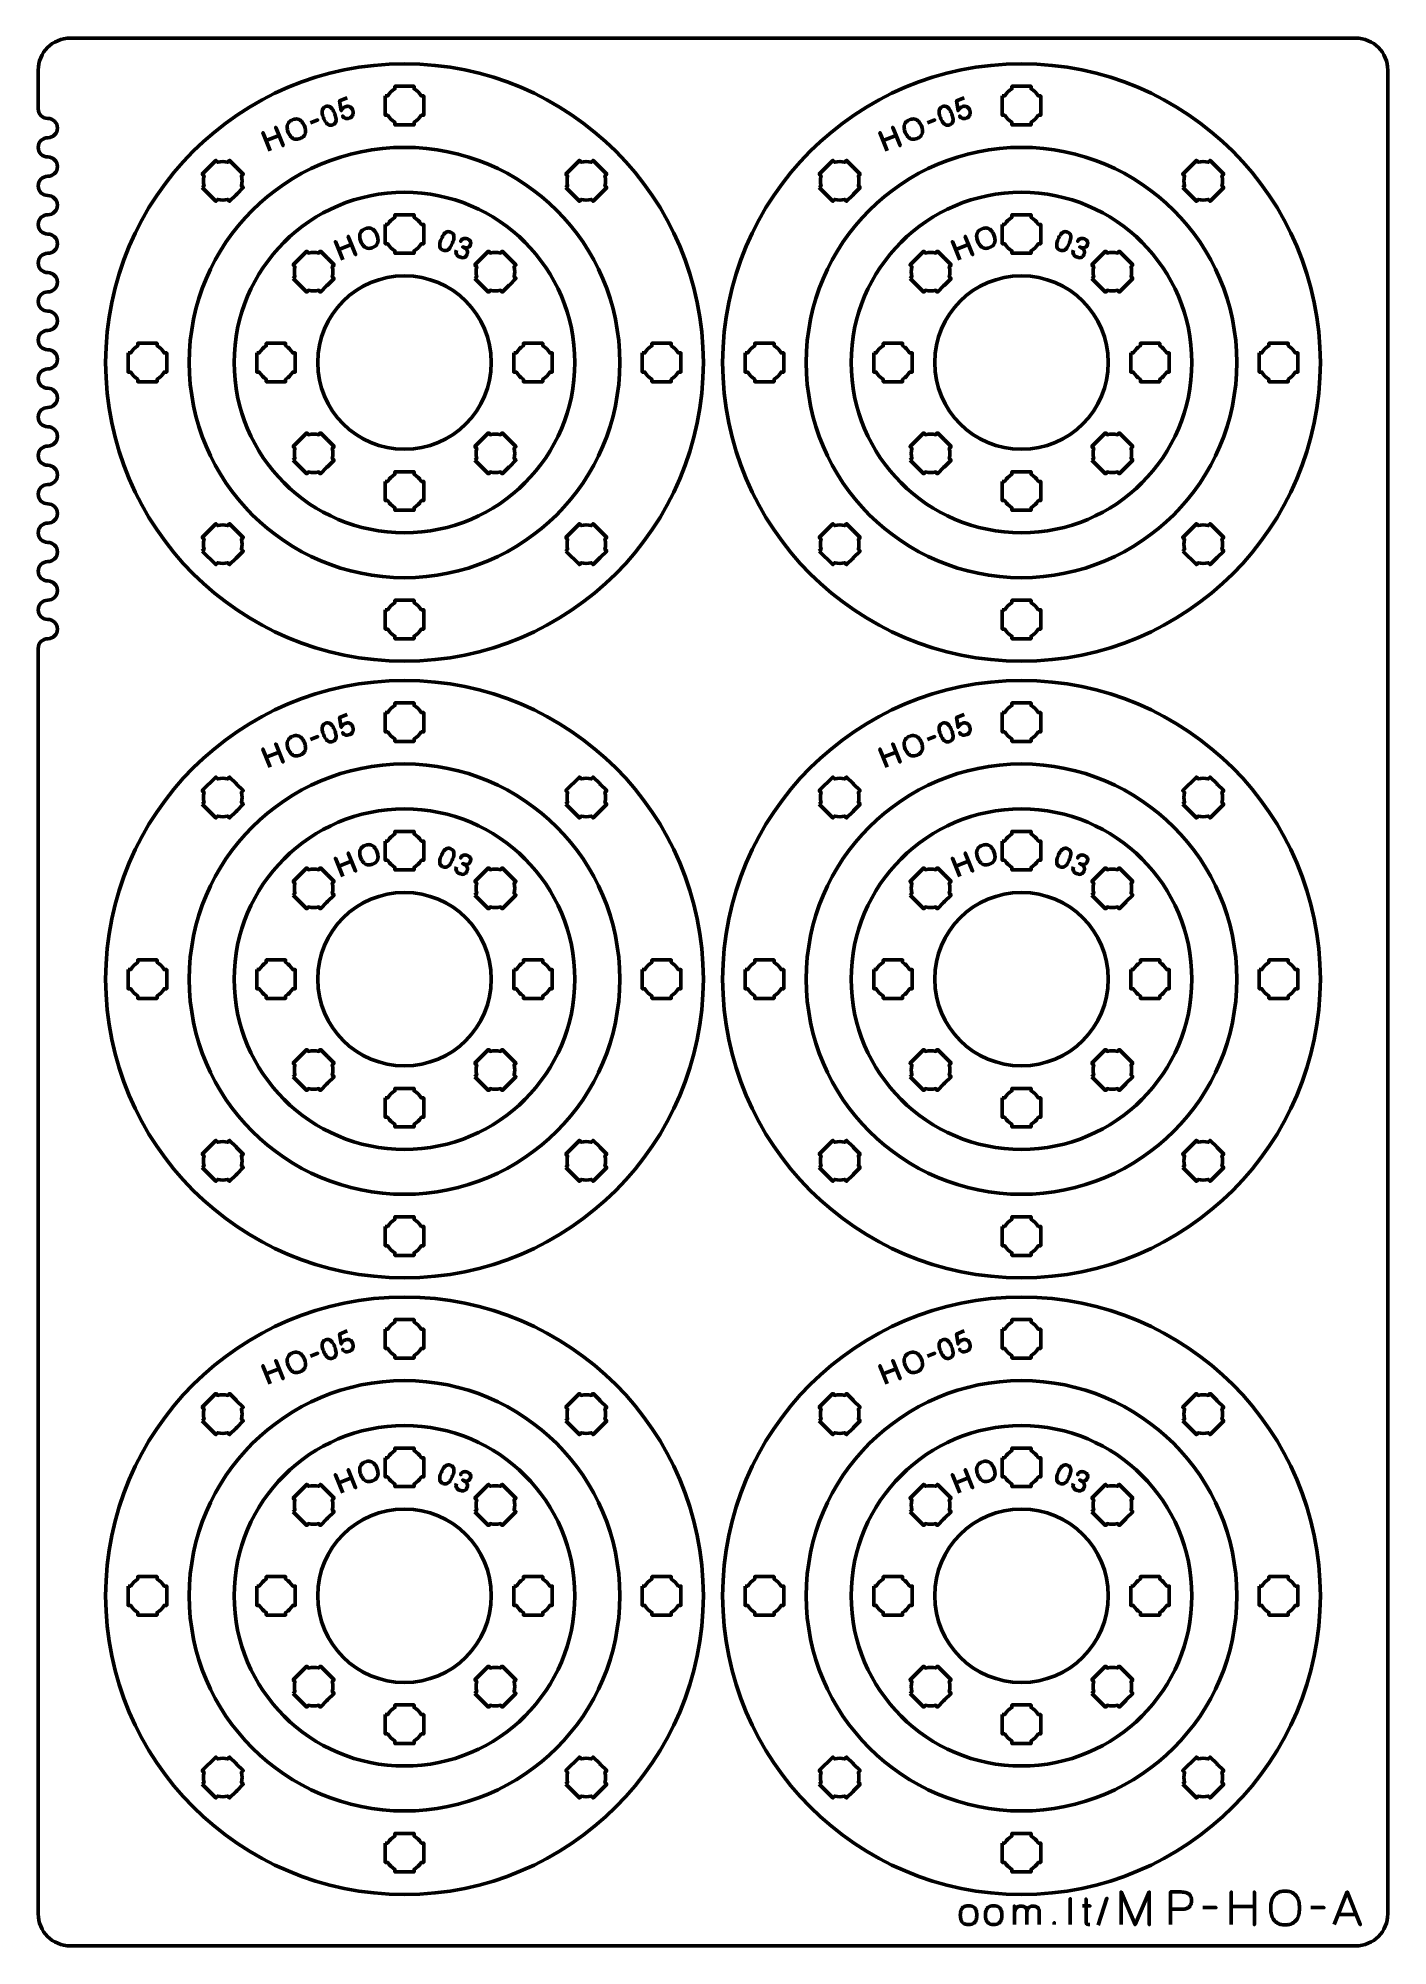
# Model space of a CAD drawing. Header units: centimetres. Extents: x -21 to 0, y -29.7 to 0.
import ezdxf

# ---------------------------------------------------------------- set-up
doc = ezdxf.new("R2010")
doc.units = ezdxf.units.CM
doc.header["$MEASUREMENT"] = 0
doc.layers.add('Layer 1', color=7, linetype='Continuous')

msp = doc.modelspace()

# ---------------------------------------------------------------- linework, layer by layer
at = {"layer": 'Layer 1', "color": 3, "lineweight": 53}
for centre, major_axis in [((-15.3, -5.05), (0, 4.65)), ((-5.7, -5.05), (0, 4.65)), ((-15.3, -5.05), (0, 3.35)), ((-5.7, -5.05), (0, 3.35)), ((-15.3, -5.05), (0, 2.65)), ((-5.7, -5.05), (0, 2.65)), ((-15.3, -5.05), (0, 1.35)), ((-5.7, -5.05), (0, 1.35)), ((-15.3, -14.65), (0, 4.65)), ((-5.7, -14.65), (0, 4.65)), ((-15.3, -14.65), (0, 3.35)), ((-5.7, -14.65), (0, 3.35)), ((-15.3, -14.65), (0, 2.65)), ((-5.7, -14.65), (0, 2.65)), ((-15.3, -14.65), (0, 1.35)), ((-5.7, -14.65), (0, 1.35)), ((-15.3, -24.25), (0, 4.65)), ((-5.7, -24.25), (0, 4.65)), ((-15.3, -24.25), (0, 3.35)), ((-5.7, -24.25), (0, 3.35)), ((-15.3, -24.25), (0, 2.65)), ((-5.7, -24.25), (0, 2.65)), ((-15.3, -24.25), (0, 1.35)), ((-5.7, -24.25), (0, 1.35))]:
    msp.add_ellipse(centre, major_axis=major_axis, ratio=1, dxfattribs=at)
at = {"layer": 'Layer 1', "color": 1, "lineweight": 53}
msp.add_open_spline([(-21.00003, -29.19995), (-21.00003, -29.19995), (-21.00003, -9.49992), (-21.00003, -9.49992), (-21.00003, -9.49992), (-21.00003, -9.41709), (-20.93286, -9.34992), (-20.85003, -9.34992), (-20.85003, -9.34992), (-20.7672, -9.34992), (-20.70003, -9.28275), (-20.70003, -9.19992), (-20.70003, -9.19992), (-20.70003, -9.11709), (-20.7672, -9.04992), (-20.85003, -9.04992), (-20.85003, -9.04992), (-20.93286, -9.04992), (-21.00003, -8.98275), (-21.00003, -8.89992), (-21.00003, -8.89992), (-21.00003, -8.81709), (-20.93286, -8.74992), (-20.85003, -8.74992), (-20.85003, -8.74992), (-20.7672, -8.74992), (-20.70003, -8.68275), (-20.70003, -8.59992), (-20.70003, -8.59992), (-20.70003, -8.51709), (-20.7672, -8.44992), (-20.85003, -8.44992), (-20.85003, -8.44992), (-20.93286, -8.44992), (-21.00003, -8.38275), (-21.00003, -8.29992), (-21.00003, -8.29992), (-21.00003, -8.21709), (-20.93286, -8.14992), (-20.85003, -8.14992), (-20.85003, -8.14992), (-20.7672, -8.14992), (-20.70003, -8.08275), (-20.70003, -7.99992), (-20.70003, -7.99992), (-20.70003, -7.91709), (-20.7672, -7.84992), (-20.85003, -7.84992), (-20.85003, -7.84992), (-20.93286, -7.84992), (-21.00003, -7.78275), (-21.00003, -7.69992), (-21.00003, -7.69992), (-21.00003, -7.61709), (-20.93286, -7.54992), (-20.85003, -7.54992), (-20.85003, -7.54992), (-20.7672, -7.54992), (-20.70003, -7.48275), (-20.70003, -7.39992), (-20.70003, -7.39992), (-20.70003, -7.31709), (-20.7672, -7.24992), (-20.85003, -7.24992), (-20.85003, -7.24992), (-20.93286, -7.24992), (-21.00003, -7.18275), (-21.00003, -7.09992), (-21.00003, -7.09992), (-21.00003, -7.01709), (-20.93286, -6.94992), (-20.85003, -6.94992), (-20.85003, -6.94992), (-20.7672, -6.94992), (-20.70003, -6.88275), (-20.70003, -6.79992), (-20.70003, -6.79992), (-20.70003, -6.71709), (-20.7672, -6.64992), (-20.85003, -6.64992), (-20.85003, -6.64992), (-20.93286, -6.64992), (-21.00003, -6.58275), (-21.00003, -6.49992), (-21.00003, -6.49992), (-21.00003, -6.41709), (-20.93286, -6.34992), (-20.85003, -6.34992), (-20.85003, -6.34992), (-20.7672, -6.34992), (-20.70003, -6.28275), (-20.70003, -6.19992), (-20.70003, -6.19992), (-20.70003, -6.11709), (-20.7672, -6.04992), (-20.85003, -6.04992), (-20.85003, -6.04992), (-20.93286, -6.04992), (-21.00003, -5.98275), (-21.00003, -5.89992), (-21.00003, -5.89992), (-21.00003, -5.81709), (-20.93286, -5.74992), (-20.85003, -5.74992), (-20.85003, -5.74992), (-20.7672, -5.74992), (-20.70003, -5.68275), (-20.70003, -5.59992), (-20.70003, -5.59992), (-20.70003, -5.51709), (-20.7672, -5.44992), (-20.85003, -5.44992), (-20.85003, -5.44992), (-20.93286, -5.44992), (-21.00003, -5.38275), (-21.00003, -5.29992), (-21.00003, -5.29992), (-21.00003, -5.21709), (-20.93286, -5.14992), (-20.85003, -5.14992), (-20.85003, -5.14992), (-20.7672, -5.14992), (-20.70003, -5.08275), (-20.70003, -4.99992), (-20.70003, -4.99992), (-20.70003, -4.91709), (-20.7672, -4.84992), (-20.85003, -4.84992), (-20.85003, -4.84992), (-20.93286, -4.84992), (-21.00003, -4.78275), (-21.00003, -4.69992), (-21.00003, -4.69992), (-21.00003, -4.61709), (-20.93286, -4.54992), (-20.85003, -4.54992), (-20.85003, -4.54992), (-20.7672, -4.54992), (-20.70003, -4.48275), (-20.70003, -4.39992), (-20.70003, -4.39992), (-20.70003, -4.31709), (-20.7672, -4.24992), (-20.85003, -4.24992), (-20.85003, -4.24992), (-20.93286, -4.24992), (-21.00003, -4.18275), (-21.00003, -4.09992), (-21.00003, -4.09992), (-21.00003, -4.01709), (-20.93286, -3.94992), (-20.85003, -3.94992), (-20.85003, -3.94992), (-20.7672, -3.94992), (-20.70003, -3.88275), (-20.70003, -3.79992), (-20.70003, -3.79992), (-20.70003, -3.71709), (-20.7672, -3.64992), (-20.85003, -3.64992), (-20.85003, -3.64992), (-20.93286, -3.64992), (-21.00003, -3.58275), (-21.00003, -3.49992), (-21.00003, -3.49992), (-21.00003, -3.41709), (-20.93286, -3.34992), (-20.85003, -3.34992), (-20.85003, -3.34992), (-20.7672, -3.34992), (-20.70003, -3.28275), (-20.70003, -3.19992), (-20.70003, -3.19992), (-20.70003, -3.11709), (-20.7672, -3.04992), (-20.85003, -3.04992), (-20.85003, -3.04992), (-20.93286, -3.04992), (-21.00003, -2.98275), (-21.00003, -2.89992), (-21.00003, -2.89992), (-21.00003, -2.81709), (-20.93286, -2.74992), (-20.85003, -2.74992), (-20.85003, -2.74992), (-20.7672, -2.74992), (-20.70003, -2.68275), (-20.70003, -2.59992), (-20.70003, -2.59992), (-20.70003, -2.51709), (-20.7672, -2.44992), (-20.85003, -2.44992), (-20.85003, -2.44992), (-20.93286, -2.44992), (-21.00003, -2.38275), (-21.00003, -2.29992), (-21.00003, -2.29992), (-21.00003, -2.21709), (-20.93286, -2.14992), (-20.85003, -2.14992), (-20.85003, -2.14992), (-20.7672, -2.14992), (-20.70003, -2.08275), (-20.70003, -1.99992), (-20.70003, -1.99992), (-20.70003, -1.91709), (-20.7672, -1.84992), (-20.85003, -1.84992), (-20.85003, -1.84992), (-20.93286, -1.84992), (-21.00003, -1.78275), (-21.00003, -1.69992), (-21.00003, -1.69992), (-21.00003, -1.61709), (-20.93286, -1.54992), (-20.85003, -1.54992), (-20.85003, -1.54992), (-20.7672, -1.54992), (-20.70003, -1.48275), (-20.70003, -1.39992), (-20.70003, -1.39992), (-20.70003, -1.31709), (-20.7672, -1.24992), (-20.85003, -1.24992), (-20.85003, -1.24992), (-20.93286, -1.24992), (-21.00003, -1.18275), (-21.00003, -1.09992), (-21.00003, -1.09992), (-21.00003, -1.09992), (-21.00003, -0.49992), (-21.00003, -0.49992), (-21.00003, -0.49992), (-21.00003, -0.22295), (-20.77694, 0.00004), (-20.49994, 0.00004), (-20.49994, 0.00004), (-20.49994, 0.00004), (-0.50008, 0.00004), (-0.50008, 0.00004), (-0.50008, 0.00004), (-0.22294, 0.00004), (0.00002, -0.22295), (0.00002, -0.49992), (0.00002, -0.49992), (0.00002, -0.49992), (0.00002, -29.19995), (0.00002, -29.19995), (0.00002, -29.19995), (0.00002, -29.47695), (-0.22294, -29.70004), (-0.50008, -29.70004), (-0.50008, -29.70004), (-0.50008, -29.70004), (-20.49994, -29.70004), (-20.49994, -29.70004), (-20.49994, -29.70004), (-20.77694, -29.70004), (-21.00003, -29.47695), (-21.00003, -29.19995)], degree=3, knots=[0, 0, 0, 0, 0.01538462, 0.01538462, 0.01538462, 0.01538462, 0.03076923, 0.03076923, 0.03076923, 0.03076923, 0.04615385, 0.04615385, 0.04615385, 0.04615385, 0.06153846, 0.06153846, 0.06153846, 0.06153846, 0.07692308, 0.07692308, 0.07692308, 0.07692308, 0.09230769, 0.09230769, 0.09230769, 0.09230769, 0.10769231, 0.10769231, 0.10769231, 0.10769231, 0.12307692, 0.12307692, 0.12307692, 0.12307692, 0.13846154, 0.13846154, 0.13846154, 0.13846154, 0.15384615, 0.15384615, 0.15384615, 0.15384615, 0.16923077, 0.16923077, 0.16923077, 0.16923077, 0.18461538, 0.18461538, 0.18461538, 0.18461538, 0.2, 0.2, 0.2, 0.2, 0.21538462, 0.21538462, 0.21538462, 0.21538462, 0.23076923, 0.23076923, 0.23076923, 0.23076923, 0.24615385, 0.24615385, 0.24615385, 0.24615385, 0.26153846, 0.26153846, 0.26153846, 0.26153846, 0.27692308, 0.27692308, 0.27692308, 0.27692308, 0.29230769, 0.29230769, 0.29230769, 0.29230769, 0.30769231, 0.30769231, 0.30769231, 0.30769231, 0.32307692, 0.32307692, 0.32307692, 0.32307692, 0.33846154, 0.33846154, 0.33846154, 0.33846154, 0.35384615, 0.35384615, 0.35384615, 0.35384615, 0.36923077, 0.36923077, 0.36923077, 0.36923077, 0.38461538, 0.38461538, 0.38461538, 0.38461538, 0.4, 0.4, 0.4, 0.4, 0.41538462, 0.41538462, 0.41538462, 0.41538462, 0.43076923, 0.43076923, 0.43076923, 0.43076923, 0.44615385, 0.44615385, 0.44615385, 0.44615385, 0.46153846, 0.46153846, 0.46153846, 0.46153846, 0.47692308, 0.47692308, 0.47692308, 0.47692308, 0.49230769, 0.49230769, 0.49230769, 0.49230769, 0.50769231, 0.50769231, 0.50769231, 0.50769231, 0.52307692, 0.52307692, 0.52307692, 0.52307692, 0.53846154, 0.53846154, 0.53846154, 0.53846154, 0.55384615, 0.55384615, 0.55384615, 0.55384615, 0.56923077, 0.56923077, 0.56923077, 0.56923077, 0.58461538, 0.58461538, 0.58461538, 0.58461538, 0.6, 0.6, 0.6, 0.6, 0.61538462, 0.61538462, 0.61538462, 0.61538462, 0.63076923, 0.63076923, 0.63076923, 0.63076923, 0.64615385, 0.64615385, 0.64615385, 0.64615385, 0.66153846, 0.66153846, 0.66153846, 0.66153846, 0.67692308, 0.67692308, 0.67692308, 0.67692308, 0.69230769, 0.69230769, 0.69230769, 0.69230769, 0.70769231, 0.70769231, 0.70769231, 0.70769231, 0.72307692, 0.72307692, 0.72307692, 0.72307692, 0.73846154, 0.73846154, 0.73846154, 0.73846154, 0.75384615, 0.75384615, 0.75384615, 0.75384615, 0.76923077, 0.76923077, 0.76923077, 0.76923077, 0.78461538, 0.78461538, 0.78461538, 0.78461538, 0.8, 0.8, 0.8, 0.8, 0.81538462, 0.81538462, 0.81538462, 0.81538462, 0.83076923, 0.83076923, 0.83076923, 0.83076923, 0.84615385, 0.84615385, 0.84615385, 0.84615385, 0.86153846, 0.86153846, 0.86153846, 0.86153846, 0.87692308, 0.87692308, 0.87692308, 0.87692308, 0.89230769, 0.89230769, 0.89230769, 0.89230769, 0.90769231, 0.90769231, 0.90769231, 0.90769231, 0.92307692, 0.92307692, 0.92307692, 0.92307692, 0.93846154, 0.93846154, 0.93846154, 0.93846154, 0.95384615, 0.95384615, 0.95384615, 0.95384615, 0.96923077, 0.96923077, 0.96923077, 0.96923077, 0.98461538, 0.98461538, 0.98461538, 0.98461538, 1, 1, 1, 1], dxfattribs=at)
at = {"layer": 'Layer 1', "lineweight": 53}
for points in [[(-15.6, -0.8999), (-15.6, -0.8999), (-15.5598, -0.8999), (-15.5598, -0.8999), (-15.5598, -0.8999), (-15.53347, -0.85438), (-15.49551, -0.81645), (-15.45, -0.79012), (-15.45, -0.79012), (-15.45, -0.79012), (-15.45, -0.7499), (-15.45, -0.7499), (-15.45, -0.7499), (-15.45, -0.7499), (-15.15, -0.7499), (-15.15, -0.7499), (-15.15, -0.7499), (-15.15, -0.7499), (-15.15, -0.79009), (-15.15, -0.79009), (-15.15, -0.79009), (-15.10447, -0.81642), (-15.06648, -0.85437), (-15.04012, -0.8999), (-15.04012, -0.8999), (-15.04012, -0.8999), (-15, -0.8999), (-15, -0.8999), (-15, -0.8999), (-15, -0.8999), (-15, -1.04532), (-15, -1.04532), (-15, -1.04532), (-15, -1.04532), (-14.99994, -1.04997), (-14.99994, -1.04997), (-14.99994, -1.04997), (-14.99994, -1.04997), (-15, -1.05461), (-15, -1.05461), (-15, -1.05461), (-15, -1.05461), (-15, -1.1999), (-15, -1.1999), (-15, -1.1999), (-15, -1.1999), (-15.04007, -1.1999), (-15.04007, -1.1999), (-15.04007, -1.1999), (-15.06642, -1.24547), (-15.10442, -1.28348), (-15.15, -1.30984), (-15.15, -1.30984), (-15.15, -1.30984), (-15.15, -1.3499), (-15.15, -1.3499), (-15.15, -1.3499), (-15.15, -1.3499), (-15.29328, -1.3499), (-15.29328, -1.3499), (-15.29328, -1.3499), (-15.29328, -1.3499), (-15.29995, -1.34998), (-15.29995, -1.34998), (-15.29995, -1.34998), (-15.29995, -1.34998), (-15.30663, -1.3499), (-15.30663, -1.3499), (-15.30663, -1.3499), (-15.30663, -1.3499), (-15.45, -1.3499), (-15.45, -1.3499), (-15.45, -1.3499), (-15.45, -1.3499), (-15.45, -1.3098), (-15.45, -1.3098), (-15.45, -1.3098), (-15.49554, -1.28344), (-15.53352, -1.24545), (-15.55985, -1.1999), (-15.55985, -1.1999), (-15.55985, -1.1999), (-15.6, -1.1999), (-15.6, -1.1999), (-15.6, -1.1999), (-15.6, -1.1999), (-15.6, -0.8999), (-15.6, -0.8999)], [(-6, -0.8999), (-6, -0.8999), (-5.9598, -0.8999), (-5.9598, -0.8999), (-5.9598, -0.8999), (-5.93347, -0.85438), (-5.89551, -0.81645), (-5.85, -0.79012), (-5.85, -0.79012), (-5.85, -0.79012), (-5.85, -0.7499), (-5.85, -0.7499), (-5.85, -0.7499), (-5.85, -0.7499), (-5.55, -0.7499), (-5.55, -0.7499), (-5.55, -0.7499), (-5.55, -0.7499), (-5.55, -0.79009), (-5.55, -0.79009), (-5.55, -0.79009), (-5.50447, -0.81642), (-5.46648, -0.85437), (-5.44012, -0.8999), (-5.44012, -0.8999), (-5.44012, -0.8999), (-5.4, -0.8999), (-5.4, -0.8999), (-5.4, -0.8999), (-5.4, -0.8999), (-5.4, -1.04532), (-5.4, -1.04532), (-5.4, -1.04532), (-5.4, -1.04532), (-5.39994, -1.04997), (-5.39994, -1.04997), (-5.39994, -1.04997), (-5.39994, -1.04997), (-5.4, -1.05461), (-5.4, -1.05461), (-5.4, -1.05461), (-5.4, -1.05461), (-5.4, -1.1999), (-5.4, -1.1999), (-5.4, -1.1999), (-5.4, -1.1999), (-5.44007, -1.1999), (-5.44007, -1.1999), (-5.44007, -1.1999), (-5.46642, -1.24547), (-5.50442, -1.28348), (-5.55, -1.30984), (-5.55, -1.30984), (-5.55, -1.30984), (-5.55, -1.3499), (-5.55, -1.3499), (-5.55, -1.3499), (-5.55, -1.3499), (-5.69328, -1.3499), (-5.69328, -1.3499), (-5.69328, -1.3499), (-5.69328, -1.3499), (-5.69995, -1.34998), (-5.69995, -1.34998), (-5.69995, -1.34998), (-5.69995, -1.34998), (-5.70663, -1.3499), (-5.70663, -1.3499), (-5.70663, -1.3499), (-5.70663, -1.3499), (-5.85, -1.3499), (-5.85, -1.3499), (-5.85, -1.3499), (-5.85, -1.3499), (-5.85, -1.3098), (-5.85, -1.3098), (-5.85, -1.3098), (-5.89554, -1.28344), (-5.93352, -1.24545), (-5.95985, -1.1999), (-5.95985, -1.1999), (-5.95985, -1.1999), (-6, -1.1999), (-6, -1.1999), (-6, -1.1999), (-6, -1.1999), (-6, -0.8999), (-6, -0.8999)], [(-18.44664, -2.32757), (-18.44664, -2.32757), (-18.41822, -2.29915), (-18.41822, -2.29915), (-18.41822, -2.29915), (-18.43179, -2.24834), (-18.43177, -2.19468), (-18.4182, -2.14388), (-18.4182, -2.14388), (-18.4182, -2.14388), (-18.44664, -2.11544), (-18.44664, -2.11544), (-18.44664, -2.11544), (-18.44664, -2.11544), (-18.23451, -1.90331), (-18.23451, -1.90331), (-18.23451, -1.90331), (-18.23451, -1.90331), (-18.20609, -1.93173), (-18.20609, -1.93173), (-18.20609, -1.93173), (-18.15528, -1.91815), (-18.10158, -1.91812), (-18.05075, -1.93168), (-18.05075, -1.93168), (-18.05075, -1.93168), (-18.02238, -1.90331), (-18.02238, -1.90331), (-18.02238, -1.90331), (-18.02238, -1.90331), (-17.91955, -2.00614), (-17.91955, -2.00614), (-17.91955, -2.00614), (-17.91955, -2.00614), (-17.91622, -2.00938), (-17.91622, -2.00938), (-17.91622, -2.00938), (-17.91622, -2.00938), (-17.91298, -2.0127), (-17.91298, -2.0127), (-17.91298, -2.0127), (-17.91298, -2.0127), (-17.81025, -2.11544), (-17.81025, -2.11544), (-17.81025, -2.11544), (-17.81025, -2.11544), (-17.83858, -2.14377), (-17.83858, -2.14377), (-17.83858, -2.14377), (-17.82499, -2.19463), (-17.82498, -2.24838), (-17.83858, -2.29925), (-17.83858, -2.29925), (-17.83858, -2.29925), (-17.81025, -2.32757), (-17.81025, -2.32757), (-17.81025, -2.32757), (-17.81025, -2.32757), (-17.91156, -2.42889), (-17.91156, -2.42889), (-17.91156, -2.42889), (-17.91156, -2.42889), (-17.91622, -2.43366), (-17.91622, -2.43366), (-17.91622, -2.43366), (-17.91622, -2.43366), (-17.921, -2.43833), (-17.921, -2.43833), (-17.921, -2.43833), (-17.921, -2.43833), (-18.02238, -2.5397), (-18.02238, -2.5397), (-18.02238, -2.5397), (-18.02238, -2.5397), (-18.05074, -2.51135), (-18.05074, -2.51135), (-18.05074, -2.51135), (-18.10158, -2.52491), (-18.1553, -2.5249), (-18.20612, -2.51131), (-18.20612, -2.51131), (-18.20612, -2.51131), (-18.23451, -2.5397), (-18.23451, -2.5397), (-18.23451, -2.5397), (-18.23451, -2.5397), (-18.44664, -2.32757), (-18.44664, -2.32757)], [(-12.78979, -2.32757), (-12.78979, -2.32757), (-12.76136, -2.29915), (-12.76136, -2.29915), (-12.76136, -2.29915), (-12.77493, -2.24834), (-12.77491, -2.19468), (-12.76135, -2.14388), (-12.76135, -2.14388), (-12.76135, -2.14388), (-12.78979, -2.11544), (-12.78979, -2.11544), (-12.78979, -2.11544), (-12.78979, -2.11544), (-12.57766, -1.90331), (-12.57766, -1.90331), (-12.57766, -1.90331), (-12.57766, -1.90331), (-12.54924, -1.93173), (-12.54924, -1.93173), (-12.54924, -1.93173), (-12.49843, -1.91815), (-12.44473, -1.91812), (-12.3939, -1.93168), (-12.3939, -1.93168), (-12.3939, -1.93168), (-12.36553, -1.90331), (-12.36553, -1.90331), (-12.36553, -1.90331), (-12.36553, -1.90331), (-12.2627, -2.00614), (-12.2627, -2.00614), (-12.2627, -2.00614), (-12.2627, -2.00614), (-12.25937, -2.00938), (-12.25937, -2.00938), (-12.25937, -2.00938), (-12.25937, -2.00938), (-12.25613, -2.0127), (-12.25613, -2.0127), (-12.25613, -2.0127), (-12.25613, -2.0127), (-12.15339, -2.11544), (-12.15339, -2.11544), (-12.15339, -2.11544), (-12.15339, -2.11544), (-12.18173, -2.14377), (-12.18173, -2.14377), (-12.18173, -2.14377), (-12.16814, -2.19463), (-12.16813, -2.24838), (-12.18172, -2.29925), (-12.18172, -2.29925), (-12.18172, -2.29925), (-12.15339, -2.32757), (-12.15339, -2.32757), (-12.15339, -2.32757), (-12.15339, -2.32757), (-12.25471, -2.42889), (-12.25471, -2.42889), (-12.25471, -2.42889), (-12.25471, -2.42889), (-12.25937, -2.43366), (-12.25937, -2.43366), (-12.25937, -2.43366), (-12.25937, -2.43366), (-12.26415, -2.43833), (-12.26415, -2.43833), (-12.26415, -2.43833), (-12.26415, -2.43833), (-12.36553, -2.5397), (-12.36553, -2.5397), (-12.36553, -2.5397), (-12.36553, -2.5397), (-12.39388, -2.51135), (-12.39388, -2.51135), (-12.39388, -2.51135), (-12.44472, -2.52491), (-12.49844, -2.5249), (-12.54927, -2.51131), (-12.54927, -2.51131), (-12.54927, -2.51131), (-12.57766, -2.5397), (-12.57766, -2.5397), (-12.57766, -2.5397), (-12.57766, -2.5397), (-12.78979, -2.32757), (-12.78979, -2.32757)], [(-8.84664, -2.32757), (-8.84664, -2.32757), (-8.81822, -2.29915), (-8.81822, -2.29915), (-8.81822, -2.29915), (-8.83179, -2.24834), (-8.83177, -2.19468), (-8.8182, -2.14388), (-8.8182, -2.14388), (-8.8182, -2.14388), (-8.84664, -2.11544), (-8.84664, -2.11544), (-8.84664, -2.11544), (-8.84664, -2.11544), (-8.63451, -1.90331), (-8.63451, -1.90331), (-8.63451, -1.90331), (-8.63451, -1.90331), (-8.60609, -1.93173), (-8.60609, -1.93173), (-8.60609, -1.93173), (-8.55528, -1.91815), (-8.50158, -1.91812), (-8.45075, -1.93168), (-8.45075, -1.93168), (-8.45075, -1.93168), (-8.42238, -1.90331), (-8.42238, -1.90331), (-8.42238, -1.90331), (-8.42238, -1.90331), (-8.31955, -2.00614), (-8.31955, -2.00614), (-8.31955, -2.00614), (-8.31955, -2.00614), (-8.31622, -2.00938), (-8.31622, -2.00938), (-8.31622, -2.00938), (-8.31622, -2.00938), (-8.31298, -2.0127), (-8.31298, -2.0127), (-8.31298, -2.0127), (-8.31298, -2.0127), (-8.21025, -2.11544), (-8.21025, -2.11544), (-8.21025, -2.11544), (-8.21025, -2.11544), (-8.23858, -2.14377), (-8.23858, -2.14377), (-8.23858, -2.14377), (-8.22499, -2.19463), (-8.22498, -2.24838), (-8.23858, -2.29925), (-8.23858, -2.29925), (-8.23858, -2.29925), (-8.21025, -2.32757), (-8.21025, -2.32757), (-8.21025, -2.32757), (-8.21025, -2.32757), (-8.31156, -2.42889), (-8.31156, -2.42889), (-8.31156, -2.42889), (-8.31156, -2.42889), (-8.31622, -2.43366), (-8.31622, -2.43366), (-8.31622, -2.43366), (-8.31622, -2.43366), (-8.321, -2.43833), (-8.321, -2.43833), (-8.321, -2.43833), (-8.321, -2.43833), (-8.42238, -2.5397), (-8.42238, -2.5397), (-8.42238, -2.5397), (-8.42238, -2.5397), (-8.45074, -2.51135), (-8.45074, -2.51135), (-8.45074, -2.51135), (-8.50158, -2.52491), (-8.5553, -2.5249), (-8.60612, -2.51131), (-8.60612, -2.51131), (-8.60612, -2.51131), (-8.63451, -2.5397), (-8.63451, -2.5397), (-8.63451, -2.5397), (-8.63451, -2.5397), (-8.84664, -2.32757), (-8.84664, -2.32757)], [(-3.18979, -2.32757), (-3.18979, -2.32757), (-3.16136, -2.29915), (-3.16136, -2.29915), (-3.16136, -2.29915), (-3.17493, -2.24834), (-3.17491, -2.19468), (-3.16135, -2.14388), (-3.16135, -2.14388), (-3.16135, -2.14388), (-3.18979, -2.11544), (-3.18979, -2.11544), (-3.18979, -2.11544), (-3.18979, -2.11544), (-2.97766, -1.90331), (-2.97766, -1.90331), (-2.97766, -1.90331), (-2.97766, -1.90331), (-2.94924, -1.93173), (-2.94924, -1.93173), (-2.94924, -1.93173), (-2.89843, -1.91815), (-2.84473, -1.91812), (-2.7939, -1.93168), (-2.7939, -1.93168), (-2.7939, -1.93168), (-2.76553, -1.90331), (-2.76553, -1.90331), (-2.76553, -1.90331), (-2.76553, -1.90331), (-2.6627, -2.00614), (-2.6627, -2.00614), (-2.6627, -2.00614), (-2.6627, -2.00614), (-2.65937, -2.00938), (-2.65937, -2.00938), (-2.65937, -2.00938), (-2.65937, -2.00938), (-2.65613, -2.0127), (-2.65613, -2.0127), (-2.65613, -2.0127), (-2.65613, -2.0127), (-2.55339, -2.11544), (-2.55339, -2.11544), (-2.55339, -2.11544), (-2.55339, -2.11544), (-2.58173, -2.14377), (-2.58173, -2.14377), (-2.58173, -2.14377), (-2.56814, -2.19463), (-2.56813, -2.24838), (-2.58172, -2.29925), (-2.58172, -2.29925), (-2.58172, -2.29925), (-2.55339, -2.32757), (-2.55339, -2.32757), (-2.55339, -2.32757), (-2.55339, -2.32757), (-2.65471, -2.42889), (-2.65471, -2.42889), (-2.65471, -2.42889), (-2.65471, -2.42889), (-2.65937, -2.43366), (-2.65937, -2.43366), (-2.65937, -2.43366), (-2.65937, -2.43366), (-2.66415, -2.43833), (-2.66415, -2.43833), (-2.66415, -2.43833), (-2.66415, -2.43833), (-2.76553, -2.5397), (-2.76553, -2.5397), (-2.76553, -2.5397), (-2.76553, -2.5397), (-2.79388, -2.51135), (-2.79388, -2.51135), (-2.79388, -2.51135), (-2.84472, -2.52491), (-2.89844, -2.5249), (-2.94927, -2.51131), (-2.94927, -2.51131), (-2.94927, -2.51131), (-2.97766, -2.5397), (-2.97766, -2.5397), (-2.97766, -2.5397), (-2.97766, -2.5397), (-3.18979, -2.32757), (-3.18979, -2.32757)], [(-15.6, -2.8999), (-15.6, -2.8999), (-15.5598, -2.8999), (-15.5598, -2.8999), (-15.5598, -2.8999), (-15.53347, -2.85438), (-15.49551, -2.81645), (-15.45, -2.79012), (-15.45, -2.79012), (-15.45, -2.79012), (-15.45, -2.7499), (-15.45, -2.7499), (-15.45, -2.7499), (-15.45, -2.7499), (-15.15, -2.7499), (-15.15, -2.7499), (-15.15, -2.7499), (-15.15, -2.7499), (-15.15, -2.79009), (-15.15, -2.79009), (-15.15, -2.79009), (-15.10447, -2.81642), (-15.06648, -2.85437), (-15.04012, -2.8999), (-15.04012, -2.8999), (-15.04012, -2.8999), (-15, -2.8999), (-15, -2.8999), (-15, -2.8999), (-15, -2.8999), (-15, -3.04532), (-15, -3.04532), (-15, -3.04532), (-15, -3.04532), (-14.99994, -3.04997), (-14.99994, -3.04997), (-14.99994, -3.04997), (-14.99994, -3.04997), (-15, -3.05461), (-15, -3.05461), (-15, -3.05461), (-15, -3.05461), (-15, -3.1999), (-15, -3.1999), (-15, -3.1999), (-15, -3.1999), (-15.04007, -3.1999), (-15.04007, -3.1999), (-15.04007, -3.1999), (-15.06642, -3.24547), (-15.10442, -3.28348), (-15.15, -3.30984), (-15.15, -3.30984), (-15.15, -3.30984), (-15.15, -3.3499), (-15.15, -3.3499), (-15.15, -3.3499), (-15.15, -3.3499), (-15.29328, -3.3499), (-15.29328, -3.3499), (-15.29328, -3.3499), (-15.29328, -3.3499), (-15.29995, -3.34998), (-15.29995, -3.34998), (-15.29995, -3.34998), (-15.29995, -3.34998), (-15.30663, -3.3499), (-15.30663, -3.3499), (-15.30663, -3.3499), (-15.30663, -3.3499), (-15.45, -3.3499), (-15.45, -3.3499), (-15.45, -3.3499), (-15.45, -3.3499), (-15.45, -3.3098), (-15.45, -3.3098), (-15.45, -3.3098), (-15.49554, -3.28344), (-15.53352, -3.24545), (-15.55985, -3.1999), (-15.55985, -3.1999), (-15.55985, -3.1999), (-15.6, -3.1999), (-15.6, -3.1999), (-15.6, -3.1999), (-15.6, -3.1999), (-15.6, -2.8999), (-15.6, -2.8999)], [(-6, -2.8999), (-6, -2.8999), (-5.9598, -2.8999), (-5.9598, -2.8999), (-5.9598, -2.8999), (-5.93347, -2.85438), (-5.89551, -2.81645), (-5.85, -2.79012), (-5.85, -2.79012), (-5.85, -2.79012), (-5.85, -2.7499), (-5.85, -2.7499), (-5.85, -2.7499), (-5.85, -2.7499), (-5.55, -2.7499), (-5.55, -2.7499), (-5.55, -2.7499), (-5.55, -2.7499), (-5.55, -2.79009), (-5.55, -2.79009), (-5.55, -2.79009), (-5.50447, -2.81642), (-5.46648, -2.85437), (-5.44012, -2.8999), (-5.44012, -2.8999), (-5.44012, -2.8999), (-5.4, -2.8999), (-5.4, -2.8999), (-5.4, -2.8999), (-5.4, -2.8999), (-5.4, -3.04532), (-5.4, -3.04532), (-5.4, -3.04532), (-5.4, -3.04532), (-5.39994, -3.04997), (-5.39994, -3.04997), (-5.39994, -3.04997), (-5.39994, -3.04997), (-5.4, -3.05461), (-5.4, -3.05461), (-5.4, -3.05461), (-5.4, -3.05461), (-5.4, -3.1999), (-5.4, -3.1999), (-5.4, -3.1999), (-5.4, -3.1999), (-5.44007, -3.1999), (-5.44007, -3.1999), (-5.44007, -3.1999), (-5.46642, -3.24547), (-5.50442, -3.28348), (-5.55, -3.30984), (-5.55, -3.30984), (-5.55, -3.30984), (-5.55, -3.3499), (-5.55, -3.3499), (-5.55, -3.3499), (-5.55, -3.3499), (-5.69328, -3.3499), (-5.69328, -3.3499), (-5.69328, -3.3499), (-5.69328, -3.3499), (-5.69995, -3.34998), (-5.69995, -3.34998), (-5.69995, -3.34998), (-5.69995, -3.34998), (-5.70663, -3.3499), (-5.70663, -3.3499), (-5.70663, -3.3499), (-5.70663, -3.3499), (-5.85, -3.3499), (-5.85, -3.3499), (-5.85, -3.3499), (-5.85, -3.3499), (-5.85, -3.3098), (-5.85, -3.3098), (-5.85, -3.3098), (-5.89554, -3.28344), (-5.93352, -3.24545), (-5.95985, -3.1999), (-5.95985, -3.1999), (-5.95985, -3.1999), (-6, -3.1999), (-6, -3.1999), (-6, -3.1999), (-6, -3.1999), (-6, -2.8999), (-6, -2.8999)], [(-17.03243, -3.74179), (-17.03243, -3.74179), (-17.00401, -3.71336), (-17.00401, -3.71336), (-17.00401, -3.71336), (-17.01757, -3.66255), (-17.01755, -3.60889), (-17.00399, -3.55809), (-17.00399, -3.55809), (-17.00399, -3.55809), (-17.03243, -3.52965), (-17.03243, -3.52965), (-17.03243, -3.52965), (-17.03243, -3.52965), (-16.8203, -3.31752), (-16.8203, -3.31752), (-16.8203, -3.31752), (-16.8203, -3.31752), (-16.79188, -3.34594), (-16.79188, -3.34594), (-16.79188, -3.34594), (-16.74107, -3.33236), (-16.68737, -3.33234), (-16.63654, -3.34589), (-16.63654, -3.34589), (-16.63654, -3.34589), (-16.60817, -3.31752), (-16.60817, -3.31752), (-16.60817, -3.31752), (-16.60817, -3.31752), (-16.50534, -3.42035), (-16.50534, -3.42035), (-16.50534, -3.42035), (-16.50534, -3.42035), (-16.50201, -3.42359), (-16.50201, -3.42359), (-16.50201, -3.42359), (-16.50201, -3.42359), (-16.49877, -3.42692), (-16.49877, -3.42692), (-16.49877, -3.42692), (-16.49877, -3.42692), (-16.39604, -3.52965), (-16.39604, -3.52965), (-16.39604, -3.52965), (-16.39604, -3.52965), (-16.42437, -3.55799), (-16.42437, -3.55799), (-16.42437, -3.55799), (-16.41078, -3.60884), (-16.41077, -3.66259), (-16.42436, -3.71346), (-16.42436, -3.71346), (-16.42436, -3.71346), (-16.39604, -3.74179), (-16.39604, -3.74179), (-16.39604, -3.74179), (-16.39604, -3.74179), (-16.49735, -3.8431), (-16.49735, -3.8431), (-16.49735, -3.8431), (-16.49735, -3.8431), (-16.50201, -3.84787), (-16.50201, -3.84787), (-16.50201, -3.84787), (-16.50201, -3.84787), (-16.50679, -3.85254), (-16.50679, -3.85254), (-16.50679, -3.85254), (-16.50679, -3.85254), (-16.60817, -3.95392), (-16.60817, -3.95392), (-16.60817, -3.95392), (-16.60817, -3.95392), (-16.63652, -3.92556), (-16.63652, -3.92556), (-16.63652, -3.92556), (-16.68736, -3.93912), (-16.74108, -3.93912), (-16.79191, -3.92553), (-16.79191, -3.92553), (-16.79191, -3.92553), (-16.8203, -3.95392), (-16.8203, -3.95392), (-16.8203, -3.95392), (-16.8203, -3.95392), (-17.03243, -3.74179), (-17.03243, -3.74179)], [(-14.204, -3.74179), (-14.204, -3.74179), (-14.17558, -3.71336), (-14.17558, -3.71336), (-14.17558, -3.71336), (-14.18915, -3.66255), (-14.18913, -3.60889), (-14.17556, -3.55809), (-14.17556, -3.55809), (-14.17556, -3.55809), (-14.204, -3.52965), (-14.204, -3.52965), (-14.204, -3.52965), (-14.204, -3.52965), (-13.99187, -3.31752), (-13.99187, -3.31752), (-13.99187, -3.31752), (-13.99187, -3.31752), (-13.96345, -3.34594), (-13.96345, -3.34594), (-13.96345, -3.34594), (-13.91264, -3.33236), (-13.85894, -3.33234), (-13.80811, -3.34589), (-13.80811, -3.34589), (-13.80811, -3.34589), (-13.77974, -3.31752), (-13.77974, -3.31752), (-13.77974, -3.31752), (-13.77974, -3.31752), (-13.67691, -3.42035), (-13.67691, -3.42035), (-13.67691, -3.42035), (-13.67691, -3.42035), (-13.67358, -3.42359), (-13.67358, -3.42359), (-13.67358, -3.42359), (-13.67358, -3.42359), (-13.67034, -3.42692), (-13.67034, -3.42692), (-13.67034, -3.42692), (-13.67034, -3.42692), (-13.56761, -3.52965), (-13.56761, -3.52965), (-13.56761, -3.52965), (-13.56761, -3.52965), (-13.59594, -3.55799), (-13.59594, -3.55799), (-13.59594, -3.55799), (-13.58235, -3.60884), (-13.58234, -3.66259), (-13.59593, -3.71346), (-13.59593, -3.71346), (-13.59593, -3.71346), (-13.56761, -3.74179), (-13.56761, -3.74179), (-13.56761, -3.74179), (-13.56761, -3.74179), (-13.66892, -3.8431), (-13.66892, -3.8431), (-13.66892, -3.8431), (-13.66892, -3.8431), (-13.67358, -3.84787), (-13.67358, -3.84787), (-13.67358, -3.84787), (-13.67358, -3.84787), (-13.67836, -3.85254), (-13.67836, -3.85254), (-13.67836, -3.85254), (-13.67836, -3.85254), (-13.77974, -3.95392), (-13.77974, -3.95392), (-13.77974, -3.95392), (-13.77974, -3.95392), (-13.80809, -3.92556), (-13.80809, -3.92556), (-13.80809, -3.92556), (-13.85894, -3.93912), (-13.91265, -3.93912), (-13.96348, -3.92553), (-13.96348, -3.92553), (-13.96348, -3.92553), (-13.99187, -3.95392), (-13.99187, -3.95392), (-13.99187, -3.95392), (-13.99187, -3.95392), (-14.204, -3.74179), (-14.204, -3.74179)], [(-7.43243, -3.74179), (-7.43243, -3.74179), (-7.40401, -3.71336), (-7.40401, -3.71336), (-7.40401, -3.71336), (-7.41757, -3.66255), (-7.41755, -3.60889), (-7.40399, -3.55809), (-7.40399, -3.55809), (-7.40399, -3.55809), (-7.43243, -3.52965), (-7.43243, -3.52965), (-7.43243, -3.52965), (-7.43243, -3.52965), (-7.2203, -3.31752), (-7.2203, -3.31752), (-7.2203, -3.31752), (-7.2203, -3.31752), (-7.19188, -3.34594), (-7.19188, -3.34594), (-7.19188, -3.34594), (-7.14107, -3.33236), (-7.08737, -3.33234), (-7.03654, -3.34589), (-7.03654, -3.34589), (-7.03654, -3.34589), (-7.00817, -3.31752), (-7.00817, -3.31752), (-7.00817, -3.31752), (-7.00817, -3.31752), (-6.90534, -3.42035), (-6.90534, -3.42035), (-6.90534, -3.42035), (-6.90534, -3.42035), (-6.90201, -3.42359), (-6.90201, -3.42359), (-6.90201, -3.42359), (-6.90201, -3.42359), (-6.89877, -3.42692), (-6.89877, -3.42692), (-6.89877, -3.42692), (-6.89877, -3.42692), (-6.79604, -3.52965), (-6.79604, -3.52965), (-6.79604, -3.52965), (-6.79604, -3.52965), (-6.82437, -3.55799), (-6.82437, -3.55799), (-6.82437, -3.55799), (-6.81078, -3.60884), (-6.81077, -3.66259), (-6.82436, -3.71346), (-6.82436, -3.71346), (-6.82436, -3.71346), (-6.79604, -3.74179), (-6.79604, -3.74179), (-6.79604, -3.74179), (-6.79604, -3.74179), (-6.89735, -3.8431), (-6.89735, -3.8431), (-6.89735, -3.8431), (-6.89735, -3.8431), (-6.90201, -3.84787), (-6.90201, -3.84787), (-6.90201, -3.84787), (-6.90201, -3.84787), (-6.90679, -3.85254), (-6.90679, -3.85254), (-6.90679, -3.85254), (-6.90679, -3.85254), (-7.00817, -3.95392), (-7.00817, -3.95392), (-7.00817, -3.95392), (-7.00817, -3.95392), (-7.03652, -3.92556), (-7.03652, -3.92556), (-7.03652, -3.92556), (-7.08736, -3.93912), (-7.14108, -3.93912), (-7.19191, -3.92553), (-7.19191, -3.92553), (-7.19191, -3.92553), (-7.2203, -3.95392), (-7.2203, -3.95392), (-7.2203, -3.95392), (-7.2203, -3.95392), (-7.43243, -3.74179), (-7.43243, -3.74179)], [(-4.604, -3.74179), (-4.604, -3.74179), (-4.57558, -3.71336), (-4.57558, -3.71336), (-4.57558, -3.71336), (-4.58915, -3.66255), (-4.58913, -3.60889), (-4.57556, -3.55809), (-4.57556, -3.55809), (-4.57556, -3.55809), (-4.604, -3.52965), (-4.604, -3.52965), (-4.604, -3.52965), (-4.604, -3.52965), (-4.39187, -3.31752), (-4.39187, -3.31752), (-4.39187, -3.31752), (-4.39187, -3.31752), (-4.36345, -3.34594), (-4.36345, -3.34594), (-4.36345, -3.34594), (-4.31264, -3.33236), (-4.25894, -3.33234), (-4.20811, -3.34589), (-4.20811, -3.34589), (-4.20811, -3.34589), (-4.17974, -3.31752), (-4.17974, -3.31752), (-4.17974, -3.31752), (-4.17974, -3.31752), (-4.07691, -3.42035), (-4.07691, -3.42035), (-4.07691, -3.42035), (-4.07691, -3.42035), (-4.07358, -3.42359), (-4.07358, -3.42359), (-4.07358, -3.42359), (-4.07358, -3.42359), (-4.07034, -3.42692), (-4.07034, -3.42692), (-4.07034, -3.42692), (-4.07034, -3.42692), (-3.96761, -3.52965), (-3.96761, -3.52965), (-3.96761, -3.52965), (-3.96761, -3.52965), (-3.99594, -3.55799), (-3.99594, -3.55799), (-3.99594, -3.55799), (-3.98235, -3.60884), (-3.98234, -3.66259), (-3.99593, -3.71346), (-3.99593, -3.71346), (-3.99593, -3.71346), (-3.96761, -3.74179), (-3.96761, -3.74179), (-3.96761, -3.74179), (-3.96761, -3.74179), (-4.06892, -3.8431), (-4.06892, -3.8431), (-4.06892, -3.8431), (-4.06892, -3.8431), (-4.07358, -3.84787), (-4.07358, -3.84787), (-4.07358, -3.84787), (-4.07358, -3.84787), (-4.07836, -3.85254), (-4.07836, -3.85254), (-4.07836, -3.85254), (-4.07836, -3.85254), (-4.17974, -3.95392), (-4.17974, -3.95392), (-4.17974, -3.95392), (-4.17974, -3.95392), (-4.20809, -3.92556), (-4.20809, -3.92556), (-4.20809, -3.92556), (-4.25894, -3.93912), (-4.31265, -3.93912), (-4.36348, -3.92553), (-4.36348, -3.92553), (-4.36348, -3.92553), (-4.39187, -3.95392), (-4.39187, -3.95392), (-4.39187, -3.95392), (-4.39187, -3.95392), (-4.604, -3.74179), (-4.604, -3.74179)], [(-19.6, -4.8999), (-19.6, -4.8999), (-19.5598, -4.8999), (-19.5598, -4.8999), (-19.5598, -4.8999), (-19.53347, -4.85438), (-19.49551, -4.81645), (-19.45, -4.79012), (-19.45, -4.79012), (-19.45, -4.79012), (-19.45, -4.7499), (-19.45, -4.7499), (-19.45, -4.7499), (-19.45, -4.7499), (-19.15, -4.7499), (-19.15, -4.7499), (-19.15, -4.7499), (-19.15, -4.7499), (-19.15, -4.79009), (-19.15, -4.79009), (-19.15, -4.79009), (-19.10447, -4.81642), (-19.06648, -4.85437), (-19.04012, -4.8999), (-19.04012, -4.8999), (-19.04012, -4.8999), (-19, -4.8999), (-19, -4.8999), (-19, -4.8999), (-19, -4.8999), (-19, -5.04532), (-19, -5.04532), (-19, -5.04532), (-19, -5.04532), (-18.99994, -5.04997), (-18.99994, -5.04997), (-18.99994, -5.04997), (-18.99994, -5.04997), (-19, -5.05461), (-19, -5.05461), (-19, -5.05461), (-19, -5.05461), (-19, -5.1999), (-19, -5.1999), (-19, -5.1999), (-19, -5.1999), (-19.04007, -5.1999), (-19.04007, -5.1999), (-19.04007, -5.1999), (-19.06642, -5.24547), (-19.10442, -5.28348), (-19.15, -5.30984), (-19.15, -5.30984), (-19.15, -5.30984), (-19.15, -5.3499), (-19.15, -5.3499), (-19.15, -5.3499), (-19.15, -5.3499), (-19.29328, -5.3499), (-19.29328, -5.3499), (-19.29328, -5.3499), (-19.29328, -5.3499), (-19.29995, -5.34998), (-19.29995, -5.34998), (-19.29995, -5.34998), (-19.29995, -5.34998), (-19.30663, -5.3499), (-19.30663, -5.3499), (-19.30663, -5.3499), (-19.30663, -5.3499), (-19.45, -5.3499), (-19.45, -5.3499), (-19.45, -5.3499), (-19.45, -5.3499), (-19.45, -5.3098), (-19.45, -5.3098), (-19.45, -5.3098), (-19.49554, -5.28344), (-19.53352, -5.24545), (-19.55985, -5.1999), (-19.55985, -5.1999), (-19.55985, -5.1999), (-19.6, -5.1999), (-19.6, -5.1999), (-19.6, -5.1999), (-19.6, -5.1999), (-19.6, -4.8999), (-19.6, -4.8999)], [(-17.6, -4.8999), (-17.6, -4.8999), (-17.5598, -4.8999), (-17.5598, -4.8999), (-17.5598, -4.8999), (-17.53347, -4.85438), (-17.49551, -4.81645), (-17.45, -4.79012), (-17.45, -4.79012), (-17.45, -4.79012), (-17.45, -4.7499), (-17.45, -4.7499), (-17.45, -4.7499), (-17.45, -4.7499), (-17.15, -4.7499), (-17.15, -4.7499), (-17.15, -4.7499), (-17.15, -4.7499), (-17.15, -4.79009), (-17.15, -4.79009), (-17.15, -4.79009), (-17.10447, -4.81642), (-17.06648, -4.85437), (-17.04012, -4.8999), (-17.04012, -4.8999), (-17.04012, -4.8999), (-17, -4.8999), (-17, -4.8999), (-17, -4.8999), (-17, -4.8999), (-17, -5.04532), (-17, -5.04532), (-17, -5.04532), (-17, -5.04532), (-16.99994, -5.04997), (-16.99994, -5.04997), (-16.99994, -5.04997), (-16.99994, -5.04997), (-17, -5.05461), (-17, -5.05461), (-17, -5.05461), (-17, -5.05461), (-17, -5.1999), (-17, -5.1999), (-17, -5.1999), (-17, -5.1999), (-17.04007, -5.1999), (-17.04007, -5.1999), (-17.04007, -5.1999), (-17.06642, -5.24547), (-17.10442, -5.28348), (-17.15, -5.30984), (-17.15, -5.30984), (-17.15, -5.30984), (-17.15, -5.3499), (-17.15, -5.3499), (-17.15, -5.3499), (-17.15, -5.3499), (-17.29328, -5.3499), (-17.29328, -5.3499), (-17.29328, -5.3499), (-17.29328, -5.3499), (-17.29995, -5.34998), (-17.29995, -5.34998), (-17.29995, -5.34998), (-17.29995, -5.34998), (-17.30663, -5.3499), (-17.30663, -5.3499), (-17.30663, -5.3499), (-17.30663, -5.3499), (-17.45, -5.3499), (-17.45, -5.3499), (-17.45, -5.3499), (-17.45, -5.3499), (-17.45, -5.3098), (-17.45, -5.3098), (-17.45, -5.3098), (-17.49554, -5.28344), (-17.53352, -5.24545), (-17.55985, -5.1999), (-17.55985, -5.1999), (-17.55985, -5.1999), (-17.6, -5.1999), (-17.6, -5.1999), (-17.6, -5.1999), (-17.6, -5.1999), (-17.6, -4.8999), (-17.6, -4.8999)], [(-13.6, -4.8999), (-13.6, -4.8999), (-13.5598, -4.8999), (-13.5598, -4.8999), (-13.5598, -4.8999), (-13.53347, -4.85438), (-13.49551, -4.81645), (-13.45, -4.79012), (-13.45, -4.79012), (-13.45, -4.79012), (-13.45, -4.7499), (-13.45, -4.7499), (-13.45, -4.7499), (-13.45, -4.7499), (-13.15, -4.7499), (-13.15, -4.7499), (-13.15, -4.7499), (-13.15, -4.7499), (-13.15, -4.79009), (-13.15, -4.79009), (-13.15, -4.79009), (-13.10447, -4.81642), (-13.06648, -4.85437), (-13.04012, -4.8999), (-13.04012, -4.8999), (-13.04012, -4.8999), (-13, -4.8999), (-13, -4.8999), (-13, -4.8999), (-13, -4.8999), (-13, -5.04532), (-13, -5.04532), (-13, -5.04532), (-13, -5.04532), (-12.99994, -5.04997), (-12.99994, -5.04997), (-12.99994, -5.04997), (-12.99994, -5.04997), (-13, -5.05461), (-13, -5.05461), (-13, -5.05461), (-13, -5.05461), (-13, -5.1999), (-13, -5.1999), (-13, -5.1999), (-13, -5.1999), (-13.04007, -5.1999), (-13.04007, -5.1999), (-13.04007, -5.1999), (-13.06642, -5.24547), (-13.10442, -5.28348), (-13.15, -5.30984), (-13.15, -5.30984), (-13.15, -5.30984), (-13.15, -5.3499), (-13.15, -5.3499), (-13.15, -5.3499), (-13.15, -5.3499), (-13.29328, -5.3499), (-13.29328, -5.3499), (-13.29328, -5.3499), (-13.29328, -5.3499), (-13.29995, -5.34998), (-13.29995, -5.34998), (-13.29995, -5.34998), (-13.29995, -5.34998), (-13.30663, -5.3499), (-13.30663, -5.3499), (-13.30663, -5.3499), (-13.30663, -5.3499), (-13.45, -5.3499), (-13.45, -5.3499), (-13.45, -5.3499), (-13.45, -5.3499), (-13.45, -5.3098), (-13.45, -5.3098), (-13.45, -5.3098), (-13.49554, -5.28344), (-13.53352, -5.24545), (-13.55985, -5.1999), (-13.55985, -5.1999), (-13.55985, -5.1999), (-13.6, -5.1999), (-13.6, -5.1999), (-13.6, -5.1999), (-13.6, -5.1999), (-13.6, -4.8999), (-13.6, -4.8999)], [(-11.6, -4.8999), (-11.6, -4.8999), (-11.5598, -4.8999), (-11.5598, -4.8999), (-11.5598, -4.8999), (-11.53347, -4.85438), (-11.49551, -4.81645), (-11.45, -4.79012), (-11.45, -4.79012), (-11.45, -4.79012), (-11.45, -4.7499), (-11.45, -4.7499), (-11.45, -4.7499), (-11.45, -4.7499), (-11.15, -4.7499), (-11.15, -4.7499), (-11.15, -4.7499), (-11.15, -4.7499), (-11.15, -4.79009), (-11.15, -4.79009), (-11.15, -4.79009), (-11.10447, -4.81642), (-11.06648, -4.85437), (-11.04012, -4.8999), (-11.04012, -4.8999), (-11.04012, -4.8999), (-11, -4.8999), (-11, -4.8999), (-11, -4.8999), (-11, -4.8999), (-11, -5.04532), (-11, -5.04532), (-11, -5.04532), (-11, -5.04532), (-10.99994, -5.04997), (-10.99994, -5.04997), (-10.99994, -5.04997), (-10.99994, -5.04997), (-11, -5.05461), (-11, -5.05461), (-11, -5.05461), (-11, -5.05461), (-11, -5.1999), (-11, -5.1999), (-11, -5.1999), (-11, -5.1999), (-11.04007, -5.1999), (-11.04007, -5.1999), (-11.04007, -5.1999), (-11.06642, -5.24547), (-11.10442, -5.28348), (-11.15, -5.30984), (-11.15, -5.30984), (-11.15, -5.30984), (-11.15, -5.3499), (-11.15, -5.3499), (-11.15, -5.3499), (-11.15, -5.3499), (-11.29328, -5.3499), (-11.29328, -5.3499), (-11.29328, -5.3499), (-11.29328, -5.3499), (-11.29995, -5.34998), (-11.29995, -5.34998), (-11.29995, -5.34998), (-11.29995, -5.34998), (-11.30663, -5.3499), (-11.30663, -5.3499), (-11.30663, -5.3499), (-11.30663, -5.3499), (-11.45, -5.3499), (-11.45, -5.3499), (-11.45, -5.3499), (-11.45, -5.3499), (-11.45, -5.3098), (-11.45, -5.3098), (-11.45, -5.3098), (-11.49554, -5.28344), (-11.53352, -5.24545), (-11.55985, -5.1999), (-11.55985, -5.1999), (-11.55985, -5.1999), (-11.6, -5.1999), (-11.6, -5.1999), (-11.6, -5.1999), (-11.6, -5.1999), (-11.6, -4.8999), (-11.6, -4.8999)], [(-10, -4.8999), (-10, -4.8999), (-9.9598, -4.8999), (-9.9598, -4.8999), (-9.9598, -4.8999), (-9.93347, -4.85438), (-9.89551, -4.81645), (-9.85, -4.79012), (-9.85, -4.79012), (-9.85, -4.79012), (-9.85, -4.7499), (-9.85, -4.7499), (-9.85, -4.7499), (-9.85, -4.7499), (-9.55, -4.7499), (-9.55, -4.7499), (-9.55, -4.7499), (-9.55, -4.7499), (-9.55, -4.79009), (-9.55, -4.79009), (-9.55, -4.79009), (-9.50447, -4.81642), (-9.46648, -4.85437), (-9.44012, -4.8999), (-9.44012, -4.8999), (-9.44012, -4.8999), (-9.4, -4.8999), (-9.4, -4.8999), (-9.4, -4.8999), (-9.4, -4.8999), (-9.4, -5.04532), (-9.4, -5.04532), (-9.4, -5.04532), (-9.4, -5.04532), (-9.39994, -5.04997), (-9.39994, -5.04997), (-9.39994, -5.04997), (-9.39994, -5.04997), (-9.4, -5.05461), (-9.4, -5.05461), (-9.4, -5.05461), (-9.4, -5.05461), (-9.4, -5.1999), (-9.4, -5.1999), (-9.4, -5.1999), (-9.4, -5.1999), (-9.44007, -5.1999), (-9.44007, -5.1999), (-9.44007, -5.1999), (-9.46642, -5.24547), (-9.50442, -5.28348), (-9.55, -5.30984), (-9.55, -5.30984), (-9.55, -5.30984), (-9.55, -5.3499), (-9.55, -5.3499), (-9.55, -5.3499), (-9.55, -5.3499), (-9.69328, -5.3499), (-9.69328, -5.3499), (-9.69328, -5.3499), (-9.69328, -5.3499), (-9.69995, -5.34998), (-9.69995, -5.34998), (-9.69995, -5.34998), (-9.69995, -5.34998), (-9.70663, -5.3499), (-9.70663, -5.3499), (-9.70663, -5.3499), (-9.70663, -5.3499), (-9.85, -5.3499), (-9.85, -5.3499), (-9.85, -5.3499), (-9.85, -5.3499), (-9.85, -5.3098), (-9.85, -5.3098), (-9.85, -5.3098), (-9.89554, -5.28344), (-9.93352, -5.24545), (-9.95985, -5.1999), (-9.95985, -5.1999), (-9.95985, -5.1999), (-10, -5.1999), (-10, -5.1999), (-10, -5.1999), (-10, -5.1999), (-10, -4.8999), (-10, -4.8999)], [(-8, -4.8999), (-8, -4.8999), (-7.9598, -4.8999), (-7.9598, -4.8999), (-7.9598, -4.8999), (-7.93347, -4.85438), (-7.89551, -4.81645), (-7.85, -4.79012), (-7.85, -4.79012), (-7.85, -4.79012), (-7.85, -4.7499), (-7.85, -4.7499), (-7.85, -4.7499), (-7.85, -4.7499), (-7.55, -4.7499), (-7.55, -4.7499), (-7.55, -4.7499), (-7.55, -4.7499), (-7.55, -4.79009), (-7.55, -4.79009), (-7.55, -4.79009), (-7.50447, -4.81642), (-7.46648, -4.85437), (-7.44012, -4.8999), (-7.44012, -4.8999), (-7.44012, -4.8999), (-7.4, -4.8999), (-7.4, -4.8999), (-7.4, -4.8999), (-7.4, -4.8999), (-7.4, -5.04532), (-7.4, -5.04532), (-7.4, -5.04532), (-7.4, -5.04532), (-7.39994, -5.04997), (-7.39994, -5.04997), (-7.39994, -5.04997), (-7.39994, -5.04997), (-7.4, -5.05461), (-7.4, -5.05461), (-7.4, -5.05461), (-7.4, -5.05461), (-7.4, -5.1999), (-7.4, -5.1999), (-7.4, -5.1999), (-7.4, -5.1999), (-7.44007, -5.1999), (-7.44007, -5.1999), (-7.44007, -5.1999), (-7.46642, -5.24547), (-7.50442, -5.28348), (-7.55, -5.30984), (-7.55, -5.30984), (-7.55, -5.30984), (-7.55, -5.3499), (-7.55, -5.3499), (-7.55, -5.3499), (-7.55, -5.3499), (-7.69328, -5.3499), (-7.69328, -5.3499), (-7.69328, -5.3499), (-7.69328, -5.3499), (-7.69995, -5.34998), (-7.69995, -5.34998), (-7.69995, -5.34998), (-7.69995, -5.34998), (-7.70663, -5.3499), (-7.70663, -5.3499), (-7.70663, -5.3499), (-7.70663, -5.3499), (-7.85, -5.3499), (-7.85, -5.3499), (-7.85, -5.3499), (-7.85, -5.3499), (-7.85, -5.3098), (-7.85, -5.3098), (-7.85, -5.3098), (-7.89554, -5.28344), (-7.93352, -5.24545), (-7.95985, -5.1999), (-7.95985, -5.1999), (-7.95985, -5.1999), (-8, -5.1999), (-8, -5.1999), (-8, -5.1999), (-8, -5.1999), (-8, -4.8999), (-8, -4.8999)], [(-4, -4.8999), (-4, -4.8999), (-3.9598, -4.8999), (-3.9598, -4.8999), (-3.9598, -4.8999), (-3.93347, -4.85438), (-3.89551, -4.81645), (-3.85, -4.79012), (-3.85, -4.79012), (-3.85, -4.79012), (-3.85, -4.7499), (-3.85, -4.7499), (-3.85, -4.7499), (-3.85, -4.7499), (-3.55, -4.7499), (-3.55, -4.7499), (-3.55, -4.7499), (-3.55, -4.7499), (-3.55, -4.79009), (-3.55, -4.79009), (-3.55, -4.79009), (-3.50447, -4.81642), (-3.46648, -4.85437), (-3.44012, -4.8999), (-3.44012, -4.8999), (-3.44012, -4.8999), (-3.4, -4.8999), (-3.4, -4.8999), (-3.4, -4.8999), (-3.4, -4.8999), (-3.4, -5.04532), (-3.4, -5.04532), (-3.4, -5.04532), (-3.4, -5.04532), (-3.39994, -5.04997), (-3.39994, -5.04997), (-3.39994, -5.04997), (-3.39994, -5.04997), (-3.4, -5.05461), (-3.4, -5.05461), (-3.4, -5.05461), (-3.4, -5.05461), (-3.4, -5.1999), (-3.4, -5.1999), (-3.4, -5.1999), (-3.4, -5.1999), (-3.44007, -5.1999), (-3.44007, -5.1999), (-3.44007, -5.1999), (-3.46642, -5.24547), (-3.50442, -5.28348), (-3.55, -5.30984), (-3.55, -5.30984), (-3.55, -5.30984), (-3.55, -5.3499), (-3.55, -5.3499), (-3.55, -5.3499), (-3.55, -5.3499), (-3.69328, -5.3499), (-3.69328, -5.3499), (-3.69328, -5.3499), (-3.69328, -5.3499), (-3.69995, -5.34998), (-3.69995, -5.34998), (-3.69995, -5.34998), (-3.69995, -5.34998), (-3.70663, -5.3499), (-3.70663, -5.3499), (-3.70663, -5.3499), (-3.70663, -5.3499), (-3.85, -5.3499), (-3.85, -5.3499), (-3.85, -5.3499), (-3.85, -5.3499), (-3.85, -5.3098), (-3.85, -5.3098), (-3.85, -5.3098), (-3.89554, -5.28344), (-3.93352, -5.24545), (-3.95985, -5.1999), (-3.95985, -5.1999), (-3.95985, -5.1999), (-4, -5.1999), (-4, -5.1999), (-4, -5.1999), (-4, -5.1999), (-4, -4.8999), (-4, -4.8999)], [(-2, -4.8999), (-2, -4.8999), (-1.9598, -4.8999), (-1.9598, -4.8999), (-1.9598, -4.8999), (-1.93347, -4.85438), (-1.89551, -4.81645), (-1.85, -4.79012), (-1.85, -4.79012), (-1.85, -4.79012), (-1.85, -4.7499), (-1.85, -4.7499), (-1.85, -4.7499), (-1.85, -4.7499), (-1.55, -4.7499), (-1.55, -4.7499), (-1.55, -4.7499), (-1.55, -4.7499), (-1.55, -4.79009), (-1.55, -4.79009), (-1.55, -4.79009), (-1.50447, -4.81642), (-1.46648, -4.85437), (-1.44012, -4.8999), (-1.44012, -4.8999), (-1.44012, -4.8999), (-1.4, -4.8999), (-1.4, -4.8999), (-1.4, -4.8999), (-1.4, -4.8999), (-1.4, -5.04532), (-1.4, -5.04532), (-1.4, -5.04532), (-1.4, -5.04532), (-1.39994, -5.04997), (-1.39994, -5.04997), (-1.39994, -5.04997), (-1.39994, -5.04997), (-1.4, -5.05461), (-1.4, -5.05461), (-1.4, -5.05461), (-1.4, -5.05461), (-1.4, -5.1999), (-1.4, -5.1999), (-1.4, -5.1999), (-1.4, -5.1999), (-1.44007, -5.1999), (-1.44007, -5.1999), (-1.44007, -5.1999), (-1.46642, -5.24547), (-1.50442, -5.28348), (-1.55, -5.30984), (-1.55, -5.30984), (-1.55, -5.30984), (-1.55, -5.3499), (-1.55, -5.3499), (-1.55, -5.3499), (-1.55, -5.3499), (-1.69328, -5.3499), (-1.69328, -5.3499), (-1.69328, -5.3499), (-1.69328, -5.3499), (-1.69995, -5.34998), (-1.69995, -5.34998), (-1.69995, -5.34998), (-1.69995, -5.34998), (-1.70663, -5.3499), (-1.70663, -5.3499), (-1.70663, -5.3499), (-1.70663, -5.3499), (-1.85, -5.3499), (-1.85, -5.3499), (-1.85, -5.3499), (-1.85, -5.3499), (-1.85, -5.3098), (-1.85, -5.3098), (-1.85, -5.3098), (-1.89554, -5.28344), (-1.93352, -5.24545), (-1.95985, -5.1999), (-1.95985, -5.1999), (-1.95985, -5.1999), (-2, -5.1999), (-2, -5.1999), (-2, -5.1999), (-2, -5.1999), (-2, -4.8999), (-2, -4.8999)], [(-17.03243, -6.57021), (-17.03243, -6.57021), (-17.00401, -6.54179), (-17.00401, -6.54179), (-17.00401, -6.54179), (-17.01757, -6.49098), (-17.01755, -6.43732), (-17.00399, -6.38652), (-17.00399, -6.38652), (-17.00399, -6.38652), (-17.03243, -6.35808), (-17.03243, -6.35808), (-17.03243, -6.35808), (-17.03243, -6.35808), (-16.8203, -6.14595), (-16.8203, -6.14595), (-16.8203, -6.14595), (-16.8203, -6.14595), (-16.79188, -6.17437), (-16.79188, -6.17437), (-16.79188, -6.17437), (-16.74107, -6.16079), (-16.68737, -6.16076), (-16.63654, -6.17432), (-16.63654, -6.17432), (-16.63654, -6.17432), (-16.60817, -6.14595), (-16.60817, -6.14595), (-16.60817, -6.14595), (-16.60817, -6.14595), (-16.50534, -6.24878), (-16.50534, -6.24878), (-16.50534, -6.24878), (-16.50534, -6.24878), (-16.50201, -6.25202), (-16.50201, -6.25202), (-16.50201, -6.25202), (-16.50201, -6.25202), (-16.49877, -6.25534), (-16.49877, -6.25534), (-16.49877, -6.25534), (-16.49877, -6.25534), (-16.39604, -6.35808), (-16.39604, -6.35808), (-16.39604, -6.35808), (-16.39604, -6.35808), (-16.42437, -6.38641), (-16.42437, -6.38641), (-16.42437, -6.38641), (-16.41078, -6.43727), (-16.41077, -6.49102), (-16.42436, -6.54189), (-16.42436, -6.54189), (-16.42436, -6.54189), (-16.39604, -6.57021), (-16.39604, -6.57021), (-16.39604, -6.57021), (-16.39604, -6.57021), (-16.49735, -6.67153), (-16.49735, -6.67153), (-16.49735, -6.67153), (-16.49735, -6.67153), (-16.50201, -6.6763), (-16.50201, -6.6763), (-16.50201, -6.6763), (-16.50201, -6.6763), (-16.50679, -6.68097), (-16.50679, -6.68097), (-16.50679, -6.68097), (-16.50679, -6.68097), (-16.60817, -6.78234), (-16.60817, -6.78234), (-16.60817, -6.78234), (-16.60817, -6.78234), (-16.63652, -6.75399), (-16.63652, -6.75399), (-16.63652, -6.75399), (-16.68736, -6.76755), (-16.74108, -6.76754), (-16.79191, -6.75395), (-16.79191, -6.75395), (-16.79191, -6.75395), (-16.8203, -6.78234), (-16.8203, -6.78234), (-16.8203, -6.78234), (-16.8203, -6.78234), (-17.03243, -6.57021), (-17.03243, -6.57021)], [(-14.204, -6.57021), (-14.204, -6.57021), (-14.17558, -6.54179), (-14.17558, -6.54179), (-14.17558, -6.54179), (-14.18915, -6.49098), (-14.18913, -6.43732), (-14.17556, -6.38652), (-14.17556, -6.38652), (-14.17556, -6.38652), (-14.204, -6.35808), (-14.204, -6.35808), (-14.204, -6.35808), (-14.204, -6.35808), (-13.99187, -6.14595), (-13.99187, -6.14595), (-13.99187, -6.14595), (-13.99187, -6.14595), (-13.96345, -6.17437), (-13.96345, -6.17437), (-13.96345, -6.17437), (-13.91264, -6.16079), (-13.85894, -6.16076), (-13.80811, -6.17432), (-13.80811, -6.17432), (-13.80811, -6.17432), (-13.77974, -6.14595), (-13.77974, -6.14595), (-13.77974, -6.14595), (-13.77974, -6.14595), (-13.67691, -6.24878), (-13.67691, -6.24878), (-13.67691, -6.24878), (-13.67691, -6.24878), (-13.67358, -6.25202), (-13.67358, -6.25202), (-13.67358, -6.25202), (-13.67358, -6.25202), (-13.67034, -6.25534), (-13.67034, -6.25534), (-13.67034, -6.25534), (-13.67034, -6.25534), (-13.56761, -6.35808), (-13.56761, -6.35808), (-13.56761, -6.35808), (-13.56761, -6.35808), (-13.59594, -6.38641), (-13.59594, -6.38641), (-13.59594, -6.38641), (-13.58235, -6.43727), (-13.58234, -6.49102), (-13.59593, -6.54189), (-13.59593, -6.54189), (-13.59593, -6.54189), (-13.56761, -6.57021), (-13.56761, -6.57021), (-13.56761, -6.57021), (-13.56761, -6.57021), (-13.66892, -6.67153), (-13.66892, -6.67153), (-13.66892, -6.67153), (-13.66892, -6.67153), (-13.67358, -6.6763), (-13.67358, -6.6763), (-13.67358, -6.6763), (-13.67358, -6.6763), (-13.67836, -6.68097), (-13.67836, -6.68097), (-13.67836, -6.68097), (-13.67836, -6.68097), (-13.77974, -6.78234), (-13.77974, -6.78234), (-13.77974, -6.78234), (-13.77974, -6.78234), (-13.80809, -6.75399), (-13.80809, -6.75399), (-13.80809, -6.75399), (-13.85894, -6.76755), (-13.91265, -6.76754), (-13.96348, -6.75395), (-13.96348, -6.75395), (-13.96348, -6.75395), (-13.99187, -6.78234), (-13.99187, -6.78234), (-13.99187, -6.78234), (-13.99187, -6.78234), (-14.204, -6.57021), (-14.204, -6.57021)], [(-7.43243, -6.57021), (-7.43243, -6.57021), (-7.40401, -6.54179), (-7.40401, -6.54179), (-7.40401, -6.54179), (-7.41757, -6.49098), (-7.41755, -6.43732), (-7.40399, -6.38652), (-7.40399, -6.38652), (-7.40399, -6.38652), (-7.43243, -6.35808), (-7.43243, -6.35808), (-7.43243, -6.35808), (-7.43243, -6.35808), (-7.2203, -6.14595), (-7.2203, -6.14595), (-7.2203, -6.14595), (-7.2203, -6.14595), (-7.19188, -6.17437), (-7.19188, -6.17437), (-7.19188, -6.17437), (-7.14107, -6.16079), (-7.08737, -6.16076), (-7.03654, -6.17432), (-7.03654, -6.17432), (-7.03654, -6.17432), (-7.00817, -6.14595), (-7.00817, -6.14595), (-7.00817, -6.14595), (-7.00817, -6.14595), (-6.90534, -6.24878), (-6.90534, -6.24878), (-6.90534, -6.24878), (-6.90534, -6.24878), (-6.90201, -6.25202), (-6.90201, -6.25202), (-6.90201, -6.25202), (-6.90201, -6.25202), (-6.89877, -6.25534), (-6.89877, -6.25534), (-6.89877, -6.25534), (-6.89877, -6.25534), (-6.79604, -6.35808), (-6.79604, -6.35808), (-6.79604, -6.35808), (-6.79604, -6.35808), (-6.82437, -6.38641), (-6.82437, -6.38641), (-6.82437, -6.38641), (-6.81078, -6.43727), (-6.81077, -6.49102), (-6.82436, -6.54189), (-6.82436, -6.54189), (-6.82436, -6.54189), (-6.79604, -6.57021), (-6.79604, -6.57021), (-6.79604, -6.57021), (-6.79604, -6.57021), (-6.89735, -6.67153), (-6.89735, -6.67153), (-6.89735, -6.67153), (-6.89735, -6.67153), (-6.90201, -6.6763), (-6.90201, -6.6763), (-6.90201, -6.6763), (-6.90201, -6.6763), (-6.90679, -6.68097), (-6.90679, -6.68097), (-6.90679, -6.68097), (-6.90679, -6.68097), (-7.00817, -6.78234), (-7.00817, -6.78234), (-7.00817, -6.78234), (-7.00817, -6.78234), (-7.03652, -6.75399), (-7.03652, -6.75399), (-7.03652, -6.75399), (-7.08736, -6.76755), (-7.14108, -6.76754), (-7.19191, -6.75395), (-7.19191, -6.75395), (-7.19191, -6.75395), (-7.2203, -6.78234), (-7.2203, -6.78234), (-7.2203, -6.78234), (-7.2203, -6.78234), (-7.43243, -6.57021), (-7.43243, -6.57021)], [(-4.604, -6.57021), (-4.604, -6.57021), (-4.57558, -6.54179), (-4.57558, -6.54179), (-4.57558, -6.54179), (-4.58915, -6.49098), (-4.58913, -6.43732), (-4.57556, -6.38652), (-4.57556, -6.38652), (-4.57556, -6.38652), (-4.604, -6.35808), (-4.604, -6.35808), (-4.604, -6.35808), (-4.604, -6.35808), (-4.39187, -6.14595), (-4.39187, -6.14595), (-4.39187, -6.14595), (-4.39187, -6.14595), (-4.36345, -6.17437), (-4.36345, -6.17437), (-4.36345, -6.17437), (-4.31264, -6.16079), (-4.25894, -6.16076), (-4.20811, -6.17432), (-4.20811, -6.17432), (-4.20811, -6.17432), (-4.17974, -6.14595), (-4.17974, -6.14595), (-4.17974, -6.14595), (-4.17974, -6.14595), (-4.07691, -6.24878), (-4.07691, -6.24878), (-4.07691, -6.24878), (-4.07691, -6.24878), (-4.07358, -6.25202), (-4.07358, -6.25202), (-4.07358, -6.25202), (-4.07358, -6.25202), (-4.07034, -6.25534), (-4.07034, -6.25534), (-4.07034, -6.25534), (-4.07034, -6.25534), (-3.96761, -6.35808), (-3.96761, -6.35808), (-3.96761, -6.35808), (-3.96761, -6.35808), (-3.99594, -6.38641), (-3.99594, -6.38641), (-3.99594, -6.38641), (-3.98235, -6.43727), (-3.98234, -6.49102), (-3.99593, -6.54189), (-3.99593, -6.54189), (-3.99593, -6.54189), (-3.96761, -6.57021), (-3.96761, -6.57021), (-3.96761, -6.57021), (-3.96761, -6.57021), (-4.06892, -6.67153), (-4.06892, -6.67153), (-4.06892, -6.67153), (-4.06892, -6.67153), (-4.07358, -6.6763), (-4.07358, -6.6763), (-4.07358, -6.6763), (-4.07358, -6.6763), (-4.07836, -6.68097), (-4.07836, -6.68097), (-4.07836, -6.68097), (-4.07836, -6.68097), (-4.17974, -6.78234), (-4.17974, -6.78234), (-4.17974, -6.78234), (-4.17974, -6.78234), (-4.20809, -6.75399), (-4.20809, -6.75399), (-4.20809, -6.75399), (-4.25894, -6.76755), (-4.31265, -6.76754), (-4.36348, -6.75395), (-4.36348, -6.75395), (-4.36348, -6.75395), (-4.39187, -6.78234), (-4.39187, -6.78234), (-4.39187, -6.78234), (-4.39187, -6.78234), (-4.604, -6.57021), (-4.604, -6.57021)], [(-15.6, -6.8999), (-15.6, -6.8999), (-15.5598, -6.8999), (-15.5598, -6.8999), (-15.5598, -6.8999), (-15.53347, -6.85438), (-15.49551, -6.81645), (-15.45, -6.79012), (-15.45, -6.79012), (-15.45, -6.79012), (-15.45, -6.7499), (-15.45, -6.7499), (-15.45, -6.7499), (-15.45, -6.7499), (-15.15, -6.7499), (-15.15, -6.7499), (-15.15, -6.7499), (-15.15, -6.7499), (-15.15, -6.79009), (-15.15, -6.79009), (-15.15, -6.79009), (-15.10447, -6.81642), (-15.06648, -6.85437), (-15.04012, -6.8999), (-15.04012, -6.8999), (-15.04012, -6.8999), (-15, -6.8999), (-15, -6.8999), (-15, -6.8999), (-15, -6.8999), (-15, -7.04532), (-15, -7.04532), (-15, -7.04532), (-15, -7.04532), (-14.99994, -7.04997), (-14.99994, -7.04997), (-14.99994, -7.04997), (-14.99994, -7.04997), (-15, -7.05461), (-15, -7.05461), (-15, -7.05461), (-15, -7.05461), (-15, -7.1999), (-15, -7.1999), (-15, -7.1999), (-15, -7.1999), (-15.04007, -7.1999), (-15.04007, -7.1999), (-15.04007, -7.1999), (-15.06642, -7.24547), (-15.10442, -7.28348), (-15.15, -7.30984), (-15.15, -7.30984), (-15.15, -7.30984), (-15.15, -7.3499), (-15.15, -7.3499), (-15.15, -7.3499), (-15.15, -7.3499), (-15.29328, -7.3499), (-15.29328, -7.3499), (-15.29328, -7.3499), (-15.29328, -7.3499), (-15.29995, -7.34998), (-15.29995, -7.34998), (-15.29995, -7.34998), (-15.29995, -7.34998), (-15.30663, -7.3499), (-15.30663, -7.3499), (-15.30663, -7.3499), (-15.30663, -7.3499), (-15.45, -7.3499), (-15.45, -7.3499), (-15.45, -7.3499), (-15.45, -7.3499), (-15.45, -7.3098), (-15.45, -7.3098), (-15.45, -7.3098), (-15.49554, -7.28344), (-15.53352, -7.24545), (-15.55985, -7.1999), (-15.55985, -7.1999), (-15.55985, -7.1999), (-15.6, -7.1999), (-15.6, -7.1999), (-15.6, -7.1999), (-15.6, -7.1999), (-15.6, -6.8999), (-15.6, -6.8999)], [(-6, -6.8999), (-6, -6.8999), (-5.9598, -6.8999), (-5.9598, -6.8999), (-5.9598, -6.8999), (-5.93347, -6.85438), (-5.89551, -6.81645), (-5.85, -6.79012), (-5.85, -6.79012), (-5.85, -6.79012), (-5.85, -6.7499), (-5.85, -6.7499), (-5.85, -6.7499), (-5.85, -6.7499), (-5.55, -6.7499), (-5.55, -6.7499), (-5.55, -6.7499), (-5.55, -6.7499), (-5.55, -6.79009), (-5.55, -6.79009), (-5.55, -6.79009), (-5.50447, -6.81642), (-5.46648, -6.85437), (-5.44012, -6.8999), (-5.44012, -6.8999), (-5.44012, -6.8999), (-5.4, -6.8999), (-5.4, -6.8999), (-5.4, -6.8999), (-5.4, -6.8999), (-5.4, -7.04532), (-5.4, -7.04532), (-5.4, -7.04532), (-5.4, -7.04532), (-5.39994, -7.04997), (-5.39994, -7.04997), (-5.39994, -7.04997), (-5.39994, -7.04997), (-5.4, -7.05461), (-5.4, -7.05461), (-5.4, -7.05461), (-5.4, -7.05461), (-5.4, -7.1999), (-5.4, -7.1999), (-5.4, -7.1999), (-5.4, -7.1999), (-5.44007, -7.1999), (-5.44007, -7.1999), (-5.44007, -7.1999), (-5.46642, -7.24547), (-5.50442, -7.28348), (-5.55, -7.30984), (-5.55, -7.30984), (-5.55, -7.30984), (-5.55, -7.3499), (-5.55, -7.3499), (-5.55, -7.3499), (-5.55, -7.3499), (-5.69328, -7.3499), (-5.69328, -7.3499), (-5.69328, -7.3499), (-5.69328, -7.3499), (-5.69995, -7.34998), (-5.69995, -7.34998), (-5.69995, -7.34998), (-5.69995, -7.34998), (-5.70663, -7.3499), (-5.70663, -7.3499), (-5.70663, -7.3499), (-5.70663, -7.3499), (-5.85, -7.3499), (-5.85, -7.3499), (-5.85, -7.3499), (-5.85, -7.3499), (-5.85, -7.3098), (-5.85, -7.3098), (-5.85, -7.3098), (-5.89554, -7.28344), (-5.93352, -7.24545), (-5.95985, -7.1999), (-5.95985, -7.1999), (-5.95985, -7.1999), (-6, -7.1999), (-6, -7.1999), (-6, -7.1999), (-6, -7.1999), (-6, -6.8999), (-6, -6.8999)], [(-18.44664, -7.98443), (-18.44664, -7.98443), (-18.41822, -7.956), (-18.41822, -7.956), (-18.41822, -7.956), (-18.43179, -7.90519), (-18.43177, -7.85153), (-18.4182, -7.80073), (-18.4182, -7.80073), (-18.4182, -7.80073), (-18.44664, -7.77229), (-18.44664, -7.77229), (-18.44664, -7.77229), (-18.44664, -7.77229), (-18.23451, -7.56016), (-18.23451, -7.56016), (-18.23451, -7.56016), (-18.23451, -7.56016), (-18.20609, -7.58858), (-18.20609, -7.58858), (-18.20609, -7.58858), (-18.15528, -7.575), (-18.10158, -7.57498), (-18.05075, -7.58853), (-18.05075, -7.58853), (-18.05075, -7.58853), (-18.02238, -7.56016), (-18.02238, -7.56016), (-18.02238, -7.56016), (-18.02238, -7.56016), (-17.91955, -7.66299), (-17.91955, -7.66299), (-17.91955, -7.66299), (-17.91955, -7.66299), (-17.91622, -7.66624), (-17.91622, -7.66624), (-17.91622, -7.66624), (-17.91622, -7.66624), (-17.91298, -7.66956), (-17.91298, -7.66956), (-17.91298, -7.66956), (-17.91298, -7.66956), (-17.81025, -7.77229), (-17.81025, -7.77229), (-17.81025, -7.77229), (-17.81025, -7.77229), (-17.83858, -7.80063), (-17.83858, -7.80063), (-17.83858, -7.80063), (-17.82499, -7.85148), (-17.82498, -7.90523), (-17.83858, -7.9561), (-17.83858, -7.9561), (-17.83858, -7.9561), (-17.81025, -7.98443), (-17.81025, -7.98443), (-17.81025, -7.98443), (-17.81025, -7.98443), (-17.91156, -8.08574), (-17.91156, -8.08574), (-17.91156, -8.08574), (-17.91156, -8.08574), (-17.91622, -8.09051), (-17.91622, -8.09051), (-17.91622, -8.09051), (-17.91622, -8.09051), (-17.921, -8.09518), (-17.921, -8.09518), (-17.921, -8.09518), (-17.921, -8.09518), (-18.02238, -8.19656), (-18.02238, -8.19656), (-18.02238, -8.19656), (-18.02238, -8.19656), (-18.05074, -8.1682), (-18.05074, -8.1682), (-18.05074, -8.1682), (-18.10158, -8.18177), (-18.1553, -8.18176), (-18.20612, -8.16817), (-18.20612, -8.16817), (-18.20612, -8.16817), (-18.23451, -8.19656), (-18.23451, -8.19656), (-18.23451, -8.19656), (-18.23451, -8.19656), (-18.44664, -7.98443), (-18.44664, -7.98443)], [(-12.78979, -7.98443), (-12.78979, -7.98443), (-12.76136, -7.956), (-12.76136, -7.956), (-12.76136, -7.956), (-12.77493, -7.90519), (-12.77491, -7.85153), (-12.76135, -7.80073), (-12.76135, -7.80073), (-12.76135, -7.80073), (-12.78979, -7.77229), (-12.78979, -7.77229), (-12.78979, -7.77229), (-12.78979, -7.77229), (-12.57766, -7.56016), (-12.57766, -7.56016), (-12.57766, -7.56016), (-12.57766, -7.56016), (-12.54924, -7.58858), (-12.54924, -7.58858), (-12.54924, -7.58858), (-12.49843, -7.575), (-12.44473, -7.57498), (-12.3939, -7.58853), (-12.3939, -7.58853), (-12.3939, -7.58853), (-12.36553, -7.56016), (-12.36553, -7.56016), (-12.36553, -7.56016), (-12.36553, -7.56016), (-12.2627, -7.66299), (-12.2627, -7.66299), (-12.2627, -7.66299), (-12.2627, -7.66299), (-12.25937, -7.66624), (-12.25937, -7.66624), (-12.25937, -7.66624), (-12.25937, -7.66624), (-12.25613, -7.66956), (-12.25613, -7.66956), (-12.25613, -7.66956), (-12.25613, -7.66956), (-12.15339, -7.77229), (-12.15339, -7.77229), (-12.15339, -7.77229), (-12.15339, -7.77229), (-12.18173, -7.80063), (-12.18173, -7.80063), (-12.18173, -7.80063), (-12.16814, -7.85148), (-12.16813, -7.90523), (-12.18172, -7.9561), (-12.18172, -7.9561), (-12.18172, -7.9561), (-12.15339, -7.98443), (-12.15339, -7.98443), (-12.15339, -7.98443), (-12.15339, -7.98443), (-12.25471, -8.08574), (-12.25471, -8.08574), (-12.25471, -8.08574), (-12.25471, -8.08574), (-12.25937, -8.09051), (-12.25937, -8.09051), (-12.25937, -8.09051), (-12.25937, -8.09051), (-12.26415, -8.09518), (-12.26415, -8.09518), (-12.26415, -8.09518), (-12.26415, -8.09518), (-12.36553, -8.19656), (-12.36553, -8.19656), (-12.36553, -8.19656), (-12.36553, -8.19656), (-12.39388, -8.1682), (-12.39388, -8.1682), (-12.39388, -8.1682), (-12.44472, -8.18177), (-12.49844, -8.18176), (-12.54927, -8.16817), (-12.54927, -8.16817), (-12.54927, -8.16817), (-12.57766, -8.19656), (-12.57766, -8.19656), (-12.57766, -8.19656), (-12.57766, -8.19656), (-12.78979, -7.98443), (-12.78979, -7.98443)], [(-8.84664, -7.98443), (-8.84664, -7.98443), (-8.81822, -7.956), (-8.81822, -7.956), (-8.81822, -7.956), (-8.83179, -7.90519), (-8.83177, -7.85153), (-8.8182, -7.80073), (-8.8182, -7.80073), (-8.8182, -7.80073), (-8.84664, -7.77229), (-8.84664, -7.77229), (-8.84664, -7.77229), (-8.84664, -7.77229), (-8.63451, -7.56016), (-8.63451, -7.56016), (-8.63451, -7.56016), (-8.63451, -7.56016), (-8.60609, -7.58858), (-8.60609, -7.58858), (-8.60609, -7.58858), (-8.55528, -7.575), (-8.50158, -7.57498), (-8.45075, -7.58853), (-8.45075, -7.58853), (-8.45075, -7.58853), (-8.42238, -7.56016), (-8.42238, -7.56016), (-8.42238, -7.56016), (-8.42238, -7.56016), (-8.31955, -7.66299), (-8.31955, -7.66299), (-8.31955, -7.66299), (-8.31955, -7.66299), (-8.31622, -7.66624), (-8.31622, -7.66624), (-8.31622, -7.66624), (-8.31622, -7.66624), (-8.31298, -7.66956), (-8.31298, -7.66956), (-8.31298, -7.66956), (-8.31298, -7.66956), (-8.21025, -7.77229), (-8.21025, -7.77229), (-8.21025, -7.77229), (-8.21025, -7.77229), (-8.23858, -7.80063), (-8.23858, -7.80063), (-8.23858, -7.80063), (-8.22499, -7.85148), (-8.22498, -7.90523), (-8.23858, -7.9561), (-8.23858, -7.9561), (-8.23858, -7.9561), (-8.21025, -7.98443), (-8.21025, -7.98443), (-8.21025, -7.98443), (-8.21025, -7.98443), (-8.31156, -8.08574), (-8.31156, -8.08574), (-8.31156, -8.08574), (-8.31156, -8.08574), (-8.31622, -8.09051), (-8.31622, -8.09051), (-8.31622, -8.09051), (-8.31622, -8.09051), (-8.321, -8.09518), (-8.321, -8.09518), (-8.321, -8.09518), (-8.321, -8.09518), (-8.42238, -8.19656), (-8.42238, -8.19656), (-8.42238, -8.19656), (-8.42238, -8.19656), (-8.45074, -8.1682), (-8.45074, -8.1682), (-8.45074, -8.1682), (-8.50158, -8.18177), (-8.5553, -8.18176), (-8.60612, -8.16817), (-8.60612, -8.16817), (-8.60612, -8.16817), (-8.63451, -8.19656), (-8.63451, -8.19656), (-8.63451, -8.19656), (-8.63451, -8.19656), (-8.84664, -7.98443), (-8.84664, -7.98443)], [(-3.18979, -7.98443), (-3.18979, -7.98443), (-3.16136, -7.956), (-3.16136, -7.956), (-3.16136, -7.956), (-3.17493, -7.90519), (-3.17491, -7.85153), (-3.16135, -7.80073), (-3.16135, -7.80073), (-3.16135, -7.80073), (-3.18979, -7.77229), (-3.18979, -7.77229), (-3.18979, -7.77229), (-3.18979, -7.77229), (-2.97766, -7.56016), (-2.97766, -7.56016), (-2.97766, -7.56016), (-2.97766, -7.56016), (-2.94924, -7.58858), (-2.94924, -7.58858), (-2.94924, -7.58858), (-2.89843, -7.575), (-2.84473, -7.57498), (-2.7939, -7.58853), (-2.7939, -7.58853), (-2.7939, -7.58853), (-2.76553, -7.56016), (-2.76553, -7.56016), (-2.76553, -7.56016), (-2.76553, -7.56016), (-2.6627, -7.66299), (-2.6627, -7.66299), (-2.6627, -7.66299), (-2.6627, -7.66299), (-2.65937, -7.66624), (-2.65937, -7.66624), (-2.65937, -7.66624), (-2.65937, -7.66624), (-2.65613, -7.66956), (-2.65613, -7.66956), (-2.65613, -7.66956), (-2.65613, -7.66956), (-2.55339, -7.77229), (-2.55339, -7.77229), (-2.55339, -7.77229), (-2.55339, -7.77229), (-2.58173, -7.80063), (-2.58173, -7.80063), (-2.58173, -7.80063), (-2.56814, -7.85148), (-2.56813, -7.90523), (-2.58172, -7.9561), (-2.58172, -7.9561), (-2.58172, -7.9561), (-2.55339, -7.98443), (-2.55339, -7.98443), (-2.55339, -7.98443), (-2.55339, -7.98443), (-2.65471, -8.08574), (-2.65471, -8.08574), (-2.65471, -8.08574), (-2.65471, -8.08574), (-2.65937, -8.09051), (-2.65937, -8.09051), (-2.65937, -8.09051), (-2.65937, -8.09051), (-2.66415, -8.09518), (-2.66415, -8.09518), (-2.66415, -8.09518), (-2.66415, -8.09518), (-2.76553, -8.19656), (-2.76553, -8.19656), (-2.76553, -8.19656), (-2.76553, -8.19656), (-2.79388, -8.1682), (-2.79388, -8.1682), (-2.79388, -8.1682), (-2.84472, -8.18177), (-2.89844, -8.18176), (-2.94927, -8.16817), (-2.94927, -8.16817), (-2.94927, -8.16817), (-2.97766, -8.19656), (-2.97766, -8.19656), (-2.97766, -8.19656), (-2.97766, -8.19656), (-3.18979, -7.98443), (-3.18979, -7.98443)], [(-15.6, -8.8999), (-15.6, -8.8999), (-15.5598, -8.8999), (-15.5598, -8.8999), (-15.5598, -8.8999), (-15.53347, -8.85438), (-15.49551, -8.81645), (-15.45, -8.79012), (-15.45, -8.79012), (-15.45, -8.79012), (-15.45, -8.7499), (-15.45, -8.7499), (-15.45, -8.7499), (-15.45, -8.7499), (-15.15, -8.7499), (-15.15, -8.7499), (-15.15, -8.7499), (-15.15, -8.7499), (-15.15, -8.79009), (-15.15, -8.79009), (-15.15, -8.79009), (-15.10447, -8.81642), (-15.06648, -8.85437), (-15.04012, -8.8999), (-15.04012, -8.8999), (-15.04012, -8.8999), (-15, -8.8999), (-15, -8.8999), (-15, -8.8999), (-15, -8.8999), (-15, -9.04532), (-15, -9.04532), (-15, -9.04532), (-15, -9.04532), (-14.99994, -9.04997), (-14.99994, -9.04997), (-14.99994, -9.04997), (-14.99994, -9.04997), (-15, -9.05461), (-15, -9.05461), (-15, -9.05461), (-15, -9.05461), (-15, -9.1999), (-15, -9.1999), (-15, -9.1999), (-15, -9.1999), (-15.04007, -9.1999), (-15.04007, -9.1999), (-15.04007, -9.1999), (-15.06642, -9.24547), (-15.10442, -9.28348), (-15.15, -9.30984), (-15.15, -9.30984), (-15.15, -9.30984), (-15.15, -9.3499), (-15.15, -9.3499), (-15.15, -9.3499), (-15.15, -9.3499), (-15.29328, -9.3499), (-15.29328, -9.3499), (-15.29328, -9.3499), (-15.29328, -9.3499), (-15.29995, -9.34998), (-15.29995, -9.34998), (-15.29995, -9.34998), (-15.29995, -9.34998), (-15.30663, -9.3499), (-15.30663, -9.3499), (-15.30663, -9.3499), (-15.30663, -9.3499), (-15.45, -9.3499), (-15.45, -9.3499), (-15.45, -9.3499), (-15.45, -9.3499), (-15.45, -9.3098), (-15.45, -9.3098), (-15.45, -9.3098), (-15.49554, -9.28344), (-15.53352, -9.24545), (-15.55985, -9.1999), (-15.55985, -9.1999), (-15.55985, -9.1999), (-15.6, -9.1999), (-15.6, -9.1999), (-15.6, -9.1999), (-15.6, -9.1999), (-15.6, -8.8999), (-15.6, -8.8999)], [(-6, -8.8999), (-6, -8.8999), (-5.9598, -8.8999), (-5.9598, -8.8999), (-5.9598, -8.8999), (-5.93347, -8.85438), (-5.89551, -8.81645), (-5.85, -8.79012), (-5.85, -8.79012), (-5.85, -8.79012), (-5.85, -8.7499), (-5.85, -8.7499), (-5.85, -8.7499), (-5.85, -8.7499), (-5.55, -8.7499), (-5.55, -8.7499), (-5.55, -8.7499), (-5.55, -8.7499), (-5.55, -8.79009), (-5.55, -8.79009), (-5.55, -8.79009), (-5.50447, -8.81642), (-5.46648, -8.85437), (-5.44012, -8.8999), (-5.44012, -8.8999), (-5.44012, -8.8999), (-5.4, -8.8999), (-5.4, -8.8999), (-5.4, -8.8999), (-5.4, -8.8999), (-5.4, -9.04532), (-5.4, -9.04532), (-5.4, -9.04532), (-5.4, -9.04532), (-5.39994, -9.04997), (-5.39994, -9.04997), (-5.39994, -9.04997), (-5.39994, -9.04997), (-5.4, -9.05461), (-5.4, -9.05461), (-5.4, -9.05461), (-5.4, -9.05461), (-5.4, -9.1999), (-5.4, -9.1999), (-5.4, -9.1999), (-5.4, -9.1999), (-5.44007, -9.1999), (-5.44007, -9.1999), (-5.44007, -9.1999), (-5.46642, -9.24547), (-5.50442, -9.28348), (-5.55, -9.30984), (-5.55, -9.30984), (-5.55, -9.30984), (-5.55, -9.3499), (-5.55, -9.3499), (-5.55, -9.3499), (-5.55, -9.3499), (-5.69328, -9.3499), (-5.69328, -9.3499), (-5.69328, -9.3499), (-5.69328, -9.3499), (-5.69995, -9.34998), (-5.69995, -9.34998), (-5.69995, -9.34998), (-5.69995, -9.34998), (-5.70663, -9.3499), (-5.70663, -9.3499), (-5.70663, -9.3499), (-5.70663, -9.3499), (-5.85, -9.3499), (-5.85, -9.3499), (-5.85, -9.3499), (-5.85, -9.3499), (-5.85, -9.3098), (-5.85, -9.3098), (-5.85, -9.3098), (-5.89554, -9.28344), (-5.93352, -9.24545), (-5.95985, -9.1999), (-5.95985, -9.1999), (-5.95985, -9.1999), (-6, -9.1999), (-6, -9.1999), (-6, -9.1999), (-6, -9.1999), (-6, -8.8999), (-6, -8.8999)], [(-15.6, -10.4999), (-15.6, -10.4999), (-15.5598, -10.4999), (-15.5598, -10.4999), (-15.5598, -10.4999), (-15.53347, -10.45438), (-15.49551, -10.41645), (-15.45, -10.39012), (-15.45, -10.39012), (-15.45, -10.39012), (-15.45, -10.3499), (-15.45, -10.3499), (-15.45, -10.3499), (-15.45, -10.3499), (-15.15, -10.3499), (-15.15, -10.3499), (-15.15, -10.3499), (-15.15, -10.3499), (-15.15, -10.39009), (-15.15, -10.39009), (-15.15, -10.39009), (-15.10447, -10.41642), (-15.06648, -10.45437), (-15.04012, -10.4999), (-15.04012, -10.4999), (-15.04012, -10.4999), (-15, -10.4999), (-15, -10.4999), (-15, -10.4999), (-15, -10.4999), (-15, -10.64532), (-15, -10.64532), (-15, -10.64532), (-15, -10.64532), (-14.99994, -10.64997), (-14.99994, -10.64997), (-14.99994, -10.64997), (-14.99994, -10.64997), (-15, -10.65461), (-15, -10.65461), (-15, -10.65461), (-15, -10.65461), (-15, -10.7999), (-15, -10.7999), (-15, -10.7999), (-15, -10.7999), (-15.04007, -10.7999), (-15.04007, -10.7999), (-15.04007, -10.7999), (-15.06642, -10.84547), (-15.10442, -10.88348), (-15.15, -10.90984), (-15.15, -10.90984), (-15.15, -10.90984), (-15.15, -10.9499), (-15.15, -10.9499), (-15.15, -10.9499), (-15.15, -10.9499), (-15.29328, -10.9499), (-15.29328, -10.9499), (-15.29328, -10.9499), (-15.29328, -10.9499), (-15.29995, -10.94998), (-15.29995, -10.94998), (-15.29995, -10.94998), (-15.29995, -10.94998), (-15.30663, -10.9499), (-15.30663, -10.9499), (-15.30663, -10.9499), (-15.30663, -10.9499), (-15.45, -10.9499), (-15.45, -10.9499), (-15.45, -10.9499), (-15.45, -10.9499), (-15.45, -10.9098), (-15.45, -10.9098), (-15.45, -10.9098), (-15.49554, -10.88344), (-15.53352, -10.84545), (-15.55985, -10.7999), (-15.55985, -10.7999), (-15.55985, -10.7999), (-15.6, -10.7999), (-15.6, -10.7999), (-15.6, -10.7999), (-15.6, -10.7999), (-15.6, -10.4999), (-15.6, -10.4999)], [(-6, -10.4999), (-6, -10.4999), (-5.9598, -10.4999), (-5.9598, -10.4999), (-5.9598, -10.4999), (-5.93347, -10.45438), (-5.89551, -10.41645), (-5.85, -10.39012), (-5.85, -10.39012), (-5.85, -10.39012), (-5.85, -10.3499), (-5.85, -10.3499), (-5.85, -10.3499), (-5.85, -10.3499), (-5.55, -10.3499), (-5.55, -10.3499), (-5.55, -10.3499), (-5.55, -10.3499), (-5.55, -10.39009), (-5.55, -10.39009), (-5.55, -10.39009), (-5.50447, -10.41642), (-5.46648, -10.45437), (-5.44012, -10.4999), (-5.44012, -10.4999), (-5.44012, -10.4999), (-5.4, -10.4999), (-5.4, -10.4999), (-5.4, -10.4999), (-5.4, -10.4999), (-5.4, -10.64532), (-5.4, -10.64532), (-5.4, -10.64532), (-5.4, -10.64532), (-5.39994, -10.64997), (-5.39994, -10.64997), (-5.39994, -10.64997), (-5.39994, -10.64997), (-5.4, -10.65461), (-5.4, -10.65461), (-5.4, -10.65461), (-5.4, -10.65461), (-5.4, -10.7999), (-5.4, -10.7999), (-5.4, -10.7999), (-5.4, -10.7999), (-5.44007, -10.7999), (-5.44007, -10.7999), (-5.44007, -10.7999), (-5.46642, -10.84547), (-5.50442, -10.88348), (-5.55, -10.90984), (-5.55, -10.90984), (-5.55, -10.90984), (-5.55, -10.9499), (-5.55, -10.9499), (-5.55, -10.9499), (-5.55, -10.9499), (-5.69328, -10.9499), (-5.69328, -10.9499), (-5.69328, -10.9499), (-5.69328, -10.9499), (-5.69995, -10.94998), (-5.69995, -10.94998), (-5.69995, -10.94998), (-5.69995, -10.94998), (-5.70663, -10.9499), (-5.70663, -10.9499), (-5.70663, -10.9499), (-5.70663, -10.9499), (-5.85, -10.9499), (-5.85, -10.9499), (-5.85, -10.9499), (-5.85, -10.9499), (-5.85, -10.9098), (-5.85, -10.9098), (-5.85, -10.9098), (-5.89554, -10.88344), (-5.93352, -10.84545), (-5.95985, -10.7999), (-5.95985, -10.7999), (-5.95985, -10.7999), (-6, -10.7999), (-6, -10.7999), (-6, -10.7999), (-6, -10.7999), (-6, -10.4999), (-6, -10.4999)], [(-18.44664, -11.92757), (-18.44664, -11.92757), (-18.41822, -11.89915), (-18.41822, -11.89915), (-18.41822, -11.89915), (-18.43179, -11.84834), (-18.43177, -11.79468), (-18.4182, -11.74388), (-18.4182, -11.74388), (-18.4182, -11.74388), (-18.44664, -11.71544), (-18.44664, -11.71544), (-18.44664, -11.71544), (-18.44664, -11.71544), (-18.23451, -11.50331), (-18.23451, -11.50331), (-18.23451, -11.50331), (-18.23451, -11.50331), (-18.20609, -11.53173), (-18.20609, -11.53173), (-18.20609, -11.53173), (-18.15528, -11.51815), (-18.10158, -11.51812), (-18.05075, -11.53168), (-18.05075, -11.53168), (-18.05075, -11.53168), (-18.02238, -11.50331), (-18.02238, -11.50331), (-18.02238, -11.50331), (-18.02238, -11.50331), (-17.91955, -11.60614), (-17.91955, -11.60614), (-17.91955, -11.60614), (-17.91955, -11.60614), (-17.91622, -11.60938), (-17.91622, -11.60938), (-17.91622, -11.60938), (-17.91622, -11.60938), (-17.91298, -11.6127), (-17.91298, -11.6127), (-17.91298, -11.6127), (-17.91298, -11.6127), (-17.81025, -11.71544), (-17.81025, -11.71544), (-17.81025, -11.71544), (-17.81025, -11.71544), (-17.83858, -11.74377), (-17.83858, -11.74377), (-17.83858, -11.74377), (-17.82499, -11.79463), (-17.82498, -11.84838), (-17.83858, -11.89925), (-17.83858, -11.89925), (-17.83858, -11.89925), (-17.81025, -11.92757), (-17.81025, -11.92757), (-17.81025, -11.92757), (-17.81025, -11.92757), (-17.91156, -12.02889), (-17.91156, -12.02889), (-17.91156, -12.02889), (-17.91156, -12.02889), (-17.91622, -12.03366), (-17.91622, -12.03366), (-17.91622, -12.03366), (-17.91622, -12.03366), (-17.921, -12.03833), (-17.921, -12.03833), (-17.921, -12.03833), (-17.921, -12.03833), (-18.02238, -12.1397), (-18.02238, -12.1397), (-18.02238, -12.1397), (-18.02238, -12.1397), (-18.05074, -12.11135), (-18.05074, -12.11135), (-18.05074, -12.11135), (-18.10158, -12.12491), (-18.1553, -12.1249), (-18.20612, -12.11131), (-18.20612, -12.11131), (-18.20612, -12.11131), (-18.23451, -12.1397), (-18.23451, -12.1397), (-18.23451, -12.1397), (-18.23451, -12.1397), (-18.44664, -11.92757), (-18.44664, -11.92757)], [(-12.78979, -11.92757), (-12.78979, -11.92757), (-12.76136, -11.89915), (-12.76136, -11.89915), (-12.76136, -11.89915), (-12.77493, -11.84834), (-12.77491, -11.79468), (-12.76135, -11.74388), (-12.76135, -11.74388), (-12.76135, -11.74388), (-12.78979, -11.71544), (-12.78979, -11.71544), (-12.78979, -11.71544), (-12.78979, -11.71544), (-12.57766, -11.50331), (-12.57766, -11.50331), (-12.57766, -11.50331), (-12.57766, -11.50331), (-12.54924, -11.53173), (-12.54924, -11.53173), (-12.54924, -11.53173), (-12.49843, -11.51815), (-12.44473, -11.51812), (-12.3939, -11.53168), (-12.3939, -11.53168), (-12.3939, -11.53168), (-12.36553, -11.50331), (-12.36553, -11.50331), (-12.36553, -11.50331), (-12.36553, -11.50331), (-12.2627, -11.60614), (-12.2627, -11.60614), (-12.2627, -11.60614), (-12.2627, -11.60614), (-12.25937, -11.60938), (-12.25937, -11.60938), (-12.25937, -11.60938), (-12.25937, -11.60938), (-12.25613, -11.6127), (-12.25613, -11.6127), (-12.25613, -11.6127), (-12.25613, -11.6127), (-12.15339, -11.71544), (-12.15339, -11.71544), (-12.15339, -11.71544), (-12.15339, -11.71544), (-12.18173, -11.74377), (-12.18173, -11.74377), (-12.18173, -11.74377), (-12.16814, -11.79463), (-12.16813, -11.84838), (-12.18172, -11.89925), (-12.18172, -11.89925), (-12.18172, -11.89925), (-12.15339, -11.92757), (-12.15339, -11.92757), (-12.15339, -11.92757), (-12.15339, -11.92757), (-12.25471, -12.02889), (-12.25471, -12.02889), (-12.25471, -12.02889), (-12.25471, -12.02889), (-12.25937, -12.03366), (-12.25937, -12.03366), (-12.25937, -12.03366), (-12.25937, -12.03366), (-12.26415, -12.03833), (-12.26415, -12.03833), (-12.26415, -12.03833), (-12.26415, -12.03833), (-12.36553, -12.1397), (-12.36553, -12.1397), (-12.36553, -12.1397), (-12.36553, -12.1397), (-12.39388, -12.11135), (-12.39388, -12.11135), (-12.39388, -12.11135), (-12.44472, -12.12491), (-12.49844, -12.1249), (-12.54927, -12.11131), (-12.54927, -12.11131), (-12.54927, -12.11131), (-12.57766, -12.1397), (-12.57766, -12.1397), (-12.57766, -12.1397), (-12.57766, -12.1397), (-12.78979, -11.92757), (-12.78979, -11.92757)], [(-8.84664, -11.92757), (-8.84664, -11.92757), (-8.81822, -11.89915), (-8.81822, -11.89915), (-8.81822, -11.89915), (-8.83179, -11.84834), (-8.83177, -11.79468), (-8.8182, -11.74388), (-8.8182, -11.74388), (-8.8182, -11.74388), (-8.84664, -11.71544), (-8.84664, -11.71544), (-8.84664, -11.71544), (-8.84664, -11.71544), (-8.63451, -11.50331), (-8.63451, -11.50331), (-8.63451, -11.50331), (-8.63451, -11.50331), (-8.60609, -11.53173), (-8.60609, -11.53173), (-8.60609, -11.53173), (-8.55528, -11.51815), (-8.50158, -11.51812), (-8.45075, -11.53168), (-8.45075, -11.53168), (-8.45075, -11.53168), (-8.42238, -11.50331), (-8.42238, -11.50331), (-8.42238, -11.50331), (-8.42238, -11.50331), (-8.31955, -11.60614), (-8.31955, -11.60614), (-8.31955, -11.60614), (-8.31955, -11.60614), (-8.31622, -11.60938), (-8.31622, -11.60938), (-8.31622, -11.60938), (-8.31622, -11.60938), (-8.31298, -11.6127), (-8.31298, -11.6127), (-8.31298, -11.6127), (-8.31298, -11.6127), (-8.21025, -11.71544), (-8.21025, -11.71544), (-8.21025, -11.71544), (-8.21025, -11.71544), (-8.23858, -11.74377), (-8.23858, -11.74377), (-8.23858, -11.74377), (-8.22499, -11.79463), (-8.22498, -11.84838), (-8.23858, -11.89925), (-8.23858, -11.89925), (-8.23858, -11.89925), (-8.21025, -11.92757), (-8.21025, -11.92757), (-8.21025, -11.92757), (-8.21025, -11.92757), (-8.31156, -12.02889), (-8.31156, -12.02889), (-8.31156, -12.02889), (-8.31156, -12.02889), (-8.31622, -12.03366), (-8.31622, -12.03366), (-8.31622, -12.03366), (-8.31622, -12.03366), (-8.321, -12.03833), (-8.321, -12.03833), (-8.321, -12.03833), (-8.321, -12.03833), (-8.42238, -12.1397), (-8.42238, -12.1397), (-8.42238, -12.1397), (-8.42238, -12.1397), (-8.45074, -12.11135), (-8.45074, -12.11135), (-8.45074, -12.11135), (-8.50158, -12.12491), (-8.5553, -12.1249), (-8.60612, -12.11131), (-8.60612, -12.11131), (-8.60612, -12.11131), (-8.63451, -12.1397), (-8.63451, -12.1397), (-8.63451, -12.1397), (-8.63451, -12.1397), (-8.84664, -11.92757), (-8.84664, -11.92757)], [(-3.18979, -11.92757), (-3.18979, -11.92757), (-3.16136, -11.89915), (-3.16136, -11.89915), (-3.16136, -11.89915), (-3.17493, -11.84834), (-3.17491, -11.79468), (-3.16135, -11.74388), (-3.16135, -11.74388), (-3.16135, -11.74388), (-3.18979, -11.71544), (-3.18979, -11.71544), (-3.18979, -11.71544), (-3.18979, -11.71544), (-2.97766, -11.50331), (-2.97766, -11.50331), (-2.97766, -11.50331), (-2.97766, -11.50331), (-2.94924, -11.53173), (-2.94924, -11.53173), (-2.94924, -11.53173), (-2.89843, -11.51815), (-2.84473, -11.51812), (-2.7939, -11.53168), (-2.7939, -11.53168), (-2.7939, -11.53168), (-2.76553, -11.50331), (-2.76553, -11.50331), (-2.76553, -11.50331), (-2.76553, -11.50331), (-2.6627, -11.60614), (-2.6627, -11.60614), (-2.6627, -11.60614), (-2.6627, -11.60614), (-2.65937, -11.60938), (-2.65937, -11.60938), (-2.65937, -11.60938), (-2.65937, -11.60938), (-2.65613, -11.6127), (-2.65613, -11.6127), (-2.65613, -11.6127), (-2.65613, -11.6127), (-2.55339, -11.71544), (-2.55339, -11.71544), (-2.55339, -11.71544), (-2.55339, -11.71544), (-2.58173, -11.74377), (-2.58173, -11.74377), (-2.58173, -11.74377), (-2.56814, -11.79463), (-2.56813, -11.84838), (-2.58172, -11.89925), (-2.58172, -11.89925), (-2.58172, -11.89925), (-2.55339, -11.92757), (-2.55339, -11.92757), (-2.55339, -11.92757), (-2.55339, -11.92757), (-2.65471, -12.02889), (-2.65471, -12.02889), (-2.65471, -12.02889), (-2.65471, -12.02889), (-2.65937, -12.03366), (-2.65937, -12.03366), (-2.65937, -12.03366), (-2.65937, -12.03366), (-2.66415, -12.03833), (-2.66415, -12.03833), (-2.66415, -12.03833), (-2.66415, -12.03833), (-2.76553, -12.1397), (-2.76553, -12.1397), (-2.76553, -12.1397), (-2.76553, -12.1397), (-2.79388, -12.11135), (-2.79388, -12.11135), (-2.79388, -12.11135), (-2.84472, -12.12491), (-2.89844, -12.1249), (-2.94927, -12.11131), (-2.94927, -12.11131), (-2.94927, -12.11131), (-2.97766, -12.1397), (-2.97766, -12.1397), (-2.97766, -12.1397), (-2.97766, -12.1397), (-3.18979, -11.92757), (-3.18979, -11.92757)], [(-15.6, -12.4999), (-15.6, -12.4999), (-15.5598, -12.4999), (-15.5598, -12.4999), (-15.5598, -12.4999), (-15.53347, -12.45438), (-15.49551, -12.41645), (-15.45, -12.39012), (-15.45, -12.39012), (-15.45, -12.39012), (-15.45, -12.3499), (-15.45, -12.3499), (-15.45, -12.3499), (-15.45, -12.3499), (-15.15, -12.3499), (-15.15, -12.3499), (-15.15, -12.3499), (-15.15, -12.3499), (-15.15, -12.39009), (-15.15, -12.39009), (-15.15, -12.39009), (-15.10447, -12.41642), (-15.06648, -12.45437), (-15.04012, -12.4999), (-15.04012, -12.4999), (-15.04012, -12.4999), (-15, -12.4999), (-15, -12.4999), (-15, -12.4999), (-15, -12.4999), (-15, -12.64532), (-15, -12.64532), (-15, -12.64532), (-15, -12.64532), (-14.99994, -12.64997), (-14.99994, -12.64997), (-14.99994, -12.64997), (-14.99994, -12.64997), (-15, -12.65461), (-15, -12.65461), (-15, -12.65461), (-15, -12.65461), (-15, -12.7999), (-15, -12.7999), (-15, -12.7999), (-15, -12.7999), (-15.04007, -12.7999), (-15.04007, -12.7999), (-15.04007, -12.7999), (-15.06642, -12.84547), (-15.10442, -12.88348), (-15.15, -12.90984), (-15.15, -12.90984), (-15.15, -12.90984), (-15.15, -12.9499), (-15.15, -12.9499), (-15.15, -12.9499), (-15.15, -12.9499), (-15.29328, -12.9499), (-15.29328, -12.9499), (-15.29328, -12.9499), (-15.29328, -12.9499), (-15.29995, -12.94998), (-15.29995, -12.94998), (-15.29995, -12.94998), (-15.29995, -12.94998), (-15.30663, -12.9499), (-15.30663, -12.9499), (-15.30663, -12.9499), (-15.30663, -12.9499), (-15.45, -12.9499), (-15.45, -12.9499), (-15.45, -12.9499), (-15.45, -12.9499), (-15.45, -12.9098), (-15.45, -12.9098), (-15.45, -12.9098), (-15.49554, -12.88344), (-15.53352, -12.84545), (-15.55985, -12.7999), (-15.55985, -12.7999), (-15.55985, -12.7999), (-15.6, -12.7999), (-15.6, -12.7999), (-15.6, -12.7999), (-15.6, -12.7999), (-15.6, -12.4999), (-15.6, -12.4999)], [(-6, -12.4999), (-6, -12.4999), (-5.9598, -12.4999), (-5.9598, -12.4999), (-5.9598, -12.4999), (-5.93347, -12.45438), (-5.89551, -12.41645), (-5.85, -12.39012), (-5.85, -12.39012), (-5.85, -12.39012), (-5.85, -12.3499), (-5.85, -12.3499), (-5.85, -12.3499), (-5.85, -12.3499), (-5.55, -12.3499), (-5.55, -12.3499), (-5.55, -12.3499), (-5.55, -12.3499), (-5.55, -12.39009), (-5.55, -12.39009), (-5.55, -12.39009), (-5.50447, -12.41642), (-5.46648, -12.45437), (-5.44012, -12.4999), (-5.44012, -12.4999), (-5.44012, -12.4999), (-5.4, -12.4999), (-5.4, -12.4999), (-5.4, -12.4999), (-5.4, -12.4999), (-5.4, -12.64532), (-5.4, -12.64532), (-5.4, -12.64532), (-5.4, -12.64532), (-5.39994, -12.64997), (-5.39994, -12.64997), (-5.39994, -12.64997), (-5.39994, -12.64997), (-5.4, -12.65461), (-5.4, -12.65461), (-5.4, -12.65461), (-5.4, -12.65461), (-5.4, -12.7999), (-5.4, -12.7999), (-5.4, -12.7999), (-5.4, -12.7999), (-5.44007, -12.7999), (-5.44007, -12.7999), (-5.44007, -12.7999), (-5.46642, -12.84547), (-5.50442, -12.88348), (-5.55, -12.90984), (-5.55, -12.90984), (-5.55, -12.90984), (-5.55, -12.9499), (-5.55, -12.9499), (-5.55, -12.9499), (-5.55, -12.9499), (-5.69328, -12.9499), (-5.69328, -12.9499), (-5.69328, -12.9499), (-5.69328, -12.9499), (-5.69995, -12.94998), (-5.69995, -12.94998), (-5.69995, -12.94998), (-5.69995, -12.94998), (-5.70663, -12.9499), (-5.70663, -12.9499), (-5.70663, -12.9499), (-5.70663, -12.9499), (-5.85, -12.9499), (-5.85, -12.9499), (-5.85, -12.9499), (-5.85, -12.9499), (-5.85, -12.9098), (-5.85, -12.9098), (-5.85, -12.9098), (-5.89554, -12.88344), (-5.93352, -12.84545), (-5.95985, -12.7999), (-5.95985, -12.7999), (-5.95985, -12.7999), (-6, -12.7999), (-6, -12.7999), (-6, -12.7999), (-6, -12.7999), (-6, -12.4999), (-6, -12.4999)], [(-17.03243, -13.34179), (-17.03243, -13.34179), (-17.00401, -13.31336), (-17.00401, -13.31336), (-17.00401, -13.31336), (-17.01757, -13.26255), (-17.01755, -13.20889), (-17.00399, -13.15809), (-17.00399, -13.15809), (-17.00399, -13.15809), (-17.03243, -13.12965), (-17.03243, -13.12965), (-17.03243, -13.12965), (-17.03243, -13.12965), (-16.8203, -12.91752), (-16.8203, -12.91752), (-16.8203, -12.91752), (-16.8203, -12.91752), (-16.79188, -12.94594), (-16.79188, -12.94594), (-16.79188, -12.94594), (-16.74107, -12.93236), (-16.68737, -12.93234), (-16.63654, -12.94589), (-16.63654, -12.94589), (-16.63654, -12.94589), (-16.60817, -12.91752), (-16.60817, -12.91752), (-16.60817, -12.91752), (-16.60817, -12.91752), (-16.50534, -13.02035), (-16.50534, -13.02035), (-16.50534, -13.02035), (-16.50534, -13.02035), (-16.50201, -13.02359), (-16.50201, -13.02359), (-16.50201, -13.02359), (-16.50201, -13.02359), (-16.49877, -13.02692), (-16.49877, -13.02692), (-16.49877, -13.02692), (-16.49877, -13.02692), (-16.39604, -13.12965), (-16.39604, -13.12965), (-16.39604, -13.12965), (-16.39604, -13.12965), (-16.42437, -13.15799), (-16.42437, -13.15799), (-16.42437, -13.15799), (-16.41078, -13.20884), (-16.41077, -13.26259), (-16.42436, -13.31346), (-16.42436, -13.31346), (-16.42436, -13.31346), (-16.39604, -13.34179), (-16.39604, -13.34179), (-16.39604, -13.34179), (-16.39604, -13.34179), (-16.49735, -13.4431), (-16.49735, -13.4431), (-16.49735, -13.4431), (-16.49735, -13.4431), (-16.50201, -13.44787), (-16.50201, -13.44787), (-16.50201, -13.44787), (-16.50201, -13.44787), (-16.50679, -13.45254), (-16.50679, -13.45254), (-16.50679, -13.45254), (-16.50679, -13.45254), (-16.60817, -13.55392), (-16.60817, -13.55392), (-16.60817, -13.55392), (-16.60817, -13.55392), (-16.63652, -13.52556), (-16.63652, -13.52556), (-16.63652, -13.52556), (-16.68736, -13.53912), (-16.74108, -13.53912), (-16.79191, -13.52553), (-16.79191, -13.52553), (-16.79191, -13.52553), (-16.8203, -13.55392), (-16.8203, -13.55392), (-16.8203, -13.55392), (-16.8203, -13.55392), (-17.03243, -13.34179), (-17.03243, -13.34179)], [(-14.204, -13.34179), (-14.204, -13.34179), (-14.17558, -13.31336), (-14.17558, -13.31336), (-14.17558, -13.31336), (-14.18915, -13.26255), (-14.18913, -13.20889), (-14.17556, -13.15809), (-14.17556, -13.15809), (-14.17556, -13.15809), (-14.204, -13.12965), (-14.204, -13.12965), (-14.204, -13.12965), (-14.204, -13.12965), (-13.99187, -12.91752), (-13.99187, -12.91752), (-13.99187, -12.91752), (-13.99187, -12.91752), (-13.96345, -12.94594), (-13.96345, -12.94594), (-13.96345, -12.94594), (-13.91264, -12.93236), (-13.85894, -12.93234), (-13.80811, -12.94589), (-13.80811, -12.94589), (-13.80811, -12.94589), (-13.77974, -12.91752), (-13.77974, -12.91752), (-13.77974, -12.91752), (-13.77974, -12.91752), (-13.67691, -13.02035), (-13.67691, -13.02035), (-13.67691, -13.02035), (-13.67691, -13.02035), (-13.67358, -13.02359), (-13.67358, -13.02359), (-13.67358, -13.02359), (-13.67358, -13.02359), (-13.67034, -13.02692), (-13.67034, -13.02692), (-13.67034, -13.02692), (-13.67034, -13.02692), (-13.56761, -13.12965), (-13.56761, -13.12965), (-13.56761, -13.12965), (-13.56761, -13.12965), (-13.59594, -13.15799), (-13.59594, -13.15799), (-13.59594, -13.15799), (-13.58235, -13.20884), (-13.58234, -13.26259), (-13.59593, -13.31346), (-13.59593, -13.31346), (-13.59593, -13.31346), (-13.56761, -13.34179), (-13.56761, -13.34179), (-13.56761, -13.34179), (-13.56761, -13.34179), (-13.66892, -13.4431), (-13.66892, -13.4431), (-13.66892, -13.4431), (-13.66892, -13.4431), (-13.67358, -13.44787), (-13.67358, -13.44787), (-13.67358, -13.44787), (-13.67358, -13.44787), (-13.67836, -13.45254), (-13.67836, -13.45254), (-13.67836, -13.45254), (-13.67836, -13.45254), (-13.77974, -13.55392), (-13.77974, -13.55392), (-13.77974, -13.55392), (-13.77974, -13.55392), (-13.80809, -13.52556), (-13.80809, -13.52556), (-13.80809, -13.52556), (-13.85894, -13.53912), (-13.91265, -13.53912), (-13.96348, -13.52553), (-13.96348, -13.52553), (-13.96348, -13.52553), (-13.99187, -13.55392), (-13.99187, -13.55392), (-13.99187, -13.55392), (-13.99187, -13.55392), (-14.204, -13.34179), (-14.204, -13.34179)], [(-7.43243, -13.34179), (-7.43243, -13.34179), (-7.40401, -13.31336), (-7.40401, -13.31336), (-7.40401, -13.31336), (-7.41757, -13.26255), (-7.41755, -13.20889), (-7.40399, -13.15809), (-7.40399, -13.15809), (-7.40399, -13.15809), (-7.43243, -13.12965), (-7.43243, -13.12965), (-7.43243, -13.12965), (-7.43243, -13.12965), (-7.2203, -12.91752), (-7.2203, -12.91752), (-7.2203, -12.91752), (-7.2203, -12.91752), (-7.19188, -12.94594), (-7.19188, -12.94594), (-7.19188, -12.94594), (-7.14107, -12.93236), (-7.08737, -12.93234), (-7.03654, -12.94589), (-7.03654, -12.94589), (-7.03654, -12.94589), (-7.00817, -12.91752), (-7.00817, -12.91752), (-7.00817, -12.91752), (-7.00817, -12.91752), (-6.90534, -13.02035), (-6.90534, -13.02035), (-6.90534, -13.02035), (-6.90534, -13.02035), (-6.90201, -13.02359), (-6.90201, -13.02359), (-6.90201, -13.02359), (-6.90201, -13.02359), (-6.89877, -13.02692), (-6.89877, -13.02692), (-6.89877, -13.02692), (-6.89877, -13.02692), (-6.79604, -13.12965), (-6.79604, -13.12965), (-6.79604, -13.12965), (-6.79604, -13.12965), (-6.82437, -13.15799), (-6.82437, -13.15799), (-6.82437, -13.15799), (-6.81078, -13.20884), (-6.81077, -13.26259), (-6.82436, -13.31346), (-6.82436, -13.31346), (-6.82436, -13.31346), (-6.79604, -13.34179), (-6.79604, -13.34179), (-6.79604, -13.34179), (-6.79604, -13.34179), (-6.89735, -13.4431), (-6.89735, -13.4431), (-6.89735, -13.4431), (-6.89735, -13.4431), (-6.90201, -13.44787), (-6.90201, -13.44787), (-6.90201, -13.44787), (-6.90201, -13.44787), (-6.90679, -13.45254), (-6.90679, -13.45254), (-6.90679, -13.45254), (-6.90679, -13.45254), (-7.00817, -13.55392), (-7.00817, -13.55392), (-7.00817, -13.55392), (-7.00817, -13.55392), (-7.03652, -13.52556), (-7.03652, -13.52556), (-7.03652, -13.52556), (-7.08736, -13.53912), (-7.14108, -13.53912), (-7.19191, -13.52553), (-7.19191, -13.52553), (-7.19191, -13.52553), (-7.2203, -13.55392), (-7.2203, -13.55392), (-7.2203, -13.55392), (-7.2203, -13.55392), (-7.43243, -13.34179), (-7.43243, -13.34179)], [(-4.604, -13.34179), (-4.604, -13.34179), (-4.57558, -13.31336), (-4.57558, -13.31336), (-4.57558, -13.31336), (-4.58915, -13.26255), (-4.58913, -13.20889), (-4.57556, -13.15809), (-4.57556, -13.15809), (-4.57556, -13.15809), (-4.604, -13.12965), (-4.604, -13.12965), (-4.604, -13.12965), (-4.604, -13.12965), (-4.39187, -12.91752), (-4.39187, -12.91752), (-4.39187, -12.91752), (-4.39187, -12.91752), (-4.36345, -12.94594), (-4.36345, -12.94594), (-4.36345, -12.94594), (-4.31264, -12.93236), (-4.25894, -12.93234), (-4.20811, -12.94589), (-4.20811, -12.94589), (-4.20811, -12.94589), (-4.17974, -12.91752), (-4.17974, -12.91752), (-4.17974, -12.91752), (-4.17974, -12.91752), (-4.07691, -13.02035), (-4.07691, -13.02035), (-4.07691, -13.02035), (-4.07691, -13.02035), (-4.07358, -13.02359), (-4.07358, -13.02359), (-4.07358, -13.02359), (-4.07358, -13.02359), (-4.07034, -13.02692), (-4.07034, -13.02692), (-4.07034, -13.02692), (-4.07034, -13.02692), (-3.96761, -13.12965), (-3.96761, -13.12965), (-3.96761, -13.12965), (-3.96761, -13.12965), (-3.99594, -13.15799), (-3.99594, -13.15799), (-3.99594, -13.15799), (-3.98235, -13.20884), (-3.98234, -13.26259), (-3.99593, -13.31346), (-3.99593, -13.31346), (-3.99593, -13.31346), (-3.96761, -13.34179), (-3.96761, -13.34179), (-3.96761, -13.34179), (-3.96761, -13.34179), (-4.06892, -13.4431), (-4.06892, -13.4431), (-4.06892, -13.4431), (-4.06892, -13.4431), (-4.07358, -13.44787), (-4.07358, -13.44787), (-4.07358, -13.44787), (-4.07358, -13.44787), (-4.07836, -13.45254), (-4.07836, -13.45254), (-4.07836, -13.45254), (-4.07836, -13.45254), (-4.17974, -13.55392), (-4.17974, -13.55392), (-4.17974, -13.55392), (-4.17974, -13.55392), (-4.20809, -13.52556), (-4.20809, -13.52556), (-4.20809, -13.52556), (-4.25894, -13.53912), (-4.31265, -13.53912), (-4.36348, -13.52553), (-4.36348, -13.52553), (-4.36348, -13.52553), (-4.39187, -13.55392), (-4.39187, -13.55392), (-4.39187, -13.55392), (-4.39187, -13.55392), (-4.604, -13.34179), (-4.604, -13.34179)], [(-19.6, -14.4999), (-19.6, -14.4999), (-19.5598, -14.4999), (-19.5598, -14.4999), (-19.5598, -14.4999), (-19.53347, -14.45438), (-19.49551, -14.41645), (-19.45, -14.39012), (-19.45, -14.39012), (-19.45, -14.39012), (-19.45, -14.3499), (-19.45, -14.3499), (-19.45, -14.3499), (-19.45, -14.3499), (-19.15, -14.3499), (-19.15, -14.3499), (-19.15, -14.3499), (-19.15, -14.3499), (-19.15, -14.39009), (-19.15, -14.39009), (-19.15, -14.39009), (-19.10447, -14.41642), (-19.06648, -14.45437), (-19.04012, -14.4999), (-19.04012, -14.4999), (-19.04012, -14.4999), (-19, -14.4999), (-19, -14.4999), (-19, -14.4999), (-19, -14.4999), (-19, -14.64532), (-19, -14.64532), (-19, -14.64532), (-19, -14.64532), (-18.99994, -14.64997), (-18.99994, -14.64997), (-18.99994, -14.64997), (-18.99994, -14.64997), (-19, -14.65461), (-19, -14.65461), (-19, -14.65461), (-19, -14.65461), (-19, -14.7999), (-19, -14.7999), (-19, -14.7999), (-19, -14.7999), (-19.04007, -14.7999), (-19.04007, -14.7999), (-19.04007, -14.7999), (-19.06642, -14.84547), (-19.10442, -14.88348), (-19.15, -14.90984), (-19.15, -14.90984), (-19.15, -14.90984), (-19.15, -14.9499), (-19.15, -14.9499), (-19.15, -14.9499), (-19.15, -14.9499), (-19.29328, -14.9499), (-19.29328, -14.9499), (-19.29328, -14.9499), (-19.29328, -14.9499), (-19.29995, -14.94998), (-19.29995, -14.94998), (-19.29995, -14.94998), (-19.29995, -14.94998), (-19.30663, -14.9499), (-19.30663, -14.9499), (-19.30663, -14.9499), (-19.30663, -14.9499), (-19.45, -14.9499), (-19.45, -14.9499), (-19.45, -14.9499), (-19.45, -14.9499), (-19.45, -14.9098), (-19.45, -14.9098), (-19.45, -14.9098), (-19.49554, -14.88344), (-19.53352, -14.84545), (-19.55985, -14.7999), (-19.55985, -14.7999), (-19.55985, -14.7999), (-19.6, -14.7999), (-19.6, -14.7999), (-19.6, -14.7999), (-19.6, -14.7999), (-19.6, -14.4999), (-19.6, -14.4999)], [(-17.6, -14.4999), (-17.6, -14.4999), (-17.5598, -14.4999), (-17.5598, -14.4999), (-17.5598, -14.4999), (-17.53347, -14.45438), (-17.49551, -14.41645), (-17.45, -14.39012), (-17.45, -14.39012), (-17.45, -14.39012), (-17.45, -14.3499), (-17.45, -14.3499), (-17.45, -14.3499), (-17.45, -14.3499), (-17.15, -14.3499), (-17.15, -14.3499), (-17.15, -14.3499), (-17.15, -14.3499), (-17.15, -14.39009), (-17.15, -14.39009), (-17.15, -14.39009), (-17.10447, -14.41642), (-17.06648, -14.45437), (-17.04012, -14.4999), (-17.04012, -14.4999), (-17.04012, -14.4999), (-17, -14.4999), (-17, -14.4999), (-17, -14.4999), (-17, -14.4999), (-17, -14.64532), (-17, -14.64532), (-17, -14.64532), (-17, -14.64532), (-16.99994, -14.64997), (-16.99994, -14.64997), (-16.99994, -14.64997), (-16.99994, -14.64997), (-17, -14.65461), (-17, -14.65461), (-17, -14.65461), (-17, -14.65461), (-17, -14.7999), (-17, -14.7999), (-17, -14.7999), (-17, -14.7999), (-17.04007, -14.7999), (-17.04007, -14.7999), (-17.04007, -14.7999), (-17.06642, -14.84547), (-17.10442, -14.88348), (-17.15, -14.90984), (-17.15, -14.90984), (-17.15, -14.90984), (-17.15, -14.9499), (-17.15, -14.9499), (-17.15, -14.9499), (-17.15, -14.9499), (-17.29328, -14.9499), (-17.29328, -14.9499), (-17.29328, -14.9499), (-17.29328, -14.9499), (-17.29995, -14.94998), (-17.29995, -14.94998), (-17.29995, -14.94998), (-17.29995, -14.94998), (-17.30663, -14.9499), (-17.30663, -14.9499), (-17.30663, -14.9499), (-17.30663, -14.9499), (-17.45, -14.9499), (-17.45, -14.9499), (-17.45, -14.9499), (-17.45, -14.9499), (-17.45, -14.9098), (-17.45, -14.9098), (-17.45, -14.9098), (-17.49554, -14.88344), (-17.53352, -14.84545), (-17.55985, -14.7999), (-17.55985, -14.7999), (-17.55985, -14.7999), (-17.6, -14.7999), (-17.6, -14.7999), (-17.6, -14.7999), (-17.6, -14.7999), (-17.6, -14.4999), (-17.6, -14.4999)], [(-13.6, -14.4999), (-13.6, -14.4999), (-13.5598, -14.4999), (-13.5598, -14.4999), (-13.5598, -14.4999), (-13.53347, -14.45438), (-13.49551, -14.41645), (-13.45, -14.39012), (-13.45, -14.39012), (-13.45, -14.39012), (-13.45, -14.3499), (-13.45, -14.3499), (-13.45, -14.3499), (-13.45, -14.3499), (-13.15, -14.3499), (-13.15, -14.3499), (-13.15, -14.3499), (-13.15, -14.3499), (-13.15, -14.39009), (-13.15, -14.39009), (-13.15, -14.39009), (-13.10447, -14.41642), (-13.06648, -14.45437), (-13.04012, -14.4999), (-13.04012, -14.4999), (-13.04012, -14.4999), (-13, -14.4999), (-13, -14.4999), (-13, -14.4999), (-13, -14.4999), (-13, -14.64532), (-13, -14.64532), (-13, -14.64532), (-13, -14.64532), (-12.99994, -14.64997), (-12.99994, -14.64997), (-12.99994, -14.64997), (-12.99994, -14.64997), (-13, -14.65461), (-13, -14.65461), (-13, -14.65461), (-13, -14.65461), (-13, -14.7999), (-13, -14.7999), (-13, -14.7999), (-13, -14.7999), (-13.04007, -14.7999), (-13.04007, -14.7999), (-13.04007, -14.7999), (-13.06642, -14.84547), (-13.10442, -14.88348), (-13.15, -14.90984), (-13.15, -14.90984), (-13.15, -14.90984), (-13.15, -14.9499), (-13.15, -14.9499), (-13.15, -14.9499), (-13.15, -14.9499), (-13.29328, -14.9499), (-13.29328, -14.9499), (-13.29328, -14.9499), (-13.29328, -14.9499), (-13.29995, -14.94998), (-13.29995, -14.94998), (-13.29995, -14.94998), (-13.29995, -14.94998), (-13.30663, -14.9499), (-13.30663, -14.9499), (-13.30663, -14.9499), (-13.30663, -14.9499), (-13.45, -14.9499), (-13.45, -14.9499), (-13.45, -14.9499), (-13.45, -14.9499), (-13.45, -14.9098), (-13.45, -14.9098), (-13.45, -14.9098), (-13.49554, -14.88344), (-13.53352, -14.84545), (-13.55985, -14.7999), (-13.55985, -14.7999), (-13.55985, -14.7999), (-13.6, -14.7999), (-13.6, -14.7999), (-13.6, -14.7999), (-13.6, -14.7999), (-13.6, -14.4999), (-13.6, -14.4999)], [(-11.6, -14.4999), (-11.6, -14.4999), (-11.5598, -14.4999), (-11.5598, -14.4999), (-11.5598, -14.4999), (-11.53347, -14.45438), (-11.49551, -14.41645), (-11.45, -14.39012), (-11.45, -14.39012), (-11.45, -14.39012), (-11.45, -14.3499), (-11.45, -14.3499), (-11.45, -14.3499), (-11.45, -14.3499), (-11.15, -14.3499), (-11.15, -14.3499), (-11.15, -14.3499), (-11.15, -14.3499), (-11.15, -14.39009), (-11.15, -14.39009), (-11.15, -14.39009), (-11.10447, -14.41642), (-11.06648, -14.45437), (-11.04012, -14.4999), (-11.04012, -14.4999), (-11.04012, -14.4999), (-11, -14.4999), (-11, -14.4999), (-11, -14.4999), (-11, -14.4999), (-11, -14.64532), (-11, -14.64532), (-11, -14.64532), (-11, -14.64532), (-10.99994, -14.64997), (-10.99994, -14.64997), (-10.99994, -14.64997), (-10.99994, -14.64997), (-11, -14.65461), (-11, -14.65461), (-11, -14.65461), (-11, -14.65461), (-11, -14.7999), (-11, -14.7999), (-11, -14.7999), (-11, -14.7999), (-11.04007, -14.7999), (-11.04007, -14.7999), (-11.04007, -14.7999), (-11.06642, -14.84547), (-11.10442, -14.88348), (-11.15, -14.90984), (-11.15, -14.90984), (-11.15, -14.90984), (-11.15, -14.9499), (-11.15, -14.9499), (-11.15, -14.9499), (-11.15, -14.9499), (-11.29328, -14.9499), (-11.29328, -14.9499), (-11.29328, -14.9499), (-11.29328, -14.9499), (-11.29995, -14.94998), (-11.29995, -14.94998), (-11.29995, -14.94998), (-11.29995, -14.94998), (-11.30663, -14.9499), (-11.30663, -14.9499), (-11.30663, -14.9499), (-11.30663, -14.9499), (-11.45, -14.9499), (-11.45, -14.9499), (-11.45, -14.9499), (-11.45, -14.9499), (-11.45, -14.9098), (-11.45, -14.9098), (-11.45, -14.9098), (-11.49554, -14.88344), (-11.53352, -14.84545), (-11.55985, -14.7999), (-11.55985, -14.7999), (-11.55985, -14.7999), (-11.6, -14.7999), (-11.6, -14.7999), (-11.6, -14.7999), (-11.6, -14.7999), (-11.6, -14.4999), (-11.6, -14.4999)], [(-10, -14.4999), (-10, -14.4999), (-9.9598, -14.4999), (-9.9598, -14.4999), (-9.9598, -14.4999), (-9.93347, -14.45438), (-9.89551, -14.41645), (-9.85, -14.39012), (-9.85, -14.39012), (-9.85, -14.39012), (-9.85, -14.3499), (-9.85, -14.3499), (-9.85, -14.3499), (-9.85, -14.3499), (-9.55, -14.3499), (-9.55, -14.3499), (-9.55, -14.3499), (-9.55, -14.3499), (-9.55, -14.39009), (-9.55, -14.39009), (-9.55, -14.39009), (-9.50447, -14.41642), (-9.46648, -14.45437), (-9.44012, -14.4999), (-9.44012, -14.4999), (-9.44012, -14.4999), (-9.4, -14.4999), (-9.4, -14.4999), (-9.4, -14.4999), (-9.4, -14.4999), (-9.4, -14.64532), (-9.4, -14.64532), (-9.4, -14.64532), (-9.4, -14.64532), (-9.39994, -14.64997), (-9.39994, -14.64997), (-9.39994, -14.64997), (-9.39994, -14.64997), (-9.4, -14.65461), (-9.4, -14.65461), (-9.4, -14.65461), (-9.4, -14.65461), (-9.4, -14.7999), (-9.4, -14.7999), (-9.4, -14.7999), (-9.4, -14.7999), (-9.44007, -14.7999), (-9.44007, -14.7999), (-9.44007, -14.7999), (-9.46642, -14.84547), (-9.50442, -14.88348), (-9.55, -14.90984), (-9.55, -14.90984), (-9.55, -14.90984), (-9.55, -14.9499), (-9.55, -14.9499), (-9.55, -14.9499), (-9.55, -14.9499), (-9.69328, -14.9499), (-9.69328, -14.9499), (-9.69328, -14.9499), (-9.69328, -14.9499), (-9.69995, -14.94998), (-9.69995, -14.94998), (-9.69995, -14.94998), (-9.69995, -14.94998), (-9.70663, -14.9499), (-9.70663, -14.9499), (-9.70663, -14.9499), (-9.70663, -14.9499), (-9.85, -14.9499), (-9.85, -14.9499), (-9.85, -14.9499), (-9.85, -14.9499), (-9.85, -14.9098), (-9.85, -14.9098), (-9.85, -14.9098), (-9.89554, -14.88344), (-9.93352, -14.84545), (-9.95985, -14.7999), (-9.95985, -14.7999), (-9.95985, -14.7999), (-10, -14.7999), (-10, -14.7999), (-10, -14.7999), (-10, -14.7999), (-10, -14.4999), (-10, -14.4999)], [(-8, -14.4999), (-8, -14.4999), (-7.9598, -14.4999), (-7.9598, -14.4999), (-7.9598, -14.4999), (-7.93347, -14.45438), (-7.89551, -14.41645), (-7.85, -14.39012), (-7.85, -14.39012), (-7.85, -14.39012), (-7.85, -14.3499), (-7.85, -14.3499), (-7.85, -14.3499), (-7.85, -14.3499), (-7.55, -14.3499), (-7.55, -14.3499), (-7.55, -14.3499), (-7.55, -14.3499), (-7.55, -14.39009), (-7.55, -14.39009), (-7.55, -14.39009), (-7.50447, -14.41642), (-7.46648, -14.45437), (-7.44012, -14.4999), (-7.44012, -14.4999), (-7.44012, -14.4999), (-7.4, -14.4999), (-7.4, -14.4999), (-7.4, -14.4999), (-7.4, -14.4999), (-7.4, -14.64532), (-7.4, -14.64532), (-7.4, -14.64532), (-7.4, -14.64532), (-7.39994, -14.64997), (-7.39994, -14.64997), (-7.39994, -14.64997), (-7.39994, -14.64997), (-7.4, -14.65461), (-7.4, -14.65461), (-7.4, -14.65461), (-7.4, -14.65461), (-7.4, -14.7999), (-7.4, -14.7999), (-7.4, -14.7999), (-7.4, -14.7999), (-7.44007, -14.7999), (-7.44007, -14.7999), (-7.44007, -14.7999), (-7.46642, -14.84547), (-7.50442, -14.88348), (-7.55, -14.90984), (-7.55, -14.90984), (-7.55, -14.90984), (-7.55, -14.9499), (-7.55, -14.9499), (-7.55, -14.9499), (-7.55, -14.9499), (-7.69328, -14.9499), (-7.69328, -14.9499), (-7.69328, -14.9499), (-7.69328, -14.9499), (-7.69995, -14.94998), (-7.69995, -14.94998), (-7.69995, -14.94998), (-7.69995, -14.94998), (-7.70663, -14.9499), (-7.70663, -14.9499), (-7.70663, -14.9499), (-7.70663, -14.9499), (-7.85, -14.9499), (-7.85, -14.9499), (-7.85, -14.9499), (-7.85, -14.9499), (-7.85, -14.9098), (-7.85, -14.9098), (-7.85, -14.9098), (-7.89554, -14.88344), (-7.93352, -14.84545), (-7.95985, -14.7999), (-7.95985, -14.7999), (-7.95985, -14.7999), (-8, -14.7999), (-8, -14.7999), (-8, -14.7999), (-8, -14.7999), (-8, -14.4999), (-8, -14.4999)], [(-4, -14.4999), (-4, -14.4999), (-3.9598, -14.4999), (-3.9598, -14.4999), (-3.9598, -14.4999), (-3.93347, -14.45438), (-3.89551, -14.41645), (-3.85, -14.39012), (-3.85, -14.39012), (-3.85, -14.39012), (-3.85, -14.3499), (-3.85, -14.3499), (-3.85, -14.3499), (-3.85, -14.3499), (-3.55, -14.3499), (-3.55, -14.3499), (-3.55, -14.3499), (-3.55, -14.3499), (-3.55, -14.39009), (-3.55, -14.39009), (-3.55, -14.39009), (-3.50447, -14.41642), (-3.46648, -14.45437), (-3.44012, -14.4999), (-3.44012, -14.4999), (-3.44012, -14.4999), (-3.4, -14.4999), (-3.4, -14.4999), (-3.4, -14.4999), (-3.4, -14.4999), (-3.4, -14.64532), (-3.4, -14.64532), (-3.4, -14.64532), (-3.4, -14.64532), (-3.39994, -14.64997), (-3.39994, -14.64997), (-3.39994, -14.64997), (-3.39994, -14.64997), (-3.4, -14.65461), (-3.4, -14.65461), (-3.4, -14.65461), (-3.4, -14.65461), (-3.4, -14.7999), (-3.4, -14.7999), (-3.4, -14.7999), (-3.4, -14.7999), (-3.44007, -14.7999), (-3.44007, -14.7999), (-3.44007, -14.7999), (-3.46642, -14.84547), (-3.50442, -14.88348), (-3.55, -14.90984), (-3.55, -14.90984), (-3.55, -14.90984), (-3.55, -14.9499), (-3.55, -14.9499), (-3.55, -14.9499), (-3.55, -14.9499), (-3.69328, -14.9499), (-3.69328, -14.9499), (-3.69328, -14.9499), (-3.69328, -14.9499), (-3.69995, -14.94998), (-3.69995, -14.94998), (-3.69995, -14.94998), (-3.69995, -14.94998), (-3.70663, -14.9499), (-3.70663, -14.9499), (-3.70663, -14.9499), (-3.70663, -14.9499), (-3.85, -14.9499), (-3.85, -14.9499), (-3.85, -14.9499), (-3.85, -14.9499), (-3.85, -14.9098), (-3.85, -14.9098), (-3.85, -14.9098), (-3.89554, -14.88344), (-3.93352, -14.84545), (-3.95985, -14.7999), (-3.95985, -14.7999), (-3.95985, -14.7999), (-4, -14.7999), (-4, -14.7999), (-4, -14.7999), (-4, -14.7999), (-4, -14.4999), (-4, -14.4999)], [(-2, -14.4999), (-2, -14.4999), (-1.9598, -14.4999), (-1.9598, -14.4999), (-1.9598, -14.4999), (-1.93347, -14.45438), (-1.89551, -14.41645), (-1.85, -14.39012), (-1.85, -14.39012), (-1.85, -14.39012), (-1.85, -14.3499), (-1.85, -14.3499), (-1.85, -14.3499), (-1.85, -14.3499), (-1.55, -14.3499), (-1.55, -14.3499), (-1.55, -14.3499), (-1.55, -14.3499), (-1.55, -14.39009), (-1.55, -14.39009), (-1.55, -14.39009), (-1.50447, -14.41642), (-1.46648, -14.45437), (-1.44012, -14.4999), (-1.44012, -14.4999), (-1.44012, -14.4999), (-1.4, -14.4999), (-1.4, -14.4999), (-1.4, -14.4999), (-1.4, -14.4999), (-1.4, -14.64532), (-1.4, -14.64532), (-1.4, -14.64532), (-1.4, -14.64532), (-1.39994, -14.64997), (-1.39994, -14.64997), (-1.39994, -14.64997), (-1.39994, -14.64997), (-1.4, -14.65461), (-1.4, -14.65461), (-1.4, -14.65461), (-1.4, -14.65461), (-1.4, -14.7999), (-1.4, -14.7999), (-1.4, -14.7999), (-1.4, -14.7999), (-1.44007, -14.7999), (-1.44007, -14.7999), (-1.44007, -14.7999), (-1.46642, -14.84547), (-1.50442, -14.88348), (-1.55, -14.90984), (-1.55, -14.90984), (-1.55, -14.90984), (-1.55, -14.9499), (-1.55, -14.9499), (-1.55, -14.9499), (-1.55, -14.9499), (-1.69328, -14.9499), (-1.69328, -14.9499), (-1.69328, -14.9499), (-1.69328, -14.9499), (-1.69995, -14.94998), (-1.69995, -14.94998), (-1.69995, -14.94998), (-1.69995, -14.94998), (-1.70663, -14.9499), (-1.70663, -14.9499), (-1.70663, -14.9499), (-1.70663, -14.9499), (-1.85, -14.9499), (-1.85, -14.9499), (-1.85, -14.9499), (-1.85, -14.9499), (-1.85, -14.9098), (-1.85, -14.9098), (-1.85, -14.9098), (-1.89554, -14.88344), (-1.93352, -14.84545), (-1.95985, -14.7999), (-1.95985, -14.7999), (-1.95985, -14.7999), (-2, -14.7999), (-2, -14.7999), (-2, -14.7999), (-2, -14.7999), (-2, -14.4999), (-2, -14.4999)], [(-17.03243, -16.17021), (-17.03243, -16.17021), (-17.00401, -16.14179), (-17.00401, -16.14179), (-17.00401, -16.14179), (-17.01757, -16.09098), (-17.01755, -16.03732), (-17.00399, -15.98652), (-17.00399, -15.98652), (-17.00399, -15.98652), (-17.03243, -15.95808), (-17.03243, -15.95808), (-17.03243, -15.95808), (-17.03243, -15.95808), (-16.8203, -15.74595), (-16.8203, -15.74595), (-16.8203, -15.74595), (-16.8203, -15.74595), (-16.79188, -15.77437), (-16.79188, -15.77437), (-16.79188, -15.77437), (-16.74107, -15.76079), (-16.68737, -15.76076), (-16.63654, -15.77432), (-16.63654, -15.77432), (-16.63654, -15.77432), (-16.60817, -15.74595), (-16.60817, -15.74595), (-16.60817, -15.74595), (-16.60817, -15.74595), (-16.50534, -15.84878), (-16.50534, -15.84878), (-16.50534, -15.84878), (-16.50534, -15.84878), (-16.50201, -15.85202), (-16.50201, -15.85202), (-16.50201, -15.85202), (-16.50201, -15.85202), (-16.49877, -15.85534), (-16.49877, -15.85534), (-16.49877, -15.85534), (-16.49877, -15.85534), (-16.39604, -15.95808), (-16.39604, -15.95808), (-16.39604, -15.95808), (-16.39604, -15.95808), (-16.42437, -15.98641), (-16.42437, -15.98641), (-16.42437, -15.98641), (-16.41078, -16.03727), (-16.41077, -16.09102), (-16.42436, -16.14189), (-16.42436, -16.14189), (-16.42436, -16.14189), (-16.39604, -16.17021), (-16.39604, -16.17021), (-16.39604, -16.17021), (-16.39604, -16.17021), (-16.49735, -16.27153), (-16.49735, -16.27153), (-16.49735, -16.27153), (-16.49735, -16.27153), (-16.50201, -16.2763), (-16.50201, -16.2763), (-16.50201, -16.2763), (-16.50201, -16.2763), (-16.50679, -16.28097), (-16.50679, -16.28097), (-16.50679, -16.28097), (-16.50679, -16.28097), (-16.60817, -16.38234), (-16.60817, -16.38234), (-16.60817, -16.38234), (-16.60817, -16.38234), (-16.63652, -16.35399), (-16.63652, -16.35399), (-16.63652, -16.35399), (-16.68736, -16.36755), (-16.74108, -16.36754), (-16.79191, -16.35395), (-16.79191, -16.35395), (-16.79191, -16.35395), (-16.8203, -16.38234), (-16.8203, -16.38234), (-16.8203, -16.38234), (-16.8203, -16.38234), (-17.03243, -16.17021), (-17.03243, -16.17021)], [(-14.204, -16.17021), (-14.204, -16.17021), (-14.17558, -16.14179), (-14.17558, -16.14179), (-14.17558, -16.14179), (-14.18915, -16.09098), (-14.18913, -16.03732), (-14.17556, -15.98652), (-14.17556, -15.98652), (-14.17556, -15.98652), (-14.204, -15.95808), (-14.204, -15.95808), (-14.204, -15.95808), (-14.204, -15.95808), (-13.99187, -15.74595), (-13.99187, -15.74595), (-13.99187, -15.74595), (-13.99187, -15.74595), (-13.96345, -15.77437), (-13.96345, -15.77437), (-13.96345, -15.77437), (-13.91264, -15.76079), (-13.85894, -15.76076), (-13.80811, -15.77432), (-13.80811, -15.77432), (-13.80811, -15.77432), (-13.77974, -15.74595), (-13.77974, -15.74595), (-13.77974, -15.74595), (-13.77974, -15.74595), (-13.67691, -15.84878), (-13.67691, -15.84878), (-13.67691, -15.84878), (-13.67691, -15.84878), (-13.67358, -15.85202), (-13.67358, -15.85202), (-13.67358, -15.85202), (-13.67358, -15.85202), (-13.67034, -15.85534), (-13.67034, -15.85534), (-13.67034, -15.85534), (-13.67034, -15.85534), (-13.56761, -15.95808), (-13.56761, -15.95808), (-13.56761, -15.95808), (-13.56761, -15.95808), (-13.59594, -15.98641), (-13.59594, -15.98641), (-13.59594, -15.98641), (-13.58235, -16.03727), (-13.58234, -16.09102), (-13.59593, -16.14189), (-13.59593, -16.14189), (-13.59593, -16.14189), (-13.56761, -16.17021), (-13.56761, -16.17021), (-13.56761, -16.17021), (-13.56761, -16.17021), (-13.66892, -16.27153), (-13.66892, -16.27153), (-13.66892, -16.27153), (-13.66892, -16.27153), (-13.67358, -16.2763), (-13.67358, -16.2763), (-13.67358, -16.2763), (-13.67358, -16.2763), (-13.67836, -16.28097), (-13.67836, -16.28097), (-13.67836, -16.28097), (-13.67836, -16.28097), (-13.77974, -16.38234), (-13.77974, -16.38234), (-13.77974, -16.38234), (-13.77974, -16.38234), (-13.80809, -16.35399), (-13.80809, -16.35399), (-13.80809, -16.35399), (-13.85894, -16.36755), (-13.91265, -16.36754), (-13.96348, -16.35395), (-13.96348, -16.35395), (-13.96348, -16.35395), (-13.99187, -16.38234), (-13.99187, -16.38234), (-13.99187, -16.38234), (-13.99187, -16.38234), (-14.204, -16.17021), (-14.204, -16.17021)], [(-7.43243, -16.17021), (-7.43243, -16.17021), (-7.40401, -16.14179), (-7.40401, -16.14179), (-7.40401, -16.14179), (-7.41757, -16.09098), (-7.41755, -16.03732), (-7.40399, -15.98652), (-7.40399, -15.98652), (-7.40399, -15.98652), (-7.43243, -15.95808), (-7.43243, -15.95808), (-7.43243, -15.95808), (-7.43243, -15.95808), (-7.2203, -15.74595), (-7.2203, -15.74595), (-7.2203, -15.74595), (-7.2203, -15.74595), (-7.19188, -15.77437), (-7.19188, -15.77437), (-7.19188, -15.77437), (-7.14107, -15.76079), (-7.08737, -15.76076), (-7.03654, -15.77432), (-7.03654, -15.77432), (-7.03654, -15.77432), (-7.00817, -15.74595), (-7.00817, -15.74595), (-7.00817, -15.74595), (-7.00817, -15.74595), (-6.90534, -15.84878), (-6.90534, -15.84878), (-6.90534, -15.84878), (-6.90534, -15.84878), (-6.90201, -15.85202), (-6.90201, -15.85202), (-6.90201, -15.85202), (-6.90201, -15.85202), (-6.89877, -15.85534), (-6.89877, -15.85534), (-6.89877, -15.85534), (-6.89877, -15.85534), (-6.79604, -15.95808), (-6.79604, -15.95808), (-6.79604, -15.95808), (-6.79604, -15.95808), (-6.82437, -15.98641), (-6.82437, -15.98641), (-6.82437, -15.98641), (-6.81078, -16.03727), (-6.81077, -16.09102), (-6.82436, -16.14189), (-6.82436, -16.14189), (-6.82436, -16.14189), (-6.79604, -16.17021), (-6.79604, -16.17021), (-6.79604, -16.17021), (-6.79604, -16.17021), (-6.89735, -16.27153), (-6.89735, -16.27153), (-6.89735, -16.27153), (-6.89735, -16.27153), (-6.90201, -16.2763), (-6.90201, -16.2763), (-6.90201, -16.2763), (-6.90201, -16.2763), (-6.90679, -16.28097), (-6.90679, -16.28097), (-6.90679, -16.28097), (-6.90679, -16.28097), (-7.00817, -16.38234), (-7.00817, -16.38234), (-7.00817, -16.38234), (-7.00817, -16.38234), (-7.03652, -16.35399), (-7.03652, -16.35399), (-7.03652, -16.35399), (-7.08736, -16.36755), (-7.14108, -16.36754), (-7.19191, -16.35395), (-7.19191, -16.35395), (-7.19191, -16.35395), (-7.2203, -16.38234), (-7.2203, -16.38234), (-7.2203, -16.38234), (-7.2203, -16.38234), (-7.43243, -16.17021), (-7.43243, -16.17021)], [(-4.604, -16.17021), (-4.604, -16.17021), (-4.57558, -16.14179), (-4.57558, -16.14179), (-4.57558, -16.14179), (-4.58915, -16.09098), (-4.58913, -16.03732), (-4.57556, -15.98652), (-4.57556, -15.98652), (-4.57556, -15.98652), (-4.604, -15.95808), (-4.604, -15.95808), (-4.604, -15.95808), (-4.604, -15.95808), (-4.39187, -15.74595), (-4.39187, -15.74595), (-4.39187, -15.74595), (-4.39187, -15.74595), (-4.36345, -15.77437), (-4.36345, -15.77437), (-4.36345, -15.77437), (-4.31264, -15.76079), (-4.25894, -15.76076), (-4.20811, -15.77432), (-4.20811, -15.77432), (-4.20811, -15.77432), (-4.17974, -15.74595), (-4.17974, -15.74595), (-4.17974, -15.74595), (-4.17974, -15.74595), (-4.07691, -15.84878), (-4.07691, -15.84878), (-4.07691, -15.84878), (-4.07691, -15.84878), (-4.07358, -15.85202), (-4.07358, -15.85202), (-4.07358, -15.85202), (-4.07358, -15.85202), (-4.07034, -15.85534), (-4.07034, -15.85534), (-4.07034, -15.85534), (-4.07034, -15.85534), (-3.96761, -15.95808), (-3.96761, -15.95808), (-3.96761, -15.95808), (-3.96761, -15.95808), (-3.99594, -15.98641), (-3.99594, -15.98641), (-3.99594, -15.98641), (-3.98235, -16.03727), (-3.98234, -16.09102), (-3.99593, -16.14189), (-3.99593, -16.14189), (-3.99593, -16.14189), (-3.96761, -16.17021), (-3.96761, -16.17021), (-3.96761, -16.17021), (-3.96761, -16.17021), (-4.06892, -16.27153), (-4.06892, -16.27153), (-4.06892, -16.27153), (-4.06892, -16.27153), (-4.07358, -16.2763), (-4.07358, -16.2763), (-4.07358, -16.2763), (-4.07358, -16.2763), (-4.07836, -16.28097), (-4.07836, -16.28097), (-4.07836, -16.28097), (-4.07836, -16.28097), (-4.17974, -16.38234), (-4.17974, -16.38234), (-4.17974, -16.38234), (-4.17974, -16.38234), (-4.20809, -16.35399), (-4.20809, -16.35399), (-4.20809, -16.35399), (-4.25894, -16.36755), (-4.31265, -16.36754), (-4.36348, -16.35395), (-4.36348, -16.35395), (-4.36348, -16.35395), (-4.39187, -16.38234), (-4.39187, -16.38234), (-4.39187, -16.38234), (-4.39187, -16.38234), (-4.604, -16.17021), (-4.604, -16.17021)], [(-15.6, -16.4999), (-15.6, -16.4999), (-15.5598, -16.4999), (-15.5598, -16.4999), (-15.5598, -16.4999), (-15.53347, -16.45438), (-15.49551, -16.41645), (-15.45, -16.39012), (-15.45, -16.39012), (-15.45, -16.39012), (-15.45, -16.3499), (-15.45, -16.3499), (-15.45, -16.3499), (-15.45, -16.3499), (-15.15, -16.3499), (-15.15, -16.3499), (-15.15, -16.3499), (-15.15, -16.3499), (-15.15, -16.39009), (-15.15, -16.39009), (-15.15, -16.39009), (-15.10447, -16.41642), (-15.06648, -16.45437), (-15.04012, -16.4999), (-15.04012, -16.4999), (-15.04012, -16.4999), (-15, -16.4999), (-15, -16.4999), (-15, -16.4999), (-15, -16.4999), (-15, -16.64532), (-15, -16.64532), (-15, -16.64532), (-15, -16.64532), (-14.99994, -16.64997), (-14.99994, -16.64997), (-14.99994, -16.64997), (-14.99994, -16.64997), (-15, -16.65461), (-15, -16.65461), (-15, -16.65461), (-15, -16.65461), (-15, -16.7999), (-15, -16.7999), (-15, -16.7999), (-15, -16.7999), (-15.04007, -16.7999), (-15.04007, -16.7999), (-15.04007, -16.7999), (-15.06642, -16.84547), (-15.10442, -16.88348), (-15.15, -16.90984), (-15.15, -16.90984), (-15.15, -16.90984), (-15.15, -16.9499), (-15.15, -16.9499), (-15.15, -16.9499), (-15.15, -16.9499), (-15.29328, -16.9499), (-15.29328, -16.9499), (-15.29328, -16.9499), (-15.29328, -16.9499), (-15.29995, -16.94998), (-15.29995, -16.94998), (-15.29995, -16.94998), (-15.29995, -16.94998), (-15.30663, -16.9499), (-15.30663, -16.9499), (-15.30663, -16.9499), (-15.30663, -16.9499), (-15.45, -16.9499), (-15.45, -16.9499), (-15.45, -16.9499), (-15.45, -16.9499), (-15.45, -16.9098), (-15.45, -16.9098), (-15.45, -16.9098), (-15.49554, -16.88344), (-15.53352, -16.84545), (-15.55985, -16.7999), (-15.55985, -16.7999), (-15.55985, -16.7999), (-15.6, -16.7999), (-15.6, -16.7999), (-15.6, -16.7999), (-15.6, -16.7999), (-15.6, -16.4999), (-15.6, -16.4999)], [(-6, -16.4999), (-6, -16.4999), (-5.9598, -16.4999), (-5.9598, -16.4999), (-5.9598, -16.4999), (-5.93347, -16.45438), (-5.89551, -16.41645), (-5.85, -16.39012), (-5.85, -16.39012), (-5.85, -16.39012), (-5.85, -16.3499), (-5.85, -16.3499), (-5.85, -16.3499), (-5.85, -16.3499), (-5.55, -16.3499), (-5.55, -16.3499), (-5.55, -16.3499), (-5.55, -16.3499), (-5.55, -16.39009), (-5.55, -16.39009), (-5.55, -16.39009), (-5.50447, -16.41642), (-5.46648, -16.45437), (-5.44012, -16.4999), (-5.44012, -16.4999), (-5.44012, -16.4999), (-5.4, -16.4999), (-5.4, -16.4999), (-5.4, -16.4999), (-5.4, -16.4999), (-5.4, -16.64532), (-5.4, -16.64532), (-5.4, -16.64532), (-5.4, -16.64532), (-5.39994, -16.64997), (-5.39994, -16.64997), (-5.39994, -16.64997), (-5.39994, -16.64997), (-5.4, -16.65461), (-5.4, -16.65461), (-5.4, -16.65461), (-5.4, -16.65461), (-5.4, -16.7999), (-5.4, -16.7999), (-5.4, -16.7999), (-5.4, -16.7999), (-5.44007, -16.7999), (-5.44007, -16.7999), (-5.44007, -16.7999), (-5.46642, -16.84547), (-5.50442, -16.88348), (-5.55, -16.90984), (-5.55, -16.90984), (-5.55, -16.90984), (-5.55, -16.9499), (-5.55, -16.9499), (-5.55, -16.9499), (-5.55, -16.9499), (-5.69328, -16.9499), (-5.69328, -16.9499), (-5.69328, -16.9499), (-5.69328, -16.9499), (-5.69995, -16.94998), (-5.69995, -16.94998), (-5.69995, -16.94998), (-5.69995, -16.94998), (-5.70663, -16.9499), (-5.70663, -16.9499), (-5.70663, -16.9499), (-5.70663, -16.9499), (-5.85, -16.9499), (-5.85, -16.9499), (-5.85, -16.9499), (-5.85, -16.9499), (-5.85, -16.9098), (-5.85, -16.9098), (-5.85, -16.9098), (-5.89554, -16.88344), (-5.93352, -16.84545), (-5.95985, -16.7999), (-5.95985, -16.7999), (-5.95985, -16.7999), (-6, -16.7999), (-6, -16.7999), (-6, -16.7999), (-6, -16.7999), (-6, -16.4999), (-6, -16.4999)], [(-18.44664, -17.58443), (-18.44664, -17.58443), (-18.41822, -17.556), (-18.41822, -17.556), (-18.41822, -17.556), (-18.43179, -17.50519), (-18.43177, -17.45153), (-18.4182, -17.40073), (-18.4182, -17.40073), (-18.4182, -17.40073), (-18.44664, -17.37229), (-18.44664, -17.37229), (-18.44664, -17.37229), (-18.44664, -17.37229), (-18.23451, -17.16016), (-18.23451, -17.16016), (-18.23451, -17.16016), (-18.23451, -17.16016), (-18.20609, -17.18858), (-18.20609, -17.18858), (-18.20609, -17.18858), (-18.15528, -17.175), (-18.10158, -17.17498), (-18.05075, -17.18853), (-18.05075, -17.18853), (-18.05075, -17.18853), (-18.02238, -17.16016), (-18.02238, -17.16016), (-18.02238, -17.16016), (-18.02238, -17.16016), (-17.91955, -17.26299), (-17.91955, -17.26299), (-17.91955, -17.26299), (-17.91955, -17.26299), (-17.91622, -17.26624), (-17.91622, -17.26624), (-17.91622, -17.26624), (-17.91622, -17.26624), (-17.91298, -17.26956), (-17.91298, -17.26956), (-17.91298, -17.26956), (-17.91298, -17.26956), (-17.81025, -17.37229), (-17.81025, -17.37229), (-17.81025, -17.37229), (-17.81025, -17.37229), (-17.83858, -17.40063), (-17.83858, -17.40063), (-17.83858, -17.40063), (-17.82499, -17.45148), (-17.82498, -17.50523), (-17.83858, -17.5561), (-17.83858, -17.5561), (-17.83858, -17.5561), (-17.81025, -17.58443), (-17.81025, -17.58443), (-17.81025, -17.58443), (-17.81025, -17.58443), (-17.91156, -17.68574), (-17.91156, -17.68574), (-17.91156, -17.68574), (-17.91156, -17.68574), (-17.91622, -17.69051), (-17.91622, -17.69051), (-17.91622, -17.69051), (-17.91622, -17.69051), (-17.921, -17.69518), (-17.921, -17.69518), (-17.921, -17.69518), (-17.921, -17.69518), (-18.02238, -17.79656), (-18.02238, -17.79656), (-18.02238, -17.79656), (-18.02238, -17.79656), (-18.05074, -17.7682), (-18.05074, -17.7682), (-18.05074, -17.7682), (-18.10158, -17.78177), (-18.1553, -17.78176), (-18.20612, -17.76817), (-18.20612, -17.76817), (-18.20612, -17.76817), (-18.23451, -17.79656), (-18.23451, -17.79656), (-18.23451, -17.79656), (-18.23451, -17.79656), (-18.44664, -17.58443), (-18.44664, -17.58443)], [(-12.78979, -17.58443), (-12.78979, -17.58443), (-12.76136, -17.556), (-12.76136, -17.556), (-12.76136, -17.556), (-12.77493, -17.50519), (-12.77491, -17.45153), (-12.76135, -17.40073), (-12.76135, -17.40073), (-12.76135, -17.40073), (-12.78979, -17.37229), (-12.78979, -17.37229), (-12.78979, -17.37229), (-12.78979, -17.37229), (-12.57766, -17.16016), (-12.57766, -17.16016), (-12.57766, -17.16016), (-12.57766, -17.16016), (-12.54924, -17.18858), (-12.54924, -17.18858), (-12.54924, -17.18858), (-12.49843, -17.175), (-12.44473, -17.17498), (-12.3939, -17.18853), (-12.3939, -17.18853), (-12.3939, -17.18853), (-12.36553, -17.16016), (-12.36553, -17.16016), (-12.36553, -17.16016), (-12.36553, -17.16016), (-12.2627, -17.26299), (-12.2627, -17.26299), (-12.2627, -17.26299), (-12.2627, -17.26299), (-12.25937, -17.26624), (-12.25937, -17.26624), (-12.25937, -17.26624), (-12.25937, -17.26624), (-12.25613, -17.26956), (-12.25613, -17.26956), (-12.25613, -17.26956), (-12.25613, -17.26956), (-12.15339, -17.37229), (-12.15339, -17.37229), (-12.15339, -17.37229), (-12.15339, -17.37229), (-12.18173, -17.40063), (-12.18173, -17.40063), (-12.18173, -17.40063), (-12.16814, -17.45148), (-12.16813, -17.50523), (-12.18172, -17.5561), (-12.18172, -17.5561), (-12.18172, -17.5561), (-12.15339, -17.58443), (-12.15339, -17.58443), (-12.15339, -17.58443), (-12.15339, -17.58443), (-12.25471, -17.68574), (-12.25471, -17.68574), (-12.25471, -17.68574), (-12.25471, -17.68574), (-12.25937, -17.69051), (-12.25937, -17.69051), (-12.25937, -17.69051), (-12.25937, -17.69051), (-12.26415, -17.69518), (-12.26415, -17.69518), (-12.26415, -17.69518), (-12.26415, -17.69518), (-12.36553, -17.79656), (-12.36553, -17.79656), (-12.36553, -17.79656), (-12.36553, -17.79656), (-12.39388, -17.7682), (-12.39388, -17.7682), (-12.39388, -17.7682), (-12.44472, -17.78177), (-12.49844, -17.78176), (-12.54927, -17.76817), (-12.54927, -17.76817), (-12.54927, -17.76817), (-12.57766, -17.79656), (-12.57766, -17.79656), (-12.57766, -17.79656), (-12.57766, -17.79656), (-12.78979, -17.58443), (-12.78979, -17.58443)], [(-8.84664, -17.58443), (-8.84664, -17.58443), (-8.81822, -17.556), (-8.81822, -17.556), (-8.81822, -17.556), (-8.83179, -17.50519), (-8.83177, -17.45153), (-8.8182, -17.40073), (-8.8182, -17.40073), (-8.8182, -17.40073), (-8.84664, -17.37229), (-8.84664, -17.37229), (-8.84664, -17.37229), (-8.84664, -17.37229), (-8.63451, -17.16016), (-8.63451, -17.16016), (-8.63451, -17.16016), (-8.63451, -17.16016), (-8.60609, -17.18858), (-8.60609, -17.18858), (-8.60609, -17.18858), (-8.55528, -17.175), (-8.50158, -17.17498), (-8.45075, -17.18853), (-8.45075, -17.18853), (-8.45075, -17.18853), (-8.42238, -17.16016), (-8.42238, -17.16016), (-8.42238, -17.16016), (-8.42238, -17.16016), (-8.31955, -17.26299), (-8.31955, -17.26299), (-8.31955, -17.26299), (-8.31955, -17.26299), (-8.31622, -17.26624), (-8.31622, -17.26624), (-8.31622, -17.26624), (-8.31622, -17.26624), (-8.31298, -17.26956), (-8.31298, -17.26956), (-8.31298, -17.26956), (-8.31298, -17.26956), (-8.21025, -17.37229), (-8.21025, -17.37229), (-8.21025, -17.37229), (-8.21025, -17.37229), (-8.23858, -17.40063), (-8.23858, -17.40063), (-8.23858, -17.40063), (-8.22499, -17.45148), (-8.22498, -17.50523), (-8.23858, -17.5561), (-8.23858, -17.5561), (-8.23858, -17.5561), (-8.21025, -17.58443), (-8.21025, -17.58443), (-8.21025, -17.58443), (-8.21025, -17.58443), (-8.31156, -17.68574), (-8.31156, -17.68574), (-8.31156, -17.68574), (-8.31156, -17.68574), (-8.31622, -17.69051), (-8.31622, -17.69051), (-8.31622, -17.69051), (-8.31622, -17.69051), (-8.321, -17.69518), (-8.321, -17.69518), (-8.321, -17.69518), (-8.321, -17.69518), (-8.42238, -17.79656), (-8.42238, -17.79656), (-8.42238, -17.79656), (-8.42238, -17.79656), (-8.45074, -17.7682), (-8.45074, -17.7682), (-8.45074, -17.7682), (-8.50158, -17.78177), (-8.5553, -17.78176), (-8.60612, -17.76817), (-8.60612, -17.76817), (-8.60612, -17.76817), (-8.63451, -17.79656), (-8.63451, -17.79656), (-8.63451, -17.79656), (-8.63451, -17.79656), (-8.84664, -17.58443), (-8.84664, -17.58443)], [(-3.18979, -17.58443), (-3.18979, -17.58443), (-3.16136, -17.556), (-3.16136, -17.556), (-3.16136, -17.556), (-3.17493, -17.50519), (-3.17491, -17.45153), (-3.16135, -17.40073), (-3.16135, -17.40073), (-3.16135, -17.40073), (-3.18979, -17.37229), (-3.18979, -17.37229), (-3.18979, -17.37229), (-3.18979, -17.37229), (-2.97766, -17.16016), (-2.97766, -17.16016), (-2.97766, -17.16016), (-2.97766, -17.16016), (-2.94924, -17.18858), (-2.94924, -17.18858), (-2.94924, -17.18858), (-2.89843, -17.175), (-2.84473, -17.17498), (-2.7939, -17.18853), (-2.7939, -17.18853), (-2.7939, -17.18853), (-2.76553, -17.16016), (-2.76553, -17.16016), (-2.76553, -17.16016), (-2.76553, -17.16016), (-2.6627, -17.26299), (-2.6627, -17.26299), (-2.6627, -17.26299), (-2.6627, -17.26299), (-2.65937, -17.26624), (-2.65937, -17.26624), (-2.65937, -17.26624), (-2.65937, -17.26624), (-2.65613, -17.26956), (-2.65613, -17.26956), (-2.65613, -17.26956), (-2.65613, -17.26956), (-2.55339, -17.37229), (-2.55339, -17.37229), (-2.55339, -17.37229), (-2.55339, -17.37229), (-2.58173, -17.40063), (-2.58173, -17.40063), (-2.58173, -17.40063), (-2.56814, -17.45148), (-2.56813, -17.50523), (-2.58172, -17.5561), (-2.58172, -17.5561), (-2.58172, -17.5561), (-2.55339, -17.58443), (-2.55339, -17.58443), (-2.55339, -17.58443), (-2.55339, -17.58443), (-2.65471, -17.68574), (-2.65471, -17.68574), (-2.65471, -17.68574), (-2.65471, -17.68574), (-2.65937, -17.69051), (-2.65937, -17.69051), (-2.65937, -17.69051), (-2.65937, -17.69051), (-2.66415, -17.69518), (-2.66415, -17.69518), (-2.66415, -17.69518), (-2.66415, -17.69518), (-2.76553, -17.79656), (-2.76553, -17.79656), (-2.76553, -17.79656), (-2.76553, -17.79656), (-2.79388, -17.7682), (-2.79388, -17.7682), (-2.79388, -17.7682), (-2.84472, -17.78177), (-2.89844, -17.78176), (-2.94927, -17.76817), (-2.94927, -17.76817), (-2.94927, -17.76817), (-2.97766, -17.79656), (-2.97766, -17.79656), (-2.97766, -17.79656), (-2.97766, -17.79656), (-3.18979, -17.58443), (-3.18979, -17.58443)], [(-15.6, -18.4999), (-15.6, -18.4999), (-15.5598, -18.4999), (-15.5598, -18.4999), (-15.5598, -18.4999), (-15.53347, -18.45438), (-15.49551, -18.41645), (-15.45, -18.39012), (-15.45, -18.39012), (-15.45, -18.39012), (-15.45, -18.3499), (-15.45, -18.3499), (-15.45, -18.3499), (-15.45, -18.3499), (-15.15, -18.3499), (-15.15, -18.3499), (-15.15, -18.3499), (-15.15, -18.3499), (-15.15, -18.39009), (-15.15, -18.39009), (-15.15, -18.39009), (-15.10447, -18.41642), (-15.06648, -18.45437), (-15.04012, -18.4999), (-15.04012, -18.4999), (-15.04012, -18.4999), (-15, -18.4999), (-15, -18.4999), (-15, -18.4999), (-15, -18.4999), (-15, -18.64532), (-15, -18.64532), (-15, -18.64532), (-15, -18.64532), (-14.99994, -18.64997), (-14.99994, -18.64997), (-14.99994, -18.64997), (-14.99994, -18.64997), (-15, -18.65461), (-15, -18.65461), (-15, -18.65461), (-15, -18.65461), (-15, -18.7999), (-15, -18.7999), (-15, -18.7999), (-15, -18.7999), (-15.04007, -18.7999), (-15.04007, -18.7999), (-15.04007, -18.7999), (-15.06642, -18.84547), (-15.10442, -18.88348), (-15.15, -18.90984), (-15.15, -18.90984), (-15.15, -18.90984), (-15.15, -18.9499), (-15.15, -18.9499), (-15.15, -18.9499), (-15.15, -18.9499), (-15.29328, -18.9499), (-15.29328, -18.9499), (-15.29328, -18.9499), (-15.29328, -18.9499), (-15.29995, -18.94998), (-15.29995, -18.94998), (-15.29995, -18.94998), (-15.29995, -18.94998), (-15.30663, -18.9499), (-15.30663, -18.9499), (-15.30663, -18.9499), (-15.30663, -18.9499), (-15.45, -18.9499), (-15.45, -18.9499), (-15.45, -18.9499), (-15.45, -18.9499), (-15.45, -18.9098), (-15.45, -18.9098), (-15.45, -18.9098), (-15.49554, -18.88344), (-15.53352, -18.84545), (-15.55985, -18.7999), (-15.55985, -18.7999), (-15.55985, -18.7999), (-15.6, -18.7999), (-15.6, -18.7999), (-15.6, -18.7999), (-15.6, -18.7999), (-15.6, -18.4999), (-15.6, -18.4999)], [(-6, -18.4999), (-6, -18.4999), (-5.9598, -18.4999), (-5.9598, -18.4999), (-5.9598, -18.4999), (-5.93347, -18.45438), (-5.89551, -18.41645), (-5.85, -18.39012), (-5.85, -18.39012), (-5.85, -18.39012), (-5.85, -18.3499), (-5.85, -18.3499), (-5.85, -18.3499), (-5.85, -18.3499), (-5.55, -18.3499), (-5.55, -18.3499), (-5.55, -18.3499), (-5.55, -18.3499), (-5.55, -18.39009), (-5.55, -18.39009), (-5.55, -18.39009), (-5.50447, -18.41642), (-5.46648, -18.45437), (-5.44012, -18.4999), (-5.44012, -18.4999), (-5.44012, -18.4999), (-5.4, -18.4999), (-5.4, -18.4999), (-5.4, -18.4999), (-5.4, -18.4999), (-5.4, -18.64532), (-5.4, -18.64532), (-5.4, -18.64532), (-5.4, -18.64532), (-5.39994, -18.64997), (-5.39994, -18.64997), (-5.39994, -18.64997), (-5.39994, -18.64997), (-5.4, -18.65461), (-5.4, -18.65461), (-5.4, -18.65461), (-5.4, -18.65461), (-5.4, -18.7999), (-5.4, -18.7999), (-5.4, -18.7999), (-5.4, -18.7999), (-5.44007, -18.7999), (-5.44007, -18.7999), (-5.44007, -18.7999), (-5.46642, -18.84547), (-5.50442, -18.88348), (-5.55, -18.90984), (-5.55, -18.90984), (-5.55, -18.90984), (-5.55, -18.9499), (-5.55, -18.9499), (-5.55, -18.9499), (-5.55, -18.9499), (-5.69328, -18.9499), (-5.69328, -18.9499), (-5.69328, -18.9499), (-5.69328, -18.9499), (-5.69995, -18.94998), (-5.69995, -18.94998), (-5.69995, -18.94998), (-5.69995, -18.94998), (-5.70663, -18.9499), (-5.70663, -18.9499), (-5.70663, -18.9499), (-5.70663, -18.9499), (-5.85, -18.9499), (-5.85, -18.9499), (-5.85, -18.9499), (-5.85, -18.9499), (-5.85, -18.9098), (-5.85, -18.9098), (-5.85, -18.9098), (-5.89554, -18.88344), (-5.93352, -18.84545), (-5.95985, -18.7999), (-5.95985, -18.7999), (-5.95985, -18.7999), (-6, -18.7999), (-6, -18.7999), (-6, -18.7999), (-6, -18.7999), (-6, -18.4999), (-6, -18.4999)], [(-15.6, -20.0999), (-15.6, -20.0999), (-15.5598, -20.0999), (-15.5598, -20.0999), (-15.5598, -20.0999), (-15.53347, -20.05438), (-15.49551, -20.01645), (-15.45, -19.99012), (-15.45, -19.99012), (-15.45, -19.99012), (-15.45, -19.9499), (-15.45, -19.9499), (-15.45, -19.9499), (-15.45, -19.9499), (-15.15, -19.9499), (-15.15, -19.9499), (-15.15, -19.9499), (-15.15, -19.9499), (-15.15, -19.99009), (-15.15, -19.99009), (-15.15, -19.99009), (-15.10447, -20.01642), (-15.06648, -20.05437), (-15.04012, -20.0999), (-15.04012, -20.0999), (-15.04012, -20.0999), (-15, -20.0999), (-15, -20.0999), (-15, -20.0999), (-15, -20.0999), (-15, -20.24532), (-15, -20.24532), (-15, -20.24532), (-15, -20.24532), (-14.99994, -20.24997), (-14.99994, -20.24997), (-14.99994, -20.24997), (-14.99994, -20.24997), (-15, -20.25461), (-15, -20.25461), (-15, -20.25461), (-15, -20.25461), (-15, -20.3999), (-15, -20.3999), (-15, -20.3999), (-15, -20.3999), (-15.04007, -20.3999), (-15.04007, -20.3999), (-15.04007, -20.3999), (-15.06642, -20.44547), (-15.10442, -20.48348), (-15.15, -20.50984), (-15.15, -20.50984), (-15.15, -20.50984), (-15.15, -20.5499), (-15.15, -20.5499), (-15.15, -20.5499), (-15.15, -20.5499), (-15.29328, -20.5499), (-15.29328, -20.5499), (-15.29328, -20.5499), (-15.29328, -20.5499), (-15.29995, -20.54998), (-15.29995, -20.54998), (-15.29995, -20.54998), (-15.29995, -20.54998), (-15.30663, -20.5499), (-15.30663, -20.5499), (-15.30663, -20.5499), (-15.30663, -20.5499), (-15.45, -20.5499), (-15.45, -20.5499), (-15.45, -20.5499), (-15.45, -20.5499), (-15.45, -20.5098), (-15.45, -20.5098), (-15.45, -20.5098), (-15.49554, -20.48344), (-15.53352, -20.44545), (-15.55985, -20.3999), (-15.55985, -20.3999), (-15.55985, -20.3999), (-15.6, -20.3999), (-15.6, -20.3999), (-15.6, -20.3999), (-15.6, -20.3999), (-15.6, -20.0999), (-15.6, -20.0999)], [(-6, -20.0999), (-6, -20.0999), (-5.9598, -20.0999), (-5.9598, -20.0999), (-5.9598, -20.0999), (-5.93347, -20.05438), (-5.89551, -20.01645), (-5.85, -19.99012), (-5.85, -19.99012), (-5.85, -19.99012), (-5.85, -19.9499), (-5.85, -19.9499), (-5.85, -19.9499), (-5.85, -19.9499), (-5.55, -19.9499), (-5.55, -19.9499), (-5.55, -19.9499), (-5.55, -19.9499), (-5.55, -19.99009), (-5.55, -19.99009), (-5.55, -19.99009), (-5.50447, -20.01642), (-5.46648, -20.05437), (-5.44012, -20.0999), (-5.44012, -20.0999), (-5.44012, -20.0999), (-5.4, -20.0999), (-5.4, -20.0999), (-5.4, -20.0999), (-5.4, -20.0999), (-5.4, -20.24532), (-5.4, -20.24532), (-5.4, -20.24532), (-5.4, -20.24532), (-5.39994, -20.24997), (-5.39994, -20.24997), (-5.39994, -20.24997), (-5.39994, -20.24997), (-5.4, -20.25461), (-5.4, -20.25461), (-5.4, -20.25461), (-5.4, -20.25461), (-5.4, -20.3999), (-5.4, -20.3999), (-5.4, -20.3999), (-5.4, -20.3999), (-5.44007, -20.3999), (-5.44007, -20.3999), (-5.44007, -20.3999), (-5.46642, -20.44547), (-5.50442, -20.48348), (-5.55, -20.50984), (-5.55, -20.50984), (-5.55, -20.50984), (-5.55, -20.5499), (-5.55, -20.5499), (-5.55, -20.5499), (-5.55, -20.5499), (-5.69328, -20.5499), (-5.69328, -20.5499), (-5.69328, -20.5499), (-5.69328, -20.5499), (-5.69995, -20.54998), (-5.69995, -20.54998), (-5.69995, -20.54998), (-5.69995, -20.54998), (-5.70663, -20.5499), (-5.70663, -20.5499), (-5.70663, -20.5499), (-5.70663, -20.5499), (-5.85, -20.5499), (-5.85, -20.5499), (-5.85, -20.5499), (-5.85, -20.5499), (-5.85, -20.5098), (-5.85, -20.5098), (-5.85, -20.5098), (-5.89554, -20.48344), (-5.93352, -20.44545), (-5.95985, -20.3999), (-5.95985, -20.3999), (-5.95985, -20.3999), (-6, -20.3999), (-6, -20.3999), (-6, -20.3999), (-6, -20.3999), (-6, -20.0999), (-6, -20.0999)], [(-18.44664, -21.52757), (-18.44664, -21.52757), (-18.41822, -21.49915), (-18.41822, -21.49915), (-18.41822, -21.49915), (-18.43179, -21.44834), (-18.43177, -21.39468), (-18.4182, -21.34388), (-18.4182, -21.34388), (-18.4182, -21.34388), (-18.44664, -21.31544), (-18.44664, -21.31544), (-18.44664, -21.31544), (-18.44664, -21.31544), (-18.23451, -21.10331), (-18.23451, -21.10331), (-18.23451, -21.10331), (-18.23451, -21.10331), (-18.20609, -21.13173), (-18.20609, -21.13173), (-18.20609, -21.13173), (-18.15528, -21.11815), (-18.10158, -21.11812), (-18.05075, -21.13168), (-18.05075, -21.13168), (-18.05075, -21.13168), (-18.02238, -21.10331), (-18.02238, -21.10331), (-18.02238, -21.10331), (-18.02238, -21.10331), (-17.91955, -21.20614), (-17.91955, -21.20614), (-17.91955, -21.20614), (-17.91955, -21.20614), (-17.91622, -21.20938), (-17.91622, -21.20938), (-17.91622, -21.20938), (-17.91622, -21.20938), (-17.91298, -21.2127), (-17.91298, -21.2127), (-17.91298, -21.2127), (-17.91298, -21.2127), (-17.81025, -21.31544), (-17.81025, -21.31544), (-17.81025, -21.31544), (-17.81025, -21.31544), (-17.83858, -21.34377), (-17.83858, -21.34377), (-17.83858, -21.34377), (-17.82499, -21.39463), (-17.82498, -21.44838), (-17.83858, -21.49925), (-17.83858, -21.49925), (-17.83858, -21.49925), (-17.81025, -21.52757), (-17.81025, -21.52757), (-17.81025, -21.52757), (-17.81025, -21.52757), (-17.91156, -21.62889), (-17.91156, -21.62889), (-17.91156, -21.62889), (-17.91156, -21.62889), (-17.91622, -21.63366), (-17.91622, -21.63366), (-17.91622, -21.63366), (-17.91622, -21.63366), (-17.921, -21.63833), (-17.921, -21.63833), (-17.921, -21.63833), (-17.921, -21.63833), (-18.02238, -21.7397), (-18.02238, -21.7397), (-18.02238, -21.7397), (-18.02238, -21.7397), (-18.05074, -21.71135), (-18.05074, -21.71135), (-18.05074, -21.71135), (-18.10158, -21.72491), (-18.1553, -21.7249), (-18.20612, -21.71131), (-18.20612, -21.71131), (-18.20612, -21.71131), (-18.23451, -21.7397), (-18.23451, -21.7397), (-18.23451, -21.7397), (-18.23451, -21.7397), (-18.44664, -21.52757), (-18.44664, -21.52757)], [(-12.78979, -21.52757), (-12.78979, -21.52757), (-12.76136, -21.49915), (-12.76136, -21.49915), (-12.76136, -21.49915), (-12.77493, -21.44834), (-12.77491, -21.39468), (-12.76135, -21.34388), (-12.76135, -21.34388), (-12.76135, -21.34388), (-12.78979, -21.31544), (-12.78979, -21.31544), (-12.78979, -21.31544), (-12.78979, -21.31544), (-12.57766, -21.10331), (-12.57766, -21.10331), (-12.57766, -21.10331), (-12.57766, -21.10331), (-12.54924, -21.13173), (-12.54924, -21.13173), (-12.54924, -21.13173), (-12.49843, -21.11815), (-12.44473, -21.11812), (-12.3939, -21.13168), (-12.3939, -21.13168), (-12.3939, -21.13168), (-12.36553, -21.10331), (-12.36553, -21.10331), (-12.36553, -21.10331), (-12.36553, -21.10331), (-12.2627, -21.20614), (-12.2627, -21.20614), (-12.2627, -21.20614), (-12.2627, -21.20614), (-12.25937, -21.20938), (-12.25937, -21.20938), (-12.25937, -21.20938), (-12.25937, -21.20938), (-12.25613, -21.2127), (-12.25613, -21.2127), (-12.25613, -21.2127), (-12.25613, -21.2127), (-12.15339, -21.31544), (-12.15339, -21.31544), (-12.15339, -21.31544), (-12.15339, -21.31544), (-12.18173, -21.34377), (-12.18173, -21.34377), (-12.18173, -21.34377), (-12.16814, -21.39463), (-12.16813, -21.44838), (-12.18172, -21.49925), (-12.18172, -21.49925), (-12.18172, -21.49925), (-12.15339, -21.52757), (-12.15339, -21.52757), (-12.15339, -21.52757), (-12.15339, -21.52757), (-12.25471, -21.62889), (-12.25471, -21.62889), (-12.25471, -21.62889), (-12.25471, -21.62889), (-12.25937, -21.63366), (-12.25937, -21.63366), (-12.25937, -21.63366), (-12.25937, -21.63366), (-12.26415, -21.63833), (-12.26415, -21.63833), (-12.26415, -21.63833), (-12.26415, -21.63833), (-12.36553, -21.7397), (-12.36553, -21.7397), (-12.36553, -21.7397), (-12.36553, -21.7397), (-12.39388, -21.71135), (-12.39388, -21.71135), (-12.39388, -21.71135), (-12.44472, -21.72491), (-12.49844, -21.7249), (-12.54927, -21.71131), (-12.54927, -21.71131), (-12.54927, -21.71131), (-12.57766, -21.7397), (-12.57766, -21.7397), (-12.57766, -21.7397), (-12.57766, -21.7397), (-12.78979, -21.52757), (-12.78979, -21.52757)], [(-8.84664, -21.52757), (-8.84664, -21.52757), (-8.81822, -21.49915), (-8.81822, -21.49915), (-8.81822, -21.49915), (-8.83179, -21.44834), (-8.83177, -21.39468), (-8.8182, -21.34388), (-8.8182, -21.34388), (-8.8182, -21.34388), (-8.84664, -21.31544), (-8.84664, -21.31544), (-8.84664, -21.31544), (-8.84664, -21.31544), (-8.63451, -21.10331), (-8.63451, -21.10331), (-8.63451, -21.10331), (-8.63451, -21.10331), (-8.60609, -21.13173), (-8.60609, -21.13173), (-8.60609, -21.13173), (-8.55528, -21.11815), (-8.50158, -21.11812), (-8.45075, -21.13168), (-8.45075, -21.13168), (-8.45075, -21.13168), (-8.42238, -21.10331), (-8.42238, -21.10331), (-8.42238, -21.10331), (-8.42238, -21.10331), (-8.31955, -21.20614), (-8.31955, -21.20614), (-8.31955, -21.20614), (-8.31955, -21.20614), (-8.31622, -21.20938), (-8.31622, -21.20938), (-8.31622, -21.20938), (-8.31622, -21.20938), (-8.31298, -21.2127), (-8.31298, -21.2127), (-8.31298, -21.2127), (-8.31298, -21.2127), (-8.21025, -21.31544), (-8.21025, -21.31544), (-8.21025, -21.31544), (-8.21025, -21.31544), (-8.23858, -21.34377), (-8.23858, -21.34377), (-8.23858, -21.34377), (-8.22499, -21.39463), (-8.22498, -21.44838), (-8.23858, -21.49925), (-8.23858, -21.49925), (-8.23858, -21.49925), (-8.21025, -21.52757), (-8.21025, -21.52757), (-8.21025, -21.52757), (-8.21025, -21.52757), (-8.31156, -21.62889), (-8.31156, -21.62889), (-8.31156, -21.62889), (-8.31156, -21.62889), (-8.31622, -21.63366), (-8.31622, -21.63366), (-8.31622, -21.63366), (-8.31622, -21.63366), (-8.321, -21.63833), (-8.321, -21.63833), (-8.321, -21.63833), (-8.321, -21.63833), (-8.42238, -21.7397), (-8.42238, -21.7397), (-8.42238, -21.7397), (-8.42238, -21.7397), (-8.45074, -21.71135), (-8.45074, -21.71135), (-8.45074, -21.71135), (-8.50158, -21.72491), (-8.5553, -21.7249), (-8.60612, -21.71131), (-8.60612, -21.71131), (-8.60612, -21.71131), (-8.63451, -21.7397), (-8.63451, -21.7397), (-8.63451, -21.7397), (-8.63451, -21.7397), (-8.84664, -21.52757), (-8.84664, -21.52757)], [(-3.18979, -21.52757), (-3.18979, -21.52757), (-3.16136, -21.49915), (-3.16136, -21.49915), (-3.16136, -21.49915), (-3.17493, -21.44834), (-3.17491, -21.39468), (-3.16135, -21.34388), (-3.16135, -21.34388), (-3.16135, -21.34388), (-3.18979, -21.31544), (-3.18979, -21.31544), (-3.18979, -21.31544), (-3.18979, -21.31544), (-2.97766, -21.10331), (-2.97766, -21.10331), (-2.97766, -21.10331), (-2.97766, -21.10331), (-2.94924, -21.13173), (-2.94924, -21.13173), (-2.94924, -21.13173), (-2.89843, -21.11815), (-2.84473, -21.11812), (-2.7939, -21.13168), (-2.7939, -21.13168), (-2.7939, -21.13168), (-2.76553, -21.10331), (-2.76553, -21.10331), (-2.76553, -21.10331), (-2.76553, -21.10331), (-2.6627, -21.20614), (-2.6627, -21.20614), (-2.6627, -21.20614), (-2.6627, -21.20614), (-2.65937, -21.20938), (-2.65937, -21.20938), (-2.65937, -21.20938), (-2.65937, -21.20938), (-2.65613, -21.2127), (-2.65613, -21.2127), (-2.65613, -21.2127), (-2.65613, -21.2127), (-2.55339, -21.31544), (-2.55339, -21.31544), (-2.55339, -21.31544), (-2.55339, -21.31544), (-2.58173, -21.34377), (-2.58173, -21.34377), (-2.58173, -21.34377), (-2.56814, -21.39463), (-2.56813, -21.44838), (-2.58172, -21.49925), (-2.58172, -21.49925), (-2.58172, -21.49925), (-2.55339, -21.52757), (-2.55339, -21.52757), (-2.55339, -21.52757), (-2.55339, -21.52757), (-2.65471, -21.62889), (-2.65471, -21.62889), (-2.65471, -21.62889), (-2.65471, -21.62889), (-2.65937, -21.63366), (-2.65937, -21.63366), (-2.65937, -21.63366), (-2.65937, -21.63366), (-2.66415, -21.63833), (-2.66415, -21.63833), (-2.66415, -21.63833), (-2.66415, -21.63833), (-2.76553, -21.7397), (-2.76553, -21.7397), (-2.76553, -21.7397), (-2.76553, -21.7397), (-2.79388, -21.71135), (-2.79388, -21.71135), (-2.79388, -21.71135), (-2.84472, -21.72491), (-2.89844, -21.7249), (-2.94927, -21.71131), (-2.94927, -21.71131), (-2.94927, -21.71131), (-2.97766, -21.7397), (-2.97766, -21.7397), (-2.97766, -21.7397), (-2.97766, -21.7397), (-3.18979, -21.52757), (-3.18979, -21.52757)], [(-15.6, -22.0999), (-15.6, -22.0999), (-15.5598, -22.0999), (-15.5598, -22.0999), (-15.5598, -22.0999), (-15.53347, -22.05438), (-15.49551, -22.01645), (-15.45, -21.99012), (-15.45, -21.99012), (-15.45, -21.99012), (-15.45, -21.9499), (-15.45, -21.9499), (-15.45, -21.9499), (-15.45, -21.9499), (-15.15, -21.9499), (-15.15, -21.9499), (-15.15, -21.9499), (-15.15, -21.9499), (-15.15, -21.99009), (-15.15, -21.99009), (-15.15, -21.99009), (-15.10447, -22.01642), (-15.06648, -22.05437), (-15.04012, -22.0999), (-15.04012, -22.0999), (-15.04012, -22.0999), (-15, -22.0999), (-15, -22.0999), (-15, -22.0999), (-15, -22.0999), (-15, -22.24532), (-15, -22.24532), (-15, -22.24532), (-15, -22.24532), (-14.99994, -22.24997), (-14.99994, -22.24997), (-14.99994, -22.24997), (-14.99994, -22.24997), (-15, -22.25461), (-15, -22.25461), (-15, -22.25461), (-15, -22.25461), (-15, -22.3999), (-15, -22.3999), (-15, -22.3999), (-15, -22.3999), (-15.04007, -22.3999), (-15.04007, -22.3999), (-15.04007, -22.3999), (-15.06642, -22.44547), (-15.10442, -22.48348), (-15.15, -22.50984), (-15.15, -22.50984), (-15.15, -22.50984), (-15.15, -22.5499), (-15.15, -22.5499), (-15.15, -22.5499), (-15.15, -22.5499), (-15.29328, -22.5499), (-15.29328, -22.5499), (-15.29328, -22.5499), (-15.29328, -22.5499), (-15.29995, -22.54998), (-15.29995, -22.54998), (-15.29995, -22.54998), (-15.29995, -22.54998), (-15.30663, -22.5499), (-15.30663, -22.5499), (-15.30663, -22.5499), (-15.30663, -22.5499), (-15.45, -22.5499), (-15.45, -22.5499), (-15.45, -22.5499), (-15.45, -22.5499), (-15.45, -22.5098), (-15.45, -22.5098), (-15.45, -22.5098), (-15.49554, -22.48344), (-15.53352, -22.44545), (-15.55985, -22.3999), (-15.55985, -22.3999), (-15.55985, -22.3999), (-15.6, -22.3999), (-15.6, -22.3999), (-15.6, -22.3999), (-15.6, -22.3999), (-15.6, -22.0999), (-15.6, -22.0999)], [(-6, -22.0999), (-6, -22.0999), (-5.9598, -22.0999), (-5.9598, -22.0999), (-5.9598, -22.0999), (-5.93347, -22.05438), (-5.89551, -22.01645), (-5.85, -21.99012), (-5.85, -21.99012), (-5.85, -21.99012), (-5.85, -21.9499), (-5.85, -21.9499), (-5.85, -21.9499), (-5.85, -21.9499), (-5.55, -21.9499), (-5.55, -21.9499), (-5.55, -21.9499), (-5.55, -21.9499), (-5.55, -21.99009), (-5.55, -21.99009), (-5.55, -21.99009), (-5.50447, -22.01642), (-5.46648, -22.05437), (-5.44012, -22.0999), (-5.44012, -22.0999), (-5.44012, -22.0999), (-5.4, -22.0999), (-5.4, -22.0999), (-5.4, -22.0999), (-5.4, -22.0999), (-5.4, -22.24532), (-5.4, -22.24532), (-5.4, -22.24532), (-5.4, -22.24532), (-5.39994, -22.24997), (-5.39994, -22.24997), (-5.39994, -22.24997), (-5.39994, -22.24997), (-5.4, -22.25461), (-5.4, -22.25461), (-5.4, -22.25461), (-5.4, -22.25461), (-5.4, -22.3999), (-5.4, -22.3999), (-5.4, -22.3999), (-5.4, -22.3999), (-5.44007, -22.3999), (-5.44007, -22.3999), (-5.44007, -22.3999), (-5.46642, -22.44547), (-5.50442, -22.48348), (-5.55, -22.50984), (-5.55, -22.50984), (-5.55, -22.50984), (-5.55, -22.5499), (-5.55, -22.5499), (-5.55, -22.5499), (-5.55, -22.5499), (-5.69328, -22.5499), (-5.69328, -22.5499), (-5.69328, -22.5499), (-5.69328, -22.5499), (-5.69995, -22.54998), (-5.69995, -22.54998), (-5.69995, -22.54998), (-5.69995, -22.54998), (-5.70663, -22.5499), (-5.70663, -22.5499), (-5.70663, -22.5499), (-5.70663, -22.5499), (-5.85, -22.5499), (-5.85, -22.5499), (-5.85, -22.5499), (-5.85, -22.5499), (-5.85, -22.5098), (-5.85, -22.5098), (-5.85, -22.5098), (-5.89554, -22.48344), (-5.93352, -22.44545), (-5.95985, -22.3999), (-5.95985, -22.3999), (-5.95985, -22.3999), (-6, -22.3999), (-6, -22.3999), (-6, -22.3999), (-6, -22.3999), (-6, -22.0999), (-6, -22.0999)], [(-17.03243, -22.94179), (-17.03243, -22.94179), (-17.00401, -22.91336), (-17.00401, -22.91336), (-17.00401, -22.91336), (-17.01757, -22.86255), (-17.01755, -22.80889), (-17.00399, -22.75809), (-17.00399, -22.75809), (-17.00399, -22.75809), (-17.03243, -22.72965), (-17.03243, -22.72965), (-17.03243, -22.72965), (-17.03243, -22.72965), (-16.8203, -22.51752), (-16.8203, -22.51752), (-16.8203, -22.51752), (-16.8203, -22.51752), (-16.79188, -22.54594), (-16.79188, -22.54594), (-16.79188, -22.54594), (-16.74107, -22.53236), (-16.68737, -22.53234), (-16.63654, -22.54589), (-16.63654, -22.54589), (-16.63654, -22.54589), (-16.60817, -22.51752), (-16.60817, -22.51752), (-16.60817, -22.51752), (-16.60817, -22.51752), (-16.50534, -22.62035), (-16.50534, -22.62035), (-16.50534, -22.62035), (-16.50534, -22.62035), (-16.50201, -22.62359), (-16.50201, -22.62359), (-16.50201, -22.62359), (-16.50201, -22.62359), (-16.49877, -22.62692), (-16.49877, -22.62692), (-16.49877, -22.62692), (-16.49877, -22.62692), (-16.39604, -22.72965), (-16.39604, -22.72965), (-16.39604, -22.72965), (-16.39604, -22.72965), (-16.42437, -22.75799), (-16.42437, -22.75799), (-16.42437, -22.75799), (-16.41078, -22.80884), (-16.41077, -22.86259), (-16.42436, -22.91346), (-16.42436, -22.91346), (-16.42436, -22.91346), (-16.39604, -22.94179), (-16.39604, -22.94179), (-16.39604, -22.94179), (-16.39604, -22.94179), (-16.49735, -23.0431), (-16.49735, -23.0431), (-16.49735, -23.0431), (-16.49735, -23.0431), (-16.50201, -23.04787), (-16.50201, -23.04787), (-16.50201, -23.04787), (-16.50201, -23.04787), (-16.50679, -23.05254), (-16.50679, -23.05254), (-16.50679, -23.05254), (-16.50679, -23.05254), (-16.60817, -23.15392), (-16.60817, -23.15392), (-16.60817, -23.15392), (-16.60817, -23.15392), (-16.63652, -23.12556), (-16.63652, -23.12556), (-16.63652, -23.12556), (-16.68736, -23.13912), (-16.74108, -23.13912), (-16.79191, -23.12553), (-16.79191, -23.12553), (-16.79191, -23.12553), (-16.8203, -23.15392), (-16.8203, -23.15392), (-16.8203, -23.15392), (-16.8203, -23.15392), (-17.03243, -22.94179), (-17.03243, -22.94179)], [(-14.204, -22.94179), (-14.204, -22.94179), (-14.17558, -22.91336), (-14.17558, -22.91336), (-14.17558, -22.91336), (-14.18915, -22.86255), (-14.18913, -22.80889), (-14.17556, -22.75809), (-14.17556, -22.75809), (-14.17556, -22.75809), (-14.204, -22.72965), (-14.204, -22.72965), (-14.204, -22.72965), (-14.204, -22.72965), (-13.99187, -22.51752), (-13.99187, -22.51752), (-13.99187, -22.51752), (-13.99187, -22.51752), (-13.96345, -22.54594), (-13.96345, -22.54594), (-13.96345, -22.54594), (-13.91264, -22.53236), (-13.85894, -22.53234), (-13.80811, -22.54589), (-13.80811, -22.54589), (-13.80811, -22.54589), (-13.77974, -22.51752), (-13.77974, -22.51752), (-13.77974, -22.51752), (-13.77974, -22.51752), (-13.67691, -22.62035), (-13.67691, -22.62035), (-13.67691, -22.62035), (-13.67691, -22.62035), (-13.67358, -22.62359), (-13.67358, -22.62359), (-13.67358, -22.62359), (-13.67358, -22.62359), (-13.67034, -22.62692), (-13.67034, -22.62692), (-13.67034, -22.62692), (-13.67034, -22.62692), (-13.56761, -22.72965), (-13.56761, -22.72965), (-13.56761, -22.72965), (-13.56761, -22.72965), (-13.59594, -22.75799), (-13.59594, -22.75799), (-13.59594, -22.75799), (-13.58235, -22.80884), (-13.58234, -22.86259), (-13.59593, -22.91346), (-13.59593, -22.91346), (-13.59593, -22.91346), (-13.56761, -22.94179), (-13.56761, -22.94179), (-13.56761, -22.94179), (-13.56761, -22.94179), (-13.66892, -23.0431), (-13.66892, -23.0431), (-13.66892, -23.0431), (-13.66892, -23.0431), (-13.67358, -23.04787), (-13.67358, -23.04787), (-13.67358, -23.04787), (-13.67358, -23.04787), (-13.67836, -23.05254), (-13.67836, -23.05254), (-13.67836, -23.05254), (-13.67836, -23.05254), (-13.77974, -23.15392), (-13.77974, -23.15392), (-13.77974, -23.15392), (-13.77974, -23.15392), (-13.80809, -23.12556), (-13.80809, -23.12556), (-13.80809, -23.12556), (-13.85894, -23.13912), (-13.91265, -23.13912), (-13.96348, -23.12553), (-13.96348, -23.12553), (-13.96348, -23.12553), (-13.99187, -23.15392), (-13.99187, -23.15392), (-13.99187, -23.15392), (-13.99187, -23.15392), (-14.204, -22.94179), (-14.204, -22.94179)], [(-7.43243, -22.94179), (-7.43243, -22.94179), (-7.40401, -22.91336), (-7.40401, -22.91336), (-7.40401, -22.91336), (-7.41757, -22.86255), (-7.41755, -22.80889), (-7.40399, -22.75809), (-7.40399, -22.75809), (-7.40399, -22.75809), (-7.43243, -22.72965), (-7.43243, -22.72965), (-7.43243, -22.72965), (-7.43243, -22.72965), (-7.2203, -22.51752), (-7.2203, -22.51752), (-7.2203, -22.51752), (-7.2203, -22.51752), (-7.19188, -22.54594), (-7.19188, -22.54594), (-7.19188, -22.54594), (-7.14107, -22.53236), (-7.08737, -22.53234), (-7.03654, -22.54589), (-7.03654, -22.54589), (-7.03654, -22.54589), (-7.00817, -22.51752), (-7.00817, -22.51752), (-7.00817, -22.51752), (-7.00817, -22.51752), (-6.90534, -22.62035), (-6.90534, -22.62035), (-6.90534, -22.62035), (-6.90534, -22.62035), (-6.90201, -22.62359), (-6.90201, -22.62359), (-6.90201, -22.62359), (-6.90201, -22.62359), (-6.89877, -22.62692), (-6.89877, -22.62692), (-6.89877, -22.62692), (-6.89877, -22.62692), (-6.79604, -22.72965), (-6.79604, -22.72965), (-6.79604, -22.72965), (-6.79604, -22.72965), (-6.82437, -22.75799), (-6.82437, -22.75799), (-6.82437, -22.75799), (-6.81078, -22.80884), (-6.81077, -22.86259), (-6.82436, -22.91346), (-6.82436, -22.91346), (-6.82436, -22.91346), (-6.79604, -22.94179), (-6.79604, -22.94179), (-6.79604, -22.94179), (-6.79604, -22.94179), (-6.89735, -23.0431), (-6.89735, -23.0431), (-6.89735, -23.0431), (-6.89735, -23.0431), (-6.90201, -23.04787), (-6.90201, -23.04787), (-6.90201, -23.04787), (-6.90201, -23.04787), (-6.90679, -23.05254), (-6.90679, -23.05254), (-6.90679, -23.05254), (-6.90679, -23.05254), (-7.00817, -23.15392), (-7.00817, -23.15392), (-7.00817, -23.15392), (-7.00817, -23.15392), (-7.03652, -23.12556), (-7.03652, -23.12556), (-7.03652, -23.12556), (-7.08736, -23.13912), (-7.14108, -23.13912), (-7.19191, -23.12553), (-7.19191, -23.12553), (-7.19191, -23.12553), (-7.2203, -23.15392), (-7.2203, -23.15392), (-7.2203, -23.15392), (-7.2203, -23.15392), (-7.43243, -22.94179), (-7.43243, -22.94179)], [(-4.604, -22.94179), (-4.604, -22.94179), (-4.57558, -22.91336), (-4.57558, -22.91336), (-4.57558, -22.91336), (-4.58915, -22.86255), (-4.58913, -22.80889), (-4.57556, -22.75809), (-4.57556, -22.75809), (-4.57556, -22.75809), (-4.604, -22.72965), (-4.604, -22.72965), (-4.604, -22.72965), (-4.604, -22.72965), (-4.39187, -22.51752), (-4.39187, -22.51752), (-4.39187, -22.51752), (-4.39187, -22.51752), (-4.36345, -22.54594), (-4.36345, -22.54594), (-4.36345, -22.54594), (-4.31264, -22.53236), (-4.25894, -22.53234), (-4.20811, -22.54589), (-4.20811, -22.54589), (-4.20811, -22.54589), (-4.17974, -22.51752), (-4.17974, -22.51752), (-4.17974, -22.51752), (-4.17974, -22.51752), (-4.07691, -22.62035), (-4.07691, -22.62035), (-4.07691, -22.62035), (-4.07691, -22.62035), (-4.07358, -22.62359), (-4.07358, -22.62359), (-4.07358, -22.62359), (-4.07358, -22.62359), (-4.07034, -22.62692), (-4.07034, -22.62692), (-4.07034, -22.62692), (-4.07034, -22.62692), (-3.96761, -22.72965), (-3.96761, -22.72965), (-3.96761, -22.72965), (-3.96761, -22.72965), (-3.99594, -22.75799), (-3.99594, -22.75799), (-3.99594, -22.75799), (-3.98235, -22.80884), (-3.98234, -22.86259), (-3.99593, -22.91346), (-3.99593, -22.91346), (-3.99593, -22.91346), (-3.96761, -22.94179), (-3.96761, -22.94179), (-3.96761, -22.94179), (-3.96761, -22.94179), (-4.06892, -23.0431), (-4.06892, -23.0431), (-4.06892, -23.0431), (-4.06892, -23.0431), (-4.07358, -23.04787), (-4.07358, -23.04787), (-4.07358, -23.04787), (-4.07358, -23.04787), (-4.07836, -23.05254), (-4.07836, -23.05254), (-4.07836, -23.05254), (-4.07836, -23.05254), (-4.17974, -23.15392), (-4.17974, -23.15392), (-4.17974, -23.15392), (-4.17974, -23.15392), (-4.20809, -23.12556), (-4.20809, -23.12556), (-4.20809, -23.12556), (-4.25894, -23.13912), (-4.31265, -23.13912), (-4.36348, -23.12553), (-4.36348, -23.12553), (-4.36348, -23.12553), (-4.39187, -23.15392), (-4.39187, -23.15392), (-4.39187, -23.15392), (-4.39187, -23.15392), (-4.604, -22.94179), (-4.604, -22.94179)], [(-19.6, -24.0999), (-19.6, -24.0999), (-19.5598, -24.0999), (-19.5598, -24.0999), (-19.5598, -24.0999), (-19.53347, -24.05438), (-19.49551, -24.01645), (-19.45, -23.99012), (-19.45, -23.99012), (-19.45, -23.99012), (-19.45, -23.9499), (-19.45, -23.9499), (-19.45, -23.9499), (-19.45, -23.9499), (-19.15, -23.9499), (-19.15, -23.9499), (-19.15, -23.9499), (-19.15, -23.9499), (-19.15, -23.99009), (-19.15, -23.99009), (-19.15, -23.99009), (-19.10447, -24.01642), (-19.06648, -24.05437), (-19.04012, -24.0999), (-19.04012, -24.0999), (-19.04012, -24.0999), (-19, -24.0999), (-19, -24.0999), (-19, -24.0999), (-19, -24.0999), (-19, -24.24532), (-19, -24.24532), (-19, -24.24532), (-19, -24.24532), (-18.99994, -24.24997), (-18.99994, -24.24997), (-18.99994, -24.24997), (-18.99994, -24.24997), (-19, -24.25461), (-19, -24.25461), (-19, -24.25461), (-19, -24.25461), (-19, -24.3999), (-19, -24.3999), (-19, -24.3999), (-19, -24.3999), (-19.04007, -24.3999), (-19.04007, -24.3999), (-19.04007, -24.3999), (-19.06642, -24.44547), (-19.10442, -24.48348), (-19.15, -24.50984), (-19.15, -24.50984), (-19.15, -24.50984), (-19.15, -24.5499), (-19.15, -24.5499), (-19.15, -24.5499), (-19.15, -24.5499), (-19.29328, -24.5499), (-19.29328, -24.5499), (-19.29328, -24.5499), (-19.29328, -24.5499), (-19.29995, -24.54998), (-19.29995, -24.54998), (-19.29995, -24.54998), (-19.29995, -24.54998), (-19.30663, -24.5499), (-19.30663, -24.5499), (-19.30663, -24.5499), (-19.30663, -24.5499), (-19.45, -24.5499), (-19.45, -24.5499), (-19.45, -24.5499), (-19.45, -24.5499), (-19.45, -24.5098), (-19.45, -24.5098), (-19.45, -24.5098), (-19.49554, -24.48344), (-19.53352, -24.44545), (-19.55985, -24.3999), (-19.55985, -24.3999), (-19.55985, -24.3999), (-19.6, -24.3999), (-19.6, -24.3999), (-19.6, -24.3999), (-19.6, -24.3999), (-19.6, -24.0999), (-19.6, -24.0999)], [(-17.6, -24.0999), (-17.6, -24.0999), (-17.5598, -24.0999), (-17.5598, -24.0999), (-17.5598, -24.0999), (-17.53347, -24.05438), (-17.49551, -24.01645), (-17.45, -23.99012), (-17.45, -23.99012), (-17.45, -23.99012), (-17.45, -23.9499), (-17.45, -23.9499), (-17.45, -23.9499), (-17.45, -23.9499), (-17.15, -23.9499), (-17.15, -23.9499), (-17.15, -23.9499), (-17.15, -23.9499), (-17.15, -23.99009), (-17.15, -23.99009), (-17.15, -23.99009), (-17.10447, -24.01642), (-17.06648, -24.05437), (-17.04012, -24.0999), (-17.04012, -24.0999), (-17.04012, -24.0999), (-17, -24.0999), (-17, -24.0999), (-17, -24.0999), (-17, -24.0999), (-17, -24.24532), (-17, -24.24532), (-17, -24.24532), (-17, -24.24532), (-16.99994, -24.24997), (-16.99994, -24.24997), (-16.99994, -24.24997), (-16.99994, -24.24997), (-17, -24.25461), (-17, -24.25461), (-17, -24.25461), (-17, -24.25461), (-17, -24.3999), (-17, -24.3999), (-17, -24.3999), (-17, -24.3999), (-17.04007, -24.3999), (-17.04007, -24.3999), (-17.04007, -24.3999), (-17.06642, -24.44547), (-17.10442, -24.48348), (-17.15, -24.50984), (-17.15, -24.50984), (-17.15, -24.50984), (-17.15, -24.5499), (-17.15, -24.5499), (-17.15, -24.5499), (-17.15, -24.5499), (-17.29328, -24.5499), (-17.29328, -24.5499), (-17.29328, -24.5499), (-17.29328, -24.5499), (-17.29995, -24.54998), (-17.29995, -24.54998), (-17.29995, -24.54998), (-17.29995, -24.54998), (-17.30663, -24.5499), (-17.30663, -24.5499), (-17.30663, -24.5499), (-17.30663, -24.5499), (-17.45, -24.5499), (-17.45, -24.5499), (-17.45, -24.5499), (-17.45, -24.5499), (-17.45, -24.5098), (-17.45, -24.5098), (-17.45, -24.5098), (-17.49554, -24.48344), (-17.53352, -24.44545), (-17.55985, -24.3999), (-17.55985, -24.3999), (-17.55985, -24.3999), (-17.6, -24.3999), (-17.6, -24.3999), (-17.6, -24.3999), (-17.6, -24.3999), (-17.6, -24.0999), (-17.6, -24.0999)], [(-13.6, -24.0999), (-13.6, -24.0999), (-13.5598, -24.0999), (-13.5598, -24.0999), (-13.5598, -24.0999), (-13.53347, -24.05438), (-13.49551, -24.01645), (-13.45, -23.99012), (-13.45, -23.99012), (-13.45, -23.99012), (-13.45, -23.9499), (-13.45, -23.9499), (-13.45, -23.9499), (-13.45, -23.9499), (-13.15, -23.9499), (-13.15, -23.9499), (-13.15, -23.9499), (-13.15, -23.9499), (-13.15, -23.99009), (-13.15, -23.99009), (-13.15, -23.99009), (-13.10447, -24.01642), (-13.06648, -24.05437), (-13.04012, -24.0999), (-13.04012, -24.0999), (-13.04012, -24.0999), (-13, -24.0999), (-13, -24.0999), (-13, -24.0999), (-13, -24.0999), (-13, -24.24532), (-13, -24.24532), (-13, -24.24532), (-13, -24.24532), (-12.99994, -24.24997), (-12.99994, -24.24997), (-12.99994, -24.24997), (-12.99994, -24.24997), (-13, -24.25461), (-13, -24.25461), (-13, -24.25461), (-13, -24.25461), (-13, -24.3999), (-13, -24.3999), (-13, -24.3999), (-13, -24.3999), (-13.04007, -24.3999), (-13.04007, -24.3999), (-13.04007, -24.3999), (-13.06642, -24.44547), (-13.10442, -24.48348), (-13.15, -24.50984), (-13.15, -24.50984), (-13.15, -24.50984), (-13.15, -24.5499), (-13.15, -24.5499), (-13.15, -24.5499), (-13.15, -24.5499), (-13.29328, -24.5499), (-13.29328, -24.5499), (-13.29328, -24.5499), (-13.29328, -24.5499), (-13.29995, -24.54998), (-13.29995, -24.54998), (-13.29995, -24.54998), (-13.29995, -24.54998), (-13.30663, -24.5499), (-13.30663, -24.5499), (-13.30663, -24.5499), (-13.30663, -24.5499), (-13.45, -24.5499), (-13.45, -24.5499), (-13.45, -24.5499), (-13.45, -24.5499), (-13.45, -24.5098), (-13.45, -24.5098), (-13.45, -24.5098), (-13.49554, -24.48344), (-13.53352, -24.44545), (-13.55985, -24.3999), (-13.55985, -24.3999), (-13.55985, -24.3999), (-13.6, -24.3999), (-13.6, -24.3999), (-13.6, -24.3999), (-13.6, -24.3999), (-13.6, -24.0999), (-13.6, -24.0999)], [(-11.6, -24.0999), (-11.6, -24.0999), (-11.5598, -24.0999), (-11.5598, -24.0999), (-11.5598, -24.0999), (-11.53347, -24.05438), (-11.49551, -24.01645), (-11.45, -23.99012), (-11.45, -23.99012), (-11.45, -23.99012), (-11.45, -23.9499), (-11.45, -23.9499), (-11.45, -23.9499), (-11.45, -23.9499), (-11.15, -23.9499), (-11.15, -23.9499), (-11.15, -23.9499), (-11.15, -23.9499), (-11.15, -23.99009), (-11.15, -23.99009), (-11.15, -23.99009), (-11.10447, -24.01642), (-11.06648, -24.05437), (-11.04012, -24.0999), (-11.04012, -24.0999), (-11.04012, -24.0999), (-11, -24.0999), (-11, -24.0999), (-11, -24.0999), (-11, -24.0999), (-11, -24.24532), (-11, -24.24532), (-11, -24.24532), (-11, -24.24532), (-10.99994, -24.24997), (-10.99994, -24.24997), (-10.99994, -24.24997), (-10.99994, -24.24997), (-11, -24.25461), (-11, -24.25461), (-11, -24.25461), (-11, -24.25461), (-11, -24.3999), (-11, -24.3999), (-11, -24.3999), (-11, -24.3999), (-11.04007, -24.3999), (-11.04007, -24.3999), (-11.04007, -24.3999), (-11.06642, -24.44547), (-11.10442, -24.48348), (-11.15, -24.50984), (-11.15, -24.50984), (-11.15, -24.50984), (-11.15, -24.5499), (-11.15, -24.5499), (-11.15, -24.5499), (-11.15, -24.5499), (-11.29328, -24.5499), (-11.29328, -24.5499), (-11.29328, -24.5499), (-11.29328, -24.5499), (-11.29995, -24.54998), (-11.29995, -24.54998), (-11.29995, -24.54998), (-11.29995, -24.54998), (-11.30663, -24.5499), (-11.30663, -24.5499), (-11.30663, -24.5499), (-11.30663, -24.5499), (-11.45, -24.5499), (-11.45, -24.5499), (-11.45, -24.5499), (-11.45, -24.5499), (-11.45, -24.5098), (-11.45, -24.5098), (-11.45, -24.5098), (-11.49554, -24.48344), (-11.53352, -24.44545), (-11.55985, -24.3999), (-11.55985, -24.3999), (-11.55985, -24.3999), (-11.6, -24.3999), (-11.6, -24.3999), (-11.6, -24.3999), (-11.6, -24.3999), (-11.6, -24.0999), (-11.6, -24.0999)], [(-10, -24.0999), (-10, -24.0999), (-9.9598, -24.0999), (-9.9598, -24.0999), (-9.9598, -24.0999), (-9.93347, -24.05438), (-9.89551, -24.01645), (-9.85, -23.99012), (-9.85, -23.99012), (-9.85, -23.99012), (-9.85, -23.9499), (-9.85, -23.9499), (-9.85, -23.9499), (-9.85, -23.9499), (-9.55, -23.9499), (-9.55, -23.9499), (-9.55, -23.9499), (-9.55, -23.9499), (-9.55, -23.99009), (-9.55, -23.99009), (-9.55, -23.99009), (-9.50447, -24.01642), (-9.46648, -24.05437), (-9.44012, -24.0999), (-9.44012, -24.0999), (-9.44012, -24.0999), (-9.4, -24.0999), (-9.4, -24.0999), (-9.4, -24.0999), (-9.4, -24.0999), (-9.4, -24.24532), (-9.4, -24.24532), (-9.4, -24.24532), (-9.4, -24.24532), (-9.39994, -24.24997), (-9.39994, -24.24997), (-9.39994, -24.24997), (-9.39994, -24.24997), (-9.4, -24.25461), (-9.4, -24.25461), (-9.4, -24.25461), (-9.4, -24.25461), (-9.4, -24.3999), (-9.4, -24.3999), (-9.4, -24.3999), (-9.4, -24.3999), (-9.44007, -24.3999), (-9.44007, -24.3999), (-9.44007, -24.3999), (-9.46642, -24.44547), (-9.50442, -24.48348), (-9.55, -24.50984), (-9.55, -24.50984), (-9.55, -24.50984), (-9.55, -24.5499), (-9.55, -24.5499), (-9.55, -24.5499), (-9.55, -24.5499), (-9.69328, -24.5499), (-9.69328, -24.5499), (-9.69328, -24.5499), (-9.69328, -24.5499), (-9.69995, -24.54998), (-9.69995, -24.54998), (-9.69995, -24.54998), (-9.69995, -24.54998), (-9.70663, -24.5499), (-9.70663, -24.5499), (-9.70663, -24.5499), (-9.70663, -24.5499), (-9.85, -24.5499), (-9.85, -24.5499), (-9.85, -24.5499), (-9.85, -24.5499), (-9.85, -24.5098), (-9.85, -24.5098), (-9.85, -24.5098), (-9.89554, -24.48344), (-9.93352, -24.44545), (-9.95985, -24.3999), (-9.95985, -24.3999), (-9.95985, -24.3999), (-10, -24.3999), (-10, -24.3999), (-10, -24.3999), (-10, -24.3999), (-10, -24.0999), (-10, -24.0999)], [(-8, -24.0999), (-8, -24.0999), (-7.9598, -24.0999), (-7.9598, -24.0999), (-7.9598, -24.0999), (-7.93347, -24.05438), (-7.89551, -24.01645), (-7.85, -23.99012), (-7.85, -23.99012), (-7.85, -23.99012), (-7.85, -23.9499), (-7.85, -23.9499), (-7.85, -23.9499), (-7.85, -23.9499), (-7.55, -23.9499), (-7.55, -23.9499), (-7.55, -23.9499), (-7.55, -23.9499), (-7.55, -23.99009), (-7.55, -23.99009), (-7.55, -23.99009), (-7.50447, -24.01642), (-7.46648, -24.05437), (-7.44012, -24.0999), (-7.44012, -24.0999), (-7.44012, -24.0999), (-7.4, -24.0999), (-7.4, -24.0999), (-7.4, -24.0999), (-7.4, -24.0999), (-7.4, -24.24532), (-7.4, -24.24532), (-7.4, -24.24532), (-7.4, -24.24532), (-7.39994, -24.24997), (-7.39994, -24.24997), (-7.39994, -24.24997), (-7.39994, -24.24997), (-7.4, -24.25461), (-7.4, -24.25461), (-7.4, -24.25461), (-7.4, -24.25461), (-7.4, -24.3999), (-7.4, -24.3999), (-7.4, -24.3999), (-7.4, -24.3999), (-7.44007, -24.3999), (-7.44007, -24.3999), (-7.44007, -24.3999), (-7.46642, -24.44547), (-7.50442, -24.48348), (-7.55, -24.50984), (-7.55, -24.50984), (-7.55, -24.50984), (-7.55, -24.5499), (-7.55, -24.5499), (-7.55, -24.5499), (-7.55, -24.5499), (-7.69328, -24.5499), (-7.69328, -24.5499), (-7.69328, -24.5499), (-7.69328, -24.5499), (-7.69995, -24.54998), (-7.69995, -24.54998), (-7.69995, -24.54998), (-7.69995, -24.54998), (-7.70663, -24.5499), (-7.70663, -24.5499), (-7.70663, -24.5499), (-7.70663, -24.5499), (-7.85, -24.5499), (-7.85, -24.5499), (-7.85, -24.5499), (-7.85, -24.5499), (-7.85, -24.5098), (-7.85, -24.5098), (-7.85, -24.5098), (-7.89554, -24.48344), (-7.93352, -24.44545), (-7.95985, -24.3999), (-7.95985, -24.3999), (-7.95985, -24.3999), (-8, -24.3999), (-8, -24.3999), (-8, -24.3999), (-8, -24.3999), (-8, -24.0999), (-8, -24.0999)], [(-4, -24.0999), (-4, -24.0999), (-3.9598, -24.0999), (-3.9598, -24.0999), (-3.9598, -24.0999), (-3.93347, -24.05438), (-3.89551, -24.01645), (-3.85, -23.99012), (-3.85, -23.99012), (-3.85, -23.99012), (-3.85, -23.9499), (-3.85, -23.9499), (-3.85, -23.9499), (-3.85, -23.9499), (-3.55, -23.9499), (-3.55, -23.9499), (-3.55, -23.9499), (-3.55, -23.9499), (-3.55, -23.99009), (-3.55, -23.99009), (-3.55, -23.99009), (-3.50447, -24.01642), (-3.46648, -24.05437), (-3.44012, -24.0999), (-3.44012, -24.0999), (-3.44012, -24.0999), (-3.4, -24.0999), (-3.4, -24.0999), (-3.4, -24.0999), (-3.4, -24.0999), (-3.4, -24.24532), (-3.4, -24.24532), (-3.4, -24.24532), (-3.4, -24.24532), (-3.39994, -24.24997), (-3.39994, -24.24997), (-3.39994, -24.24997), (-3.39994, -24.24997), (-3.4, -24.25461), (-3.4, -24.25461), (-3.4, -24.25461), (-3.4, -24.25461), (-3.4, -24.3999), (-3.4, -24.3999), (-3.4, -24.3999), (-3.4, -24.3999), (-3.44007, -24.3999), (-3.44007, -24.3999), (-3.44007, -24.3999), (-3.46642, -24.44547), (-3.50442, -24.48348), (-3.55, -24.50984), (-3.55, -24.50984), (-3.55, -24.50984), (-3.55, -24.5499), (-3.55, -24.5499), (-3.55, -24.5499), (-3.55, -24.5499), (-3.69328, -24.5499), (-3.69328, -24.5499), (-3.69328, -24.5499), (-3.69328, -24.5499), (-3.69995, -24.54998), (-3.69995, -24.54998), (-3.69995, -24.54998), (-3.69995, -24.54998), (-3.70663, -24.5499), (-3.70663, -24.5499), (-3.70663, -24.5499), (-3.70663, -24.5499), (-3.85, -24.5499), (-3.85, -24.5499), (-3.85, -24.5499), (-3.85, -24.5499), (-3.85, -24.5098), (-3.85, -24.5098), (-3.85, -24.5098), (-3.89554, -24.48344), (-3.93352, -24.44545), (-3.95985, -24.3999), (-3.95985, -24.3999), (-3.95985, -24.3999), (-4, -24.3999), (-4, -24.3999), (-4, -24.3999), (-4, -24.3999), (-4, -24.0999), (-4, -24.0999)], [(-2, -24.0999), (-2, -24.0999), (-1.9598, -24.0999), (-1.9598, -24.0999), (-1.9598, -24.0999), (-1.93347, -24.05438), (-1.89551, -24.01645), (-1.85, -23.99012), (-1.85, -23.99012), (-1.85, -23.99012), (-1.85, -23.9499), (-1.85, -23.9499), (-1.85, -23.9499), (-1.85, -23.9499), (-1.55, -23.9499), (-1.55, -23.9499), (-1.55, -23.9499), (-1.55, -23.9499), (-1.55, -23.99009), (-1.55, -23.99009), (-1.55, -23.99009), (-1.50447, -24.01642), (-1.46648, -24.05437), (-1.44012, -24.0999), (-1.44012, -24.0999), (-1.44012, -24.0999), (-1.4, -24.0999), (-1.4, -24.0999), (-1.4, -24.0999), (-1.4, -24.0999), (-1.4, -24.24532), (-1.4, -24.24532), (-1.4, -24.24532), (-1.4, -24.24532), (-1.39994, -24.24997), (-1.39994, -24.24997), (-1.39994, -24.24997), (-1.39994, -24.24997), (-1.4, -24.25461), (-1.4, -24.25461), (-1.4, -24.25461), (-1.4, -24.25461), (-1.4, -24.3999), (-1.4, -24.3999), (-1.4, -24.3999), (-1.4, -24.3999), (-1.44007, -24.3999), (-1.44007, -24.3999), (-1.44007, -24.3999), (-1.46642, -24.44547), (-1.50442, -24.48348), (-1.55, -24.50984), (-1.55, -24.50984), (-1.55, -24.50984), (-1.55, -24.5499), (-1.55, -24.5499), (-1.55, -24.5499), (-1.55, -24.5499), (-1.69328, -24.5499), (-1.69328, -24.5499), (-1.69328, -24.5499), (-1.69328, -24.5499), (-1.69995, -24.54998), (-1.69995, -24.54998), (-1.69995, -24.54998), (-1.69995, -24.54998), (-1.70663, -24.5499), (-1.70663, -24.5499), (-1.70663, -24.5499), (-1.70663, -24.5499), (-1.85, -24.5499), (-1.85, -24.5499), (-1.85, -24.5499), (-1.85, -24.5499), (-1.85, -24.5098), (-1.85, -24.5098), (-1.85, -24.5098), (-1.89554, -24.48344), (-1.93352, -24.44545), (-1.95985, -24.3999), (-1.95985, -24.3999), (-1.95985, -24.3999), (-2, -24.3999), (-2, -24.3999), (-2, -24.3999), (-2, -24.3999), (-2, -24.0999), (-2, -24.0999)], [(-17.03243, -25.77021), (-17.03243, -25.77021), (-17.00401, -25.74179), (-17.00401, -25.74179), (-17.00401, -25.74179), (-17.01757, -25.69098), (-17.01755, -25.63732), (-17.00399, -25.58652), (-17.00399, -25.58652), (-17.00399, -25.58652), (-17.03243, -25.55808), (-17.03243, -25.55808), (-17.03243, -25.55808), (-17.03243, -25.55808), (-16.8203, -25.34595), (-16.8203, -25.34595), (-16.8203, -25.34595), (-16.8203, -25.34595), (-16.79188, -25.37437), (-16.79188, -25.37437), (-16.79188, -25.37437), (-16.74107, -25.36079), (-16.68737, -25.36076), (-16.63654, -25.37432), (-16.63654, -25.37432), (-16.63654, -25.37432), (-16.60817, -25.34595), (-16.60817, -25.34595), (-16.60817, -25.34595), (-16.60817, -25.34595), (-16.50534, -25.44878), (-16.50534, -25.44878), (-16.50534, -25.44878), (-16.50534, -25.44878), (-16.50201, -25.45202), (-16.50201, -25.45202), (-16.50201, -25.45202), (-16.50201, -25.45202), (-16.49877, -25.45534), (-16.49877, -25.45534), (-16.49877, -25.45534), (-16.49877, -25.45534), (-16.39604, -25.55808), (-16.39604, -25.55808), (-16.39604, -25.55808), (-16.39604, -25.55808), (-16.42437, -25.58641), (-16.42437, -25.58641), (-16.42437, -25.58641), (-16.41078, -25.63727), (-16.41077, -25.69102), (-16.42436, -25.74189), (-16.42436, -25.74189), (-16.42436, -25.74189), (-16.39604, -25.77021), (-16.39604, -25.77021), (-16.39604, -25.77021), (-16.39604, -25.77021), (-16.49735, -25.87153), (-16.49735, -25.87153), (-16.49735, -25.87153), (-16.49735, -25.87153), (-16.50201, -25.8763), (-16.50201, -25.8763), (-16.50201, -25.8763), (-16.50201, -25.8763), (-16.50679, -25.88097), (-16.50679, -25.88097), (-16.50679, -25.88097), (-16.50679, -25.88097), (-16.60817, -25.98234), (-16.60817, -25.98234), (-16.60817, -25.98234), (-16.60817, -25.98234), (-16.63652, -25.95399), (-16.63652, -25.95399), (-16.63652, -25.95399), (-16.68736, -25.96755), (-16.74108, -25.96754), (-16.79191, -25.95395), (-16.79191, -25.95395), (-16.79191, -25.95395), (-16.8203, -25.98234), (-16.8203, -25.98234), (-16.8203, -25.98234), (-16.8203, -25.98234), (-17.03243, -25.77021), (-17.03243, -25.77021)], [(-14.204, -25.77021), (-14.204, -25.77021), (-14.17558, -25.74179), (-14.17558, -25.74179), (-14.17558, -25.74179), (-14.18915, -25.69098), (-14.18913, -25.63732), (-14.17556, -25.58652), (-14.17556, -25.58652), (-14.17556, -25.58652), (-14.204, -25.55808), (-14.204, -25.55808), (-14.204, -25.55808), (-14.204, -25.55808), (-13.99187, -25.34595), (-13.99187, -25.34595), (-13.99187, -25.34595), (-13.99187, -25.34595), (-13.96345, -25.37437), (-13.96345, -25.37437), (-13.96345, -25.37437), (-13.91264, -25.36079), (-13.85894, -25.36076), (-13.80811, -25.37432), (-13.80811, -25.37432), (-13.80811, -25.37432), (-13.77974, -25.34595), (-13.77974, -25.34595), (-13.77974, -25.34595), (-13.77974, -25.34595), (-13.67691, -25.44878), (-13.67691, -25.44878), (-13.67691, -25.44878), (-13.67691, -25.44878), (-13.67358, -25.45202), (-13.67358, -25.45202), (-13.67358, -25.45202), (-13.67358, -25.45202), (-13.67034, -25.45534), (-13.67034, -25.45534), (-13.67034, -25.45534), (-13.67034, -25.45534), (-13.56761, -25.55808), (-13.56761, -25.55808), (-13.56761, -25.55808), (-13.56761, -25.55808), (-13.59594, -25.58641), (-13.59594, -25.58641), (-13.59594, -25.58641), (-13.58235, -25.63727), (-13.58234, -25.69102), (-13.59593, -25.74189), (-13.59593, -25.74189), (-13.59593, -25.74189), (-13.56761, -25.77021), (-13.56761, -25.77021), (-13.56761, -25.77021), (-13.56761, -25.77021), (-13.66892, -25.87153), (-13.66892, -25.87153), (-13.66892, -25.87153), (-13.66892, -25.87153), (-13.67358, -25.8763), (-13.67358, -25.8763), (-13.67358, -25.8763), (-13.67358, -25.8763), (-13.67836, -25.88097), (-13.67836, -25.88097), (-13.67836, -25.88097), (-13.67836, -25.88097), (-13.77974, -25.98234), (-13.77974, -25.98234), (-13.77974, -25.98234), (-13.77974, -25.98234), (-13.80809, -25.95399), (-13.80809, -25.95399), (-13.80809, -25.95399), (-13.85894, -25.96755), (-13.91265, -25.96754), (-13.96348, -25.95395), (-13.96348, -25.95395), (-13.96348, -25.95395), (-13.99187, -25.98234), (-13.99187, -25.98234), (-13.99187, -25.98234), (-13.99187, -25.98234), (-14.204, -25.77021), (-14.204, -25.77021)], [(-7.43243, -25.77021), (-7.43243, -25.77021), (-7.40401, -25.74179), (-7.40401, -25.74179), (-7.40401, -25.74179), (-7.41757, -25.69098), (-7.41755, -25.63732), (-7.40399, -25.58652), (-7.40399, -25.58652), (-7.40399, -25.58652), (-7.43243, -25.55808), (-7.43243, -25.55808), (-7.43243, -25.55808), (-7.43243, -25.55808), (-7.2203, -25.34595), (-7.2203, -25.34595), (-7.2203, -25.34595), (-7.2203, -25.34595), (-7.19188, -25.37437), (-7.19188, -25.37437), (-7.19188, -25.37437), (-7.14107, -25.36079), (-7.08737, -25.36076), (-7.03654, -25.37432), (-7.03654, -25.37432), (-7.03654, -25.37432), (-7.00817, -25.34595), (-7.00817, -25.34595), (-7.00817, -25.34595), (-7.00817, -25.34595), (-6.90534, -25.44878), (-6.90534, -25.44878), (-6.90534, -25.44878), (-6.90534, -25.44878), (-6.90201, -25.45202), (-6.90201, -25.45202), (-6.90201, -25.45202), (-6.90201, -25.45202), (-6.89877, -25.45534), (-6.89877, -25.45534), (-6.89877, -25.45534), (-6.89877, -25.45534), (-6.79604, -25.55808), (-6.79604, -25.55808), (-6.79604, -25.55808), (-6.79604, -25.55808), (-6.82437, -25.58641), (-6.82437, -25.58641), (-6.82437, -25.58641), (-6.81078, -25.63727), (-6.81077, -25.69102), (-6.82436, -25.74189), (-6.82436, -25.74189), (-6.82436, -25.74189), (-6.79604, -25.77021), (-6.79604, -25.77021), (-6.79604, -25.77021), (-6.79604, -25.77021), (-6.89735, -25.87153), (-6.89735, -25.87153), (-6.89735, -25.87153), (-6.89735, -25.87153), (-6.90201, -25.8763), (-6.90201, -25.8763), (-6.90201, -25.8763), (-6.90201, -25.8763), (-6.90679, -25.88097), (-6.90679, -25.88097), (-6.90679, -25.88097), (-6.90679, -25.88097), (-7.00817, -25.98234), (-7.00817, -25.98234), (-7.00817, -25.98234), (-7.00817, -25.98234), (-7.03652, -25.95399), (-7.03652, -25.95399), (-7.03652, -25.95399), (-7.08736, -25.96755), (-7.14108, -25.96754), (-7.19191, -25.95395), (-7.19191, -25.95395), (-7.19191, -25.95395), (-7.2203, -25.98234), (-7.2203, -25.98234), (-7.2203, -25.98234), (-7.2203, -25.98234), (-7.43243, -25.77021), (-7.43243, -25.77021)], [(-4.604, -25.77021), (-4.604, -25.77021), (-4.57558, -25.74179), (-4.57558, -25.74179), (-4.57558, -25.74179), (-4.58915, -25.69098), (-4.58913, -25.63732), (-4.57556, -25.58652), (-4.57556, -25.58652), (-4.57556, -25.58652), (-4.604, -25.55808), (-4.604, -25.55808), (-4.604, -25.55808), (-4.604, -25.55808), (-4.39187, -25.34595), (-4.39187, -25.34595), (-4.39187, -25.34595), (-4.39187, -25.34595), (-4.36345, -25.37437), (-4.36345, -25.37437), (-4.36345, -25.37437), (-4.31264, -25.36079), (-4.25894, -25.36076), (-4.20811, -25.37432), (-4.20811, -25.37432), (-4.20811, -25.37432), (-4.17974, -25.34595), (-4.17974, -25.34595), (-4.17974, -25.34595), (-4.17974, -25.34595), (-4.07691, -25.44878), (-4.07691, -25.44878), (-4.07691, -25.44878), (-4.07691, -25.44878), (-4.07358, -25.45202), (-4.07358, -25.45202), (-4.07358, -25.45202), (-4.07358, -25.45202), (-4.07034, -25.45534), (-4.07034, -25.45534), (-4.07034, -25.45534), (-4.07034, -25.45534), (-3.96761, -25.55808), (-3.96761, -25.55808), (-3.96761, -25.55808), (-3.96761, -25.55808), (-3.99594, -25.58641), (-3.99594, -25.58641), (-3.99594, -25.58641), (-3.98235, -25.63727), (-3.98234, -25.69102), (-3.99593, -25.74189), (-3.99593, -25.74189), (-3.99593, -25.74189), (-3.96761, -25.77021), (-3.96761, -25.77021), (-3.96761, -25.77021), (-3.96761, -25.77021), (-4.06892, -25.87153), (-4.06892, -25.87153), (-4.06892, -25.87153), (-4.06892, -25.87153), (-4.07358, -25.8763), (-4.07358, -25.8763), (-4.07358, -25.8763), (-4.07358, -25.8763), (-4.07836, -25.88097), (-4.07836, -25.88097), (-4.07836, -25.88097), (-4.07836, -25.88097), (-4.17974, -25.98234), (-4.17974, -25.98234), (-4.17974, -25.98234), (-4.17974, -25.98234), (-4.20809, -25.95399), (-4.20809, -25.95399), (-4.20809, -25.95399), (-4.25894, -25.96755), (-4.31265, -25.96754), (-4.36348, -25.95395), (-4.36348, -25.95395), (-4.36348, -25.95395), (-4.39187, -25.98234), (-4.39187, -25.98234), (-4.39187, -25.98234), (-4.39187, -25.98234), (-4.604, -25.77021), (-4.604, -25.77021)], [(-15.6, -26.0999), (-15.6, -26.0999), (-15.5598, -26.0999), (-15.5598, -26.0999), (-15.5598, -26.0999), (-15.53347, -26.05438), (-15.49551, -26.01645), (-15.45, -25.99012), (-15.45, -25.99012), (-15.45, -25.99012), (-15.45, -25.9499), (-15.45, -25.9499), (-15.45, -25.9499), (-15.45, -25.9499), (-15.15, -25.9499), (-15.15, -25.9499), (-15.15, -25.9499), (-15.15, -25.9499), (-15.15, -25.99009), (-15.15, -25.99009), (-15.15, -25.99009), (-15.10447, -26.01642), (-15.06648, -26.05437), (-15.04012, -26.0999), (-15.04012, -26.0999), (-15.04012, -26.0999), (-15, -26.0999), (-15, -26.0999), (-15, -26.0999), (-15, -26.0999), (-15, -26.24532), (-15, -26.24532), (-15, -26.24532), (-15, -26.24532), (-14.99994, -26.24997), (-14.99994, -26.24997), (-14.99994, -26.24997), (-14.99994, -26.24997), (-15, -26.25461), (-15, -26.25461), (-15, -26.25461), (-15, -26.25461), (-15, -26.3999), (-15, -26.3999), (-15, -26.3999), (-15, -26.3999), (-15.04007, -26.3999), (-15.04007, -26.3999), (-15.04007, -26.3999), (-15.06642, -26.44547), (-15.10442, -26.48348), (-15.15, -26.50984), (-15.15, -26.50984), (-15.15, -26.50984), (-15.15, -26.5499), (-15.15, -26.5499), (-15.15, -26.5499), (-15.15, -26.5499), (-15.29328, -26.5499), (-15.29328, -26.5499), (-15.29328, -26.5499), (-15.29328, -26.5499), (-15.29995, -26.54998), (-15.29995, -26.54998), (-15.29995, -26.54998), (-15.29995, -26.54998), (-15.30663, -26.5499), (-15.30663, -26.5499), (-15.30663, -26.5499), (-15.30663, -26.5499), (-15.45, -26.5499), (-15.45, -26.5499), (-15.45, -26.5499), (-15.45, -26.5499), (-15.45, -26.5098), (-15.45, -26.5098), (-15.45, -26.5098), (-15.49554, -26.48344), (-15.53352, -26.44545), (-15.55985, -26.3999), (-15.55985, -26.3999), (-15.55985, -26.3999), (-15.6, -26.3999), (-15.6, -26.3999), (-15.6, -26.3999), (-15.6, -26.3999), (-15.6, -26.0999), (-15.6, -26.0999)], [(-6, -26.0999), (-6, -26.0999), (-5.9598, -26.0999), (-5.9598, -26.0999), (-5.9598, -26.0999), (-5.93347, -26.05438), (-5.89551, -26.01645), (-5.85, -25.99012), (-5.85, -25.99012), (-5.85, -25.99012), (-5.85, -25.9499), (-5.85, -25.9499), (-5.85, -25.9499), (-5.85, -25.9499), (-5.55, -25.9499), (-5.55, -25.9499), (-5.55, -25.9499), (-5.55, -25.9499), (-5.55, -25.99009), (-5.55, -25.99009), (-5.55, -25.99009), (-5.50447, -26.01642), (-5.46648, -26.05437), (-5.44012, -26.0999), (-5.44012, -26.0999), (-5.44012, -26.0999), (-5.4, -26.0999), (-5.4, -26.0999), (-5.4, -26.0999), (-5.4, -26.0999), (-5.4, -26.24532), (-5.4, -26.24532), (-5.4, -26.24532), (-5.4, -26.24532), (-5.39994, -26.24997), (-5.39994, -26.24997), (-5.39994, -26.24997), (-5.39994, -26.24997), (-5.4, -26.25461), (-5.4, -26.25461), (-5.4, -26.25461), (-5.4, -26.25461), (-5.4, -26.3999), (-5.4, -26.3999), (-5.4, -26.3999), (-5.4, -26.3999), (-5.44007, -26.3999), (-5.44007, -26.3999), (-5.44007, -26.3999), (-5.46642, -26.44547), (-5.50442, -26.48348), (-5.55, -26.50984), (-5.55, -26.50984), (-5.55, -26.50984), (-5.55, -26.5499), (-5.55, -26.5499), (-5.55, -26.5499), (-5.55, -26.5499), (-5.69328, -26.5499), (-5.69328, -26.5499), (-5.69328, -26.5499), (-5.69328, -26.5499), (-5.69995, -26.54998), (-5.69995, -26.54998), (-5.69995, -26.54998), (-5.69995, -26.54998), (-5.70663, -26.5499), (-5.70663, -26.5499), (-5.70663, -26.5499), (-5.70663, -26.5499), (-5.85, -26.5499), (-5.85, -26.5499), (-5.85, -26.5499), (-5.85, -26.5499), (-5.85, -26.5098), (-5.85, -26.5098), (-5.85, -26.5098), (-5.89554, -26.48344), (-5.93352, -26.44545), (-5.95985, -26.3999), (-5.95985, -26.3999), (-5.95985, -26.3999), (-6, -26.3999), (-6, -26.3999), (-6, -26.3999), (-6, -26.3999), (-6, -26.0999), (-6, -26.0999)], [(-18.44664, -27.18443), (-18.44664, -27.18443), (-18.41822, -27.156), (-18.41822, -27.156), (-18.41822, -27.156), (-18.43179, -27.10519), (-18.43177, -27.05153), (-18.4182, -27.00073), (-18.4182, -27.00073), (-18.4182, -27.00073), (-18.44664, -26.97229), (-18.44664, -26.97229), (-18.44664, -26.97229), (-18.44664, -26.97229), (-18.23451, -26.76016), (-18.23451, -26.76016), (-18.23451, -26.76016), (-18.23451, -26.76016), (-18.20609, -26.78858), (-18.20609, -26.78858), (-18.20609, -26.78858), (-18.15528, -26.775), (-18.10158, -26.77498), (-18.05075, -26.78853), (-18.05075, -26.78853), (-18.05075, -26.78853), (-18.02238, -26.76016), (-18.02238, -26.76016), (-18.02238, -26.76016), (-18.02238, -26.76016), (-17.91955, -26.86299), (-17.91955, -26.86299), (-17.91955, -26.86299), (-17.91955, -26.86299), (-17.91622, -26.86624), (-17.91622, -26.86624), (-17.91622, -26.86624), (-17.91622, -26.86624), (-17.91298, -26.86956), (-17.91298, -26.86956), (-17.91298, -26.86956), (-17.91298, -26.86956), (-17.81025, -26.97229), (-17.81025, -26.97229), (-17.81025, -26.97229), (-17.81025, -26.97229), (-17.83858, -27.00063), (-17.83858, -27.00063), (-17.83858, -27.00063), (-17.82499, -27.05148), (-17.82498, -27.10523), (-17.83858, -27.1561), (-17.83858, -27.1561), (-17.83858, -27.1561), (-17.81025, -27.18443), (-17.81025, -27.18443), (-17.81025, -27.18443), (-17.81025, -27.18443), (-17.91156, -27.28574), (-17.91156, -27.28574), (-17.91156, -27.28574), (-17.91156, -27.28574), (-17.91622, -27.29051), (-17.91622, -27.29051), (-17.91622, -27.29051), (-17.91622, -27.29051), (-17.921, -27.29518), (-17.921, -27.29518), (-17.921, -27.29518), (-17.921, -27.29518), (-18.02238, -27.39656), (-18.02238, -27.39656), (-18.02238, -27.39656), (-18.02238, -27.39656), (-18.05074, -27.3682), (-18.05074, -27.3682), (-18.05074, -27.3682), (-18.10158, -27.38177), (-18.1553, -27.38176), (-18.20612, -27.36817), (-18.20612, -27.36817), (-18.20612, -27.36817), (-18.23451, -27.39656), (-18.23451, -27.39656), (-18.23451, -27.39656), (-18.23451, -27.39656), (-18.44664, -27.18443), (-18.44664, -27.18443)], [(-12.78979, -27.18443), (-12.78979, -27.18443), (-12.76136, -27.156), (-12.76136, -27.156), (-12.76136, -27.156), (-12.77493, -27.10519), (-12.77491, -27.05153), (-12.76135, -27.00073), (-12.76135, -27.00073), (-12.76135, -27.00073), (-12.78979, -26.97229), (-12.78979, -26.97229), (-12.78979, -26.97229), (-12.78979, -26.97229), (-12.57766, -26.76016), (-12.57766, -26.76016), (-12.57766, -26.76016), (-12.57766, -26.76016), (-12.54924, -26.78858), (-12.54924, -26.78858), (-12.54924, -26.78858), (-12.49843, -26.775), (-12.44473, -26.77498), (-12.3939, -26.78853), (-12.3939, -26.78853), (-12.3939, -26.78853), (-12.36553, -26.76016), (-12.36553, -26.76016), (-12.36553, -26.76016), (-12.36553, -26.76016), (-12.2627, -26.86299), (-12.2627, -26.86299), (-12.2627, -26.86299), (-12.2627, -26.86299), (-12.25937, -26.86624), (-12.25937, -26.86624), (-12.25937, -26.86624), (-12.25937, -26.86624), (-12.25613, -26.86956), (-12.25613, -26.86956), (-12.25613, -26.86956), (-12.25613, -26.86956), (-12.15339, -26.97229), (-12.15339, -26.97229), (-12.15339, -26.97229), (-12.15339, -26.97229), (-12.18173, -27.00063), (-12.18173, -27.00063), (-12.18173, -27.00063), (-12.16814, -27.05148), (-12.16813, -27.10523), (-12.18172, -27.1561), (-12.18172, -27.1561), (-12.18172, -27.1561), (-12.15339, -27.18443), (-12.15339, -27.18443), (-12.15339, -27.18443), (-12.15339, -27.18443), (-12.25471, -27.28574), (-12.25471, -27.28574), (-12.25471, -27.28574), (-12.25471, -27.28574), (-12.25937, -27.29051), (-12.25937, -27.29051), (-12.25937, -27.29051), (-12.25937, -27.29051), (-12.26415, -27.29518), (-12.26415, -27.29518), (-12.26415, -27.29518), (-12.26415, -27.29518), (-12.36553, -27.39656), (-12.36553, -27.39656), (-12.36553, -27.39656), (-12.36553, -27.39656), (-12.39388, -27.3682), (-12.39388, -27.3682), (-12.39388, -27.3682), (-12.44472, -27.38177), (-12.49844, -27.38176), (-12.54927, -27.36817), (-12.54927, -27.36817), (-12.54927, -27.36817), (-12.57766, -27.39656), (-12.57766, -27.39656), (-12.57766, -27.39656), (-12.57766, -27.39656), (-12.78979, -27.18443), (-12.78979, -27.18443)], [(-8.84664, -27.18443), (-8.84664, -27.18443), (-8.81822, -27.156), (-8.81822, -27.156), (-8.81822, -27.156), (-8.83179, -27.10519), (-8.83177, -27.05153), (-8.8182, -27.00073), (-8.8182, -27.00073), (-8.8182, -27.00073), (-8.84664, -26.97229), (-8.84664, -26.97229), (-8.84664, -26.97229), (-8.84664, -26.97229), (-8.63451, -26.76016), (-8.63451, -26.76016), (-8.63451, -26.76016), (-8.63451, -26.76016), (-8.60609, -26.78858), (-8.60609, -26.78858), (-8.60609, -26.78858), (-8.55528, -26.775), (-8.50158, -26.77498), (-8.45075, -26.78853), (-8.45075, -26.78853), (-8.45075, -26.78853), (-8.42238, -26.76016), (-8.42238, -26.76016), (-8.42238, -26.76016), (-8.42238, -26.76016), (-8.31955, -26.86299), (-8.31955, -26.86299), (-8.31955, -26.86299), (-8.31955, -26.86299), (-8.31622, -26.86624), (-8.31622, -26.86624), (-8.31622, -26.86624), (-8.31622, -26.86624), (-8.31298, -26.86956), (-8.31298, -26.86956), (-8.31298, -26.86956), (-8.31298, -26.86956), (-8.21025, -26.97229), (-8.21025, -26.97229), (-8.21025, -26.97229), (-8.21025, -26.97229), (-8.23858, -27.00063), (-8.23858, -27.00063), (-8.23858, -27.00063), (-8.22499, -27.05148), (-8.22498, -27.10523), (-8.23858, -27.1561), (-8.23858, -27.1561), (-8.23858, -27.1561), (-8.21025, -27.18443), (-8.21025, -27.18443), (-8.21025, -27.18443), (-8.21025, -27.18443), (-8.31156, -27.28574), (-8.31156, -27.28574), (-8.31156, -27.28574), (-8.31156, -27.28574), (-8.31622, -27.29051), (-8.31622, -27.29051), (-8.31622, -27.29051), (-8.31622, -27.29051), (-8.321, -27.29518), (-8.321, -27.29518), (-8.321, -27.29518), (-8.321, -27.29518), (-8.42238, -27.39656), (-8.42238, -27.39656), (-8.42238, -27.39656), (-8.42238, -27.39656), (-8.45074, -27.3682), (-8.45074, -27.3682), (-8.45074, -27.3682), (-8.50158, -27.38177), (-8.5553, -27.38176), (-8.60612, -27.36817), (-8.60612, -27.36817), (-8.60612, -27.36817), (-8.63451, -27.39656), (-8.63451, -27.39656), (-8.63451, -27.39656), (-8.63451, -27.39656), (-8.84664, -27.18443), (-8.84664, -27.18443)], [(-3.18979, -27.18443), (-3.18979, -27.18443), (-3.16136, -27.156), (-3.16136, -27.156), (-3.16136, -27.156), (-3.17493, -27.10519), (-3.17491, -27.05153), (-3.16135, -27.00073), (-3.16135, -27.00073), (-3.16135, -27.00073), (-3.18979, -26.97229), (-3.18979, -26.97229), (-3.18979, -26.97229), (-3.18979, -26.97229), (-2.97766, -26.76016), (-2.97766, -26.76016), (-2.97766, -26.76016), (-2.97766, -26.76016), (-2.94924, -26.78858), (-2.94924, -26.78858), (-2.94924, -26.78858), (-2.89843, -26.775), (-2.84473, -26.77498), (-2.7939, -26.78853), (-2.7939, -26.78853), (-2.7939, -26.78853), (-2.76553, -26.76016), (-2.76553, -26.76016), (-2.76553, -26.76016), (-2.76553, -26.76016), (-2.6627, -26.86299), (-2.6627, -26.86299), (-2.6627, -26.86299), (-2.6627, -26.86299), (-2.65937, -26.86624), (-2.65937, -26.86624), (-2.65937, -26.86624), (-2.65937, -26.86624), (-2.65613, -26.86956), (-2.65613, -26.86956), (-2.65613, -26.86956), (-2.65613, -26.86956), (-2.55339, -26.97229), (-2.55339, -26.97229), (-2.55339, -26.97229), (-2.55339, -26.97229), (-2.58173, -27.00063), (-2.58173, -27.00063), (-2.58173, -27.00063), (-2.56814, -27.05148), (-2.56813, -27.10523), (-2.58172, -27.1561), (-2.58172, -27.1561), (-2.58172, -27.1561), (-2.55339, -27.18443), (-2.55339, -27.18443), (-2.55339, -27.18443), (-2.55339, -27.18443), (-2.65471, -27.28574), (-2.65471, -27.28574), (-2.65471, -27.28574), (-2.65471, -27.28574), (-2.65937, -27.29051), (-2.65937, -27.29051), (-2.65937, -27.29051), (-2.65937, -27.29051), (-2.66415, -27.29518), (-2.66415, -27.29518), (-2.66415, -27.29518), (-2.66415, -27.29518), (-2.76553, -27.39656), (-2.76553, -27.39656), (-2.76553, -27.39656), (-2.76553, -27.39656), (-2.79388, -27.3682), (-2.79388, -27.3682), (-2.79388, -27.3682), (-2.84472, -27.38177), (-2.89844, -27.38176), (-2.94927, -27.36817), (-2.94927, -27.36817), (-2.94927, -27.36817), (-2.97766, -27.39656), (-2.97766, -27.39656), (-2.97766, -27.39656), (-2.97766, -27.39656), (-3.18979, -27.18443), (-3.18979, -27.18443)], [(-15.6, -28.0999), (-15.6, -28.0999), (-15.5598, -28.0999), (-15.5598, -28.0999), (-15.5598, -28.0999), (-15.53347, -28.05438), (-15.49551, -28.01645), (-15.45, -27.99012), (-15.45, -27.99012), (-15.45, -27.99012), (-15.45, -27.9499), (-15.45, -27.9499), (-15.45, -27.9499), (-15.45, -27.9499), (-15.15, -27.9499), (-15.15, -27.9499), (-15.15, -27.9499), (-15.15, -27.9499), (-15.15, -27.99009), (-15.15, -27.99009), (-15.15, -27.99009), (-15.10447, -28.01642), (-15.06648, -28.05437), (-15.04012, -28.0999), (-15.04012, -28.0999), (-15.04012, -28.0999), (-15, -28.0999), (-15, -28.0999), (-15, -28.0999), (-15, -28.0999), (-15, -28.24532), (-15, -28.24532), (-15, -28.24532), (-15, -28.24532), (-14.99994, -28.24997), (-14.99994, -28.24997), (-14.99994, -28.24997), (-14.99994, -28.24997), (-15, -28.25461), (-15, -28.25461), (-15, -28.25461), (-15, -28.25461), (-15, -28.3999), (-15, -28.3999), (-15, -28.3999), (-15, -28.3999), (-15.04007, -28.3999), (-15.04007, -28.3999), (-15.04007, -28.3999), (-15.06642, -28.44547), (-15.10442, -28.48348), (-15.15, -28.50984), (-15.15, -28.50984), (-15.15, -28.50984), (-15.15, -28.5499), (-15.15, -28.5499), (-15.15, -28.5499), (-15.15, -28.5499), (-15.29328, -28.5499), (-15.29328, -28.5499), (-15.29328, -28.5499), (-15.29328, -28.5499), (-15.29995, -28.54998), (-15.29995, -28.54998), (-15.29995, -28.54998), (-15.29995, -28.54998), (-15.30663, -28.5499), (-15.30663, -28.5499), (-15.30663, -28.5499), (-15.30663, -28.5499), (-15.45, -28.5499), (-15.45, -28.5499), (-15.45, -28.5499), (-15.45, -28.5499), (-15.45, -28.5098), (-15.45, -28.5098), (-15.45, -28.5098), (-15.49554, -28.48344), (-15.53352, -28.44545), (-15.55985, -28.3999), (-15.55985, -28.3999), (-15.55985, -28.3999), (-15.6, -28.3999), (-15.6, -28.3999), (-15.6, -28.3999), (-15.6, -28.3999), (-15.6, -28.0999), (-15.6, -28.0999)], [(-6, -28.0999), (-6, -28.0999), (-5.9598, -28.0999), (-5.9598, -28.0999), (-5.9598, -28.0999), (-5.93347, -28.05438), (-5.89551, -28.01645), (-5.85, -27.99012), (-5.85, -27.99012), (-5.85, -27.99012), (-5.85, -27.9499), (-5.85, -27.9499), (-5.85, -27.9499), (-5.85, -27.9499), (-5.55, -27.9499), (-5.55, -27.9499), (-5.55, -27.9499), (-5.55, -27.9499), (-5.55, -27.99009), (-5.55, -27.99009), (-5.55, -27.99009), (-5.50447, -28.01642), (-5.46648, -28.05437), (-5.44012, -28.0999), (-5.44012, -28.0999), (-5.44012, -28.0999), (-5.4, -28.0999), (-5.4, -28.0999), (-5.4, -28.0999), (-5.4, -28.0999), (-5.4, -28.24532), (-5.4, -28.24532), (-5.4, -28.24532), (-5.4, -28.24532), (-5.39994, -28.24997), (-5.39994, -28.24997), (-5.39994, -28.24997), (-5.39994, -28.24997), (-5.4, -28.25461), (-5.4, -28.25461), (-5.4, -28.25461), (-5.4, -28.25461), (-5.4, -28.3999), (-5.4, -28.3999), (-5.4, -28.3999), (-5.4, -28.3999), (-5.44007, -28.3999), (-5.44007, -28.3999), (-5.44007, -28.3999), (-5.46642, -28.44547), (-5.50442, -28.48348), (-5.55, -28.50984), (-5.55, -28.50984), (-5.55, -28.50984), (-5.55, -28.5499), (-5.55, -28.5499), (-5.55, -28.5499), (-5.55, -28.5499), (-5.69328, -28.5499), (-5.69328, -28.5499), (-5.69328, -28.5499), (-5.69328, -28.5499), (-5.69995, -28.54998), (-5.69995, -28.54998), (-5.69995, -28.54998), (-5.69995, -28.54998), (-5.70663, -28.5499), (-5.70663, -28.5499), (-5.70663, -28.5499), (-5.70663, -28.5499), (-5.85, -28.5499), (-5.85, -28.5499), (-5.85, -28.5499), (-5.85, -28.5499), (-5.85, -28.5098), (-5.85, -28.5098), (-5.85, -28.5098), (-5.89554, -28.48344), (-5.93352, -28.44545), (-5.95985, -28.3999), (-5.95985, -28.3999), (-5.95985, -28.3999), (-6, -28.3999), (-6, -28.3999), (-6, -28.3999), (-6, -28.3999), (-6, -28.0999), (-6, -28.0999)]]:
    msp.add_open_spline(points, degree=3, knots=[0, 0, 0, 0, 0.04545455, 0.04545455, 0.04545455, 0.04545455, 0.09090909, 0.09090909, 0.09090909, 0.09090909, 0.13636364, 0.13636364, 0.13636364, 0.13636364, 0.18181818, 0.18181818, 0.18181818, 0.18181818, 0.22727273, 0.22727273, 0.22727273, 0.22727273, 0.27272727, 0.27272727, 0.27272727, 0.27272727, 0.31818182, 0.31818182, 0.31818182, 0.31818182, 0.36363636, 0.36363636, 0.36363636, 0.36363636, 0.40909091, 0.40909091, 0.40909091, 0.40909091, 0.45454545, 0.45454545, 0.45454545, 0.45454545, 0.5, 0.5, 0.5, 0.5, 0.54545455, 0.54545455, 0.54545455, 0.54545455, 0.59090909, 0.59090909, 0.59090909, 0.59090909, 0.63636364, 0.63636364, 0.63636364, 0.63636364, 0.68181818, 0.68181818, 0.68181818, 0.68181818, 0.72727273, 0.72727273, 0.72727273, 0.72727273, 0.77272727, 0.77272727, 0.77272727, 0.77272727, 0.81818182, 0.81818182, 0.81818182, 0.81818182, 0.86363636, 0.86363636, 0.86363636, 0.86363636, 0.90909091, 0.90909091, 0.90909091, 0.90909091, 0.95454545, 0.95454545, 0.95454545, 0.95454545, 1, 1, 1, 1], dxfattribs=at)
at = {"layer": 'Layer 1', "color": 5, "lineweight": 53}
for points, knots in [([(-16.41551, -1.34912), (-16.40177, -1.34353), (-16.39091, -1.33635), (-16.38301, -1.32767), (-16.38301, -1.32767), (-16.37503, -1.31892), (-16.36958, -1.30896), (-16.36652, -1.29769), (-16.36652, -1.29769), (-16.36352, -1.28642), (-16.3625, -1.27416), (-16.36352, -1.26089), (-16.36352, -1.26089), (-16.36453, -1.24761), (-16.36709, -1.23362), (-16.37126, -1.2189), (-16.37126, -1.2189), (-16.37537, -1.20412), (-16.38067, -1.18898), (-16.38702, -1.17326), (-16.38702, -1.17326), (-16.39331, -1.15768), (-16.40002, -1.14309), (-16.40732, -1.12969), (-16.40732, -1.12969), (-16.41454, -1.11622), (-16.42241, -1.10437), (-16.43092, -1.09413), (-16.43092, -1.09413), (-16.43944, -1.08382), (-16.44869, -1.0757), (-16.45865, -1.06969), (-16.45865, -1.06969), (-16.46869, -1.06367), (-16.4796, -1.06027), (-16.49131, -1.05946), (-16.49131, -1.05946), (-16.50308, -1.05871), (-16.51587, -1.06108), (-16.52968, -1.06653), (-16.52968, -1.06653), (-16.54342, -1.0722), (-16.55427, -1.07937), (-16.56218, -1.08812), (-16.56218, -1.08812), (-16.57009, -1.09687), (-16.57561, -1.10684), (-16.5786, -1.11811), (-16.5786, -1.11811), (-16.58159, -1.12943), (-16.58261, -1.1417), (-16.5816, -1.15498), (-16.5816, -1.15498), (-16.58059, -1.16825), (-16.57803, -1.18224), (-16.57385, -1.19695), (-16.57385, -1.19695), (-16.56975, -1.21167), (-16.56452, -1.22681), (-16.55817, -1.2424), (-16.55817, -1.2424), (-16.55189, -1.25811), (-16.5451, -1.2727), (-16.5378, -1.28618), (-16.5378, -1.28618), (-16.53058, -1.29964), (-16.52271, -1.31156), (-16.51419, -1.3218), (-16.51419, -1.3218), (-16.50575, -1.33203), (-16.49644, -1.34016), (-16.48646, -1.3461), (-16.48646, -1.3461), (-16.4765, -1.35212), (-16.46559, -1.35552), (-16.45382, -1.35626), (-16.45382, -1.35626), (-16.44211, -1.357), (-16.42931, -1.35464), (-16.41551, -1.34912)], [0, 0, 0, 0, 0.05, 0.05, 0.05, 0.05, 0.1, 0.1, 0.1, 0.1, 0.15, 0.15, 0.15, 0.15, 0.2, 0.2, 0.2, 0.2, 0.25, 0.25, 0.25, 0.25, 0.3, 0.3, 0.3, 0.3, 0.35, 0.35, 0.35, 0.35, 0.4, 0.4, 0.4, 0.4, 0.45, 0.45, 0.45, 0.45, 0.5, 0.5, 0.5, 0.5, 0.55, 0.55, 0.55, 0.55, 0.6, 0.6, 0.6, 0.6, 0.65, 0.65, 0.65, 0.65, 0.7, 0.7, 0.7, 0.7, 0.75, 0.75, 0.75, 0.75, 0.8, 0.8, 0.8, 0.8, 0.85, 0.85, 0.85, 0.85, 0.9, 0.9, 0.9, 0.9, 0.95, 0.95, 0.95, 0.95, 1, 1, 1, 1]), ([(-16.41551, -1.34912), (-16.40177, -1.34353), (-16.39091, -1.33635), (-16.38301, -1.32767), (-16.38301, -1.32767), (-16.37503, -1.31892), (-16.36958, -1.30896), (-16.36652, -1.29769), (-16.36652, -1.29769), (-16.36352, -1.28642), (-16.3625, -1.27416), (-16.36352, -1.26089), (-16.36352, -1.26089), (-16.36453, -1.24761), (-16.36709, -1.23362), (-16.37126, -1.2189), (-16.37126, -1.2189), (-16.37537, -1.20412), (-16.38067, -1.18898), (-16.38702, -1.17326), (-16.38702, -1.17326), (-16.39331, -1.15768), (-16.40002, -1.14309), (-16.40732, -1.12969), (-16.40732, -1.12969), (-16.41454, -1.11622), (-16.42241, -1.10437), (-16.43092, -1.09413), (-16.43092, -1.09413), (-16.43944, -1.08382), (-16.44869, -1.0757), (-16.45865, -1.06969), (-16.45865, -1.06969), (-16.46869, -1.06367), (-16.4796, -1.06027), (-16.49131, -1.05946), (-16.49131, -1.05946), (-16.50308, -1.05871), (-16.51587, -1.06108), (-16.52968, -1.06653), (-16.52968, -1.06653), (-16.54342, -1.0722), (-16.55427, -1.07937), (-16.56218, -1.08812), (-16.56218, -1.08812), (-16.57009, -1.09687), (-16.57561, -1.10684), (-16.5786, -1.11811), (-16.5786, -1.11811), (-16.58159, -1.12943), (-16.58261, -1.1417), (-16.5816, -1.15498), (-16.5816, -1.15498), (-16.58059, -1.16825), (-16.57803, -1.18224), (-16.57385, -1.19695), (-16.57385, -1.19695), (-16.56975, -1.21167), (-16.56452, -1.22681), (-16.55817, -1.2424), (-16.55817, -1.2424), (-16.55189, -1.25811), (-16.5451, -1.2727), (-16.5378, -1.28618), (-16.5378, -1.28618), (-16.53058, -1.29964), (-16.52271, -1.31156), (-16.51419, -1.3218), (-16.51419, -1.3218), (-16.50575, -1.33203), (-16.49644, -1.34016), (-16.48646, -1.3461), (-16.48646, -1.3461), (-16.4765, -1.35212), (-16.46559, -1.35552), (-16.45382, -1.35626), (-16.45382, -1.35626), (-16.44211, -1.357), (-16.42931, -1.35464), (-16.41551, -1.34912)], [0, 0, 0, 0, 0.05, 0.05, 0.05, 0.05, 0.1, 0.1, 0.1, 0.1, 0.15, 0.15, 0.15, 0.15, 0.2, 0.2, 0.2, 0.2, 0.25, 0.25, 0.25, 0.25, 0.3, 0.3, 0.3, 0.3, 0.35, 0.35, 0.35, 0.35, 0.4, 0.4, 0.4, 0.4, 0.45, 0.45, 0.45, 0.45, 0.5, 0.5, 0.5, 0.5, 0.55, 0.55, 0.55, 0.55, 0.6, 0.6, 0.6, 0.6, 0.65, 0.65, 0.65, 0.65, 0.7, 0.7, 0.7, 0.7, 0.75, 0.75, 0.75, 0.75, 0.8, 0.8, 0.8, 0.8, 0.85, 0.85, 0.85, 0.85, 0.9, 0.9, 0.9, 0.9, 0.95, 0.95, 0.95, 0.95, 1, 1, 1, 1]), ([(-16.19325, -0.92744), (-16.19325, -0.92744), (-16.311, -0.97503), (-16.311, -0.97503), (-16.311, -0.97503), (-16.311, -0.97503), (-16.28559, -1.12822), (-16.28559, -1.12822), (-16.28559, -1.12822), (-16.28201, -1.12134), (-16.27849, -1.11495), (-16.27499, -1.1092), (-16.27499, -1.1092), (-16.27148, -1.10351), (-16.26756, -1.09818), (-16.26307, -1.09335), (-16.26307, -1.09335), (-16.25865, -1.08852), (-16.25318, -1.08398), (-16.24664, -1.07974), (-16.24664, -1.07974), (-16.24012, -1.07556), (-16.23211, -1.07147), (-16.22248, -1.0676), (-16.22248, -1.0676), (-16.21462, -1.06443), (-16.20635, -1.06231), (-16.19766, -1.06125), (-16.19766, -1.06125), (-16.1889, -1.0602), (-16.18015, -1.06035), (-16.17135, -1.06177), (-16.17135, -1.06177), (-16.16254, -1.06318), (-16.1541, -1.06601), (-16.14595, -1.07032), (-16.14595, -1.07032), (-16.1378, -1.07455), (-16.13038, -1.0804), (-16.12367, -1.0878), (-16.12367, -1.0878), (-16.11696, -1.09519), (-16.11132, -1.10441), (-16.10683, -1.11539), (-16.10683, -1.11539), (-16.1051, -1.11942), (-16.10353, -1.12466), (-16.10196, -1.1311), (-16.10196, -1.1311), (-16.10039, -1.13746), (-16.09939, -1.14459), (-16.09876, -1.15243), (-16.09876, -1.15243), (-16.0982, -1.16027), (-16.09854, -1.16844), (-16.09982, -1.17683), (-16.09982, -1.17683), (-16.10102, -1.1853), (-16.10357, -1.19353), (-16.10744, -1.2016), (-16.10744, -1.2016), (-16.11139, -1.20976), (-16.11696, -1.21726), (-16.12436, -1.22418), (-16.12436, -1.22418), (-16.13177, -1.2311), (-16.14126, -1.23694), (-16.15302, -1.24177), (-16.15302, -1.24177), (-16.16697, -1.24737), (-16.17934, -1.25065), (-16.19007, -1.25169), (-16.19007, -1.25169), (-16.20081, -1.25265), (-16.21012, -1.25208), (-16.21808, -1.24975), (-16.21808, -1.24975), (-16.22596, -1.24749), (-16.23277, -1.24425), (-16.23845, -1.24005), (-16.23845, -1.24005), (-16.2442, -1.23576), (-16.24903, -1.2312), (-16.25293, -1.22622), (-16.25293, -1.22622), (-16.25691, -1.22132), (-16.26034, -1.21664), (-16.26305, -1.21232), (-16.26305, -1.21232), (-16.26034, -1.21664), (-16.25691, -1.22132), (-16.25293, -1.22622), (-16.25293, -1.22622), (-16.24903, -1.2312), (-16.2442, -1.23576), (-16.23845, -1.24005), (-16.23845, -1.24005), (-16.23277, -1.24425), (-16.22596, -1.24749), (-16.21808, -1.24975), (-16.21808, -1.24975), (-16.21012, -1.25208), (-16.20081, -1.25265), (-16.19007, -1.25169), (-16.19007, -1.25169), (-16.17934, -1.25065), (-16.16697, -1.24737), (-16.15302, -1.24177), (-16.15302, -1.24177), (-16.14126, -1.23694), (-16.13177, -1.2311), (-16.12436, -1.22418), (-16.12436, -1.22418), (-16.11696, -1.21726), (-16.11139, -1.20976), (-16.10744, -1.2016), (-16.10744, -1.2016), (-16.10357, -1.19353), (-16.10102, -1.1853), (-16.09982, -1.17683), (-16.09982, -1.17683), (-16.09854, -1.16844), (-16.0982, -1.16027), (-16.09876, -1.15243), (-16.09876, -1.15243), (-16.09939, -1.14459), (-16.10039, -1.13746), (-16.10196, -1.1311), (-16.10196, -1.1311), (-16.10353, -1.12466), (-16.1051, -1.11942), (-16.10683, -1.11539), (-16.10683, -1.11539), (-16.11132, -1.10441), (-16.11696, -1.09519), (-16.12367, -1.0878), (-16.12367, -1.0878), (-16.13038, -1.0804), (-16.1378, -1.07455), (-16.14595, -1.07032), (-16.14595, -1.07032), (-16.1541, -1.06601), (-16.16254, -1.06318), (-16.17135, -1.06177), (-16.17135, -1.06177), (-16.18015, -1.06035), (-16.1889, -1.0602), (-16.19766, -1.06125), (-16.19766, -1.06125), (-16.20635, -1.06231), (-16.21462, -1.06443), (-16.22248, -1.0676), (-16.22248, -1.0676), (-16.23211, -1.07147), (-16.24012, -1.07556), (-16.24664, -1.07974), (-16.24664, -1.07974), (-16.25318, -1.08398), (-16.25865, -1.08852), (-16.26307, -1.09335), (-16.26307, -1.09335), (-16.26756, -1.09818), (-16.27148, -1.10351), (-16.27499, -1.1092), (-16.27499, -1.1092), (-16.27849, -1.11495), (-16.28201, -1.12134), (-16.28559, -1.12822), (-16.28559, -1.12822), (-16.28559, -1.12822), (-16.311, -0.97503), (-16.311, -0.97503), (-16.311, -0.97503), (-16.311, -0.97503), (-16.19325, -0.92744), (-16.19325, -0.92744)], [0, 0, 0, 0, 0.02272727, 0.02272727, 0.02272727, 0.02272727, 0.04545455, 0.04545455, 0.04545455, 0.04545455, 0.06818182, 0.06818182, 0.06818182, 0.06818182, 0.09090909, 0.09090909, 0.09090909, 0.09090909, 0.11363636, 0.11363636, 0.11363636, 0.11363636, 0.13636364, 0.13636364, 0.13636364, 0.13636364, 0.15909091, 0.15909091, 0.15909091, 0.15909091, 0.18181818, 0.18181818, 0.18181818, 0.18181818, 0.20454545, 0.20454545, 0.20454545, 0.20454545, 0.22727273, 0.22727273, 0.22727273, 0.22727273, 0.25, 0.25, 0.25, 0.25, 0.27272727, 0.27272727, 0.27272727, 0.27272727, 0.29545455, 0.29545455, 0.29545455, 0.29545455, 0.31818182, 0.31818182, 0.31818182, 0.31818182, 0.34090909, 0.34090909, 0.34090909, 0.34090909, 0.36363636, 0.36363636, 0.36363636, 0.36363636, 0.38636364, 0.38636364, 0.38636364, 0.38636364, 0.40909091, 0.40909091, 0.40909091, 0.40909091, 0.43181818, 0.43181818, 0.43181818, 0.43181818, 0.45454545, 0.45454545, 0.45454545, 0.45454545, 0.47727273, 0.47727273, 0.47727273, 0.47727273, 0.5, 0.5, 0.5, 0.5, 0.52272727, 0.52272727, 0.52272727, 0.52272727, 0.54545455, 0.54545455, 0.54545455, 0.54545455, 0.56818182, 0.56818182, 0.56818182, 0.56818182, 0.59090909, 0.59090909, 0.59090909, 0.59090909, 0.61363636, 0.61363636, 0.61363636, 0.61363636, 0.63636364, 0.63636364, 0.63636364, 0.63636364, 0.65909091, 0.65909091, 0.65909091, 0.65909091, 0.68181818, 0.68181818, 0.68181818, 0.68181818, 0.70454545, 0.70454545, 0.70454545, 0.70454545, 0.72727273, 0.72727273, 0.72727273, 0.72727273, 0.75, 0.75, 0.75, 0.75, 0.77272727, 0.77272727, 0.77272727, 0.77272727, 0.79545455, 0.79545455, 0.79545455, 0.79545455, 0.81818182, 0.81818182, 0.81818182, 0.81818182, 0.84090909, 0.84090909, 0.84090909, 0.84090909, 0.86363636, 0.86363636, 0.86363636, 0.86363636, 0.88636364, 0.88636364, 0.88636364, 0.88636364, 0.90909091, 0.90909091, 0.90909091, 0.90909091, 0.93181818, 0.93181818, 0.93181818, 0.93181818, 0.95454545, 0.95454545, 0.95454545, 0.95454545, 0.97727273, 0.97727273, 0.97727273, 0.97727273, 1, 1, 1, 1]), ([(-6.81551, -1.34912), (-6.80177, -1.34353), (-6.79091, -1.33635), (-6.78301, -1.32767), (-6.78301, -1.32767), (-6.77503, -1.31892), (-6.76958, -1.30896), (-6.76652, -1.29769), (-6.76652, -1.29769), (-6.76352, -1.28642), (-6.7625, -1.27416), (-6.76352, -1.26089), (-6.76352, -1.26089), (-6.76453, -1.24761), (-6.76709, -1.23362), (-6.77126, -1.2189), (-6.77126, -1.2189), (-6.77537, -1.20412), (-6.78067, -1.18898), (-6.78702, -1.17326), (-6.78702, -1.17326), (-6.79331, -1.15768), (-6.80002, -1.14309), (-6.80732, -1.12969), (-6.80732, -1.12969), (-6.81454, -1.11622), (-6.82241, -1.10437), (-6.83092, -1.09413), (-6.83092, -1.09413), (-6.83944, -1.08382), (-6.84869, -1.0757), (-6.85865, -1.06969), (-6.85865, -1.06969), (-6.86869, -1.06367), (-6.8796, -1.06027), (-6.89131, -1.05946), (-6.89131, -1.05946), (-6.90308, -1.05871), (-6.91587, -1.06108), (-6.92968, -1.06653), (-6.92968, -1.06653), (-6.94342, -1.0722), (-6.95427, -1.07937), (-6.96218, -1.08812), (-6.96218, -1.08812), (-6.97009, -1.09687), (-6.97561, -1.10684), (-6.9786, -1.11811), (-6.9786, -1.11811), (-6.98159, -1.12943), (-6.98261, -1.1417), (-6.9816, -1.15498), (-6.9816, -1.15498), (-6.98059, -1.16825), (-6.97803, -1.18224), (-6.97385, -1.19695), (-6.97385, -1.19695), (-6.96975, -1.21167), (-6.96452, -1.22681), (-6.95817, -1.2424), (-6.95817, -1.2424), (-6.95189, -1.25811), (-6.9451, -1.2727), (-6.9378, -1.28618), (-6.9378, -1.28618), (-6.93058, -1.29964), (-6.92271, -1.31156), (-6.91419, -1.3218), (-6.91419, -1.3218), (-6.90575, -1.33203), (-6.89644, -1.34016), (-6.88646, -1.3461), (-6.88646, -1.3461), (-6.8765, -1.35212), (-6.86559, -1.35552), (-6.85382, -1.35626), (-6.85382, -1.35626), (-6.84211, -1.357), (-6.82931, -1.35464), (-6.81551, -1.34912)], [0, 0, 0, 0, 0.05, 0.05, 0.05, 0.05, 0.1, 0.1, 0.1, 0.1, 0.15, 0.15, 0.15, 0.15, 0.2, 0.2, 0.2, 0.2, 0.25, 0.25, 0.25, 0.25, 0.3, 0.3, 0.3, 0.3, 0.35, 0.35, 0.35, 0.35, 0.4, 0.4, 0.4, 0.4, 0.45, 0.45, 0.45, 0.45, 0.5, 0.5, 0.5, 0.5, 0.55, 0.55, 0.55, 0.55, 0.6, 0.6, 0.6, 0.6, 0.65, 0.65, 0.65, 0.65, 0.7, 0.7, 0.7, 0.7, 0.75, 0.75, 0.75, 0.75, 0.8, 0.8, 0.8, 0.8, 0.85, 0.85, 0.85, 0.85, 0.9, 0.9, 0.9, 0.9, 0.95, 0.95, 0.95, 0.95, 1, 1, 1, 1]), ([(-6.81551, -1.34912), (-6.80177, -1.34353), (-6.79091, -1.33635), (-6.78301, -1.32767), (-6.78301, -1.32767), (-6.77503, -1.31892), (-6.76958, -1.30896), (-6.76652, -1.29769), (-6.76652, -1.29769), (-6.76352, -1.28642), (-6.7625, -1.27416), (-6.76352, -1.26089), (-6.76352, -1.26089), (-6.76453, -1.24761), (-6.76709, -1.23362), (-6.77126, -1.2189), (-6.77126, -1.2189), (-6.77537, -1.20412), (-6.78067, -1.18898), (-6.78702, -1.17326), (-6.78702, -1.17326), (-6.79331, -1.15768), (-6.80002, -1.14309), (-6.80732, -1.12969), (-6.80732, -1.12969), (-6.81454, -1.11622), (-6.82241, -1.10437), (-6.83092, -1.09413), (-6.83092, -1.09413), (-6.83944, -1.08382), (-6.84869, -1.0757), (-6.85865, -1.06969), (-6.85865, -1.06969), (-6.86869, -1.06367), (-6.8796, -1.06027), (-6.89131, -1.05946), (-6.89131, -1.05946), (-6.90308, -1.05871), (-6.91587, -1.06108), (-6.92968, -1.06653), (-6.92968, -1.06653), (-6.94342, -1.0722), (-6.95427, -1.07937), (-6.96218, -1.08812), (-6.96218, -1.08812), (-6.97009, -1.09687), (-6.97561, -1.10684), (-6.9786, -1.11811), (-6.9786, -1.11811), (-6.98159, -1.12943), (-6.98261, -1.1417), (-6.9816, -1.15498), (-6.9816, -1.15498), (-6.98059, -1.16825), (-6.97803, -1.18224), (-6.97385, -1.19695), (-6.97385, -1.19695), (-6.96975, -1.21167), (-6.96452, -1.22681), (-6.95817, -1.2424), (-6.95817, -1.2424), (-6.95189, -1.25811), (-6.9451, -1.2727), (-6.9378, -1.28618), (-6.9378, -1.28618), (-6.93058, -1.29964), (-6.92271, -1.31156), (-6.91419, -1.3218), (-6.91419, -1.3218), (-6.90575, -1.33203), (-6.89644, -1.34016), (-6.88646, -1.3461), (-6.88646, -1.3461), (-6.8765, -1.35212), (-6.86559, -1.35552), (-6.85382, -1.35626), (-6.85382, -1.35626), (-6.84211, -1.357), (-6.82931, -1.35464), (-6.81551, -1.34912)], [0, 0, 0, 0, 0.05, 0.05, 0.05, 0.05, 0.1, 0.1, 0.1, 0.1, 0.15, 0.15, 0.15, 0.15, 0.2, 0.2, 0.2, 0.2, 0.25, 0.25, 0.25, 0.25, 0.3, 0.3, 0.3, 0.3, 0.35, 0.35, 0.35, 0.35, 0.4, 0.4, 0.4, 0.4, 0.45, 0.45, 0.45, 0.45, 0.5, 0.5, 0.5, 0.5, 0.55, 0.55, 0.55, 0.55, 0.6, 0.6, 0.6, 0.6, 0.65, 0.65, 0.65, 0.65, 0.7, 0.7, 0.7, 0.7, 0.75, 0.75, 0.75, 0.75, 0.8, 0.8, 0.8, 0.8, 0.85, 0.85, 0.85, 0.85, 0.9, 0.9, 0.9, 0.9, 0.95, 0.95, 0.95, 0.95, 1, 1, 1, 1]), ([(-6.59325, -0.92744), (-6.59325, -0.92744), (-6.711, -0.97503), (-6.711, -0.97503), (-6.711, -0.97503), (-6.711, -0.97503), (-6.68559, -1.12822), (-6.68559, -1.12822), (-6.68559, -1.12822), (-6.68201, -1.12134), (-6.67849, -1.11495), (-6.67499, -1.1092), (-6.67499, -1.1092), (-6.67148, -1.10351), (-6.66756, -1.09818), (-6.66307, -1.09335), (-6.66307, -1.09335), (-6.65865, -1.08852), (-6.65318, -1.08398), (-6.64664, -1.07974), (-6.64664, -1.07974), (-6.64012, -1.07556), (-6.63211, -1.07147), (-6.62248, -1.0676), (-6.62248, -1.0676), (-6.61462, -1.06443), (-6.60635, -1.06231), (-6.59766, -1.06125), (-6.59766, -1.06125), (-6.5889, -1.0602), (-6.58015, -1.06035), (-6.57135, -1.06177), (-6.57135, -1.06177), (-6.56254, -1.06318), (-6.5541, -1.06601), (-6.54595, -1.07032), (-6.54595, -1.07032), (-6.5378, -1.07455), (-6.53038, -1.0804), (-6.52367, -1.0878), (-6.52367, -1.0878), (-6.51696, -1.09519), (-6.51132, -1.10441), (-6.50683, -1.11539), (-6.50683, -1.11539), (-6.5051, -1.11942), (-6.50353, -1.12466), (-6.50196, -1.1311), (-6.50196, -1.1311), (-6.50039, -1.13746), (-6.49939, -1.14459), (-6.49876, -1.15243), (-6.49876, -1.15243), (-6.4982, -1.16027), (-6.49854, -1.16844), (-6.49982, -1.17683), (-6.49982, -1.17683), (-6.50102, -1.1853), (-6.50357, -1.19353), (-6.50744, -1.2016), (-6.50744, -1.2016), (-6.51139, -1.20976), (-6.51696, -1.21726), (-6.52436, -1.22418), (-6.52436, -1.22418), (-6.53177, -1.2311), (-6.54126, -1.23694), (-6.55302, -1.24177), (-6.55302, -1.24177), (-6.56697, -1.24737), (-6.57934, -1.25065), (-6.59007, -1.25169), (-6.59007, -1.25169), (-6.60081, -1.25265), (-6.61012, -1.25208), (-6.61808, -1.24975), (-6.61808, -1.24975), (-6.62596, -1.24749), (-6.63277, -1.24425), (-6.63845, -1.24005), (-6.63845, -1.24005), (-6.6442, -1.23576), (-6.64903, -1.2312), (-6.65293, -1.22622), (-6.65293, -1.22622), (-6.65691, -1.22132), (-6.66034, -1.21664), (-6.66305, -1.21232), (-6.66305, -1.21232), (-6.66034, -1.21664), (-6.65691, -1.22132), (-6.65293, -1.22622), (-6.65293, -1.22622), (-6.64903, -1.2312), (-6.6442, -1.23576), (-6.63845, -1.24005), (-6.63845, -1.24005), (-6.63277, -1.24425), (-6.62596, -1.24749), (-6.61808, -1.24975), (-6.61808, -1.24975), (-6.61012, -1.25208), (-6.60081, -1.25265), (-6.59007, -1.25169), (-6.59007, -1.25169), (-6.57934, -1.25065), (-6.56697, -1.24737), (-6.55302, -1.24177), (-6.55302, -1.24177), (-6.54126, -1.23694), (-6.53177, -1.2311), (-6.52436, -1.22418), (-6.52436, -1.22418), (-6.51696, -1.21726), (-6.51139, -1.20976), (-6.50744, -1.2016), (-6.50744, -1.2016), (-6.50357, -1.19353), (-6.50102, -1.1853), (-6.49982, -1.17683), (-6.49982, -1.17683), (-6.49854, -1.16844), (-6.4982, -1.16027), (-6.49876, -1.15243), (-6.49876, -1.15243), (-6.49939, -1.14459), (-6.50039, -1.13746), (-6.50196, -1.1311), (-6.50196, -1.1311), (-6.50353, -1.12466), (-6.5051, -1.11942), (-6.50683, -1.11539), (-6.50683, -1.11539), (-6.51132, -1.10441), (-6.51696, -1.09519), (-6.52367, -1.0878), (-6.52367, -1.0878), (-6.53038, -1.0804), (-6.5378, -1.07455), (-6.54595, -1.07032), (-6.54595, -1.07032), (-6.5541, -1.06601), (-6.56254, -1.06318), (-6.57135, -1.06177), (-6.57135, -1.06177), (-6.58015, -1.06035), (-6.5889, -1.0602), (-6.59766, -1.06125), (-6.59766, -1.06125), (-6.60635, -1.06231), (-6.61462, -1.06443), (-6.62248, -1.0676), (-6.62248, -1.0676), (-6.63211, -1.07147), (-6.64012, -1.07556), (-6.64664, -1.07974), (-6.64664, -1.07974), (-6.65318, -1.08398), (-6.65865, -1.08852), (-6.66307, -1.09335), (-6.66307, -1.09335), (-6.66756, -1.09818), (-6.67148, -1.10351), (-6.67499, -1.1092), (-6.67499, -1.1092), (-6.67849, -1.11495), (-6.68201, -1.12134), (-6.68559, -1.12822), (-6.68559, -1.12822), (-6.68559, -1.12822), (-6.711, -0.97503), (-6.711, -0.97503), (-6.711, -0.97503), (-6.711, -0.97503), (-6.59325, -0.92744), (-6.59325, -0.92744)], [0, 0, 0, 0, 0.02272727, 0.02272727, 0.02272727, 0.02272727, 0.04545455, 0.04545455, 0.04545455, 0.04545455, 0.06818182, 0.06818182, 0.06818182, 0.06818182, 0.09090909, 0.09090909, 0.09090909, 0.09090909, 0.11363636, 0.11363636, 0.11363636, 0.11363636, 0.13636364, 0.13636364, 0.13636364, 0.13636364, 0.15909091, 0.15909091, 0.15909091, 0.15909091, 0.18181818, 0.18181818, 0.18181818, 0.18181818, 0.20454545, 0.20454545, 0.20454545, 0.20454545, 0.22727273, 0.22727273, 0.22727273, 0.22727273, 0.25, 0.25, 0.25, 0.25, 0.27272727, 0.27272727, 0.27272727, 0.27272727, 0.29545455, 0.29545455, 0.29545455, 0.29545455, 0.31818182, 0.31818182, 0.31818182, 0.31818182, 0.34090909, 0.34090909, 0.34090909, 0.34090909, 0.36363636, 0.36363636, 0.36363636, 0.36363636, 0.38636364, 0.38636364, 0.38636364, 0.38636364, 0.40909091, 0.40909091, 0.40909091, 0.40909091, 0.43181818, 0.43181818, 0.43181818, 0.43181818, 0.45454545, 0.45454545, 0.45454545, 0.45454545, 0.47727273, 0.47727273, 0.47727273, 0.47727273, 0.5, 0.5, 0.5, 0.5, 0.52272727, 0.52272727, 0.52272727, 0.52272727, 0.54545455, 0.54545455, 0.54545455, 0.54545455, 0.56818182, 0.56818182, 0.56818182, 0.56818182, 0.59090909, 0.59090909, 0.59090909, 0.59090909, 0.61363636, 0.61363636, 0.61363636, 0.61363636, 0.63636364, 0.63636364, 0.63636364, 0.63636364, 0.65909091, 0.65909091, 0.65909091, 0.65909091, 0.68181818, 0.68181818, 0.68181818, 0.68181818, 0.70454545, 0.70454545, 0.70454545, 0.70454545, 0.72727273, 0.72727273, 0.72727273, 0.72727273, 0.75, 0.75, 0.75, 0.75, 0.77272727, 0.77272727, 0.77272727, 0.77272727, 0.79545455, 0.79545455, 0.79545455, 0.79545455, 0.81818182, 0.81818182, 0.81818182, 0.81818182, 0.84090909, 0.84090909, 0.84090909, 0.84090909, 0.86363636, 0.86363636, 0.86363636, 0.86363636, 0.88636364, 0.88636364, 0.88636364, 0.88636364, 0.90909091, 0.90909091, 0.90909091, 0.90909091, 0.93181818, 0.93181818, 0.93181818, 0.93181818, 0.95454545, 0.95454545, 0.95454545, 0.95454545, 0.97727273, 0.97727273, 0.97727273, 0.97727273, 1, 1, 1, 1]), ([(-17.38915, -1.752), (-17.38915, -1.752), (-17.45241, -1.59537), (-17.45241, -1.59537), (-17.45241, -1.59537), (-17.45241, -1.59537), (-17.25259, -1.5147), (-17.25259, -1.5147), (-17.25259, -1.5147), (-17.25259, -1.5147), (-17.18933, -1.67126), (-17.18933, -1.67126), (-17.18933, -1.67126), (-17.18933, -1.67126), (-17.30349, -1.38866), (-17.30349, -1.38866), (-17.30349, -1.38866), (-17.30349, -1.38866), (-17.25259, -1.5147), (-17.25259, -1.5147), (-17.25259, -1.5147), (-17.25259, -1.5147), (-17.45241, -1.59537), (-17.45241, -1.59537), (-17.45241, -1.59537), (-17.45241, -1.59537), (-17.50331, -1.46941), (-17.50331, -1.46941), (-17.50331, -1.46941), (-17.50331, -1.46941), (-17.38915, -1.752), (-17.38915, -1.752)], [0, 0, 0, 0, 0.125, 0.125, 0.125, 0.125, 0.25, 0.25, 0.25, 0.25, 0.375, 0.375, 0.375, 0.375, 0.5, 0.5, 0.5, 0.5, 0.625, 0.625, 0.625, 0.625, 0.75, 0.75, 0.75, 0.75, 0.875, 0.875, 0.875, 0.875, 1, 1, 1, 1]), ([(-16.92404, -1.56293), (-16.91023, -1.55741), (-16.89775, -1.55053), (-16.8866, -1.54223), (-16.8866, -1.54223), (-16.87545, -1.53401), (-16.86612, -1.52428), (-16.85854, -1.51299), (-16.85854, -1.51299), (-16.85104, -1.50176), (-16.84571, -1.48889), (-16.84269, -1.47446), (-16.84269, -1.47446), (-16.8396, -1.46002), (-16.83932, -1.44379), (-16.84163, -1.42585), (-16.84163, -1.42585), (-16.84401, -1.40791), (-16.84955, -1.38818), (-16.85818, -1.36651), (-16.85818, -1.36651), (-16.86695, -1.34491), (-16.87675, -1.32683), (-16.88756, -1.31221), (-16.88756, -1.31221), (-16.89837, -1.29765), (-16.90984, -1.28612), (-16.92211, -1.27776), (-16.92211, -1.27776), (-16.93439, -1.26939), (-16.94718, -1.26378), (-16.96042, -1.26084), (-16.96042, -1.26084), (-16.97373, -1.25798), (-16.9872, -1.25736), (-17.00097, -1.25907), (-17.00097, -1.25907), (-17.01475, -1.26086), (-17.02854, -1.26455), (-17.04235, -1.27014), (-17.04235, -1.27014), (-17.05616, -1.27566), (-17.06863, -1.28262), (-17.07971, -1.29091), (-17.07971, -1.29091), (-17.09087, -1.29921), (-17.10012, -1.30901), (-17.10762, -1.32037), (-17.10762, -1.32037), (-17.11521, -1.33167), (-17.12047, -1.3446), (-17.12349, -1.35911), (-17.12349, -1.35911), (-17.12651, -1.37369), (-17.12679, -1.38992), (-17.1244, -1.40793), (-17.1244, -1.40793), (-17.12203, -1.42588), (-17.11648, -1.44568), (-17.10785, -1.46735), (-17.10785, -1.46735), (-17.09901, -1.48894), (-17.08929, -1.50702), (-17.07848, -1.52158), (-17.07848, -1.52158), (-17.06773, -1.53607), (-17.05627, -1.54752), (-17.04399, -1.55581), (-17.04399, -1.55581), (-17.03179, -1.56411), (-17.01899, -1.56965), (-17.00583, -1.57245), (-17.00583, -1.57245), (-16.99258, -1.57532), (-16.97905, -1.57586), (-16.96534, -1.57407), (-16.96534, -1.57407), (-16.95156, -1.57229), (-16.93777, -1.56852), (-16.92404, -1.56293)], [0, 0, 0, 0, 0.05, 0.05, 0.05, 0.05, 0.1, 0.1, 0.1, 0.1, 0.15, 0.15, 0.15, 0.15, 0.2, 0.2, 0.2, 0.2, 0.25, 0.25, 0.25, 0.25, 0.3, 0.3, 0.3, 0.3, 0.35, 0.35, 0.35, 0.35, 0.4, 0.4, 0.4, 0.4, 0.45, 0.45, 0.45, 0.45, 0.5, 0.5, 0.5, 0.5, 0.55, 0.55, 0.55, 0.55, 0.6, 0.6, 0.6, 0.6, 0.65, 0.65, 0.65, 0.65, 0.7, 0.7, 0.7, 0.7, 0.75, 0.75, 0.75, 0.75, 0.8, 0.8, 0.8, 0.8, 0.85, 0.85, 0.85, 0.85, 0.9, 0.9, 0.9, 0.9, 0.95, 0.95, 0.95, 0.95, 1, 1, 1, 1]), ([(-16.92404, -1.56293), (-16.91023, -1.55741), (-16.89775, -1.55053), (-16.8866, -1.54223), (-16.8866, -1.54223), (-16.87545, -1.53401), (-16.86612, -1.52428), (-16.85854, -1.51299), (-16.85854, -1.51299), (-16.85104, -1.50176), (-16.84571, -1.48889), (-16.84269, -1.47446), (-16.84269, -1.47446), (-16.8396, -1.46002), (-16.83932, -1.44379), (-16.84163, -1.42585), (-16.84163, -1.42585), (-16.84401, -1.40791), (-16.84955, -1.38818), (-16.85818, -1.36651), (-16.85818, -1.36651), (-16.86695, -1.34491), (-16.87675, -1.32683), (-16.88756, -1.31221), (-16.88756, -1.31221), (-16.89837, -1.29765), (-16.90984, -1.28612), (-16.92211, -1.27776), (-16.92211, -1.27776), (-16.93439, -1.26939), (-16.94718, -1.26378), (-16.96042, -1.26084), (-16.96042, -1.26084), (-16.97373, -1.25798), (-16.9872, -1.25736), (-17.00097, -1.25907), (-17.00097, -1.25907), (-17.01475, -1.26086), (-17.02854, -1.26455), (-17.04235, -1.27014), (-17.04235, -1.27014), (-17.05616, -1.27566), (-17.06863, -1.28262), (-17.07971, -1.29091), (-17.07971, -1.29091), (-17.09087, -1.29921), (-17.10012, -1.30901), (-17.10762, -1.32037), (-17.10762, -1.32037), (-17.11521, -1.33167), (-17.12047, -1.3446), (-17.12349, -1.35911), (-17.12349, -1.35911), (-17.12651, -1.37369), (-17.12679, -1.38992), (-17.1244, -1.40793), (-17.1244, -1.40793), (-17.12203, -1.42588), (-17.11648, -1.44568), (-17.10785, -1.46735), (-17.10785, -1.46735), (-17.09901, -1.48894), (-17.08929, -1.50702), (-17.07848, -1.52158), (-17.07848, -1.52158), (-17.06773, -1.53607), (-17.05627, -1.54752), (-17.04399, -1.55581), (-17.04399, -1.55581), (-17.03179, -1.56411), (-17.01899, -1.56965), (-17.00583, -1.57245), (-17.00583, -1.57245), (-16.99258, -1.57532), (-16.97905, -1.57586), (-16.96534, -1.57407), (-16.96534, -1.57407), (-16.95156, -1.57229), (-16.93777, -1.56852), (-16.92404, -1.56293)], [0, 0, 0, 0, 0.05, 0.05, 0.05, 0.05, 0.1, 0.1, 0.1, 0.1, 0.15, 0.15, 0.15, 0.15, 0.2, 0.2, 0.2, 0.2, 0.25, 0.25, 0.25, 0.25, 0.3, 0.3, 0.3, 0.3, 0.35, 0.35, 0.35, 0.35, 0.4, 0.4, 0.4, 0.4, 0.45, 0.45, 0.45, 0.45, 0.5, 0.5, 0.5, 0.5, 0.55, 0.55, 0.55, 0.55, 0.6, 0.6, 0.6, 0.6, 0.65, 0.65, 0.65, 0.65, 0.7, 0.7, 0.7, 0.7, 0.75, 0.75, 0.75, 0.75, 0.8, 0.8, 0.8, 0.8, 0.85, 0.85, 0.85, 0.85, 0.9, 0.9, 0.9, 0.9, 0.95, 0.95, 0.95, 0.95, 1, 1, 1, 1]), ([(-16.76423, -1.31998), (-16.76423, -1.31998), (-16.65001, -1.27384), (-16.65001, -1.27384), (-16.65001, -1.27384), (-16.65001, -1.27384), (-16.76423, -1.31998), (-16.76423, -1.31998)], [0, 0, 0, 0, 0.5, 0.5, 0.5, 0.5, 1, 1, 1, 1]), ([(-7.78915, -1.752), (-7.78915, -1.752), (-7.85241, -1.59537), (-7.85241, -1.59537), (-7.85241, -1.59537), (-7.85241, -1.59537), (-7.65259, -1.5147), (-7.65259, -1.5147), (-7.65259, -1.5147), (-7.65259, -1.5147), (-7.58933, -1.67126), (-7.58933, -1.67126), (-7.58933, -1.67126), (-7.58933, -1.67126), (-7.70349, -1.38866), (-7.70349, -1.38866), (-7.70349, -1.38866), (-7.70349, -1.38866), (-7.65259, -1.5147), (-7.65259, -1.5147), (-7.65259, -1.5147), (-7.65259, -1.5147), (-7.85241, -1.59537), (-7.85241, -1.59537), (-7.85241, -1.59537), (-7.85241, -1.59537), (-7.90331, -1.46941), (-7.90331, -1.46941), (-7.90331, -1.46941), (-7.90331, -1.46941), (-7.78915, -1.752), (-7.78915, -1.752)], [0, 0, 0, 0, 0.125, 0.125, 0.125, 0.125, 0.25, 0.25, 0.25, 0.25, 0.375, 0.375, 0.375, 0.375, 0.5, 0.5, 0.5, 0.5, 0.625, 0.625, 0.625, 0.625, 0.75, 0.75, 0.75, 0.75, 0.875, 0.875, 0.875, 0.875, 1, 1, 1, 1]), ([(-7.32404, -1.56293), (-7.31023, -1.55741), (-7.29775, -1.55053), (-7.2866, -1.54223), (-7.2866, -1.54223), (-7.27545, -1.53401), (-7.26612, -1.52428), (-7.25854, -1.51299), (-7.25854, -1.51299), (-7.25104, -1.50176), (-7.24571, -1.48889), (-7.24269, -1.47446), (-7.24269, -1.47446), (-7.2396, -1.46002), (-7.23932, -1.44379), (-7.24163, -1.42585), (-7.24163, -1.42585), (-7.24401, -1.40791), (-7.24955, -1.38818), (-7.25818, -1.36651), (-7.25818, -1.36651), (-7.26695, -1.34491), (-7.27675, -1.32683), (-7.28756, -1.31221), (-7.28756, -1.31221), (-7.29837, -1.29765), (-7.30984, -1.28612), (-7.32211, -1.27776), (-7.32211, -1.27776), (-7.33439, -1.26939), (-7.34718, -1.26378), (-7.36042, -1.26084), (-7.36042, -1.26084), (-7.37373, -1.25798), (-7.3872, -1.25736), (-7.40097, -1.25907), (-7.40097, -1.25907), (-7.41475, -1.26086), (-7.42854, -1.26455), (-7.44235, -1.27014), (-7.44235, -1.27014), (-7.45616, -1.27566), (-7.46863, -1.28262), (-7.47971, -1.29091), (-7.47971, -1.29091), (-7.49087, -1.29921), (-7.50012, -1.30901), (-7.50762, -1.32037), (-7.50762, -1.32037), (-7.51521, -1.33167), (-7.52047, -1.3446), (-7.52349, -1.35911), (-7.52349, -1.35911), (-7.52651, -1.37369), (-7.52679, -1.38992), (-7.5244, -1.40793), (-7.5244, -1.40793), (-7.52203, -1.42588), (-7.51648, -1.44568), (-7.50785, -1.46735), (-7.50785, -1.46735), (-7.49901, -1.48894), (-7.48929, -1.50702), (-7.47848, -1.52158), (-7.47848, -1.52158), (-7.46773, -1.53607), (-7.45627, -1.54752), (-7.44399, -1.55581), (-7.44399, -1.55581), (-7.43179, -1.56411), (-7.41899, -1.56965), (-7.40583, -1.57245), (-7.40583, -1.57245), (-7.39258, -1.57532), (-7.37905, -1.57586), (-7.36534, -1.57407), (-7.36534, -1.57407), (-7.35156, -1.57229), (-7.33777, -1.56852), (-7.32404, -1.56293)], [0, 0, 0, 0, 0.05, 0.05, 0.05, 0.05, 0.1, 0.1, 0.1, 0.1, 0.15, 0.15, 0.15, 0.15, 0.2, 0.2, 0.2, 0.2, 0.25, 0.25, 0.25, 0.25, 0.3, 0.3, 0.3, 0.3, 0.35, 0.35, 0.35, 0.35, 0.4, 0.4, 0.4, 0.4, 0.45, 0.45, 0.45, 0.45, 0.5, 0.5, 0.5, 0.5, 0.55, 0.55, 0.55, 0.55, 0.6, 0.6, 0.6, 0.6, 0.65, 0.65, 0.65, 0.65, 0.7, 0.7, 0.7, 0.7, 0.75, 0.75, 0.75, 0.75, 0.8, 0.8, 0.8, 0.8, 0.85, 0.85, 0.85, 0.85, 0.9, 0.9, 0.9, 0.9, 0.95, 0.95, 0.95, 0.95, 1, 1, 1, 1]), ([(-7.32404, -1.56293), (-7.31023, -1.55741), (-7.29775, -1.55053), (-7.2866, -1.54223), (-7.2866, -1.54223), (-7.27545, -1.53401), (-7.26612, -1.52428), (-7.25854, -1.51299), (-7.25854, -1.51299), (-7.25104, -1.50176), (-7.24571, -1.48889), (-7.24269, -1.47446), (-7.24269, -1.47446), (-7.2396, -1.46002), (-7.23932, -1.44379), (-7.24163, -1.42585), (-7.24163, -1.42585), (-7.24401, -1.40791), (-7.24955, -1.38818), (-7.25818, -1.36651), (-7.25818, -1.36651), (-7.26695, -1.34491), (-7.27675, -1.32683), (-7.28756, -1.31221), (-7.28756, -1.31221), (-7.29837, -1.29765), (-7.30984, -1.28612), (-7.32211, -1.27776), (-7.32211, -1.27776), (-7.33439, -1.26939), (-7.34718, -1.26378), (-7.36042, -1.26084), (-7.36042, -1.26084), (-7.37373, -1.25798), (-7.3872, -1.25736), (-7.40097, -1.25907), (-7.40097, -1.25907), (-7.41475, -1.26086), (-7.42854, -1.26455), (-7.44235, -1.27014), (-7.44235, -1.27014), (-7.45616, -1.27566), (-7.46863, -1.28262), (-7.47971, -1.29091), (-7.47971, -1.29091), (-7.49087, -1.29921), (-7.50012, -1.30901), (-7.50762, -1.32037), (-7.50762, -1.32037), (-7.51521, -1.33167), (-7.52047, -1.3446), (-7.52349, -1.35911), (-7.52349, -1.35911), (-7.52651, -1.37369), (-7.52679, -1.38992), (-7.5244, -1.40793), (-7.5244, -1.40793), (-7.52203, -1.42588), (-7.51648, -1.44568), (-7.50785, -1.46735), (-7.50785, -1.46735), (-7.49901, -1.48894), (-7.48929, -1.50702), (-7.47848, -1.52158), (-7.47848, -1.52158), (-7.46773, -1.53607), (-7.45627, -1.54752), (-7.44399, -1.55581), (-7.44399, -1.55581), (-7.43179, -1.56411), (-7.41899, -1.56965), (-7.40583, -1.57245), (-7.40583, -1.57245), (-7.39258, -1.57532), (-7.37905, -1.57586), (-7.36534, -1.57407), (-7.36534, -1.57407), (-7.35156, -1.57229), (-7.33777, -1.56852), (-7.32404, -1.56293)], [0, 0, 0, 0, 0.05, 0.05, 0.05, 0.05, 0.1, 0.1, 0.1, 0.1, 0.15, 0.15, 0.15, 0.15, 0.2, 0.2, 0.2, 0.2, 0.25, 0.25, 0.25, 0.25, 0.3, 0.3, 0.3, 0.3, 0.35, 0.35, 0.35, 0.35, 0.4, 0.4, 0.4, 0.4, 0.45, 0.45, 0.45, 0.45, 0.5, 0.5, 0.5, 0.5, 0.55, 0.55, 0.55, 0.55, 0.6, 0.6, 0.6, 0.6, 0.65, 0.65, 0.65, 0.65, 0.7, 0.7, 0.7, 0.7, 0.75, 0.75, 0.75, 0.75, 0.8, 0.8, 0.8, 0.8, 0.85, 0.85, 0.85, 0.85, 0.9, 0.9, 0.9, 0.9, 0.95, 0.95, 0.95, 0.95, 1, 1, 1, 1]), ([(-7.16423, -1.31998), (-7.16423, -1.31998), (-7.05001, -1.27384), (-7.05001, -1.27384), (-7.05001, -1.27384), (-7.05001, -1.27384), (-7.16423, -1.31998), (-7.16423, -1.31998)], [0, 0, 0, 0, 0.5, 0.5, 0.5, 0.5, 1, 1, 1, 1]), ([(-15.79553, -3.26027), (-15.78172, -3.25475), (-15.76924, -3.24787), (-15.75809, -3.23957), (-15.75809, -3.23957), (-15.74694, -3.23134), (-15.73761, -3.22161), (-15.73004, -3.21033), (-15.73004, -3.21033), (-15.72253, -3.1991), (-15.7172, -3.18623), (-15.71418, -3.1718), (-15.71418, -3.1718), (-15.7111, -3.15736), (-15.71081, -3.14113), (-15.71312, -3.12319), (-15.71312, -3.12319), (-15.7155, -3.10525), (-15.72105, -3.08551), (-15.72967, -3.06385), (-15.72967, -3.06385), (-15.73845, -3.04225), (-15.74824, -3.02417), (-15.75905, -3.00955), (-15.75905, -3.00955), (-15.76987, -2.99499), (-15.78133, -2.98346), (-15.7936, -2.9751), (-15.7936, -2.9751), (-15.80588, -2.96673), (-15.81867, -2.96112), (-15.83191, -2.95818), (-15.83191, -2.95818), (-15.84522, -2.95531), (-15.85869, -2.9547), (-15.87247, -2.95641), (-15.87247, -2.95641), (-15.88624, -2.9582), (-15.90003, -2.96189), (-15.91384, -2.96748), (-15.91384, -2.96748), (-15.92765, -2.973), (-15.94013, -2.97996), (-15.95121, -2.98825), (-15.95121, -2.98825), (-15.96236, -2.99655), (-15.97162, -3.00635), (-15.97912, -3.01771), (-15.97912, -3.01771), (-15.9867, -3.02901), (-15.99196, -3.04194), (-15.99498, -3.05645), (-15.99498, -3.05645), (-15.998, -3.07103), (-15.99828, -3.08726), (-15.9959, -3.10527), (-15.9959, -3.10527), (-15.99352, -3.12322), (-15.98798, -3.14302), (-15.97934, -3.16469), (-15.97934, -3.16469), (-15.9705, -3.18628), (-15.96079, -3.20436), (-15.94997, -3.21892), (-15.94997, -3.21892), (-15.93923, -3.23341), (-15.92776, -3.24486), (-15.91548, -3.25315), (-15.91548, -3.25315), (-15.90328, -3.26145), (-15.89049, -3.26699), (-15.87732, -3.26979), (-15.87732, -3.26979), (-15.86408, -3.27266), (-15.85054, -3.2732), (-15.83683, -3.27141), (-15.83683, -3.27141), (-15.82305, -3.26963), (-15.80926, -3.26586), (-15.79553, -3.26027)], [0, 0, 0, 0, 0.05, 0.05, 0.05, 0.05, 0.1, 0.1, 0.1, 0.1, 0.15, 0.15, 0.15, 0.15, 0.2, 0.2, 0.2, 0.2, 0.25, 0.25, 0.25, 0.25, 0.3, 0.3, 0.3, 0.3, 0.35, 0.35, 0.35, 0.35, 0.4, 0.4, 0.4, 0.4, 0.45, 0.45, 0.45, 0.45, 0.5, 0.5, 0.5, 0.5, 0.55, 0.55, 0.55, 0.55, 0.6, 0.6, 0.6, 0.6, 0.65, 0.65, 0.65, 0.65, 0.7, 0.7, 0.7, 0.7, 0.75, 0.75, 0.75, 0.75, 0.8, 0.8, 0.8, 0.8, 0.85, 0.85, 0.85, 0.85, 0.9, 0.9, 0.9, 0.9, 0.95, 0.95, 0.95, 0.95, 1, 1, 1, 1]), ([(-15.79553, -3.26027), (-15.78172, -3.25475), (-15.76924, -3.24787), (-15.75809, -3.23957), (-15.75809, -3.23957), (-15.74694, -3.23134), (-15.73761, -3.22161), (-15.73004, -3.21033), (-15.73004, -3.21033), (-15.72253, -3.1991), (-15.7172, -3.18623), (-15.71418, -3.1718), (-15.71418, -3.1718), (-15.7111, -3.15736), (-15.71081, -3.14113), (-15.71312, -3.12319), (-15.71312, -3.12319), (-15.7155, -3.10525), (-15.72105, -3.08551), (-15.72967, -3.06385), (-15.72967, -3.06385), (-15.73845, -3.04225), (-15.74824, -3.02417), (-15.75905, -3.00955), (-15.75905, -3.00955), (-15.76987, -2.99499), (-15.78133, -2.98346), (-15.7936, -2.9751), (-15.7936, -2.9751), (-15.80588, -2.96673), (-15.81867, -2.96112), (-15.83191, -2.95818), (-15.83191, -2.95818), (-15.84522, -2.95531), (-15.85869, -2.9547), (-15.87247, -2.95641), (-15.87247, -2.95641), (-15.88624, -2.9582), (-15.90003, -2.96189), (-15.91384, -2.96748), (-15.91384, -2.96748), (-15.92765, -2.973), (-15.94013, -2.97996), (-15.95121, -2.98825), (-15.95121, -2.98825), (-15.96236, -2.99655), (-15.97162, -3.00635), (-15.97912, -3.01771), (-15.97912, -3.01771), (-15.9867, -3.02901), (-15.99196, -3.04194), (-15.99498, -3.05645), (-15.99498, -3.05645), (-15.998, -3.07103), (-15.99828, -3.08726), (-15.9959, -3.10527), (-15.9959, -3.10527), (-15.99352, -3.12322), (-15.98798, -3.14302), (-15.97934, -3.16469), (-15.97934, -3.16469), (-15.9705, -3.18628), (-15.96079, -3.20436), (-15.94997, -3.21892), (-15.94997, -3.21892), (-15.93923, -3.23341), (-15.92776, -3.24486), (-15.91548, -3.25315), (-15.91548, -3.25315), (-15.90328, -3.26145), (-15.89049, -3.26699), (-15.87732, -3.26979), (-15.87732, -3.26979), (-15.86408, -3.27266), (-15.85054, -3.2732), (-15.83683, -3.27141), (-15.83683, -3.27141), (-15.82305, -3.26963), (-15.80926, -3.26586), (-15.79553, -3.26027)], [0, 0, 0, 0, 0.05, 0.05, 0.05, 0.05, 0.1, 0.1, 0.1, 0.1, 0.15, 0.15, 0.15, 0.15, 0.2, 0.2, 0.2, 0.2, 0.25, 0.25, 0.25, 0.25, 0.3, 0.3, 0.3, 0.3, 0.35, 0.35, 0.35, 0.35, 0.4, 0.4, 0.4, 0.4, 0.45, 0.45, 0.45, 0.45, 0.5, 0.5, 0.5, 0.5, 0.55, 0.55, 0.55, 0.55, 0.6, 0.6, 0.6, 0.6, 0.65, 0.65, 0.65, 0.65, 0.7, 0.7, 0.7, 0.7, 0.75, 0.75, 0.75, 0.75, 0.8, 0.8, 0.8, 0.8, 0.85, 0.85, 0.85, 0.85, 0.9, 0.9, 0.9, 0.9, 0.95, 0.95, 0.95, 0.95, 1, 1, 1, 1]), ([(-6.19553, -3.26027), (-6.18172, -3.25475), (-6.16924, -3.24787), (-6.15809, -3.23957), (-6.15809, -3.23957), (-6.14694, -3.23134), (-6.13761, -3.22161), (-6.13004, -3.21033), (-6.13004, -3.21033), (-6.12253, -3.1991), (-6.1172, -3.18623), (-6.11418, -3.1718), (-6.11418, -3.1718), (-6.1111, -3.15736), (-6.11081, -3.14113), (-6.11312, -3.12319), (-6.11312, -3.12319), (-6.1155, -3.10525), (-6.12105, -3.08551), (-6.12967, -3.06385), (-6.12967, -3.06385), (-6.13845, -3.04225), (-6.14824, -3.02417), (-6.15905, -3.00955), (-6.15905, -3.00955), (-6.16987, -2.99499), (-6.18133, -2.98346), (-6.1936, -2.9751), (-6.1936, -2.9751), (-6.20588, -2.96673), (-6.21867, -2.96112), (-6.23191, -2.95818), (-6.23191, -2.95818), (-6.24522, -2.95531), (-6.25869, -2.9547), (-6.27247, -2.95641), (-6.27247, -2.95641), (-6.28624, -2.9582), (-6.30003, -2.96189), (-6.31384, -2.96748), (-6.31384, -2.96748), (-6.32765, -2.973), (-6.34013, -2.97996), (-6.35121, -2.98825), (-6.35121, -2.98825), (-6.36236, -2.99655), (-6.37162, -3.00635), (-6.37912, -3.01771), (-6.37912, -3.01771), (-6.3867, -3.02901), (-6.39196, -3.04194), (-6.39498, -3.05645), (-6.39498, -3.05645), (-6.398, -3.07103), (-6.39828, -3.08726), (-6.3959, -3.10527), (-6.3959, -3.10527), (-6.39352, -3.12322), (-6.38798, -3.14302), (-6.37934, -3.16469), (-6.37934, -3.16469), (-6.3705, -3.18628), (-6.36079, -3.20436), (-6.34997, -3.21892), (-6.34997, -3.21892), (-6.33923, -3.23341), (-6.32776, -3.24486), (-6.31548, -3.25315), (-6.31548, -3.25315), (-6.30328, -3.26145), (-6.29049, -3.26699), (-6.27732, -3.26979), (-6.27732, -3.26979), (-6.26408, -3.27266), (-6.25054, -3.2732), (-6.23683, -3.27141), (-6.23683, -3.27141), (-6.22305, -3.26963), (-6.20926, -3.26586), (-6.19553, -3.26027)], [0, 0, 0, 0, 0.05, 0.05, 0.05, 0.05, 0.1, 0.1, 0.1, 0.1, 0.15, 0.15, 0.15, 0.15, 0.2, 0.2, 0.2, 0.2, 0.25, 0.25, 0.25, 0.25, 0.3, 0.3, 0.3, 0.3, 0.35, 0.35, 0.35, 0.35, 0.4, 0.4, 0.4, 0.4, 0.45, 0.45, 0.45, 0.45, 0.5, 0.5, 0.5, 0.5, 0.55, 0.55, 0.55, 0.55, 0.6, 0.6, 0.6, 0.6, 0.65, 0.65, 0.65, 0.65, 0.7, 0.7, 0.7, 0.7, 0.75, 0.75, 0.75, 0.75, 0.8, 0.8, 0.8, 0.8, 0.85, 0.85, 0.85, 0.85, 0.9, 0.9, 0.9, 0.9, 0.95, 0.95, 0.95, 0.95, 1, 1, 1, 1]), ([(-6.19553, -3.26027), (-6.18172, -3.25475), (-6.16924, -3.24787), (-6.15809, -3.23957), (-6.15809, -3.23957), (-6.14694, -3.23134), (-6.13761, -3.22161), (-6.13004, -3.21033), (-6.13004, -3.21033), (-6.12253, -3.1991), (-6.1172, -3.18623), (-6.11418, -3.1718), (-6.11418, -3.1718), (-6.1111, -3.15736), (-6.11081, -3.14113), (-6.11312, -3.12319), (-6.11312, -3.12319), (-6.1155, -3.10525), (-6.12105, -3.08551), (-6.12967, -3.06385), (-6.12967, -3.06385), (-6.13845, -3.04225), (-6.14824, -3.02417), (-6.15905, -3.00955), (-6.15905, -3.00955), (-6.16987, -2.99499), (-6.18133, -2.98346), (-6.1936, -2.9751), (-6.1936, -2.9751), (-6.20588, -2.96673), (-6.21867, -2.96112), (-6.23191, -2.95818), (-6.23191, -2.95818), (-6.24522, -2.95531), (-6.25869, -2.9547), (-6.27247, -2.95641), (-6.27247, -2.95641), (-6.28624, -2.9582), (-6.30003, -2.96189), (-6.31384, -2.96748), (-6.31384, -2.96748), (-6.32765, -2.973), (-6.34013, -2.97996), (-6.35121, -2.98825), (-6.35121, -2.98825), (-6.36236, -2.99655), (-6.37162, -3.00635), (-6.37912, -3.01771), (-6.37912, -3.01771), (-6.3867, -3.02901), (-6.39196, -3.04194), (-6.39498, -3.05645), (-6.39498, -3.05645), (-6.398, -3.07103), (-6.39828, -3.08726), (-6.3959, -3.10527), (-6.3959, -3.10527), (-6.39352, -3.12322), (-6.38798, -3.14302), (-6.37934, -3.16469), (-6.37934, -3.16469), (-6.3705, -3.18628), (-6.36079, -3.20436), (-6.34997, -3.21892), (-6.34997, -3.21892), (-6.33923, -3.23341), (-6.32776, -3.24486), (-6.31548, -3.25315), (-6.31548, -3.25315), (-6.30328, -3.26145), (-6.29049, -3.26699), (-6.27732, -3.26979), (-6.27732, -3.26979), (-6.26408, -3.27266), (-6.25054, -3.2732), (-6.23683, -3.27141), (-6.23683, -3.27141), (-6.22305, -3.26963), (-6.20926, -3.26586), (-6.19553, -3.26027)], [0, 0, 0, 0, 0.05, 0.05, 0.05, 0.05, 0.1, 0.1, 0.1, 0.1, 0.15, 0.15, 0.15, 0.15, 0.2, 0.2, 0.2, 0.2, 0.25, 0.25, 0.25, 0.25, 0.3, 0.3, 0.3, 0.3, 0.35, 0.35, 0.35, 0.35, 0.4, 0.4, 0.4, 0.4, 0.45, 0.45, 0.45, 0.45, 0.5, 0.5, 0.5, 0.5, 0.55, 0.55, 0.55, 0.55, 0.6, 0.6, 0.6, 0.6, 0.65, 0.65, 0.65, 0.65, 0.7, 0.7, 0.7, 0.7, 0.75, 0.75, 0.75, 0.75, 0.8, 0.8, 0.8, 0.8, 0.85, 0.85, 0.85, 0.85, 0.9, 0.9, 0.9, 0.9, 0.95, 0.95, 0.95, 0.95, 1, 1, 1, 1]), ([(-16.26064, -3.44934), (-16.26064, -3.44934), (-16.32391, -3.29271), (-16.32391, -3.29271), (-16.32391, -3.29271), (-16.32391, -3.29271), (-16.12409, -3.21204), (-16.12409, -3.21204), (-16.12409, -3.21204), (-16.12409, -3.21204), (-16.06082, -3.36859), (-16.06082, -3.36859), (-16.06082, -3.36859), (-16.06082, -3.36859), (-16.17498, -3.086), (-16.17498, -3.086), (-16.17498, -3.086), (-16.17498, -3.086), (-16.12409, -3.21204), (-16.12409, -3.21204), (-16.12409, -3.21204), (-16.12409, -3.21204), (-16.32391, -3.29271), (-16.32391, -3.29271), (-16.32391, -3.29271), (-16.32391, -3.29271), (-16.3748, -3.16675), (-16.3748, -3.16675), (-16.3748, -3.16675), (-16.3748, -3.16675), (-16.26064, -3.44934), (-16.26064, -3.44934)], [0, 0, 0, 0, 0.125, 0.125, 0.125, 0.125, 0.25, 0.25, 0.25, 0.25, 0.375, 0.375, 0.375, 0.375, 0.5, 0.5, 0.5, 0.5, 0.625, 0.625, 0.625, 0.625, 0.75, 0.75, 0.75, 0.75, 0.875, 0.875, 0.875, 0.875, 1, 1, 1, 1]), ([(-14.70133, -3.29992), (-14.68762, -3.30561), (-14.67487, -3.30819), (-14.66309, -3.30766), (-14.66309, -3.30766), (-14.65137, -3.30712), (-14.6404, -3.3039), (-14.63033, -3.29813), (-14.63033, -3.29813), (-14.62019, -3.2923), (-14.61081, -3.28433), (-14.60219, -3.27425), (-14.60219, -3.27425), (-14.59348, -3.26416), (-14.58541, -3.25238), (-14.57788, -3.23904), (-14.57788, -3.23904), (-14.57043, -3.2257), (-14.5634, -3.21123), (-14.55683, -3.19562), (-14.55683, -3.19562), (-14.55021, -3.18015), (-14.54471, -3.16511), (-14.54029, -3.15047), (-14.54029, -3.15047), (-14.53592, -3.13582), (-14.53312, -3.12188), (-14.53188, -3.10863), (-14.53188, -3.10863), (-14.53063, -3.09537), (-14.53144, -3.0831), (-14.53423, -3.07171), (-14.53423, -3.07171), (-14.53703, -3.06039), (-14.5423, -3.05033), (-14.55012, -3.04144), (-14.55012, -3.04144), (-14.55788, -3.03255), (-14.56861, -3.02519), (-14.58225, -3.01928), (-14.58225, -3.01928), (-14.59595, -3.0136), (-14.60863, -3.01102), (-14.62042, -3.01155), (-14.62042, -3.01155), (-14.63221, -3.01215), (-14.64318, -3.01537), (-14.65331, -3.02121), (-14.65331, -3.02121), (-14.66338, -3.02705), (-14.67277, -3.03501), (-14.68146, -3.04517), (-14.68146, -3.04517), (-14.69016, -3.05524), (-14.69824, -3.06695), (-14.70569, -3.0803), (-14.70569, -3.0803), (-14.71321, -3.09357), (-14.72018, -3.10804), (-14.72674, -3.12351), (-14.72674, -3.12351), (-14.73337, -3.13911), (-14.73893, -3.15417), (-14.74329, -3.16887), (-14.74329, -3.16887), (-14.74773, -3.18351), (-14.75053, -3.19746), (-14.75178, -3.21071), (-14.75178, -3.21071), (-14.75301, -3.22397), (-14.75221, -3.23625), (-14.74935, -3.24757), (-14.74935, -3.24757), (-14.74655, -3.25888), (-14.74127, -3.26894), (-14.73345, -3.27783), (-14.73345, -3.27783), (-14.72569, -3.28665), (-14.71496, -3.29401), (-14.70133, -3.29992)], [0, 0, 0, 0, 0.05, 0.05, 0.05, 0.05, 0.1, 0.1, 0.1, 0.1, 0.15, 0.15, 0.15, 0.15, 0.2, 0.2, 0.2, 0.2, 0.25, 0.25, 0.25, 0.25, 0.3, 0.3, 0.3, 0.3, 0.35, 0.35, 0.35, 0.35, 0.4, 0.4, 0.4, 0.4, 0.45, 0.45, 0.45, 0.45, 0.5, 0.5, 0.5, 0.5, 0.55, 0.55, 0.55, 0.55, 0.6, 0.6, 0.6, 0.6, 0.65, 0.65, 0.65, 0.65, 0.7, 0.7, 0.7, 0.7, 0.75, 0.75, 0.75, 0.75, 0.8, 0.8, 0.8, 0.8, 0.85, 0.85, 0.85, 0.85, 0.9, 0.9, 0.9, 0.9, 0.95, 0.95, 0.95, 0.95, 1, 1, 1, 1]), ([(-14.70133, -3.29992), (-14.68762, -3.30561), (-14.67487, -3.30819), (-14.66309, -3.30766), (-14.66309, -3.30766), (-14.65137, -3.30712), (-14.6404, -3.3039), (-14.63033, -3.29813), (-14.63033, -3.29813), (-14.62019, -3.2923), (-14.61081, -3.28433), (-14.60219, -3.27425), (-14.60219, -3.27425), (-14.59348, -3.26416), (-14.58541, -3.25238), (-14.57788, -3.23904), (-14.57788, -3.23904), (-14.57043, -3.2257), (-14.5634, -3.21123), (-14.55683, -3.19562), (-14.55683, -3.19562), (-14.55021, -3.18015), (-14.54471, -3.16511), (-14.54029, -3.15047), (-14.54029, -3.15047), (-14.53592, -3.13582), (-14.53312, -3.12188), (-14.53188, -3.10863), (-14.53188, -3.10863), (-14.53063, -3.09537), (-14.53144, -3.0831), (-14.53423, -3.07171), (-14.53423, -3.07171), (-14.53703, -3.06039), (-14.5423, -3.05033), (-14.55012, -3.04144), (-14.55012, -3.04144), (-14.55788, -3.03255), (-14.56861, -3.02519), (-14.58225, -3.01928), (-14.58225, -3.01928), (-14.59595, -3.0136), (-14.60863, -3.01102), (-14.62042, -3.01155), (-14.62042, -3.01155), (-14.63221, -3.01215), (-14.64318, -3.01537), (-14.65331, -3.02121), (-14.65331, -3.02121), (-14.66338, -3.02705), (-14.67277, -3.03501), (-14.68146, -3.04517), (-14.68146, -3.04517), (-14.69016, -3.05524), (-14.69824, -3.06695), (-14.70569, -3.0803), (-14.70569, -3.0803), (-14.71321, -3.09357), (-14.72018, -3.10804), (-14.72674, -3.12351), (-14.72674, -3.12351), (-14.73337, -3.13911), (-14.73893, -3.15417), (-14.74329, -3.16887), (-14.74329, -3.16887), (-14.74773, -3.18351), (-14.75053, -3.19746), (-14.75178, -3.21071), (-14.75178, -3.21071), (-14.75301, -3.22397), (-14.75221, -3.23625), (-14.74935, -3.24757), (-14.74935, -3.24757), (-14.74655, -3.25888), (-14.74127, -3.26894), (-14.73345, -3.27783), (-14.73345, -3.27783), (-14.72569, -3.28665), (-14.71496, -3.29401), (-14.70133, -3.29992)], [0, 0, 0, 0, 0.05, 0.05, 0.05, 0.05, 0.1, 0.1, 0.1, 0.1, 0.15, 0.15, 0.15, 0.15, 0.2, 0.2, 0.2, 0.2, 0.25, 0.25, 0.25, 0.25, 0.3, 0.3, 0.3, 0.3, 0.35, 0.35, 0.35, 0.35, 0.4, 0.4, 0.4, 0.4, 0.45, 0.45, 0.45, 0.45, 0.5, 0.5, 0.5, 0.5, 0.55, 0.55, 0.55, 0.55, 0.6, 0.6, 0.6, 0.6, 0.65, 0.65, 0.65, 0.65, 0.7, 0.7, 0.7, 0.7, 0.75, 0.75, 0.75, 0.75, 0.8, 0.8, 0.8, 0.8, 0.85, 0.85, 0.85, 0.85, 0.9, 0.9, 0.9, 0.9, 0.95, 0.95, 0.95, 0.95, 1, 1, 1, 1]), ([(-14.49314, -3.30234), (-14.49753, -3.31281), (-14.49974, -3.32309), (-14.49977, -3.33325), (-14.49977, -3.33325), (-14.49971, -3.34341), (-14.49761, -3.3531), (-14.49331, -3.3623), (-14.49331, -3.3623), (-14.48902, -3.37152), (-14.4826, -3.3799), (-14.4742, -3.38752), (-14.4742, -3.38752), (-14.46572, -3.39508), (-14.45527, -3.40158), (-14.44276, -3.40692), (-14.44276, -3.40692), (-14.42609, -3.41412), (-14.4104, -3.41785), (-14.39572, -3.41833), (-14.39572, -3.41833), (-14.38105, -3.41874), (-14.36797, -3.41519), (-14.3564, -3.40753), (-14.3564, -3.40753), (-14.34483, -3.39994), (-14.33541, -3.38761), (-14.32799, -3.37053), (-14.32799, -3.37053), (-14.32072, -3.35337), (-14.31804, -3.33745), (-14.32003, -3.32276), (-14.32003, -3.32276), (-14.32201, -3.30806), (-14.32896, -3.2946), (-14.34091, -3.28243), (-14.34091, -3.28243), (-14.35287, -3.27025), (-14.37006, -3.25939), (-14.39263, -3.2498), (-14.39263, -3.2498), (-14.3759, -3.25694), (-14.36106, -3.26136), (-14.3483, -3.2631), (-14.3483, -3.2631), (-14.33547, -3.26476), (-14.32438, -3.26416), (-14.31505, -3.26127), (-14.31505, -3.26127), (-14.3057, -3.25839), (-14.29784, -3.25359), (-14.29143, -3.24702), (-14.29143, -3.24702), (-14.28502, -3.24036), (-14.27987, -3.23236), (-14.27598, -3.22295), (-14.27598, -3.22295), (-14.27194, -3.2136), (-14.26947, -3.20431), (-14.26861, -3.19514), (-14.26861, -3.19514), (-14.26782, -3.18597), (-14.26894, -3.17722), (-14.27205, -3.16872), (-14.27205, -3.16872), (-14.27508, -3.1603), (-14.28051, -3.15242), (-14.28829, -3.14516), (-14.28829, -3.14516), (-14.29605, -3.13789), (-14.30657, -3.13138), (-14.31972, -3.12569), (-14.31972, -3.12569), (-14.33294, -3.12021), (-14.34519, -3.11729), (-14.35655, -3.1169), (-14.35655, -3.1169), (-14.3679, -3.11652), (-14.37822, -3.11826), (-14.38743, -3.12207), (-14.38743, -3.12207), (-14.3967, -3.12587), (-14.40473, -3.1313), (-14.41148, -3.13836), (-14.41148, -3.13836), (-14.41825, -3.14551), (-14.42361, -3.15371), (-14.42765, -3.1632), (-14.42765, -3.1632), (-14.42361, -3.15371), (-14.41825, -3.14551), (-14.41148, -3.13836), (-14.41148, -3.13836), (-14.40473, -3.1313), (-14.3967, -3.12587), (-14.38743, -3.12207), (-14.38743, -3.12207), (-14.37822, -3.11826), (-14.3679, -3.11652), (-14.35655, -3.1169), (-14.35655, -3.1169), (-14.34519, -3.11729), (-14.33294, -3.12021), (-14.31972, -3.12569), (-14.31972, -3.12569), (-14.30657, -3.13138), (-14.29605, -3.13789), (-14.28829, -3.14516), (-14.28829, -3.14516), (-14.28051, -3.15242), (-14.27508, -3.1603), (-14.27205, -3.16872), (-14.27205, -3.16872), (-14.26894, -3.17722), (-14.26782, -3.18597), (-14.26861, -3.19514), (-14.26861, -3.19514), (-14.26947, -3.20431), (-14.27194, -3.2136), (-14.27598, -3.22295), (-14.27598, -3.22295), (-14.27987, -3.23236), (-14.28502, -3.24036), (-14.29143, -3.24702), (-14.29143, -3.24702), (-14.29784, -3.25359), (-14.3057, -3.25839), (-14.31505, -3.26127), (-14.31505, -3.26127), (-14.32438, -3.26416), (-14.33547, -3.26476), (-14.3483, -3.2631), (-14.3483, -3.2631), (-14.36106, -3.26136), (-14.3759, -3.25694), (-14.39263, -3.2498), (-14.39263, -3.2498), (-14.37006, -3.25939), (-14.35287, -3.27025), (-14.34091, -3.28243), (-14.34091, -3.28243), (-14.32896, -3.2946), (-14.32201, -3.30806), (-14.32003, -3.32276), (-14.32003, -3.32276), (-14.31804, -3.33745), (-14.32072, -3.35337), (-14.32799, -3.37053), (-14.32799, -3.37053), (-14.33541, -3.38761), (-14.34483, -3.39994), (-14.3564, -3.40753), (-14.3564, -3.40753), (-14.36797, -3.41519), (-14.38105, -3.41874), (-14.39572, -3.41833), (-14.39572, -3.41833), (-14.4104, -3.41785), (-14.42609, -3.41412), (-14.44276, -3.40692), (-14.44276, -3.40692), (-14.45527, -3.40158), (-14.46572, -3.39508), (-14.4742, -3.38752), (-14.4742, -3.38752), (-14.4826, -3.3799), (-14.48902, -3.37152), (-14.49331, -3.3623), (-14.49331, -3.3623), (-14.49761, -3.3531), (-14.49971, -3.34341), (-14.49977, -3.33325), (-14.49977, -3.33325), (-14.49974, -3.32309), (-14.49753, -3.31281), (-14.49314, -3.30234)], [0, 0, 0, 0, 0.02272727, 0.02272727, 0.02272727, 0.02272727, 0.04545455, 0.04545455, 0.04545455, 0.04545455, 0.06818182, 0.06818182, 0.06818182, 0.06818182, 0.09090909, 0.09090909, 0.09090909, 0.09090909, 0.11363636, 0.11363636, 0.11363636, 0.11363636, 0.13636364, 0.13636364, 0.13636364, 0.13636364, 0.15909091, 0.15909091, 0.15909091, 0.15909091, 0.18181818, 0.18181818, 0.18181818, 0.18181818, 0.20454545, 0.20454545, 0.20454545, 0.20454545, 0.22727273, 0.22727273, 0.22727273, 0.22727273, 0.25, 0.25, 0.25, 0.25, 0.27272727, 0.27272727, 0.27272727, 0.27272727, 0.29545455, 0.29545455, 0.29545455, 0.29545455, 0.31818182, 0.31818182, 0.31818182, 0.31818182, 0.34090909, 0.34090909, 0.34090909, 0.34090909, 0.36363636, 0.36363636, 0.36363636, 0.36363636, 0.38636364, 0.38636364, 0.38636364, 0.38636364, 0.40909091, 0.40909091, 0.40909091, 0.40909091, 0.43181818, 0.43181818, 0.43181818, 0.43181818, 0.45454545, 0.45454545, 0.45454545, 0.45454545, 0.47727273, 0.47727273, 0.47727273, 0.47727273, 0.5, 0.5, 0.5, 0.5, 0.52272727, 0.52272727, 0.52272727, 0.52272727, 0.54545455, 0.54545455, 0.54545455, 0.54545455, 0.56818182, 0.56818182, 0.56818182, 0.56818182, 0.59090909, 0.59090909, 0.59090909, 0.59090909, 0.61363636, 0.61363636, 0.61363636, 0.61363636, 0.63636364, 0.63636364, 0.63636364, 0.63636364, 0.65909091, 0.65909091, 0.65909091, 0.65909091, 0.68181818, 0.68181818, 0.68181818, 0.68181818, 0.70454545, 0.70454545, 0.70454545, 0.70454545, 0.72727273, 0.72727273, 0.72727273, 0.72727273, 0.75, 0.75, 0.75, 0.75, 0.77272727, 0.77272727, 0.77272727, 0.77272727, 0.79545455, 0.79545455, 0.79545455, 0.79545455, 0.81818182, 0.81818182, 0.81818182, 0.81818182, 0.84090909, 0.84090909, 0.84090909, 0.84090909, 0.86363636, 0.86363636, 0.86363636, 0.86363636, 0.88636364, 0.88636364, 0.88636364, 0.88636364, 0.90909091, 0.90909091, 0.90909091, 0.90909091, 0.93181818, 0.93181818, 0.93181818, 0.93181818, 0.95454545, 0.95454545, 0.95454545, 0.95454545, 0.97727273, 0.97727273, 0.97727273, 0.97727273, 1, 1, 1, 1]), ([(-6.66064, -3.44934), (-6.66064, -3.44934), (-6.72391, -3.29271), (-6.72391, -3.29271), (-6.72391, -3.29271), (-6.72391, -3.29271), (-6.52409, -3.21204), (-6.52409, -3.21204), (-6.52409, -3.21204), (-6.52409, -3.21204), (-6.46082, -3.36859), (-6.46082, -3.36859), (-6.46082, -3.36859), (-6.46082, -3.36859), (-6.57498, -3.086), (-6.57498, -3.086), (-6.57498, -3.086), (-6.57498, -3.086), (-6.52409, -3.21204), (-6.52409, -3.21204), (-6.52409, -3.21204), (-6.52409, -3.21204), (-6.72391, -3.29271), (-6.72391, -3.29271), (-6.72391, -3.29271), (-6.72391, -3.29271), (-6.7748, -3.16675), (-6.7748, -3.16675), (-6.7748, -3.16675), (-6.7748, -3.16675), (-6.66064, -3.44934), (-6.66064, -3.44934)], [0, 0, 0, 0, 0.125, 0.125, 0.125, 0.125, 0.25, 0.25, 0.25, 0.25, 0.375, 0.375, 0.375, 0.375, 0.5, 0.5, 0.5, 0.5, 0.625, 0.625, 0.625, 0.625, 0.75, 0.75, 0.75, 0.75, 0.875, 0.875, 0.875, 0.875, 1, 1, 1, 1]), ([(-5.10133, -3.29992), (-5.08762, -3.30561), (-5.07487, -3.30819), (-5.06309, -3.30766), (-5.06309, -3.30766), (-5.05137, -3.30712), (-5.0404, -3.3039), (-5.03033, -3.29813), (-5.03033, -3.29813), (-5.02019, -3.2923), (-5.01081, -3.28433), (-5.00219, -3.27425), (-5.00219, -3.27425), (-4.99348, -3.26416), (-4.98541, -3.25238), (-4.97788, -3.23904), (-4.97788, -3.23904), (-4.97043, -3.2257), (-4.9634, -3.21123), (-4.95683, -3.19562), (-4.95683, -3.19562), (-4.95021, -3.18015), (-4.94471, -3.16511), (-4.94029, -3.15047), (-4.94029, -3.15047), (-4.93592, -3.13582), (-4.93312, -3.12188), (-4.93188, -3.10863), (-4.93188, -3.10863), (-4.93063, -3.09537), (-4.93144, -3.0831), (-4.93423, -3.07171), (-4.93423, -3.07171), (-4.93703, -3.06039), (-4.9423, -3.05033), (-4.95012, -3.04144), (-4.95012, -3.04144), (-4.95788, -3.03255), (-4.96861, -3.02519), (-4.98225, -3.01928), (-4.98225, -3.01928), (-4.99595, -3.0136), (-5.00863, -3.01102), (-5.02042, -3.01155), (-5.02042, -3.01155), (-5.03221, -3.01215), (-5.04318, -3.01537), (-5.05331, -3.02121), (-5.05331, -3.02121), (-5.06338, -3.02705), (-5.07277, -3.03501), (-5.08146, -3.04517), (-5.08146, -3.04517), (-5.09016, -3.05524), (-5.09824, -3.06695), (-5.10569, -3.0803), (-5.10569, -3.0803), (-5.11321, -3.09357), (-5.12018, -3.10804), (-5.12674, -3.12351), (-5.12674, -3.12351), (-5.13337, -3.13911), (-5.13893, -3.15417), (-5.14329, -3.16887), (-5.14329, -3.16887), (-5.14773, -3.18351), (-5.15053, -3.19746), (-5.15178, -3.21071), (-5.15178, -3.21071), (-5.15301, -3.22397), (-5.15221, -3.23625), (-5.14935, -3.24757), (-5.14935, -3.24757), (-5.14655, -3.25888), (-5.14127, -3.26894), (-5.13345, -3.27783), (-5.13345, -3.27783), (-5.12569, -3.28665), (-5.11496, -3.29401), (-5.10133, -3.29992)], [0, 0, 0, 0, 0.05, 0.05, 0.05, 0.05, 0.1, 0.1, 0.1, 0.1, 0.15, 0.15, 0.15, 0.15, 0.2, 0.2, 0.2, 0.2, 0.25, 0.25, 0.25, 0.25, 0.3, 0.3, 0.3, 0.3, 0.35, 0.35, 0.35, 0.35, 0.4, 0.4, 0.4, 0.4, 0.45, 0.45, 0.45, 0.45, 0.5, 0.5, 0.5, 0.5, 0.55, 0.55, 0.55, 0.55, 0.6, 0.6, 0.6, 0.6, 0.65, 0.65, 0.65, 0.65, 0.7, 0.7, 0.7, 0.7, 0.75, 0.75, 0.75, 0.75, 0.8, 0.8, 0.8, 0.8, 0.85, 0.85, 0.85, 0.85, 0.9, 0.9, 0.9, 0.9, 0.95, 0.95, 0.95, 0.95, 1, 1, 1, 1]), ([(-5.10133, -3.29992), (-5.08762, -3.30561), (-5.07487, -3.30819), (-5.06309, -3.30766), (-5.06309, -3.30766), (-5.05137, -3.30712), (-5.0404, -3.3039), (-5.03033, -3.29813), (-5.03033, -3.29813), (-5.02019, -3.2923), (-5.01081, -3.28433), (-5.00219, -3.27425), (-5.00219, -3.27425), (-4.99348, -3.26416), (-4.98541, -3.25238), (-4.97788, -3.23904), (-4.97788, -3.23904), (-4.97043, -3.2257), (-4.9634, -3.21123), (-4.95683, -3.19562), (-4.95683, -3.19562), (-4.95021, -3.18015), (-4.94471, -3.16511), (-4.94029, -3.15047), (-4.94029, -3.15047), (-4.93592, -3.13582), (-4.93312, -3.12188), (-4.93188, -3.10863), (-4.93188, -3.10863), (-4.93063, -3.09537), (-4.93144, -3.0831), (-4.93423, -3.07171), (-4.93423, -3.07171), (-4.93703, -3.06039), (-4.9423, -3.05033), (-4.95012, -3.04144), (-4.95012, -3.04144), (-4.95788, -3.03255), (-4.96861, -3.02519), (-4.98225, -3.01928), (-4.98225, -3.01928), (-4.99595, -3.0136), (-5.00863, -3.01102), (-5.02042, -3.01155), (-5.02042, -3.01155), (-5.03221, -3.01215), (-5.04318, -3.01537), (-5.05331, -3.02121), (-5.05331, -3.02121), (-5.06338, -3.02705), (-5.07277, -3.03501), (-5.08146, -3.04517), (-5.08146, -3.04517), (-5.09016, -3.05524), (-5.09824, -3.06695), (-5.10569, -3.0803), (-5.10569, -3.0803), (-5.11321, -3.09357), (-5.12018, -3.10804), (-5.12674, -3.12351), (-5.12674, -3.12351), (-5.13337, -3.13911), (-5.13893, -3.15417), (-5.14329, -3.16887), (-5.14329, -3.16887), (-5.14773, -3.18351), (-5.15053, -3.19746), (-5.15178, -3.21071), (-5.15178, -3.21071), (-5.15301, -3.22397), (-5.15221, -3.23625), (-5.14935, -3.24757), (-5.14935, -3.24757), (-5.14655, -3.25888), (-5.14127, -3.26894), (-5.13345, -3.27783), (-5.13345, -3.27783), (-5.12569, -3.28665), (-5.11496, -3.29401), (-5.10133, -3.29992)], [0, 0, 0, 0, 0.05, 0.05, 0.05, 0.05, 0.1, 0.1, 0.1, 0.1, 0.15, 0.15, 0.15, 0.15, 0.2, 0.2, 0.2, 0.2, 0.25, 0.25, 0.25, 0.25, 0.3, 0.3, 0.3, 0.3, 0.35, 0.35, 0.35, 0.35, 0.4, 0.4, 0.4, 0.4, 0.45, 0.45, 0.45, 0.45, 0.5, 0.5, 0.5, 0.5, 0.55, 0.55, 0.55, 0.55, 0.6, 0.6, 0.6, 0.6, 0.65, 0.65, 0.65, 0.65, 0.7, 0.7, 0.7, 0.7, 0.75, 0.75, 0.75, 0.75, 0.8, 0.8, 0.8, 0.8, 0.85, 0.85, 0.85, 0.85, 0.9, 0.9, 0.9, 0.9, 0.95, 0.95, 0.95, 0.95, 1, 1, 1, 1]), ([(-4.89314, -3.30234), (-4.89753, -3.31281), (-4.89974, -3.32309), (-4.89977, -3.33325), (-4.89977, -3.33325), (-4.89971, -3.34341), (-4.89761, -3.3531), (-4.89331, -3.3623), (-4.89331, -3.3623), (-4.88902, -3.37152), (-4.8826, -3.3799), (-4.8742, -3.38752), (-4.8742, -3.38752), (-4.86572, -3.39508), (-4.85527, -3.40158), (-4.84276, -3.40692), (-4.84276, -3.40692), (-4.82609, -3.41412), (-4.8104, -3.41785), (-4.79572, -3.41833), (-4.79572, -3.41833), (-4.78105, -3.41874), (-4.76797, -3.41519), (-4.7564, -3.40753), (-4.7564, -3.40753), (-4.74483, -3.39994), (-4.73541, -3.38761), (-4.72799, -3.37053), (-4.72799, -3.37053), (-4.72072, -3.35337), (-4.71804, -3.33745), (-4.72003, -3.32276), (-4.72003, -3.32276), (-4.72201, -3.30806), (-4.72896, -3.2946), (-4.74091, -3.28243), (-4.74091, -3.28243), (-4.75287, -3.27025), (-4.77006, -3.25939), (-4.79263, -3.2498), (-4.79263, -3.2498), (-4.7759, -3.25694), (-4.76106, -3.26136), (-4.7483, -3.2631), (-4.7483, -3.2631), (-4.73547, -3.26476), (-4.72438, -3.26416), (-4.71505, -3.26127), (-4.71505, -3.26127), (-4.7057, -3.25839), (-4.69784, -3.25359), (-4.69143, -3.24702), (-4.69143, -3.24702), (-4.68502, -3.24036), (-4.67987, -3.23236), (-4.67598, -3.22295), (-4.67598, -3.22295), (-4.67194, -3.2136), (-4.66947, -3.20431), (-4.66861, -3.19514), (-4.66861, -3.19514), (-4.66782, -3.18597), (-4.66894, -3.17722), (-4.67205, -3.16872), (-4.67205, -3.16872), (-4.67508, -3.1603), (-4.68051, -3.15242), (-4.68829, -3.14516), (-4.68829, -3.14516), (-4.69605, -3.13789), (-4.70657, -3.13138), (-4.71972, -3.12569), (-4.71972, -3.12569), (-4.73294, -3.12021), (-4.74519, -3.11729), (-4.75655, -3.1169), (-4.75655, -3.1169), (-4.7679, -3.11652), (-4.77822, -3.11826), (-4.78743, -3.12207), (-4.78743, -3.12207), (-4.7967, -3.12587), (-4.80473, -3.1313), (-4.81148, -3.13836), (-4.81148, -3.13836), (-4.81825, -3.14551), (-4.82361, -3.15371), (-4.82765, -3.1632), (-4.82765, -3.1632), (-4.82361, -3.15371), (-4.81825, -3.14551), (-4.81148, -3.13836), (-4.81148, -3.13836), (-4.80473, -3.1313), (-4.7967, -3.12587), (-4.78743, -3.12207), (-4.78743, -3.12207), (-4.77822, -3.11826), (-4.7679, -3.11652), (-4.75655, -3.1169), (-4.75655, -3.1169), (-4.74519, -3.11729), (-4.73294, -3.12021), (-4.71972, -3.12569), (-4.71972, -3.12569), (-4.70657, -3.13138), (-4.69605, -3.13789), (-4.68829, -3.14516), (-4.68829, -3.14516), (-4.68051, -3.15242), (-4.67508, -3.1603), (-4.67205, -3.16872), (-4.67205, -3.16872), (-4.66894, -3.17722), (-4.66782, -3.18597), (-4.66861, -3.19514), (-4.66861, -3.19514), (-4.66947, -3.20431), (-4.67194, -3.2136), (-4.67598, -3.22295), (-4.67598, -3.22295), (-4.67987, -3.23236), (-4.68502, -3.24036), (-4.69143, -3.24702), (-4.69143, -3.24702), (-4.69784, -3.25359), (-4.7057, -3.25839), (-4.71505, -3.26127), (-4.71505, -3.26127), (-4.72438, -3.26416), (-4.73547, -3.26476), (-4.7483, -3.2631), (-4.7483, -3.2631), (-4.76106, -3.26136), (-4.7759, -3.25694), (-4.79263, -3.2498), (-4.79263, -3.2498), (-4.77006, -3.25939), (-4.75287, -3.27025), (-4.74091, -3.28243), (-4.74091, -3.28243), (-4.72896, -3.2946), (-4.72201, -3.30806), (-4.72003, -3.32276), (-4.72003, -3.32276), (-4.71804, -3.33745), (-4.72072, -3.35337), (-4.72799, -3.37053), (-4.72799, -3.37053), (-4.73541, -3.38761), (-4.74483, -3.39994), (-4.7564, -3.40753), (-4.7564, -3.40753), (-4.76797, -3.41519), (-4.78105, -3.41874), (-4.79572, -3.41833), (-4.79572, -3.41833), (-4.8104, -3.41785), (-4.82609, -3.41412), (-4.84276, -3.40692), (-4.84276, -3.40692), (-4.85527, -3.40158), (-4.86572, -3.39508), (-4.8742, -3.38752), (-4.8742, -3.38752), (-4.8826, -3.3799), (-4.88902, -3.37152), (-4.89331, -3.3623), (-4.89331, -3.3623), (-4.89761, -3.3531), (-4.89971, -3.34341), (-4.89977, -3.33325), (-4.89977, -3.33325), (-4.89974, -3.32309), (-4.89753, -3.31281), (-4.89314, -3.30234)], [0, 0, 0, 0, 0.02272727, 0.02272727, 0.02272727, 0.02272727, 0.04545455, 0.04545455, 0.04545455, 0.04545455, 0.06818182, 0.06818182, 0.06818182, 0.06818182, 0.09090909, 0.09090909, 0.09090909, 0.09090909, 0.11363636, 0.11363636, 0.11363636, 0.11363636, 0.13636364, 0.13636364, 0.13636364, 0.13636364, 0.15909091, 0.15909091, 0.15909091, 0.15909091, 0.18181818, 0.18181818, 0.18181818, 0.18181818, 0.20454545, 0.20454545, 0.20454545, 0.20454545, 0.22727273, 0.22727273, 0.22727273, 0.22727273, 0.25, 0.25, 0.25, 0.25, 0.27272727, 0.27272727, 0.27272727, 0.27272727, 0.29545455, 0.29545455, 0.29545455, 0.29545455, 0.31818182, 0.31818182, 0.31818182, 0.31818182, 0.34090909, 0.34090909, 0.34090909, 0.34090909, 0.36363636, 0.36363636, 0.36363636, 0.36363636, 0.38636364, 0.38636364, 0.38636364, 0.38636364, 0.40909091, 0.40909091, 0.40909091, 0.40909091, 0.43181818, 0.43181818, 0.43181818, 0.43181818, 0.45454545, 0.45454545, 0.45454545, 0.45454545, 0.47727273, 0.47727273, 0.47727273, 0.47727273, 0.5, 0.5, 0.5, 0.5, 0.52272727, 0.52272727, 0.52272727, 0.52272727, 0.54545455, 0.54545455, 0.54545455, 0.54545455, 0.56818182, 0.56818182, 0.56818182, 0.56818182, 0.59090909, 0.59090909, 0.59090909, 0.59090909, 0.61363636, 0.61363636, 0.61363636, 0.61363636, 0.63636364, 0.63636364, 0.63636364, 0.63636364, 0.65909091, 0.65909091, 0.65909091, 0.65909091, 0.68181818, 0.68181818, 0.68181818, 0.68181818, 0.70454545, 0.70454545, 0.70454545, 0.70454545, 0.72727273, 0.72727273, 0.72727273, 0.72727273, 0.75, 0.75, 0.75, 0.75, 0.77272727, 0.77272727, 0.77272727, 0.77272727, 0.79545455, 0.79545455, 0.79545455, 0.79545455, 0.81818182, 0.81818182, 0.81818182, 0.81818182, 0.84090909, 0.84090909, 0.84090909, 0.84090909, 0.86363636, 0.86363636, 0.86363636, 0.86363636, 0.88636364, 0.88636364, 0.88636364, 0.88636364, 0.90909091, 0.90909091, 0.90909091, 0.90909091, 0.93181818, 0.93181818, 0.93181818, 0.93181818, 0.95454545, 0.95454545, 0.95454545, 0.95454545, 0.97727273, 0.97727273, 0.97727273, 0.97727273, 1, 1, 1, 1]), ([(-16.41551, -10.94912), (-16.40177, -10.94353), (-16.39091, -10.93635), (-16.38301, -10.92767), (-16.38301, -10.92767), (-16.37503, -10.91892), (-16.36958, -10.90896), (-16.36652, -10.89769), (-16.36652, -10.89769), (-16.36352, -10.88642), (-16.3625, -10.87416), (-16.36352, -10.86089), (-16.36352, -10.86089), (-16.36453, -10.84761), (-16.36709, -10.83362), (-16.37126, -10.8189), (-16.37126, -10.8189), (-16.37537, -10.80412), (-16.38067, -10.78898), (-16.38702, -10.77326), (-16.38702, -10.77326), (-16.39331, -10.75768), (-16.40002, -10.74309), (-16.40732, -10.72969), (-16.40732, -10.72969), (-16.41454, -10.71622), (-16.42241, -10.70437), (-16.43092, -10.69413), (-16.43092, -10.69413), (-16.43944, -10.68382), (-16.44869, -10.6757), (-16.45865, -10.66969), (-16.45865, -10.66969), (-16.46869, -10.66367), (-16.4796, -10.66027), (-16.49131, -10.65946), (-16.49131, -10.65946), (-16.50308, -10.65871), (-16.51587, -10.66108), (-16.52968, -10.66653), (-16.52968, -10.66653), (-16.54342, -10.6722), (-16.55427, -10.67937), (-16.56218, -10.68812), (-16.56218, -10.68812), (-16.57009, -10.69687), (-16.57561, -10.70684), (-16.5786, -10.71811), (-16.5786, -10.71811), (-16.58159, -10.72943), (-16.58261, -10.7417), (-16.5816, -10.75498), (-16.5816, -10.75498), (-16.58059, -10.76825), (-16.57803, -10.78224), (-16.57385, -10.79695), (-16.57385, -10.79695), (-16.56975, -10.81167), (-16.56452, -10.82681), (-16.55817, -10.8424), (-16.55817, -10.8424), (-16.55189, -10.85811), (-16.5451, -10.8727), (-16.5378, -10.88618), (-16.5378, -10.88618), (-16.53058, -10.89964), (-16.52271, -10.91156), (-16.51419, -10.9218), (-16.51419, -10.9218), (-16.50575, -10.93203), (-16.49644, -10.94016), (-16.48646, -10.9461), (-16.48646, -10.9461), (-16.4765, -10.95212), (-16.46559, -10.95552), (-16.45382, -10.95626), (-16.45382, -10.95626), (-16.44211, -10.957), (-16.42931, -10.95464), (-16.41551, -10.94912)], [0, 0, 0, 0, 0.05, 0.05, 0.05, 0.05, 0.1, 0.1, 0.1, 0.1, 0.15, 0.15, 0.15, 0.15, 0.2, 0.2, 0.2, 0.2, 0.25, 0.25, 0.25, 0.25, 0.3, 0.3, 0.3, 0.3, 0.35, 0.35, 0.35, 0.35, 0.4, 0.4, 0.4, 0.4, 0.45, 0.45, 0.45, 0.45, 0.5, 0.5, 0.5, 0.5, 0.55, 0.55, 0.55, 0.55, 0.6, 0.6, 0.6, 0.6, 0.65, 0.65, 0.65, 0.65, 0.7, 0.7, 0.7, 0.7, 0.75, 0.75, 0.75, 0.75, 0.8, 0.8, 0.8, 0.8, 0.85, 0.85, 0.85, 0.85, 0.9, 0.9, 0.9, 0.9, 0.95, 0.95, 0.95, 0.95, 1, 1, 1, 1]), ([(-16.41551, -10.94912), (-16.40177, -10.94353), (-16.39091, -10.93635), (-16.38301, -10.92767), (-16.38301, -10.92767), (-16.37503, -10.91892), (-16.36958, -10.90896), (-16.36652, -10.89769), (-16.36652, -10.89769), (-16.36352, -10.88642), (-16.3625, -10.87416), (-16.36352, -10.86089), (-16.36352, -10.86089), (-16.36453, -10.84761), (-16.36709, -10.83362), (-16.37126, -10.8189), (-16.37126, -10.8189), (-16.37537, -10.80412), (-16.38067, -10.78898), (-16.38702, -10.77326), (-16.38702, -10.77326), (-16.39331, -10.75768), (-16.40002, -10.74309), (-16.40732, -10.72969), (-16.40732, -10.72969), (-16.41454, -10.71622), (-16.42241, -10.70437), (-16.43092, -10.69413), (-16.43092, -10.69413), (-16.43944, -10.68382), (-16.44869, -10.6757), (-16.45865, -10.66969), (-16.45865, -10.66969), (-16.46869, -10.66367), (-16.4796, -10.66027), (-16.49131, -10.65946), (-16.49131, -10.65946), (-16.50308, -10.65871), (-16.51587, -10.66108), (-16.52968, -10.66653), (-16.52968, -10.66653), (-16.54342, -10.6722), (-16.55427, -10.67937), (-16.56218, -10.68812), (-16.56218, -10.68812), (-16.57009, -10.69687), (-16.57561, -10.70684), (-16.5786, -10.71811), (-16.5786, -10.71811), (-16.58159, -10.72943), (-16.58261, -10.7417), (-16.5816, -10.75498), (-16.5816, -10.75498), (-16.58059, -10.76825), (-16.57803, -10.78224), (-16.57385, -10.79695), (-16.57385, -10.79695), (-16.56975, -10.81167), (-16.56452, -10.82681), (-16.55817, -10.8424), (-16.55817, -10.8424), (-16.55189, -10.85811), (-16.5451, -10.8727), (-16.5378, -10.88618), (-16.5378, -10.88618), (-16.53058, -10.89964), (-16.52271, -10.91156), (-16.51419, -10.9218), (-16.51419, -10.9218), (-16.50575, -10.93203), (-16.49644, -10.94016), (-16.48646, -10.9461), (-16.48646, -10.9461), (-16.4765, -10.95212), (-16.46559, -10.95552), (-16.45382, -10.95626), (-16.45382, -10.95626), (-16.44211, -10.957), (-16.42931, -10.95464), (-16.41551, -10.94912)], [0, 0, 0, 0, 0.05, 0.05, 0.05, 0.05, 0.1, 0.1, 0.1, 0.1, 0.15, 0.15, 0.15, 0.15, 0.2, 0.2, 0.2, 0.2, 0.25, 0.25, 0.25, 0.25, 0.3, 0.3, 0.3, 0.3, 0.35, 0.35, 0.35, 0.35, 0.4, 0.4, 0.4, 0.4, 0.45, 0.45, 0.45, 0.45, 0.5, 0.5, 0.5, 0.5, 0.55, 0.55, 0.55, 0.55, 0.6, 0.6, 0.6, 0.6, 0.65, 0.65, 0.65, 0.65, 0.7, 0.7, 0.7, 0.7, 0.75, 0.75, 0.75, 0.75, 0.8, 0.8, 0.8, 0.8, 0.85, 0.85, 0.85, 0.85, 0.9, 0.9, 0.9, 0.9, 0.95, 0.95, 0.95, 0.95, 1, 1, 1, 1]), ([(-16.19325, -10.52744), (-16.19325, -10.52744), (-16.311, -10.57503), (-16.311, -10.57503), (-16.311, -10.57503), (-16.311, -10.57503), (-16.28559, -10.72822), (-16.28559, -10.72822), (-16.28559, -10.72822), (-16.28201, -10.72134), (-16.27849, -10.71495), (-16.27499, -10.7092), (-16.27499, -10.7092), (-16.27148, -10.70351), (-16.26756, -10.69818), (-16.26307, -10.69335), (-16.26307, -10.69335), (-16.25865, -10.68852), (-16.25318, -10.68398), (-16.24664, -10.67974), (-16.24664, -10.67974), (-16.24012, -10.67556), (-16.23211, -10.67147), (-16.22248, -10.6676), (-16.22248, -10.6676), (-16.21462, -10.66443), (-16.20635, -10.66231), (-16.19766, -10.66125), (-16.19766, -10.66125), (-16.1889, -10.6602), (-16.18015, -10.66035), (-16.17135, -10.66177), (-16.17135, -10.66177), (-16.16254, -10.66318), (-16.1541, -10.66601), (-16.14595, -10.67032), (-16.14595, -10.67032), (-16.1378, -10.67455), (-16.13038, -10.6804), (-16.12367, -10.6878), (-16.12367, -10.6878), (-16.11696, -10.69519), (-16.11132, -10.70441), (-16.10683, -10.71539), (-16.10683, -10.71539), (-16.1051, -10.71942), (-16.10353, -10.72466), (-16.10196, -10.7311), (-16.10196, -10.7311), (-16.10039, -10.73746), (-16.09939, -10.74459), (-16.09876, -10.75243), (-16.09876, -10.75243), (-16.0982, -10.76027), (-16.09854, -10.76844), (-16.09982, -10.77683), (-16.09982, -10.77683), (-16.10102, -10.7853), (-16.10357, -10.79353), (-16.10744, -10.8016), (-16.10744, -10.8016), (-16.11139, -10.80976), (-16.11696, -10.81726), (-16.12436, -10.82418), (-16.12436, -10.82418), (-16.13177, -10.8311), (-16.14126, -10.83694), (-16.15302, -10.84177), (-16.15302, -10.84177), (-16.16697, -10.84737), (-16.17934, -10.85065), (-16.19007, -10.85169), (-16.19007, -10.85169), (-16.20081, -10.85265), (-16.21012, -10.85208), (-16.21808, -10.84975), (-16.21808, -10.84975), (-16.22596, -10.84749), (-16.23277, -10.84425), (-16.23845, -10.84005), (-16.23845, -10.84005), (-16.2442, -10.83576), (-16.24903, -10.8312), (-16.25293, -10.82622), (-16.25293, -10.82622), (-16.25691, -10.82132), (-16.26034, -10.81664), (-16.26305, -10.81232), (-16.26305, -10.81232), (-16.26034, -10.81664), (-16.25691, -10.82132), (-16.25293, -10.82622), (-16.25293, -10.82622), (-16.24903, -10.8312), (-16.2442, -10.83576), (-16.23845, -10.84005), (-16.23845, -10.84005), (-16.23277, -10.84425), (-16.22596, -10.84749), (-16.21808, -10.84975), (-16.21808, -10.84975), (-16.21012, -10.85208), (-16.20081, -10.85265), (-16.19007, -10.85169), (-16.19007, -10.85169), (-16.17934, -10.85065), (-16.16697, -10.84737), (-16.15302, -10.84177), (-16.15302, -10.84177), (-16.14126, -10.83694), (-16.13177, -10.8311), (-16.12436, -10.82418), (-16.12436, -10.82418), (-16.11696, -10.81726), (-16.11139, -10.80976), (-16.10744, -10.8016), (-16.10744, -10.8016), (-16.10357, -10.79353), (-16.10102, -10.7853), (-16.09982, -10.77683), (-16.09982, -10.77683), (-16.09854, -10.76844), (-16.0982, -10.76027), (-16.09876, -10.75243), (-16.09876, -10.75243), (-16.09939, -10.74459), (-16.10039, -10.73746), (-16.10196, -10.7311), (-16.10196, -10.7311), (-16.10353, -10.72466), (-16.1051, -10.71942), (-16.10683, -10.71539), (-16.10683, -10.71539), (-16.11132, -10.70441), (-16.11696, -10.69519), (-16.12367, -10.6878), (-16.12367, -10.6878), (-16.13038, -10.6804), (-16.1378, -10.67455), (-16.14595, -10.67032), (-16.14595, -10.67032), (-16.1541, -10.66601), (-16.16254, -10.66318), (-16.17135, -10.66177), (-16.17135, -10.66177), (-16.18015, -10.66035), (-16.1889, -10.6602), (-16.19766, -10.66125), (-16.19766, -10.66125), (-16.20635, -10.66231), (-16.21462, -10.66443), (-16.22248, -10.6676), (-16.22248, -10.6676), (-16.23211, -10.67147), (-16.24012, -10.67556), (-16.24664, -10.67974), (-16.24664, -10.67974), (-16.25318, -10.68398), (-16.25865, -10.68852), (-16.26307, -10.69335), (-16.26307, -10.69335), (-16.26756, -10.69818), (-16.27148, -10.70351), (-16.27499, -10.7092), (-16.27499, -10.7092), (-16.27849, -10.71495), (-16.28201, -10.72134), (-16.28559, -10.72822), (-16.28559, -10.72822), (-16.28559, -10.72822), (-16.311, -10.57503), (-16.311, -10.57503), (-16.311, -10.57503), (-16.311, -10.57503), (-16.19325, -10.52744), (-16.19325, -10.52744)], [0, 0, 0, 0, 0.02272727, 0.02272727, 0.02272727, 0.02272727, 0.04545455, 0.04545455, 0.04545455, 0.04545455, 0.06818182, 0.06818182, 0.06818182, 0.06818182, 0.09090909, 0.09090909, 0.09090909, 0.09090909, 0.11363636, 0.11363636, 0.11363636, 0.11363636, 0.13636364, 0.13636364, 0.13636364, 0.13636364, 0.15909091, 0.15909091, 0.15909091, 0.15909091, 0.18181818, 0.18181818, 0.18181818, 0.18181818, 0.20454545, 0.20454545, 0.20454545, 0.20454545, 0.22727273, 0.22727273, 0.22727273, 0.22727273, 0.25, 0.25, 0.25, 0.25, 0.27272727, 0.27272727, 0.27272727, 0.27272727, 0.29545455, 0.29545455, 0.29545455, 0.29545455, 0.31818182, 0.31818182, 0.31818182, 0.31818182, 0.34090909, 0.34090909, 0.34090909, 0.34090909, 0.36363636, 0.36363636, 0.36363636, 0.36363636, 0.38636364, 0.38636364, 0.38636364, 0.38636364, 0.40909091, 0.40909091, 0.40909091, 0.40909091, 0.43181818, 0.43181818, 0.43181818, 0.43181818, 0.45454545, 0.45454545, 0.45454545, 0.45454545, 0.47727273, 0.47727273, 0.47727273, 0.47727273, 0.5, 0.5, 0.5, 0.5, 0.52272727, 0.52272727, 0.52272727, 0.52272727, 0.54545455, 0.54545455, 0.54545455, 0.54545455, 0.56818182, 0.56818182, 0.56818182, 0.56818182, 0.59090909, 0.59090909, 0.59090909, 0.59090909, 0.61363636, 0.61363636, 0.61363636, 0.61363636, 0.63636364, 0.63636364, 0.63636364, 0.63636364, 0.65909091, 0.65909091, 0.65909091, 0.65909091, 0.68181818, 0.68181818, 0.68181818, 0.68181818, 0.70454545, 0.70454545, 0.70454545, 0.70454545, 0.72727273, 0.72727273, 0.72727273, 0.72727273, 0.75, 0.75, 0.75, 0.75, 0.77272727, 0.77272727, 0.77272727, 0.77272727, 0.79545455, 0.79545455, 0.79545455, 0.79545455, 0.81818182, 0.81818182, 0.81818182, 0.81818182, 0.84090909, 0.84090909, 0.84090909, 0.84090909, 0.86363636, 0.86363636, 0.86363636, 0.86363636, 0.88636364, 0.88636364, 0.88636364, 0.88636364, 0.90909091, 0.90909091, 0.90909091, 0.90909091, 0.93181818, 0.93181818, 0.93181818, 0.93181818, 0.95454545, 0.95454545, 0.95454545, 0.95454545, 0.97727273, 0.97727273, 0.97727273, 0.97727273, 1, 1, 1, 1]), ([(-6.81551, -10.94912), (-6.80177, -10.94353), (-6.79091, -10.93635), (-6.78301, -10.92767), (-6.78301, -10.92767), (-6.77503, -10.91892), (-6.76958, -10.90896), (-6.76652, -10.89769), (-6.76652, -10.89769), (-6.76352, -10.88642), (-6.7625, -10.87416), (-6.76352, -10.86089), (-6.76352, -10.86089), (-6.76453, -10.84761), (-6.76709, -10.83362), (-6.77126, -10.8189), (-6.77126, -10.8189), (-6.77537, -10.80412), (-6.78067, -10.78898), (-6.78702, -10.77326), (-6.78702, -10.77326), (-6.79331, -10.75768), (-6.80002, -10.74309), (-6.80732, -10.72969), (-6.80732, -10.72969), (-6.81454, -10.71622), (-6.82241, -10.70437), (-6.83092, -10.69413), (-6.83092, -10.69413), (-6.83944, -10.68382), (-6.84869, -10.6757), (-6.85865, -10.66969), (-6.85865, -10.66969), (-6.86869, -10.66367), (-6.8796, -10.66027), (-6.89131, -10.65946), (-6.89131, -10.65946), (-6.90308, -10.65871), (-6.91587, -10.66108), (-6.92968, -10.66653), (-6.92968, -10.66653), (-6.94342, -10.6722), (-6.95427, -10.67937), (-6.96218, -10.68812), (-6.96218, -10.68812), (-6.97009, -10.69687), (-6.97561, -10.70684), (-6.9786, -10.71811), (-6.9786, -10.71811), (-6.98159, -10.72943), (-6.98261, -10.7417), (-6.9816, -10.75498), (-6.9816, -10.75498), (-6.98059, -10.76825), (-6.97803, -10.78224), (-6.97385, -10.79695), (-6.97385, -10.79695), (-6.96975, -10.81167), (-6.96452, -10.82681), (-6.95817, -10.8424), (-6.95817, -10.8424), (-6.95189, -10.85811), (-6.9451, -10.8727), (-6.9378, -10.88618), (-6.9378, -10.88618), (-6.93058, -10.89964), (-6.92271, -10.91156), (-6.91419, -10.9218), (-6.91419, -10.9218), (-6.90575, -10.93203), (-6.89644, -10.94016), (-6.88646, -10.9461), (-6.88646, -10.9461), (-6.8765, -10.95212), (-6.86559, -10.95552), (-6.85382, -10.95626), (-6.85382, -10.95626), (-6.84211, -10.957), (-6.82931, -10.95464), (-6.81551, -10.94912)], [0, 0, 0, 0, 0.05, 0.05, 0.05, 0.05, 0.1, 0.1, 0.1, 0.1, 0.15, 0.15, 0.15, 0.15, 0.2, 0.2, 0.2, 0.2, 0.25, 0.25, 0.25, 0.25, 0.3, 0.3, 0.3, 0.3, 0.35, 0.35, 0.35, 0.35, 0.4, 0.4, 0.4, 0.4, 0.45, 0.45, 0.45, 0.45, 0.5, 0.5, 0.5, 0.5, 0.55, 0.55, 0.55, 0.55, 0.6, 0.6, 0.6, 0.6, 0.65, 0.65, 0.65, 0.65, 0.7, 0.7, 0.7, 0.7, 0.75, 0.75, 0.75, 0.75, 0.8, 0.8, 0.8, 0.8, 0.85, 0.85, 0.85, 0.85, 0.9, 0.9, 0.9, 0.9, 0.95, 0.95, 0.95, 0.95, 1, 1, 1, 1]), ([(-6.81551, -10.94912), (-6.80177, -10.94353), (-6.79091, -10.93635), (-6.78301, -10.92767), (-6.78301, -10.92767), (-6.77503, -10.91892), (-6.76958, -10.90896), (-6.76652, -10.89769), (-6.76652, -10.89769), (-6.76352, -10.88642), (-6.7625, -10.87416), (-6.76352, -10.86089), (-6.76352, -10.86089), (-6.76453, -10.84761), (-6.76709, -10.83362), (-6.77126, -10.8189), (-6.77126, -10.8189), (-6.77537, -10.80412), (-6.78067, -10.78898), (-6.78702, -10.77326), (-6.78702, -10.77326), (-6.79331, -10.75768), (-6.80002, -10.74309), (-6.80732, -10.72969), (-6.80732, -10.72969), (-6.81454, -10.71622), (-6.82241, -10.70437), (-6.83092, -10.69413), (-6.83092, -10.69413), (-6.83944, -10.68382), (-6.84869, -10.6757), (-6.85865, -10.66969), (-6.85865, -10.66969), (-6.86869, -10.66367), (-6.8796, -10.66027), (-6.89131, -10.65946), (-6.89131, -10.65946), (-6.90308, -10.65871), (-6.91587, -10.66108), (-6.92968, -10.66653), (-6.92968, -10.66653), (-6.94342, -10.6722), (-6.95427, -10.67937), (-6.96218, -10.68812), (-6.96218, -10.68812), (-6.97009, -10.69687), (-6.97561, -10.70684), (-6.9786, -10.71811), (-6.9786, -10.71811), (-6.98159, -10.72943), (-6.98261, -10.7417), (-6.9816, -10.75498), (-6.9816, -10.75498), (-6.98059, -10.76825), (-6.97803, -10.78224), (-6.97385, -10.79695), (-6.97385, -10.79695), (-6.96975, -10.81167), (-6.96452, -10.82681), (-6.95817, -10.8424), (-6.95817, -10.8424), (-6.95189, -10.85811), (-6.9451, -10.8727), (-6.9378, -10.88618), (-6.9378, -10.88618), (-6.93058, -10.89964), (-6.92271, -10.91156), (-6.91419, -10.9218), (-6.91419, -10.9218), (-6.90575, -10.93203), (-6.89644, -10.94016), (-6.88646, -10.9461), (-6.88646, -10.9461), (-6.8765, -10.95212), (-6.86559, -10.95552), (-6.85382, -10.95626), (-6.85382, -10.95626), (-6.84211, -10.957), (-6.82931, -10.95464), (-6.81551, -10.94912)], [0, 0, 0, 0, 0.05, 0.05, 0.05, 0.05, 0.1, 0.1, 0.1, 0.1, 0.15, 0.15, 0.15, 0.15, 0.2, 0.2, 0.2, 0.2, 0.25, 0.25, 0.25, 0.25, 0.3, 0.3, 0.3, 0.3, 0.35, 0.35, 0.35, 0.35, 0.4, 0.4, 0.4, 0.4, 0.45, 0.45, 0.45, 0.45, 0.5, 0.5, 0.5, 0.5, 0.55, 0.55, 0.55, 0.55, 0.6, 0.6, 0.6, 0.6, 0.65, 0.65, 0.65, 0.65, 0.7, 0.7, 0.7, 0.7, 0.75, 0.75, 0.75, 0.75, 0.8, 0.8, 0.8, 0.8, 0.85, 0.85, 0.85, 0.85, 0.9, 0.9, 0.9, 0.9, 0.95, 0.95, 0.95, 0.95, 1, 1, 1, 1]), ([(-6.59325, -10.52744), (-6.59325, -10.52744), (-6.711, -10.57503), (-6.711, -10.57503), (-6.711, -10.57503), (-6.711, -10.57503), (-6.68559, -10.72822), (-6.68559, -10.72822), (-6.68559, -10.72822), (-6.68201, -10.72134), (-6.67849, -10.71495), (-6.67499, -10.7092), (-6.67499, -10.7092), (-6.67148, -10.70351), (-6.66756, -10.69818), (-6.66307, -10.69335), (-6.66307, -10.69335), (-6.65865, -10.68852), (-6.65318, -10.68398), (-6.64664, -10.67974), (-6.64664, -10.67974), (-6.64012, -10.67556), (-6.63211, -10.67147), (-6.62248, -10.6676), (-6.62248, -10.6676), (-6.61462, -10.66443), (-6.60635, -10.66231), (-6.59766, -10.66125), (-6.59766, -10.66125), (-6.5889, -10.6602), (-6.58015, -10.66035), (-6.57135, -10.66177), (-6.57135, -10.66177), (-6.56254, -10.66318), (-6.5541, -10.66601), (-6.54595, -10.67032), (-6.54595, -10.67032), (-6.5378, -10.67455), (-6.53038, -10.6804), (-6.52367, -10.6878), (-6.52367, -10.6878), (-6.51696, -10.69519), (-6.51132, -10.70441), (-6.50683, -10.71539), (-6.50683, -10.71539), (-6.5051, -10.71942), (-6.50353, -10.72466), (-6.50196, -10.7311), (-6.50196, -10.7311), (-6.50039, -10.73746), (-6.49939, -10.74459), (-6.49876, -10.75243), (-6.49876, -10.75243), (-6.4982, -10.76027), (-6.49854, -10.76844), (-6.49982, -10.77683), (-6.49982, -10.77683), (-6.50102, -10.7853), (-6.50357, -10.79353), (-6.50744, -10.8016), (-6.50744, -10.8016), (-6.51139, -10.80976), (-6.51696, -10.81726), (-6.52436, -10.82418), (-6.52436, -10.82418), (-6.53177, -10.8311), (-6.54126, -10.83694), (-6.55302, -10.84177), (-6.55302, -10.84177), (-6.56697, -10.84737), (-6.57934, -10.85065), (-6.59007, -10.85169), (-6.59007, -10.85169), (-6.60081, -10.85265), (-6.61012, -10.85208), (-6.61808, -10.84975), (-6.61808, -10.84975), (-6.62596, -10.84749), (-6.63277, -10.84425), (-6.63845, -10.84005), (-6.63845, -10.84005), (-6.6442, -10.83576), (-6.64903, -10.8312), (-6.65293, -10.82622), (-6.65293, -10.82622), (-6.65691, -10.82132), (-6.66034, -10.81664), (-6.66305, -10.81232), (-6.66305, -10.81232), (-6.66034, -10.81664), (-6.65691, -10.82132), (-6.65293, -10.82622), (-6.65293, -10.82622), (-6.64903, -10.8312), (-6.6442, -10.83576), (-6.63845, -10.84005), (-6.63845, -10.84005), (-6.63277, -10.84425), (-6.62596, -10.84749), (-6.61808, -10.84975), (-6.61808, -10.84975), (-6.61012, -10.85208), (-6.60081, -10.85265), (-6.59007, -10.85169), (-6.59007, -10.85169), (-6.57934, -10.85065), (-6.56697, -10.84737), (-6.55302, -10.84177), (-6.55302, -10.84177), (-6.54126, -10.83694), (-6.53177, -10.8311), (-6.52436, -10.82418), (-6.52436, -10.82418), (-6.51696, -10.81726), (-6.51139, -10.80976), (-6.50744, -10.8016), (-6.50744, -10.8016), (-6.50357, -10.79353), (-6.50102, -10.7853), (-6.49982, -10.77683), (-6.49982, -10.77683), (-6.49854, -10.76844), (-6.4982, -10.76027), (-6.49876, -10.75243), (-6.49876, -10.75243), (-6.49939, -10.74459), (-6.50039, -10.73746), (-6.50196, -10.7311), (-6.50196, -10.7311), (-6.50353, -10.72466), (-6.5051, -10.71942), (-6.50683, -10.71539), (-6.50683, -10.71539), (-6.51132, -10.70441), (-6.51696, -10.69519), (-6.52367, -10.6878), (-6.52367, -10.6878), (-6.53038, -10.6804), (-6.5378, -10.67455), (-6.54595, -10.67032), (-6.54595, -10.67032), (-6.5541, -10.66601), (-6.56254, -10.66318), (-6.57135, -10.66177), (-6.57135, -10.66177), (-6.58015, -10.66035), (-6.5889, -10.6602), (-6.59766, -10.66125), (-6.59766, -10.66125), (-6.60635, -10.66231), (-6.61462, -10.66443), (-6.62248, -10.6676), (-6.62248, -10.6676), (-6.63211, -10.67147), (-6.64012, -10.67556), (-6.64664, -10.67974), (-6.64664, -10.67974), (-6.65318, -10.68398), (-6.65865, -10.68852), (-6.66307, -10.69335), (-6.66307, -10.69335), (-6.66756, -10.69818), (-6.67148, -10.70351), (-6.67499, -10.7092), (-6.67499, -10.7092), (-6.67849, -10.71495), (-6.68201, -10.72134), (-6.68559, -10.72822), (-6.68559, -10.72822), (-6.68559, -10.72822), (-6.711, -10.57503), (-6.711, -10.57503), (-6.711, -10.57503), (-6.711, -10.57503), (-6.59325, -10.52744), (-6.59325, -10.52744)], [0, 0, 0, 0, 0.02272727, 0.02272727, 0.02272727, 0.02272727, 0.04545455, 0.04545455, 0.04545455, 0.04545455, 0.06818182, 0.06818182, 0.06818182, 0.06818182, 0.09090909, 0.09090909, 0.09090909, 0.09090909, 0.11363636, 0.11363636, 0.11363636, 0.11363636, 0.13636364, 0.13636364, 0.13636364, 0.13636364, 0.15909091, 0.15909091, 0.15909091, 0.15909091, 0.18181818, 0.18181818, 0.18181818, 0.18181818, 0.20454545, 0.20454545, 0.20454545, 0.20454545, 0.22727273, 0.22727273, 0.22727273, 0.22727273, 0.25, 0.25, 0.25, 0.25, 0.27272727, 0.27272727, 0.27272727, 0.27272727, 0.29545455, 0.29545455, 0.29545455, 0.29545455, 0.31818182, 0.31818182, 0.31818182, 0.31818182, 0.34090909, 0.34090909, 0.34090909, 0.34090909, 0.36363636, 0.36363636, 0.36363636, 0.36363636, 0.38636364, 0.38636364, 0.38636364, 0.38636364, 0.40909091, 0.40909091, 0.40909091, 0.40909091, 0.43181818, 0.43181818, 0.43181818, 0.43181818, 0.45454545, 0.45454545, 0.45454545, 0.45454545, 0.47727273, 0.47727273, 0.47727273, 0.47727273, 0.5, 0.5, 0.5, 0.5, 0.52272727, 0.52272727, 0.52272727, 0.52272727, 0.54545455, 0.54545455, 0.54545455, 0.54545455, 0.56818182, 0.56818182, 0.56818182, 0.56818182, 0.59090909, 0.59090909, 0.59090909, 0.59090909, 0.61363636, 0.61363636, 0.61363636, 0.61363636, 0.63636364, 0.63636364, 0.63636364, 0.63636364, 0.65909091, 0.65909091, 0.65909091, 0.65909091, 0.68181818, 0.68181818, 0.68181818, 0.68181818, 0.70454545, 0.70454545, 0.70454545, 0.70454545, 0.72727273, 0.72727273, 0.72727273, 0.72727273, 0.75, 0.75, 0.75, 0.75, 0.77272727, 0.77272727, 0.77272727, 0.77272727, 0.79545455, 0.79545455, 0.79545455, 0.79545455, 0.81818182, 0.81818182, 0.81818182, 0.81818182, 0.84090909, 0.84090909, 0.84090909, 0.84090909, 0.86363636, 0.86363636, 0.86363636, 0.86363636, 0.88636364, 0.88636364, 0.88636364, 0.88636364, 0.90909091, 0.90909091, 0.90909091, 0.90909091, 0.93181818, 0.93181818, 0.93181818, 0.93181818, 0.95454545, 0.95454545, 0.95454545, 0.95454545, 0.97727273, 0.97727273, 0.97727273, 0.97727273, 1, 1, 1, 1]), ([(-17.38915, -11.352), (-17.38915, -11.352), (-17.45241, -11.19537), (-17.45241, -11.19537), (-17.45241, -11.19537), (-17.45241, -11.19537), (-17.25259, -11.1147), (-17.25259, -11.1147), (-17.25259, -11.1147), (-17.25259, -11.1147), (-17.18933, -11.27126), (-17.18933, -11.27126), (-17.18933, -11.27126), (-17.18933, -11.27126), (-17.30349, -10.98866), (-17.30349, -10.98866), (-17.30349, -10.98866), (-17.30349, -10.98866), (-17.25259, -11.1147), (-17.25259, -11.1147), (-17.25259, -11.1147), (-17.25259, -11.1147), (-17.45241, -11.19537), (-17.45241, -11.19537), (-17.45241, -11.19537), (-17.45241, -11.19537), (-17.50331, -11.06941), (-17.50331, -11.06941), (-17.50331, -11.06941), (-17.50331, -11.06941), (-17.38915, -11.352), (-17.38915, -11.352)], [0, 0, 0, 0, 0.125, 0.125, 0.125, 0.125, 0.25, 0.25, 0.25, 0.25, 0.375, 0.375, 0.375, 0.375, 0.5, 0.5, 0.5, 0.5, 0.625, 0.625, 0.625, 0.625, 0.75, 0.75, 0.75, 0.75, 0.875, 0.875, 0.875, 0.875, 1, 1, 1, 1]), ([(-16.92404, -11.16293), (-16.91023, -11.15741), (-16.89775, -11.15053), (-16.8866, -11.14223), (-16.8866, -11.14223), (-16.87545, -11.13401), (-16.86612, -11.12428), (-16.85854, -11.11299), (-16.85854, -11.11299), (-16.85104, -11.10176), (-16.84571, -11.08889), (-16.84269, -11.07446), (-16.84269, -11.07446), (-16.8396, -11.06002), (-16.83932, -11.04379), (-16.84163, -11.02585), (-16.84163, -11.02585), (-16.84401, -11.00791), (-16.84955, -10.98818), (-16.85818, -10.96651), (-16.85818, -10.96651), (-16.86695, -10.94491), (-16.87675, -10.92683), (-16.88756, -10.91221), (-16.88756, -10.91221), (-16.89837, -10.89765), (-16.90984, -10.88612), (-16.92211, -10.87776), (-16.92211, -10.87776), (-16.93439, -10.86939), (-16.94718, -10.86378), (-16.96042, -10.86084), (-16.96042, -10.86084), (-16.97373, -10.85798), (-16.9872, -10.85736), (-17.00097, -10.85907), (-17.00097, -10.85907), (-17.01475, -10.86086), (-17.02854, -10.86455), (-17.04235, -10.87014), (-17.04235, -10.87014), (-17.05616, -10.87566), (-17.06863, -10.88262), (-17.07971, -10.89091), (-17.07971, -10.89091), (-17.09087, -10.89921), (-17.10012, -10.90901), (-17.10762, -10.92037), (-17.10762, -10.92037), (-17.11521, -10.93167), (-17.12047, -10.9446), (-17.12349, -10.95911), (-17.12349, -10.95911), (-17.12651, -10.97369), (-17.12679, -10.98992), (-17.1244, -11.00793), (-17.1244, -11.00793), (-17.12203, -11.02588), (-17.11648, -11.04568), (-17.10785, -11.06735), (-17.10785, -11.06735), (-17.09901, -11.08894), (-17.08929, -11.10702), (-17.07848, -11.12158), (-17.07848, -11.12158), (-17.06773, -11.13607), (-17.05627, -11.14752), (-17.04399, -11.15581), (-17.04399, -11.15581), (-17.03179, -11.16411), (-17.01899, -11.16965), (-17.00583, -11.17245), (-17.00583, -11.17245), (-16.99258, -11.17532), (-16.97905, -11.17586), (-16.96534, -11.17407), (-16.96534, -11.17407), (-16.95156, -11.17229), (-16.93777, -11.16852), (-16.92404, -11.16293)], [0, 0, 0, 0, 0.05, 0.05, 0.05, 0.05, 0.1, 0.1, 0.1, 0.1, 0.15, 0.15, 0.15, 0.15, 0.2, 0.2, 0.2, 0.2, 0.25, 0.25, 0.25, 0.25, 0.3, 0.3, 0.3, 0.3, 0.35, 0.35, 0.35, 0.35, 0.4, 0.4, 0.4, 0.4, 0.45, 0.45, 0.45, 0.45, 0.5, 0.5, 0.5, 0.5, 0.55, 0.55, 0.55, 0.55, 0.6, 0.6, 0.6, 0.6, 0.65, 0.65, 0.65, 0.65, 0.7, 0.7, 0.7, 0.7, 0.75, 0.75, 0.75, 0.75, 0.8, 0.8, 0.8, 0.8, 0.85, 0.85, 0.85, 0.85, 0.9, 0.9, 0.9, 0.9, 0.95, 0.95, 0.95, 0.95, 1, 1, 1, 1]), ([(-16.92404, -11.16293), (-16.91023, -11.15741), (-16.89775, -11.15053), (-16.8866, -11.14223), (-16.8866, -11.14223), (-16.87545, -11.13401), (-16.86612, -11.12428), (-16.85854, -11.11299), (-16.85854, -11.11299), (-16.85104, -11.10176), (-16.84571, -11.08889), (-16.84269, -11.07446), (-16.84269, -11.07446), (-16.8396, -11.06002), (-16.83932, -11.04379), (-16.84163, -11.02585), (-16.84163, -11.02585), (-16.84401, -11.00791), (-16.84955, -10.98818), (-16.85818, -10.96651), (-16.85818, -10.96651), (-16.86695, -10.94491), (-16.87675, -10.92683), (-16.88756, -10.91221), (-16.88756, -10.91221), (-16.89837, -10.89765), (-16.90984, -10.88612), (-16.92211, -10.87776), (-16.92211, -10.87776), (-16.93439, -10.86939), (-16.94718, -10.86378), (-16.96042, -10.86084), (-16.96042, -10.86084), (-16.97373, -10.85798), (-16.9872, -10.85736), (-17.00097, -10.85907), (-17.00097, -10.85907), (-17.01475, -10.86086), (-17.02854, -10.86455), (-17.04235, -10.87014), (-17.04235, -10.87014), (-17.05616, -10.87566), (-17.06863, -10.88262), (-17.07971, -10.89091), (-17.07971, -10.89091), (-17.09087, -10.89921), (-17.10012, -10.90901), (-17.10762, -10.92037), (-17.10762, -10.92037), (-17.11521, -10.93167), (-17.12047, -10.9446), (-17.12349, -10.95911), (-17.12349, -10.95911), (-17.12651, -10.97369), (-17.12679, -10.98992), (-17.1244, -11.00793), (-17.1244, -11.00793), (-17.12203, -11.02588), (-17.11648, -11.04568), (-17.10785, -11.06735), (-17.10785, -11.06735), (-17.09901, -11.08894), (-17.08929, -11.10702), (-17.07848, -11.12158), (-17.07848, -11.12158), (-17.06773, -11.13607), (-17.05627, -11.14752), (-17.04399, -11.15581), (-17.04399, -11.15581), (-17.03179, -11.16411), (-17.01899, -11.16965), (-17.00583, -11.17245), (-17.00583, -11.17245), (-16.99258, -11.17532), (-16.97905, -11.17586), (-16.96534, -11.17407), (-16.96534, -11.17407), (-16.95156, -11.17229), (-16.93777, -11.16852), (-16.92404, -11.16293)], [0, 0, 0, 0, 0.05, 0.05, 0.05, 0.05, 0.1, 0.1, 0.1, 0.1, 0.15, 0.15, 0.15, 0.15, 0.2, 0.2, 0.2, 0.2, 0.25, 0.25, 0.25, 0.25, 0.3, 0.3, 0.3, 0.3, 0.35, 0.35, 0.35, 0.35, 0.4, 0.4, 0.4, 0.4, 0.45, 0.45, 0.45, 0.45, 0.5, 0.5, 0.5, 0.5, 0.55, 0.55, 0.55, 0.55, 0.6, 0.6, 0.6, 0.6, 0.65, 0.65, 0.65, 0.65, 0.7, 0.7, 0.7, 0.7, 0.75, 0.75, 0.75, 0.75, 0.8, 0.8, 0.8, 0.8, 0.85, 0.85, 0.85, 0.85, 0.9, 0.9, 0.9, 0.9, 0.95, 0.95, 0.95, 0.95, 1, 1, 1, 1]), ([(-16.76423, -10.91998), (-16.76423, -10.91998), (-16.65001, -10.87384), (-16.65001, -10.87384), (-16.65001, -10.87384), (-16.65001, -10.87384), (-16.76423, -10.91998), (-16.76423, -10.91998)], [0, 0, 0, 0, 0.5, 0.5, 0.5, 0.5, 1, 1, 1, 1]), ([(-7.78915, -11.352), (-7.78915, -11.352), (-7.85241, -11.19537), (-7.85241, -11.19537), (-7.85241, -11.19537), (-7.85241, -11.19537), (-7.65259, -11.1147), (-7.65259, -11.1147), (-7.65259, -11.1147), (-7.65259, -11.1147), (-7.58933, -11.27126), (-7.58933, -11.27126), (-7.58933, -11.27126), (-7.58933, -11.27126), (-7.70349, -10.98866), (-7.70349, -10.98866), (-7.70349, -10.98866), (-7.70349, -10.98866), (-7.65259, -11.1147), (-7.65259, -11.1147), (-7.65259, -11.1147), (-7.65259, -11.1147), (-7.85241, -11.19537), (-7.85241, -11.19537), (-7.85241, -11.19537), (-7.85241, -11.19537), (-7.90331, -11.06941), (-7.90331, -11.06941), (-7.90331, -11.06941), (-7.90331, -11.06941), (-7.78915, -11.352), (-7.78915, -11.352)], [0, 0, 0, 0, 0.125, 0.125, 0.125, 0.125, 0.25, 0.25, 0.25, 0.25, 0.375, 0.375, 0.375, 0.375, 0.5, 0.5, 0.5, 0.5, 0.625, 0.625, 0.625, 0.625, 0.75, 0.75, 0.75, 0.75, 0.875, 0.875, 0.875, 0.875, 1, 1, 1, 1]), ([(-7.32404, -11.16293), (-7.31023, -11.15741), (-7.29775, -11.15053), (-7.2866, -11.14223), (-7.2866, -11.14223), (-7.27545, -11.13401), (-7.26612, -11.12428), (-7.25854, -11.11299), (-7.25854, -11.11299), (-7.25104, -11.10176), (-7.24571, -11.08889), (-7.24269, -11.07446), (-7.24269, -11.07446), (-7.2396, -11.06002), (-7.23932, -11.04379), (-7.24163, -11.02585), (-7.24163, -11.02585), (-7.24401, -11.00791), (-7.24955, -10.98818), (-7.25818, -10.96651), (-7.25818, -10.96651), (-7.26695, -10.94491), (-7.27675, -10.92683), (-7.28756, -10.91221), (-7.28756, -10.91221), (-7.29837, -10.89765), (-7.30984, -10.88612), (-7.32211, -10.87776), (-7.32211, -10.87776), (-7.33439, -10.86939), (-7.34718, -10.86378), (-7.36042, -10.86084), (-7.36042, -10.86084), (-7.37373, -10.85798), (-7.3872, -10.85736), (-7.40097, -10.85907), (-7.40097, -10.85907), (-7.41475, -10.86086), (-7.42854, -10.86455), (-7.44235, -10.87014), (-7.44235, -10.87014), (-7.45616, -10.87566), (-7.46863, -10.88262), (-7.47971, -10.89091), (-7.47971, -10.89091), (-7.49087, -10.89921), (-7.50012, -10.90901), (-7.50762, -10.92037), (-7.50762, -10.92037), (-7.51521, -10.93167), (-7.52047, -10.9446), (-7.52349, -10.95911), (-7.52349, -10.95911), (-7.52651, -10.97369), (-7.52679, -10.98992), (-7.5244, -11.00793), (-7.5244, -11.00793), (-7.52203, -11.02588), (-7.51648, -11.04568), (-7.50785, -11.06735), (-7.50785, -11.06735), (-7.49901, -11.08894), (-7.48929, -11.10702), (-7.47848, -11.12158), (-7.47848, -11.12158), (-7.46773, -11.13607), (-7.45627, -11.14752), (-7.44399, -11.15581), (-7.44399, -11.15581), (-7.43179, -11.16411), (-7.41899, -11.16965), (-7.40583, -11.17245), (-7.40583, -11.17245), (-7.39258, -11.17532), (-7.37905, -11.17586), (-7.36534, -11.17407), (-7.36534, -11.17407), (-7.35156, -11.17229), (-7.33777, -11.16852), (-7.32404, -11.16293)], [0, 0, 0, 0, 0.05, 0.05, 0.05, 0.05, 0.1, 0.1, 0.1, 0.1, 0.15, 0.15, 0.15, 0.15, 0.2, 0.2, 0.2, 0.2, 0.25, 0.25, 0.25, 0.25, 0.3, 0.3, 0.3, 0.3, 0.35, 0.35, 0.35, 0.35, 0.4, 0.4, 0.4, 0.4, 0.45, 0.45, 0.45, 0.45, 0.5, 0.5, 0.5, 0.5, 0.55, 0.55, 0.55, 0.55, 0.6, 0.6, 0.6, 0.6, 0.65, 0.65, 0.65, 0.65, 0.7, 0.7, 0.7, 0.7, 0.75, 0.75, 0.75, 0.75, 0.8, 0.8, 0.8, 0.8, 0.85, 0.85, 0.85, 0.85, 0.9, 0.9, 0.9, 0.9, 0.95, 0.95, 0.95, 0.95, 1, 1, 1, 1]), ([(-7.32404, -11.16293), (-7.31023, -11.15741), (-7.29775, -11.15053), (-7.2866, -11.14223), (-7.2866, -11.14223), (-7.27545, -11.13401), (-7.26612, -11.12428), (-7.25854, -11.11299), (-7.25854, -11.11299), (-7.25104, -11.10176), (-7.24571, -11.08889), (-7.24269, -11.07446), (-7.24269, -11.07446), (-7.2396, -11.06002), (-7.23932, -11.04379), (-7.24163, -11.02585), (-7.24163, -11.02585), (-7.24401, -11.00791), (-7.24955, -10.98818), (-7.25818, -10.96651), (-7.25818, -10.96651), (-7.26695, -10.94491), (-7.27675, -10.92683), (-7.28756, -10.91221), (-7.28756, -10.91221), (-7.29837, -10.89765), (-7.30984, -10.88612), (-7.32211, -10.87776), (-7.32211, -10.87776), (-7.33439, -10.86939), (-7.34718, -10.86378), (-7.36042, -10.86084), (-7.36042, -10.86084), (-7.37373, -10.85798), (-7.3872, -10.85736), (-7.40097, -10.85907), (-7.40097, -10.85907), (-7.41475, -10.86086), (-7.42854, -10.86455), (-7.44235, -10.87014), (-7.44235, -10.87014), (-7.45616, -10.87566), (-7.46863, -10.88262), (-7.47971, -10.89091), (-7.47971, -10.89091), (-7.49087, -10.89921), (-7.50012, -10.90901), (-7.50762, -10.92037), (-7.50762, -10.92037), (-7.51521, -10.93167), (-7.52047, -10.9446), (-7.52349, -10.95911), (-7.52349, -10.95911), (-7.52651, -10.97369), (-7.52679, -10.98992), (-7.5244, -11.00793), (-7.5244, -11.00793), (-7.52203, -11.02588), (-7.51648, -11.04568), (-7.50785, -11.06735), (-7.50785, -11.06735), (-7.49901, -11.08894), (-7.48929, -11.10702), (-7.47848, -11.12158), (-7.47848, -11.12158), (-7.46773, -11.13607), (-7.45627, -11.14752), (-7.44399, -11.15581), (-7.44399, -11.15581), (-7.43179, -11.16411), (-7.41899, -11.16965), (-7.40583, -11.17245), (-7.40583, -11.17245), (-7.39258, -11.17532), (-7.37905, -11.17586), (-7.36534, -11.17407), (-7.36534, -11.17407), (-7.35156, -11.17229), (-7.33777, -11.16852), (-7.32404, -11.16293)], [0, 0, 0, 0, 0.05, 0.05, 0.05, 0.05, 0.1, 0.1, 0.1, 0.1, 0.15, 0.15, 0.15, 0.15, 0.2, 0.2, 0.2, 0.2, 0.25, 0.25, 0.25, 0.25, 0.3, 0.3, 0.3, 0.3, 0.35, 0.35, 0.35, 0.35, 0.4, 0.4, 0.4, 0.4, 0.45, 0.45, 0.45, 0.45, 0.5, 0.5, 0.5, 0.5, 0.55, 0.55, 0.55, 0.55, 0.6, 0.6, 0.6, 0.6, 0.65, 0.65, 0.65, 0.65, 0.7, 0.7, 0.7, 0.7, 0.75, 0.75, 0.75, 0.75, 0.8, 0.8, 0.8, 0.8, 0.85, 0.85, 0.85, 0.85, 0.9, 0.9, 0.9, 0.9, 0.95, 0.95, 0.95, 0.95, 1, 1, 1, 1]), ([(-7.16423, -10.91998), (-7.16423, -10.91998), (-7.05001, -10.87384), (-7.05001, -10.87384), (-7.05001, -10.87384), (-7.05001, -10.87384), (-7.16423, -10.91998), (-7.16423, -10.91998)], [0, 0, 0, 0, 0.5, 0.5, 0.5, 0.5, 1, 1, 1, 1]), ([(-16.26064, -13.04934), (-16.26064, -13.04934), (-16.32391, -12.89271), (-16.32391, -12.89271), (-16.32391, -12.89271), (-16.32391, -12.89271), (-16.12409, -12.81204), (-16.12409, -12.81204), (-16.12409, -12.81204), (-16.12409, -12.81204), (-16.06082, -12.96859), (-16.06082, -12.96859), (-16.06082, -12.96859), (-16.06082, -12.96859), (-16.17498, -12.686), (-16.17498, -12.686), (-16.17498, -12.686), (-16.17498, -12.686), (-16.12409, -12.81204), (-16.12409, -12.81204), (-16.12409, -12.81204), (-16.12409, -12.81204), (-16.32391, -12.89271), (-16.32391, -12.89271), (-16.32391, -12.89271), (-16.32391, -12.89271), (-16.3748, -12.76675), (-16.3748, -12.76675), (-16.3748, -12.76675), (-16.3748, -12.76675), (-16.26064, -13.04934), (-16.26064, -13.04934)], [0, 0, 0, 0, 0.125, 0.125, 0.125, 0.125, 0.25, 0.25, 0.25, 0.25, 0.375, 0.375, 0.375, 0.375, 0.5, 0.5, 0.5, 0.5, 0.625, 0.625, 0.625, 0.625, 0.75, 0.75, 0.75, 0.75, 0.875, 0.875, 0.875, 0.875, 1, 1, 1, 1]), ([(-15.79553, -12.86027), (-15.78172, -12.85475), (-15.76924, -12.84787), (-15.75809, -12.83957), (-15.75809, -12.83957), (-15.74694, -12.83134), (-15.73761, -12.82161), (-15.73004, -12.81033), (-15.73004, -12.81033), (-15.72253, -12.7991), (-15.7172, -12.78623), (-15.71418, -12.7718), (-15.71418, -12.7718), (-15.7111, -12.75736), (-15.71081, -12.74113), (-15.71312, -12.72319), (-15.71312, -12.72319), (-15.7155, -12.70525), (-15.72105, -12.68551), (-15.72967, -12.66385), (-15.72967, -12.66385), (-15.73845, -12.64225), (-15.74824, -12.62417), (-15.75905, -12.60955), (-15.75905, -12.60955), (-15.76987, -12.59499), (-15.78133, -12.58346), (-15.7936, -12.5751), (-15.7936, -12.5751), (-15.80588, -12.56673), (-15.81867, -12.56112), (-15.83191, -12.55818), (-15.83191, -12.55818), (-15.84522, -12.55531), (-15.85869, -12.5547), (-15.87247, -12.55641), (-15.87247, -12.55641), (-15.88624, -12.5582), (-15.90003, -12.56189), (-15.91384, -12.56748), (-15.91384, -12.56748), (-15.92765, -12.573), (-15.94013, -12.57996), (-15.95121, -12.58825), (-15.95121, -12.58825), (-15.96236, -12.59655), (-15.97162, -12.60635), (-15.97912, -12.61771), (-15.97912, -12.61771), (-15.9867, -12.62901), (-15.99196, -12.64194), (-15.99498, -12.65645), (-15.99498, -12.65645), (-15.998, -12.67103), (-15.99828, -12.68726), (-15.9959, -12.70527), (-15.9959, -12.70527), (-15.99352, -12.72322), (-15.98798, -12.74302), (-15.97934, -12.76469), (-15.97934, -12.76469), (-15.9705, -12.78628), (-15.96079, -12.80436), (-15.94997, -12.81892), (-15.94997, -12.81892), (-15.93923, -12.83341), (-15.92776, -12.84486), (-15.91548, -12.85315), (-15.91548, -12.85315), (-15.90328, -12.86145), (-15.89049, -12.86699), (-15.87732, -12.86979), (-15.87732, -12.86979), (-15.86408, -12.87266), (-15.85054, -12.8732), (-15.83683, -12.87141), (-15.83683, -12.87141), (-15.82305, -12.86963), (-15.80926, -12.86586), (-15.79553, -12.86027)], [0, 0, 0, 0, 0.05, 0.05, 0.05, 0.05, 0.1, 0.1, 0.1, 0.1, 0.15, 0.15, 0.15, 0.15, 0.2, 0.2, 0.2, 0.2, 0.25, 0.25, 0.25, 0.25, 0.3, 0.3, 0.3, 0.3, 0.35, 0.35, 0.35, 0.35, 0.4, 0.4, 0.4, 0.4, 0.45, 0.45, 0.45, 0.45, 0.5, 0.5, 0.5, 0.5, 0.55, 0.55, 0.55, 0.55, 0.6, 0.6, 0.6, 0.6, 0.65, 0.65, 0.65, 0.65, 0.7, 0.7, 0.7, 0.7, 0.75, 0.75, 0.75, 0.75, 0.8, 0.8, 0.8, 0.8, 0.85, 0.85, 0.85, 0.85, 0.9, 0.9, 0.9, 0.9, 0.95, 0.95, 0.95, 0.95, 1, 1, 1, 1]), ([(-15.79553, -12.86027), (-15.78172, -12.85475), (-15.76924, -12.84787), (-15.75809, -12.83957), (-15.75809, -12.83957), (-15.74694, -12.83134), (-15.73761, -12.82161), (-15.73004, -12.81033), (-15.73004, -12.81033), (-15.72253, -12.7991), (-15.7172, -12.78623), (-15.71418, -12.7718), (-15.71418, -12.7718), (-15.7111, -12.75736), (-15.71081, -12.74113), (-15.71312, -12.72319), (-15.71312, -12.72319), (-15.7155, -12.70525), (-15.72105, -12.68551), (-15.72967, -12.66385), (-15.72967, -12.66385), (-15.73845, -12.64225), (-15.74824, -12.62417), (-15.75905, -12.60955), (-15.75905, -12.60955), (-15.76987, -12.59499), (-15.78133, -12.58346), (-15.7936, -12.5751), (-15.7936, -12.5751), (-15.80588, -12.56673), (-15.81867, -12.56112), (-15.83191, -12.55818), (-15.83191, -12.55818), (-15.84522, -12.55531), (-15.85869, -12.5547), (-15.87247, -12.55641), (-15.87247, -12.55641), (-15.88624, -12.5582), (-15.90003, -12.56189), (-15.91384, -12.56748), (-15.91384, -12.56748), (-15.92765, -12.573), (-15.94013, -12.57996), (-15.95121, -12.58825), (-15.95121, -12.58825), (-15.96236, -12.59655), (-15.97162, -12.60635), (-15.97912, -12.61771), (-15.97912, -12.61771), (-15.9867, -12.62901), (-15.99196, -12.64194), (-15.99498, -12.65645), (-15.99498, -12.65645), (-15.998, -12.67103), (-15.99828, -12.68726), (-15.9959, -12.70527), (-15.9959, -12.70527), (-15.99352, -12.72322), (-15.98798, -12.74302), (-15.97934, -12.76469), (-15.97934, -12.76469), (-15.9705, -12.78628), (-15.96079, -12.80436), (-15.94997, -12.81892), (-15.94997, -12.81892), (-15.93923, -12.83341), (-15.92776, -12.84486), (-15.91548, -12.85315), (-15.91548, -12.85315), (-15.90328, -12.86145), (-15.89049, -12.86699), (-15.87732, -12.86979), (-15.87732, -12.86979), (-15.86408, -12.87266), (-15.85054, -12.8732), (-15.83683, -12.87141), (-15.83683, -12.87141), (-15.82305, -12.86963), (-15.80926, -12.86586), (-15.79553, -12.86027)], [0, 0, 0, 0, 0.05, 0.05, 0.05, 0.05, 0.1, 0.1, 0.1, 0.1, 0.15, 0.15, 0.15, 0.15, 0.2, 0.2, 0.2, 0.2, 0.25, 0.25, 0.25, 0.25, 0.3, 0.3, 0.3, 0.3, 0.35, 0.35, 0.35, 0.35, 0.4, 0.4, 0.4, 0.4, 0.45, 0.45, 0.45, 0.45, 0.5, 0.5, 0.5, 0.5, 0.55, 0.55, 0.55, 0.55, 0.6, 0.6, 0.6, 0.6, 0.65, 0.65, 0.65, 0.65, 0.7, 0.7, 0.7, 0.7, 0.75, 0.75, 0.75, 0.75, 0.8, 0.8, 0.8, 0.8, 0.85, 0.85, 0.85, 0.85, 0.9, 0.9, 0.9, 0.9, 0.95, 0.95, 0.95, 0.95, 1, 1, 1, 1]), ([(-14.70133, -12.89992), (-14.68762, -12.90561), (-14.67487, -12.90819), (-14.66309, -12.90766), (-14.66309, -12.90766), (-14.65137, -12.90712), (-14.6404, -12.9039), (-14.63033, -12.89813), (-14.63033, -12.89813), (-14.62019, -12.8923), (-14.61081, -12.88433), (-14.60219, -12.87425), (-14.60219, -12.87425), (-14.59348, -12.86416), (-14.58541, -12.85238), (-14.57788, -12.83904), (-14.57788, -12.83904), (-14.57043, -12.8257), (-14.5634, -12.81123), (-14.55683, -12.79562), (-14.55683, -12.79562), (-14.55021, -12.78015), (-14.54471, -12.76511), (-14.54029, -12.75047), (-14.54029, -12.75047), (-14.53592, -12.73582), (-14.53312, -12.72188), (-14.53188, -12.70863), (-14.53188, -12.70863), (-14.53063, -12.69537), (-14.53144, -12.6831), (-14.53423, -12.67171), (-14.53423, -12.67171), (-14.53703, -12.66039), (-14.5423, -12.65033), (-14.55012, -12.64144), (-14.55012, -12.64144), (-14.55788, -12.63255), (-14.56861, -12.62519), (-14.58225, -12.61928), (-14.58225, -12.61928), (-14.59595, -12.6136), (-14.60863, -12.61102), (-14.62042, -12.61155), (-14.62042, -12.61155), (-14.63221, -12.61215), (-14.64318, -12.61537), (-14.65331, -12.62121), (-14.65331, -12.62121), (-14.66338, -12.62705), (-14.67277, -12.63501), (-14.68146, -12.64517), (-14.68146, -12.64517), (-14.69016, -12.65524), (-14.69824, -12.66695), (-14.70569, -12.6803), (-14.70569, -12.6803), (-14.71321, -12.69357), (-14.72018, -12.70804), (-14.72674, -12.72351), (-14.72674, -12.72351), (-14.73337, -12.73911), (-14.73893, -12.75417), (-14.74329, -12.76887), (-14.74329, -12.76887), (-14.74773, -12.78351), (-14.75053, -12.79746), (-14.75178, -12.81071), (-14.75178, -12.81071), (-14.75301, -12.82397), (-14.75221, -12.83625), (-14.74935, -12.84757), (-14.74935, -12.84757), (-14.74655, -12.85888), (-14.74127, -12.86894), (-14.73345, -12.87783), (-14.73345, -12.87783), (-14.72569, -12.88665), (-14.71496, -12.89401), (-14.70133, -12.89992)], [0, 0, 0, 0, 0.05, 0.05, 0.05, 0.05, 0.1, 0.1, 0.1, 0.1, 0.15, 0.15, 0.15, 0.15, 0.2, 0.2, 0.2, 0.2, 0.25, 0.25, 0.25, 0.25, 0.3, 0.3, 0.3, 0.3, 0.35, 0.35, 0.35, 0.35, 0.4, 0.4, 0.4, 0.4, 0.45, 0.45, 0.45, 0.45, 0.5, 0.5, 0.5, 0.5, 0.55, 0.55, 0.55, 0.55, 0.6, 0.6, 0.6, 0.6, 0.65, 0.65, 0.65, 0.65, 0.7, 0.7, 0.7, 0.7, 0.75, 0.75, 0.75, 0.75, 0.8, 0.8, 0.8, 0.8, 0.85, 0.85, 0.85, 0.85, 0.9, 0.9, 0.9, 0.9, 0.95, 0.95, 0.95, 0.95, 1, 1, 1, 1]), ([(-14.70133, -12.89992), (-14.68762, -12.90561), (-14.67487, -12.90819), (-14.66309, -12.90766), (-14.66309, -12.90766), (-14.65137, -12.90712), (-14.6404, -12.9039), (-14.63033, -12.89813), (-14.63033, -12.89813), (-14.62019, -12.8923), (-14.61081, -12.88433), (-14.60219, -12.87425), (-14.60219, -12.87425), (-14.59348, -12.86416), (-14.58541, -12.85238), (-14.57788, -12.83904), (-14.57788, -12.83904), (-14.57043, -12.8257), (-14.5634, -12.81123), (-14.55683, -12.79562), (-14.55683, -12.79562), (-14.55021, -12.78015), (-14.54471, -12.76511), (-14.54029, -12.75047), (-14.54029, -12.75047), (-14.53592, -12.73582), (-14.53312, -12.72188), (-14.53188, -12.70863), (-14.53188, -12.70863), (-14.53063, -12.69537), (-14.53144, -12.6831), (-14.53423, -12.67171), (-14.53423, -12.67171), (-14.53703, -12.66039), (-14.5423, -12.65033), (-14.55012, -12.64144), (-14.55012, -12.64144), (-14.55788, -12.63255), (-14.56861, -12.62519), (-14.58225, -12.61928), (-14.58225, -12.61928), (-14.59595, -12.6136), (-14.60863, -12.61102), (-14.62042, -12.61155), (-14.62042, -12.61155), (-14.63221, -12.61215), (-14.64318, -12.61537), (-14.65331, -12.62121), (-14.65331, -12.62121), (-14.66338, -12.62705), (-14.67277, -12.63501), (-14.68146, -12.64517), (-14.68146, -12.64517), (-14.69016, -12.65524), (-14.69824, -12.66695), (-14.70569, -12.6803), (-14.70569, -12.6803), (-14.71321, -12.69357), (-14.72018, -12.70804), (-14.72674, -12.72351), (-14.72674, -12.72351), (-14.73337, -12.73911), (-14.73893, -12.75417), (-14.74329, -12.76887), (-14.74329, -12.76887), (-14.74773, -12.78351), (-14.75053, -12.79746), (-14.75178, -12.81071), (-14.75178, -12.81071), (-14.75301, -12.82397), (-14.75221, -12.83625), (-14.74935, -12.84757), (-14.74935, -12.84757), (-14.74655, -12.85888), (-14.74127, -12.86894), (-14.73345, -12.87783), (-14.73345, -12.87783), (-14.72569, -12.88665), (-14.71496, -12.89401), (-14.70133, -12.89992)], [0, 0, 0, 0, 0.05, 0.05, 0.05, 0.05, 0.1, 0.1, 0.1, 0.1, 0.15, 0.15, 0.15, 0.15, 0.2, 0.2, 0.2, 0.2, 0.25, 0.25, 0.25, 0.25, 0.3, 0.3, 0.3, 0.3, 0.35, 0.35, 0.35, 0.35, 0.4, 0.4, 0.4, 0.4, 0.45, 0.45, 0.45, 0.45, 0.5, 0.5, 0.5, 0.5, 0.55, 0.55, 0.55, 0.55, 0.6, 0.6, 0.6, 0.6, 0.65, 0.65, 0.65, 0.65, 0.7, 0.7, 0.7, 0.7, 0.75, 0.75, 0.75, 0.75, 0.8, 0.8, 0.8, 0.8, 0.85, 0.85, 0.85, 0.85, 0.9, 0.9, 0.9, 0.9, 0.95, 0.95, 0.95, 0.95, 1, 1, 1, 1]), ([(-14.49314, -12.90234), (-14.49753, -12.91281), (-14.49974, -12.92309), (-14.49977, -12.93325), (-14.49977, -12.93325), (-14.49971, -12.94341), (-14.49761, -12.9531), (-14.49331, -12.9623), (-14.49331, -12.9623), (-14.48902, -12.97152), (-14.4826, -12.9799), (-14.4742, -12.98752), (-14.4742, -12.98752), (-14.46572, -12.99508), (-14.45527, -13.00158), (-14.44276, -13.00692), (-14.44276, -13.00692), (-14.42609, -13.01412), (-14.4104, -13.01785), (-14.39572, -13.01833), (-14.39572, -13.01833), (-14.38105, -13.01874), (-14.36797, -13.01519), (-14.3564, -13.00753), (-14.3564, -13.00753), (-14.34483, -12.99994), (-14.33541, -12.98761), (-14.32799, -12.97053), (-14.32799, -12.97053), (-14.32072, -12.95337), (-14.31804, -12.93745), (-14.32003, -12.92276), (-14.32003, -12.92276), (-14.32201, -12.90806), (-14.32896, -12.8946), (-14.34091, -12.88243), (-14.34091, -12.88243), (-14.35287, -12.87025), (-14.37006, -12.85939), (-14.39263, -12.8498), (-14.39263, -12.8498), (-14.3759, -12.85694), (-14.36106, -12.86136), (-14.3483, -12.8631), (-14.3483, -12.8631), (-14.33547, -12.86476), (-14.32438, -12.86416), (-14.31505, -12.86127), (-14.31505, -12.86127), (-14.3057, -12.85839), (-14.29784, -12.85359), (-14.29143, -12.84702), (-14.29143, -12.84702), (-14.28502, -12.84036), (-14.27987, -12.83236), (-14.27598, -12.82295), (-14.27598, -12.82295), (-14.27194, -12.8136), (-14.26947, -12.80431), (-14.26861, -12.79514), (-14.26861, -12.79514), (-14.26782, -12.78597), (-14.26894, -12.77722), (-14.27205, -12.76872), (-14.27205, -12.76872), (-14.27508, -12.7603), (-14.28051, -12.75242), (-14.28829, -12.74516), (-14.28829, -12.74516), (-14.29605, -12.73789), (-14.30657, -12.73138), (-14.31972, -12.72569), (-14.31972, -12.72569), (-14.33294, -12.72021), (-14.34519, -12.71729), (-14.35655, -12.7169), (-14.35655, -12.7169), (-14.3679, -12.71652), (-14.37822, -12.71826), (-14.38743, -12.72207), (-14.38743, -12.72207), (-14.3967, -12.72587), (-14.40473, -12.7313), (-14.41148, -12.73836), (-14.41148, -12.73836), (-14.41825, -12.74551), (-14.42361, -12.75371), (-14.42765, -12.7632), (-14.42765, -12.7632), (-14.42361, -12.75371), (-14.41825, -12.74551), (-14.41148, -12.73836), (-14.41148, -12.73836), (-14.40473, -12.7313), (-14.3967, -12.72587), (-14.38743, -12.72207), (-14.38743, -12.72207), (-14.37822, -12.71826), (-14.3679, -12.71652), (-14.35655, -12.7169), (-14.35655, -12.7169), (-14.34519, -12.71729), (-14.33294, -12.72021), (-14.31972, -12.72569), (-14.31972, -12.72569), (-14.30657, -12.73138), (-14.29605, -12.73789), (-14.28829, -12.74516), (-14.28829, -12.74516), (-14.28051, -12.75242), (-14.27508, -12.7603), (-14.27205, -12.76872), (-14.27205, -12.76872), (-14.26894, -12.77722), (-14.26782, -12.78597), (-14.26861, -12.79514), (-14.26861, -12.79514), (-14.26947, -12.80431), (-14.27194, -12.8136), (-14.27598, -12.82295), (-14.27598, -12.82295), (-14.27987, -12.83236), (-14.28502, -12.84036), (-14.29143, -12.84702), (-14.29143, -12.84702), (-14.29784, -12.85359), (-14.3057, -12.85839), (-14.31505, -12.86127), (-14.31505, -12.86127), (-14.32438, -12.86416), (-14.33547, -12.86476), (-14.3483, -12.8631), (-14.3483, -12.8631), (-14.36106, -12.86136), (-14.3759, -12.85694), (-14.39263, -12.8498), (-14.39263, -12.8498), (-14.37006, -12.85939), (-14.35287, -12.87025), (-14.34091, -12.88243), (-14.34091, -12.88243), (-14.32896, -12.8946), (-14.32201, -12.90806), (-14.32003, -12.92276), (-14.32003, -12.92276), (-14.31804, -12.93745), (-14.32072, -12.95337), (-14.32799, -12.97053), (-14.32799, -12.97053), (-14.33541, -12.98761), (-14.34483, -12.99994), (-14.3564, -13.00753), (-14.3564, -13.00753), (-14.36797, -13.01519), (-14.38105, -13.01874), (-14.39572, -13.01833), (-14.39572, -13.01833), (-14.4104, -13.01785), (-14.42609, -13.01412), (-14.44276, -13.00692), (-14.44276, -13.00692), (-14.45527, -13.00158), (-14.46572, -12.99508), (-14.4742, -12.98752), (-14.4742, -12.98752), (-14.4826, -12.9799), (-14.48902, -12.97152), (-14.49331, -12.9623), (-14.49331, -12.9623), (-14.49761, -12.9531), (-14.49971, -12.94341), (-14.49977, -12.93325), (-14.49977, -12.93325), (-14.49974, -12.92309), (-14.49753, -12.91281), (-14.49314, -12.90234)], [0, 0, 0, 0, 0.02272727, 0.02272727, 0.02272727, 0.02272727, 0.04545455, 0.04545455, 0.04545455, 0.04545455, 0.06818182, 0.06818182, 0.06818182, 0.06818182, 0.09090909, 0.09090909, 0.09090909, 0.09090909, 0.11363636, 0.11363636, 0.11363636, 0.11363636, 0.13636364, 0.13636364, 0.13636364, 0.13636364, 0.15909091, 0.15909091, 0.15909091, 0.15909091, 0.18181818, 0.18181818, 0.18181818, 0.18181818, 0.20454545, 0.20454545, 0.20454545, 0.20454545, 0.22727273, 0.22727273, 0.22727273, 0.22727273, 0.25, 0.25, 0.25, 0.25, 0.27272727, 0.27272727, 0.27272727, 0.27272727, 0.29545455, 0.29545455, 0.29545455, 0.29545455, 0.31818182, 0.31818182, 0.31818182, 0.31818182, 0.34090909, 0.34090909, 0.34090909, 0.34090909, 0.36363636, 0.36363636, 0.36363636, 0.36363636, 0.38636364, 0.38636364, 0.38636364, 0.38636364, 0.40909091, 0.40909091, 0.40909091, 0.40909091, 0.43181818, 0.43181818, 0.43181818, 0.43181818, 0.45454545, 0.45454545, 0.45454545, 0.45454545, 0.47727273, 0.47727273, 0.47727273, 0.47727273, 0.5, 0.5, 0.5, 0.5, 0.52272727, 0.52272727, 0.52272727, 0.52272727, 0.54545455, 0.54545455, 0.54545455, 0.54545455, 0.56818182, 0.56818182, 0.56818182, 0.56818182, 0.59090909, 0.59090909, 0.59090909, 0.59090909, 0.61363636, 0.61363636, 0.61363636, 0.61363636, 0.63636364, 0.63636364, 0.63636364, 0.63636364, 0.65909091, 0.65909091, 0.65909091, 0.65909091, 0.68181818, 0.68181818, 0.68181818, 0.68181818, 0.70454545, 0.70454545, 0.70454545, 0.70454545, 0.72727273, 0.72727273, 0.72727273, 0.72727273, 0.75, 0.75, 0.75, 0.75, 0.77272727, 0.77272727, 0.77272727, 0.77272727, 0.79545455, 0.79545455, 0.79545455, 0.79545455, 0.81818182, 0.81818182, 0.81818182, 0.81818182, 0.84090909, 0.84090909, 0.84090909, 0.84090909, 0.86363636, 0.86363636, 0.86363636, 0.86363636, 0.88636364, 0.88636364, 0.88636364, 0.88636364, 0.90909091, 0.90909091, 0.90909091, 0.90909091, 0.93181818, 0.93181818, 0.93181818, 0.93181818, 0.95454545, 0.95454545, 0.95454545, 0.95454545, 0.97727273, 0.97727273, 0.97727273, 0.97727273, 1, 1, 1, 1]), ([(-6.66064, -13.04934), (-6.66064, -13.04934), (-6.72391, -12.89271), (-6.72391, -12.89271), (-6.72391, -12.89271), (-6.72391, -12.89271), (-6.52409, -12.81204), (-6.52409, -12.81204), (-6.52409, -12.81204), (-6.52409, -12.81204), (-6.46082, -12.96859), (-6.46082, -12.96859), (-6.46082, -12.96859), (-6.46082, -12.96859), (-6.57498, -12.686), (-6.57498, -12.686), (-6.57498, -12.686), (-6.57498, -12.686), (-6.52409, -12.81204), (-6.52409, -12.81204), (-6.52409, -12.81204), (-6.52409, -12.81204), (-6.72391, -12.89271), (-6.72391, -12.89271), (-6.72391, -12.89271), (-6.72391, -12.89271), (-6.7748, -12.76675), (-6.7748, -12.76675), (-6.7748, -12.76675), (-6.7748, -12.76675), (-6.66064, -13.04934), (-6.66064, -13.04934)], [0, 0, 0, 0, 0.125, 0.125, 0.125, 0.125, 0.25, 0.25, 0.25, 0.25, 0.375, 0.375, 0.375, 0.375, 0.5, 0.5, 0.5, 0.5, 0.625, 0.625, 0.625, 0.625, 0.75, 0.75, 0.75, 0.75, 0.875, 0.875, 0.875, 0.875, 1, 1, 1, 1]), ([(-6.19553, -12.86027), (-6.18172, -12.85475), (-6.16924, -12.84787), (-6.15809, -12.83957), (-6.15809, -12.83957), (-6.14694, -12.83134), (-6.13761, -12.82161), (-6.13004, -12.81033), (-6.13004, -12.81033), (-6.12253, -12.7991), (-6.1172, -12.78623), (-6.11418, -12.7718), (-6.11418, -12.7718), (-6.1111, -12.75736), (-6.11081, -12.74113), (-6.11312, -12.72319), (-6.11312, -12.72319), (-6.1155, -12.70525), (-6.12105, -12.68551), (-6.12967, -12.66385), (-6.12967, -12.66385), (-6.13845, -12.64225), (-6.14824, -12.62417), (-6.15905, -12.60955), (-6.15905, -12.60955), (-6.16987, -12.59499), (-6.18133, -12.58346), (-6.1936, -12.5751), (-6.1936, -12.5751), (-6.20588, -12.56673), (-6.21867, -12.56112), (-6.23191, -12.55818), (-6.23191, -12.55818), (-6.24522, -12.55531), (-6.25869, -12.5547), (-6.27247, -12.55641), (-6.27247, -12.55641), (-6.28624, -12.5582), (-6.30003, -12.56189), (-6.31384, -12.56748), (-6.31384, -12.56748), (-6.32765, -12.573), (-6.34013, -12.57996), (-6.35121, -12.58825), (-6.35121, -12.58825), (-6.36236, -12.59655), (-6.37162, -12.60635), (-6.37912, -12.61771), (-6.37912, -12.61771), (-6.3867, -12.62901), (-6.39196, -12.64194), (-6.39498, -12.65645), (-6.39498, -12.65645), (-6.398, -12.67103), (-6.39828, -12.68726), (-6.3959, -12.70527), (-6.3959, -12.70527), (-6.39352, -12.72322), (-6.38798, -12.74302), (-6.37934, -12.76469), (-6.37934, -12.76469), (-6.3705, -12.78628), (-6.36079, -12.80436), (-6.34997, -12.81892), (-6.34997, -12.81892), (-6.33923, -12.83341), (-6.32776, -12.84486), (-6.31548, -12.85315), (-6.31548, -12.85315), (-6.30328, -12.86145), (-6.29049, -12.86699), (-6.27732, -12.86979), (-6.27732, -12.86979), (-6.26408, -12.87266), (-6.25054, -12.8732), (-6.23683, -12.87141), (-6.23683, -12.87141), (-6.22305, -12.86963), (-6.20926, -12.86586), (-6.19553, -12.86027)], [0, 0, 0, 0, 0.05, 0.05, 0.05, 0.05, 0.1, 0.1, 0.1, 0.1, 0.15, 0.15, 0.15, 0.15, 0.2, 0.2, 0.2, 0.2, 0.25, 0.25, 0.25, 0.25, 0.3, 0.3, 0.3, 0.3, 0.35, 0.35, 0.35, 0.35, 0.4, 0.4, 0.4, 0.4, 0.45, 0.45, 0.45, 0.45, 0.5, 0.5, 0.5, 0.5, 0.55, 0.55, 0.55, 0.55, 0.6, 0.6, 0.6, 0.6, 0.65, 0.65, 0.65, 0.65, 0.7, 0.7, 0.7, 0.7, 0.75, 0.75, 0.75, 0.75, 0.8, 0.8, 0.8, 0.8, 0.85, 0.85, 0.85, 0.85, 0.9, 0.9, 0.9, 0.9, 0.95, 0.95, 0.95, 0.95, 1, 1, 1, 1]), ([(-6.19553, -12.86027), (-6.18172, -12.85475), (-6.16924, -12.84787), (-6.15809, -12.83957), (-6.15809, -12.83957), (-6.14694, -12.83134), (-6.13761, -12.82161), (-6.13004, -12.81033), (-6.13004, -12.81033), (-6.12253, -12.7991), (-6.1172, -12.78623), (-6.11418, -12.7718), (-6.11418, -12.7718), (-6.1111, -12.75736), (-6.11081, -12.74113), (-6.11312, -12.72319), (-6.11312, -12.72319), (-6.1155, -12.70525), (-6.12105, -12.68551), (-6.12967, -12.66385), (-6.12967, -12.66385), (-6.13845, -12.64225), (-6.14824, -12.62417), (-6.15905, -12.60955), (-6.15905, -12.60955), (-6.16987, -12.59499), (-6.18133, -12.58346), (-6.1936, -12.5751), (-6.1936, -12.5751), (-6.20588, -12.56673), (-6.21867, -12.56112), (-6.23191, -12.55818), (-6.23191, -12.55818), (-6.24522, -12.55531), (-6.25869, -12.5547), (-6.27247, -12.55641), (-6.27247, -12.55641), (-6.28624, -12.5582), (-6.30003, -12.56189), (-6.31384, -12.56748), (-6.31384, -12.56748), (-6.32765, -12.573), (-6.34013, -12.57996), (-6.35121, -12.58825), (-6.35121, -12.58825), (-6.36236, -12.59655), (-6.37162, -12.60635), (-6.37912, -12.61771), (-6.37912, -12.61771), (-6.3867, -12.62901), (-6.39196, -12.64194), (-6.39498, -12.65645), (-6.39498, -12.65645), (-6.398, -12.67103), (-6.39828, -12.68726), (-6.3959, -12.70527), (-6.3959, -12.70527), (-6.39352, -12.72322), (-6.38798, -12.74302), (-6.37934, -12.76469), (-6.37934, -12.76469), (-6.3705, -12.78628), (-6.36079, -12.80436), (-6.34997, -12.81892), (-6.34997, -12.81892), (-6.33923, -12.83341), (-6.32776, -12.84486), (-6.31548, -12.85315), (-6.31548, -12.85315), (-6.30328, -12.86145), (-6.29049, -12.86699), (-6.27732, -12.86979), (-6.27732, -12.86979), (-6.26408, -12.87266), (-6.25054, -12.8732), (-6.23683, -12.87141), (-6.23683, -12.87141), (-6.22305, -12.86963), (-6.20926, -12.86586), (-6.19553, -12.86027)], [0, 0, 0, 0, 0.05, 0.05, 0.05, 0.05, 0.1, 0.1, 0.1, 0.1, 0.15, 0.15, 0.15, 0.15, 0.2, 0.2, 0.2, 0.2, 0.25, 0.25, 0.25, 0.25, 0.3, 0.3, 0.3, 0.3, 0.35, 0.35, 0.35, 0.35, 0.4, 0.4, 0.4, 0.4, 0.45, 0.45, 0.45, 0.45, 0.5, 0.5, 0.5, 0.5, 0.55, 0.55, 0.55, 0.55, 0.6, 0.6, 0.6, 0.6, 0.65, 0.65, 0.65, 0.65, 0.7, 0.7, 0.7, 0.7, 0.75, 0.75, 0.75, 0.75, 0.8, 0.8, 0.8, 0.8, 0.85, 0.85, 0.85, 0.85, 0.9, 0.9, 0.9, 0.9, 0.95, 0.95, 0.95, 0.95, 1, 1, 1, 1]), ([(-5.10133, -12.89992), (-5.08762, -12.90561), (-5.07487, -12.90819), (-5.06309, -12.90766), (-5.06309, -12.90766), (-5.05137, -12.90712), (-5.0404, -12.9039), (-5.03033, -12.89813), (-5.03033, -12.89813), (-5.02019, -12.8923), (-5.01081, -12.88433), (-5.00219, -12.87425), (-5.00219, -12.87425), (-4.99348, -12.86416), (-4.98541, -12.85238), (-4.97788, -12.83904), (-4.97788, -12.83904), (-4.97043, -12.8257), (-4.9634, -12.81123), (-4.95683, -12.79562), (-4.95683, -12.79562), (-4.95021, -12.78015), (-4.94471, -12.76511), (-4.94029, -12.75047), (-4.94029, -12.75047), (-4.93592, -12.73582), (-4.93312, -12.72188), (-4.93188, -12.70863), (-4.93188, -12.70863), (-4.93063, -12.69537), (-4.93144, -12.6831), (-4.93423, -12.67171), (-4.93423, -12.67171), (-4.93703, -12.66039), (-4.9423, -12.65033), (-4.95012, -12.64144), (-4.95012, -12.64144), (-4.95788, -12.63255), (-4.96861, -12.62519), (-4.98225, -12.61928), (-4.98225, -12.61928), (-4.99595, -12.6136), (-5.00863, -12.61102), (-5.02042, -12.61155), (-5.02042, -12.61155), (-5.03221, -12.61215), (-5.04318, -12.61537), (-5.05331, -12.62121), (-5.05331, -12.62121), (-5.06338, -12.62705), (-5.07277, -12.63501), (-5.08146, -12.64517), (-5.08146, -12.64517), (-5.09016, -12.65524), (-5.09824, -12.66695), (-5.10569, -12.6803), (-5.10569, -12.6803), (-5.11321, -12.69357), (-5.12018, -12.70804), (-5.12674, -12.72351), (-5.12674, -12.72351), (-5.13337, -12.73911), (-5.13893, -12.75417), (-5.14329, -12.76887), (-5.14329, -12.76887), (-5.14773, -12.78351), (-5.15053, -12.79746), (-5.15178, -12.81071), (-5.15178, -12.81071), (-5.15301, -12.82397), (-5.15221, -12.83625), (-5.14935, -12.84757), (-5.14935, -12.84757), (-5.14655, -12.85888), (-5.14127, -12.86894), (-5.13345, -12.87783), (-5.13345, -12.87783), (-5.12569, -12.88665), (-5.11496, -12.89401), (-5.10133, -12.89992)], [0, 0, 0, 0, 0.05, 0.05, 0.05, 0.05, 0.1, 0.1, 0.1, 0.1, 0.15, 0.15, 0.15, 0.15, 0.2, 0.2, 0.2, 0.2, 0.25, 0.25, 0.25, 0.25, 0.3, 0.3, 0.3, 0.3, 0.35, 0.35, 0.35, 0.35, 0.4, 0.4, 0.4, 0.4, 0.45, 0.45, 0.45, 0.45, 0.5, 0.5, 0.5, 0.5, 0.55, 0.55, 0.55, 0.55, 0.6, 0.6, 0.6, 0.6, 0.65, 0.65, 0.65, 0.65, 0.7, 0.7, 0.7, 0.7, 0.75, 0.75, 0.75, 0.75, 0.8, 0.8, 0.8, 0.8, 0.85, 0.85, 0.85, 0.85, 0.9, 0.9, 0.9, 0.9, 0.95, 0.95, 0.95, 0.95, 1, 1, 1, 1]), ([(-5.10133, -12.89992), (-5.08762, -12.90561), (-5.07487, -12.90819), (-5.06309, -12.90766), (-5.06309, -12.90766), (-5.05137, -12.90712), (-5.0404, -12.9039), (-5.03033, -12.89813), (-5.03033, -12.89813), (-5.02019, -12.8923), (-5.01081, -12.88433), (-5.00219, -12.87425), (-5.00219, -12.87425), (-4.99348, -12.86416), (-4.98541, -12.85238), (-4.97788, -12.83904), (-4.97788, -12.83904), (-4.97043, -12.8257), (-4.9634, -12.81123), (-4.95683, -12.79562), (-4.95683, -12.79562), (-4.95021, -12.78015), (-4.94471, -12.76511), (-4.94029, -12.75047), (-4.94029, -12.75047), (-4.93592, -12.73582), (-4.93312, -12.72188), (-4.93188, -12.70863), (-4.93188, -12.70863), (-4.93063, -12.69537), (-4.93144, -12.6831), (-4.93423, -12.67171), (-4.93423, -12.67171), (-4.93703, -12.66039), (-4.9423, -12.65033), (-4.95012, -12.64144), (-4.95012, -12.64144), (-4.95788, -12.63255), (-4.96861, -12.62519), (-4.98225, -12.61928), (-4.98225, -12.61928), (-4.99595, -12.6136), (-5.00863, -12.61102), (-5.02042, -12.61155), (-5.02042, -12.61155), (-5.03221, -12.61215), (-5.04318, -12.61537), (-5.05331, -12.62121), (-5.05331, -12.62121), (-5.06338, -12.62705), (-5.07277, -12.63501), (-5.08146, -12.64517), (-5.08146, -12.64517), (-5.09016, -12.65524), (-5.09824, -12.66695), (-5.10569, -12.6803), (-5.10569, -12.6803), (-5.11321, -12.69357), (-5.12018, -12.70804), (-5.12674, -12.72351), (-5.12674, -12.72351), (-5.13337, -12.73911), (-5.13893, -12.75417), (-5.14329, -12.76887), (-5.14329, -12.76887), (-5.14773, -12.78351), (-5.15053, -12.79746), (-5.15178, -12.81071), (-5.15178, -12.81071), (-5.15301, -12.82397), (-5.15221, -12.83625), (-5.14935, -12.84757), (-5.14935, -12.84757), (-5.14655, -12.85888), (-5.14127, -12.86894), (-5.13345, -12.87783), (-5.13345, -12.87783), (-5.12569, -12.88665), (-5.11496, -12.89401), (-5.10133, -12.89992)], [0, 0, 0, 0, 0.05, 0.05, 0.05, 0.05, 0.1, 0.1, 0.1, 0.1, 0.15, 0.15, 0.15, 0.15, 0.2, 0.2, 0.2, 0.2, 0.25, 0.25, 0.25, 0.25, 0.3, 0.3, 0.3, 0.3, 0.35, 0.35, 0.35, 0.35, 0.4, 0.4, 0.4, 0.4, 0.45, 0.45, 0.45, 0.45, 0.5, 0.5, 0.5, 0.5, 0.55, 0.55, 0.55, 0.55, 0.6, 0.6, 0.6, 0.6, 0.65, 0.65, 0.65, 0.65, 0.7, 0.7, 0.7, 0.7, 0.75, 0.75, 0.75, 0.75, 0.8, 0.8, 0.8, 0.8, 0.85, 0.85, 0.85, 0.85, 0.9, 0.9, 0.9, 0.9, 0.95, 0.95, 0.95, 0.95, 1, 1, 1, 1]), ([(-4.89314, -12.90234), (-4.89753, -12.91281), (-4.89974, -12.92309), (-4.89977, -12.93325), (-4.89977, -12.93325), (-4.89971, -12.94341), (-4.89761, -12.9531), (-4.89331, -12.9623), (-4.89331, -12.9623), (-4.88902, -12.97152), (-4.8826, -12.9799), (-4.8742, -12.98752), (-4.8742, -12.98752), (-4.86572, -12.99508), (-4.85527, -13.00158), (-4.84276, -13.00692), (-4.84276, -13.00692), (-4.82609, -13.01412), (-4.8104, -13.01785), (-4.79572, -13.01833), (-4.79572, -13.01833), (-4.78105, -13.01874), (-4.76797, -13.01519), (-4.7564, -13.00753), (-4.7564, -13.00753), (-4.74483, -12.99994), (-4.73541, -12.98761), (-4.72799, -12.97053), (-4.72799, -12.97053), (-4.72072, -12.95337), (-4.71804, -12.93745), (-4.72003, -12.92276), (-4.72003, -12.92276), (-4.72201, -12.90806), (-4.72896, -12.8946), (-4.74091, -12.88243), (-4.74091, -12.88243), (-4.75287, -12.87025), (-4.77006, -12.85939), (-4.79263, -12.8498), (-4.79263, -12.8498), (-4.7759, -12.85694), (-4.76106, -12.86136), (-4.7483, -12.8631), (-4.7483, -12.8631), (-4.73547, -12.86476), (-4.72438, -12.86416), (-4.71505, -12.86127), (-4.71505, -12.86127), (-4.7057, -12.85839), (-4.69784, -12.85359), (-4.69143, -12.84702), (-4.69143, -12.84702), (-4.68502, -12.84036), (-4.67987, -12.83236), (-4.67598, -12.82295), (-4.67598, -12.82295), (-4.67194, -12.8136), (-4.66947, -12.80431), (-4.66861, -12.79514), (-4.66861, -12.79514), (-4.66782, -12.78597), (-4.66894, -12.77722), (-4.67205, -12.76872), (-4.67205, -12.76872), (-4.67508, -12.7603), (-4.68051, -12.75242), (-4.68829, -12.74516), (-4.68829, -12.74516), (-4.69605, -12.73789), (-4.70657, -12.73138), (-4.71972, -12.72569), (-4.71972, -12.72569), (-4.73294, -12.72021), (-4.74519, -12.71729), (-4.75655, -12.7169), (-4.75655, -12.7169), (-4.7679, -12.71652), (-4.77822, -12.71826), (-4.78743, -12.72207), (-4.78743, -12.72207), (-4.7967, -12.72587), (-4.80473, -12.7313), (-4.81148, -12.73836), (-4.81148, -12.73836), (-4.81825, -12.74551), (-4.82361, -12.75371), (-4.82765, -12.7632), (-4.82765, -12.7632), (-4.82361, -12.75371), (-4.81825, -12.74551), (-4.81148, -12.73836), (-4.81148, -12.73836), (-4.80473, -12.7313), (-4.7967, -12.72587), (-4.78743, -12.72207), (-4.78743, -12.72207), (-4.77822, -12.71826), (-4.7679, -12.71652), (-4.75655, -12.7169), (-4.75655, -12.7169), (-4.74519, -12.71729), (-4.73294, -12.72021), (-4.71972, -12.72569), (-4.71972, -12.72569), (-4.70657, -12.73138), (-4.69605, -12.73789), (-4.68829, -12.74516), (-4.68829, -12.74516), (-4.68051, -12.75242), (-4.67508, -12.7603), (-4.67205, -12.76872), (-4.67205, -12.76872), (-4.66894, -12.77722), (-4.66782, -12.78597), (-4.66861, -12.79514), (-4.66861, -12.79514), (-4.66947, -12.80431), (-4.67194, -12.8136), (-4.67598, -12.82295), (-4.67598, -12.82295), (-4.67987, -12.83236), (-4.68502, -12.84036), (-4.69143, -12.84702), (-4.69143, -12.84702), (-4.69784, -12.85359), (-4.7057, -12.85839), (-4.71505, -12.86127), (-4.71505, -12.86127), (-4.72438, -12.86416), (-4.73547, -12.86476), (-4.7483, -12.8631), (-4.7483, -12.8631), (-4.76106, -12.86136), (-4.7759, -12.85694), (-4.79263, -12.8498), (-4.79263, -12.8498), (-4.77006, -12.85939), (-4.75287, -12.87025), (-4.74091, -12.88243), (-4.74091, -12.88243), (-4.72896, -12.8946), (-4.72201, -12.90806), (-4.72003, -12.92276), (-4.72003, -12.92276), (-4.71804, -12.93745), (-4.72072, -12.95337), (-4.72799, -12.97053), (-4.72799, -12.97053), (-4.73541, -12.98761), (-4.74483, -12.99994), (-4.7564, -13.00753), (-4.7564, -13.00753), (-4.76797, -13.01519), (-4.78105, -13.01874), (-4.79572, -13.01833), (-4.79572, -13.01833), (-4.8104, -13.01785), (-4.82609, -13.01412), (-4.84276, -13.00692), (-4.84276, -13.00692), (-4.85527, -13.00158), (-4.86572, -12.99508), (-4.8742, -12.98752), (-4.8742, -12.98752), (-4.8826, -12.9799), (-4.88902, -12.97152), (-4.89331, -12.9623), (-4.89331, -12.9623), (-4.89761, -12.9531), (-4.89971, -12.94341), (-4.89977, -12.93325), (-4.89977, -12.93325), (-4.89974, -12.92309), (-4.89753, -12.91281), (-4.89314, -12.90234)], [0, 0, 0, 0, 0.02272727, 0.02272727, 0.02272727, 0.02272727, 0.04545455, 0.04545455, 0.04545455, 0.04545455, 0.06818182, 0.06818182, 0.06818182, 0.06818182, 0.09090909, 0.09090909, 0.09090909, 0.09090909, 0.11363636, 0.11363636, 0.11363636, 0.11363636, 0.13636364, 0.13636364, 0.13636364, 0.13636364, 0.15909091, 0.15909091, 0.15909091, 0.15909091, 0.18181818, 0.18181818, 0.18181818, 0.18181818, 0.20454545, 0.20454545, 0.20454545, 0.20454545, 0.22727273, 0.22727273, 0.22727273, 0.22727273, 0.25, 0.25, 0.25, 0.25, 0.27272727, 0.27272727, 0.27272727, 0.27272727, 0.29545455, 0.29545455, 0.29545455, 0.29545455, 0.31818182, 0.31818182, 0.31818182, 0.31818182, 0.34090909, 0.34090909, 0.34090909, 0.34090909, 0.36363636, 0.36363636, 0.36363636, 0.36363636, 0.38636364, 0.38636364, 0.38636364, 0.38636364, 0.40909091, 0.40909091, 0.40909091, 0.40909091, 0.43181818, 0.43181818, 0.43181818, 0.43181818, 0.45454545, 0.45454545, 0.45454545, 0.45454545, 0.47727273, 0.47727273, 0.47727273, 0.47727273, 0.5, 0.5, 0.5, 0.5, 0.52272727, 0.52272727, 0.52272727, 0.52272727, 0.54545455, 0.54545455, 0.54545455, 0.54545455, 0.56818182, 0.56818182, 0.56818182, 0.56818182, 0.59090909, 0.59090909, 0.59090909, 0.59090909, 0.61363636, 0.61363636, 0.61363636, 0.61363636, 0.63636364, 0.63636364, 0.63636364, 0.63636364, 0.65909091, 0.65909091, 0.65909091, 0.65909091, 0.68181818, 0.68181818, 0.68181818, 0.68181818, 0.70454545, 0.70454545, 0.70454545, 0.70454545, 0.72727273, 0.72727273, 0.72727273, 0.72727273, 0.75, 0.75, 0.75, 0.75, 0.77272727, 0.77272727, 0.77272727, 0.77272727, 0.79545455, 0.79545455, 0.79545455, 0.79545455, 0.81818182, 0.81818182, 0.81818182, 0.81818182, 0.84090909, 0.84090909, 0.84090909, 0.84090909, 0.86363636, 0.86363636, 0.86363636, 0.86363636, 0.88636364, 0.88636364, 0.88636364, 0.88636364, 0.90909091, 0.90909091, 0.90909091, 0.90909091, 0.93181818, 0.93181818, 0.93181818, 0.93181818, 0.95454545, 0.95454545, 0.95454545, 0.95454545, 0.97727273, 0.97727273, 0.97727273, 0.97727273, 1, 1, 1, 1]), ([(-16.19325, -20.12744), (-16.19325, -20.12744), (-16.311, -20.17503), (-16.311, -20.17503), (-16.311, -20.17503), (-16.311, -20.17503), (-16.28559, -20.32822), (-16.28559, -20.32822), (-16.28559, -20.32822), (-16.28201, -20.32134), (-16.27849, -20.31495), (-16.27499, -20.3092), (-16.27499, -20.3092), (-16.27148, -20.30351), (-16.26756, -20.29818), (-16.26307, -20.29335), (-16.26307, -20.29335), (-16.25865, -20.28852), (-16.25318, -20.28398), (-16.24664, -20.27974), (-16.24664, -20.27974), (-16.24012, -20.27556), (-16.23211, -20.27147), (-16.22248, -20.2676), (-16.22248, -20.2676), (-16.21462, -20.26443), (-16.20635, -20.26231), (-16.19766, -20.26125), (-16.19766, -20.26125), (-16.1889, -20.2602), (-16.18015, -20.26035), (-16.17135, -20.26177), (-16.17135, -20.26177), (-16.16254, -20.26318), (-16.1541, -20.26601), (-16.14595, -20.27032), (-16.14595, -20.27032), (-16.1378, -20.27455), (-16.13038, -20.2804), (-16.12367, -20.2878), (-16.12367, -20.2878), (-16.11696, -20.29519), (-16.11132, -20.30441), (-16.10683, -20.31539), (-16.10683, -20.31539), (-16.1051, -20.31942), (-16.10353, -20.32466), (-16.10196, -20.3311), (-16.10196, -20.3311), (-16.10039, -20.33746), (-16.09939, -20.34459), (-16.09876, -20.35243), (-16.09876, -20.35243), (-16.0982, -20.36027), (-16.09854, -20.36844), (-16.09982, -20.37683), (-16.09982, -20.37683), (-16.10102, -20.3853), (-16.10357, -20.39353), (-16.10744, -20.4016), (-16.10744, -20.4016), (-16.11139, -20.40976), (-16.11696, -20.41726), (-16.12436, -20.42418), (-16.12436, -20.42418), (-16.13177, -20.4311), (-16.14126, -20.43694), (-16.15302, -20.44177), (-16.15302, -20.44177), (-16.16697, -20.44737), (-16.17934, -20.45065), (-16.19007, -20.45169), (-16.19007, -20.45169), (-16.20081, -20.45265), (-16.21012, -20.45208), (-16.21808, -20.44975), (-16.21808, -20.44975), (-16.22596, -20.44749), (-16.23277, -20.44425), (-16.23845, -20.44005), (-16.23845, -20.44005), (-16.2442, -20.43576), (-16.24903, -20.4312), (-16.25293, -20.42622), (-16.25293, -20.42622), (-16.25691, -20.42132), (-16.26034, -20.41664), (-16.26305, -20.41232), (-16.26305, -20.41232), (-16.26034, -20.41664), (-16.25691, -20.42132), (-16.25293, -20.42622), (-16.25293, -20.42622), (-16.24903, -20.4312), (-16.2442, -20.43576), (-16.23845, -20.44005), (-16.23845, -20.44005), (-16.23277, -20.44425), (-16.22596, -20.44749), (-16.21808, -20.44975), (-16.21808, -20.44975), (-16.21012, -20.45208), (-16.20081, -20.45265), (-16.19007, -20.45169), (-16.19007, -20.45169), (-16.17934, -20.45065), (-16.16697, -20.44737), (-16.15302, -20.44177), (-16.15302, -20.44177), (-16.14126, -20.43694), (-16.13177, -20.4311), (-16.12436, -20.42418), (-16.12436, -20.42418), (-16.11696, -20.41726), (-16.11139, -20.40976), (-16.10744, -20.4016), (-16.10744, -20.4016), (-16.10357, -20.39353), (-16.10102, -20.3853), (-16.09982, -20.37683), (-16.09982, -20.37683), (-16.09854, -20.36844), (-16.0982, -20.36027), (-16.09876, -20.35243), (-16.09876, -20.35243), (-16.09939, -20.34459), (-16.10039, -20.33746), (-16.10196, -20.3311), (-16.10196, -20.3311), (-16.10353, -20.32466), (-16.1051, -20.31942), (-16.10683, -20.31539), (-16.10683, -20.31539), (-16.11132, -20.30441), (-16.11696, -20.29519), (-16.12367, -20.2878), (-16.12367, -20.2878), (-16.13038, -20.2804), (-16.1378, -20.27455), (-16.14595, -20.27032), (-16.14595, -20.27032), (-16.1541, -20.26601), (-16.16254, -20.26318), (-16.17135, -20.26177), (-16.17135, -20.26177), (-16.18015, -20.26035), (-16.1889, -20.2602), (-16.19766, -20.26125), (-16.19766, -20.26125), (-16.20635, -20.26231), (-16.21462, -20.26443), (-16.22248, -20.2676), (-16.22248, -20.2676), (-16.23211, -20.27147), (-16.24012, -20.27556), (-16.24664, -20.27974), (-16.24664, -20.27974), (-16.25318, -20.28398), (-16.25865, -20.28852), (-16.26307, -20.29335), (-16.26307, -20.29335), (-16.26756, -20.29818), (-16.27148, -20.30351), (-16.27499, -20.3092), (-16.27499, -20.3092), (-16.27849, -20.31495), (-16.28201, -20.32134), (-16.28559, -20.32822), (-16.28559, -20.32822), (-16.28559, -20.32822), (-16.311, -20.17503), (-16.311, -20.17503), (-16.311, -20.17503), (-16.311, -20.17503), (-16.19325, -20.12744), (-16.19325, -20.12744)], [0, 0, 0, 0, 0.02272727, 0.02272727, 0.02272727, 0.02272727, 0.04545455, 0.04545455, 0.04545455, 0.04545455, 0.06818182, 0.06818182, 0.06818182, 0.06818182, 0.09090909, 0.09090909, 0.09090909, 0.09090909, 0.11363636, 0.11363636, 0.11363636, 0.11363636, 0.13636364, 0.13636364, 0.13636364, 0.13636364, 0.15909091, 0.15909091, 0.15909091, 0.15909091, 0.18181818, 0.18181818, 0.18181818, 0.18181818, 0.20454545, 0.20454545, 0.20454545, 0.20454545, 0.22727273, 0.22727273, 0.22727273, 0.22727273, 0.25, 0.25, 0.25, 0.25, 0.27272727, 0.27272727, 0.27272727, 0.27272727, 0.29545455, 0.29545455, 0.29545455, 0.29545455, 0.31818182, 0.31818182, 0.31818182, 0.31818182, 0.34090909, 0.34090909, 0.34090909, 0.34090909, 0.36363636, 0.36363636, 0.36363636, 0.36363636, 0.38636364, 0.38636364, 0.38636364, 0.38636364, 0.40909091, 0.40909091, 0.40909091, 0.40909091, 0.43181818, 0.43181818, 0.43181818, 0.43181818, 0.45454545, 0.45454545, 0.45454545, 0.45454545, 0.47727273, 0.47727273, 0.47727273, 0.47727273, 0.5, 0.5, 0.5, 0.5, 0.52272727, 0.52272727, 0.52272727, 0.52272727, 0.54545455, 0.54545455, 0.54545455, 0.54545455, 0.56818182, 0.56818182, 0.56818182, 0.56818182, 0.59090909, 0.59090909, 0.59090909, 0.59090909, 0.61363636, 0.61363636, 0.61363636, 0.61363636, 0.63636364, 0.63636364, 0.63636364, 0.63636364, 0.65909091, 0.65909091, 0.65909091, 0.65909091, 0.68181818, 0.68181818, 0.68181818, 0.68181818, 0.70454545, 0.70454545, 0.70454545, 0.70454545, 0.72727273, 0.72727273, 0.72727273, 0.72727273, 0.75, 0.75, 0.75, 0.75, 0.77272727, 0.77272727, 0.77272727, 0.77272727, 0.79545455, 0.79545455, 0.79545455, 0.79545455, 0.81818182, 0.81818182, 0.81818182, 0.81818182, 0.84090909, 0.84090909, 0.84090909, 0.84090909, 0.86363636, 0.86363636, 0.86363636, 0.86363636, 0.88636364, 0.88636364, 0.88636364, 0.88636364, 0.90909091, 0.90909091, 0.90909091, 0.90909091, 0.93181818, 0.93181818, 0.93181818, 0.93181818, 0.95454545, 0.95454545, 0.95454545, 0.95454545, 0.97727273, 0.97727273, 0.97727273, 0.97727273, 1, 1, 1, 1]), ([(-6.59325, -20.12744), (-6.59325, -20.12744), (-6.711, -20.17503), (-6.711, -20.17503), (-6.711, -20.17503), (-6.711, -20.17503), (-6.68559, -20.32822), (-6.68559, -20.32822), (-6.68559, -20.32822), (-6.68201, -20.32134), (-6.67849, -20.31495), (-6.67499, -20.3092), (-6.67499, -20.3092), (-6.67148, -20.30351), (-6.66756, -20.29818), (-6.66307, -20.29335), (-6.66307, -20.29335), (-6.65865, -20.28852), (-6.65318, -20.28398), (-6.64664, -20.27974), (-6.64664, -20.27974), (-6.64012, -20.27556), (-6.63211, -20.27147), (-6.62248, -20.2676), (-6.62248, -20.2676), (-6.61462, -20.26443), (-6.60635, -20.26231), (-6.59766, -20.26125), (-6.59766, -20.26125), (-6.5889, -20.2602), (-6.58015, -20.26035), (-6.57135, -20.26177), (-6.57135, -20.26177), (-6.56254, -20.26318), (-6.5541, -20.26601), (-6.54595, -20.27032), (-6.54595, -20.27032), (-6.5378, -20.27455), (-6.53038, -20.2804), (-6.52367, -20.2878), (-6.52367, -20.2878), (-6.51696, -20.29519), (-6.51132, -20.30441), (-6.50683, -20.31539), (-6.50683, -20.31539), (-6.5051, -20.31942), (-6.50353, -20.32466), (-6.50196, -20.3311), (-6.50196, -20.3311), (-6.50039, -20.33746), (-6.49939, -20.34459), (-6.49876, -20.35243), (-6.49876, -20.35243), (-6.4982, -20.36027), (-6.49854, -20.36844), (-6.49982, -20.37683), (-6.49982, -20.37683), (-6.50102, -20.3853), (-6.50357, -20.39353), (-6.50744, -20.4016), (-6.50744, -20.4016), (-6.51139, -20.40976), (-6.51696, -20.41726), (-6.52436, -20.42418), (-6.52436, -20.42418), (-6.53177, -20.4311), (-6.54126, -20.43694), (-6.55302, -20.44177), (-6.55302, -20.44177), (-6.56697, -20.44737), (-6.57934, -20.45065), (-6.59007, -20.45169), (-6.59007, -20.45169), (-6.60081, -20.45265), (-6.61012, -20.45208), (-6.61808, -20.44975), (-6.61808, -20.44975), (-6.62596, -20.44749), (-6.63277, -20.44425), (-6.63845, -20.44005), (-6.63845, -20.44005), (-6.6442, -20.43576), (-6.64903, -20.4312), (-6.65293, -20.42622), (-6.65293, -20.42622), (-6.65691, -20.42132), (-6.66034, -20.41664), (-6.66305, -20.41232), (-6.66305, -20.41232), (-6.66034, -20.41664), (-6.65691, -20.42132), (-6.65293, -20.42622), (-6.65293, -20.42622), (-6.64903, -20.4312), (-6.6442, -20.43576), (-6.63845, -20.44005), (-6.63845, -20.44005), (-6.63277, -20.44425), (-6.62596, -20.44749), (-6.61808, -20.44975), (-6.61808, -20.44975), (-6.61012, -20.45208), (-6.60081, -20.45265), (-6.59007, -20.45169), (-6.59007, -20.45169), (-6.57934, -20.45065), (-6.56697, -20.44737), (-6.55302, -20.44177), (-6.55302, -20.44177), (-6.54126, -20.43694), (-6.53177, -20.4311), (-6.52436, -20.42418), (-6.52436, -20.42418), (-6.51696, -20.41726), (-6.51139, -20.40976), (-6.50744, -20.4016), (-6.50744, -20.4016), (-6.50357, -20.39353), (-6.50102, -20.3853), (-6.49982, -20.37683), (-6.49982, -20.37683), (-6.49854, -20.36844), (-6.4982, -20.36027), (-6.49876, -20.35243), (-6.49876, -20.35243), (-6.49939, -20.34459), (-6.50039, -20.33746), (-6.50196, -20.3311), (-6.50196, -20.3311), (-6.50353, -20.32466), (-6.5051, -20.31942), (-6.50683, -20.31539), (-6.50683, -20.31539), (-6.51132, -20.30441), (-6.51696, -20.29519), (-6.52367, -20.2878), (-6.52367, -20.2878), (-6.53038, -20.2804), (-6.5378, -20.27455), (-6.54595, -20.27032), (-6.54595, -20.27032), (-6.5541, -20.26601), (-6.56254, -20.26318), (-6.57135, -20.26177), (-6.57135, -20.26177), (-6.58015, -20.26035), (-6.5889, -20.2602), (-6.59766, -20.26125), (-6.59766, -20.26125), (-6.60635, -20.26231), (-6.61462, -20.26443), (-6.62248, -20.2676), (-6.62248, -20.2676), (-6.63211, -20.27147), (-6.64012, -20.27556), (-6.64664, -20.27974), (-6.64664, -20.27974), (-6.65318, -20.28398), (-6.65865, -20.28852), (-6.66307, -20.29335), (-6.66307, -20.29335), (-6.66756, -20.29818), (-6.67148, -20.30351), (-6.67499, -20.3092), (-6.67499, -20.3092), (-6.67849, -20.31495), (-6.68201, -20.32134), (-6.68559, -20.32822), (-6.68559, -20.32822), (-6.68559, -20.32822), (-6.711, -20.17503), (-6.711, -20.17503), (-6.711, -20.17503), (-6.711, -20.17503), (-6.59325, -20.12744), (-6.59325, -20.12744)], [0, 0, 0, 0, 0.02272727, 0.02272727, 0.02272727, 0.02272727, 0.04545455, 0.04545455, 0.04545455, 0.04545455, 0.06818182, 0.06818182, 0.06818182, 0.06818182, 0.09090909, 0.09090909, 0.09090909, 0.09090909, 0.11363636, 0.11363636, 0.11363636, 0.11363636, 0.13636364, 0.13636364, 0.13636364, 0.13636364, 0.15909091, 0.15909091, 0.15909091, 0.15909091, 0.18181818, 0.18181818, 0.18181818, 0.18181818, 0.20454545, 0.20454545, 0.20454545, 0.20454545, 0.22727273, 0.22727273, 0.22727273, 0.22727273, 0.25, 0.25, 0.25, 0.25, 0.27272727, 0.27272727, 0.27272727, 0.27272727, 0.29545455, 0.29545455, 0.29545455, 0.29545455, 0.31818182, 0.31818182, 0.31818182, 0.31818182, 0.34090909, 0.34090909, 0.34090909, 0.34090909, 0.36363636, 0.36363636, 0.36363636, 0.36363636, 0.38636364, 0.38636364, 0.38636364, 0.38636364, 0.40909091, 0.40909091, 0.40909091, 0.40909091, 0.43181818, 0.43181818, 0.43181818, 0.43181818, 0.45454545, 0.45454545, 0.45454545, 0.45454545, 0.47727273, 0.47727273, 0.47727273, 0.47727273, 0.5, 0.5, 0.5, 0.5, 0.52272727, 0.52272727, 0.52272727, 0.52272727, 0.54545455, 0.54545455, 0.54545455, 0.54545455, 0.56818182, 0.56818182, 0.56818182, 0.56818182, 0.59090909, 0.59090909, 0.59090909, 0.59090909, 0.61363636, 0.61363636, 0.61363636, 0.61363636, 0.63636364, 0.63636364, 0.63636364, 0.63636364, 0.65909091, 0.65909091, 0.65909091, 0.65909091, 0.68181818, 0.68181818, 0.68181818, 0.68181818, 0.70454545, 0.70454545, 0.70454545, 0.70454545, 0.72727273, 0.72727273, 0.72727273, 0.72727273, 0.75, 0.75, 0.75, 0.75, 0.77272727, 0.77272727, 0.77272727, 0.77272727, 0.79545455, 0.79545455, 0.79545455, 0.79545455, 0.81818182, 0.81818182, 0.81818182, 0.81818182, 0.84090909, 0.84090909, 0.84090909, 0.84090909, 0.86363636, 0.86363636, 0.86363636, 0.86363636, 0.88636364, 0.88636364, 0.88636364, 0.88636364, 0.90909091, 0.90909091, 0.90909091, 0.90909091, 0.93181818, 0.93181818, 0.93181818, 0.93181818, 0.95454545, 0.95454545, 0.95454545, 0.95454545, 0.97727273, 0.97727273, 0.97727273, 0.97727273, 1, 1, 1, 1]), ([(-16.92404, -20.76293), (-16.91023, -20.75741), (-16.89775, -20.75053), (-16.8866, -20.74223), (-16.8866, -20.74223), (-16.87545, -20.73401), (-16.86612, -20.72428), (-16.85854, -20.71299), (-16.85854, -20.71299), (-16.85104, -20.70176), (-16.84571, -20.68889), (-16.84269, -20.67446), (-16.84269, -20.67446), (-16.8396, -20.66002), (-16.83932, -20.64379), (-16.84163, -20.62585), (-16.84163, -20.62585), (-16.84401, -20.60791), (-16.84955, -20.58818), (-16.85818, -20.56651), (-16.85818, -20.56651), (-16.86695, -20.54491), (-16.87675, -20.52683), (-16.88756, -20.51221), (-16.88756, -20.51221), (-16.89837, -20.49765), (-16.90984, -20.48612), (-16.92211, -20.47776), (-16.92211, -20.47776), (-16.93439, -20.46939), (-16.94718, -20.46378), (-16.96042, -20.46084), (-16.96042, -20.46084), (-16.97373, -20.45798), (-16.9872, -20.45736), (-17.00097, -20.45907), (-17.00097, -20.45907), (-17.01475, -20.46086), (-17.02854, -20.46455), (-17.04235, -20.47014), (-17.04235, -20.47014), (-17.05616, -20.47566), (-17.06863, -20.48262), (-17.07971, -20.49091), (-17.07971, -20.49091), (-17.09087, -20.49921), (-17.10012, -20.50901), (-17.10762, -20.52037), (-17.10762, -20.52037), (-17.11521, -20.53167), (-17.12047, -20.5446), (-17.12349, -20.55911), (-17.12349, -20.55911), (-17.12651, -20.57369), (-17.12679, -20.58992), (-17.1244, -20.60793), (-17.1244, -20.60793), (-17.12203, -20.62588), (-17.11648, -20.64568), (-17.10785, -20.66735), (-17.10785, -20.66735), (-17.09901, -20.68894), (-17.08929, -20.70702), (-17.07848, -20.72158), (-17.07848, -20.72158), (-17.06773, -20.73607), (-17.05627, -20.74752), (-17.04399, -20.75581), (-17.04399, -20.75581), (-17.03179, -20.76411), (-17.01899, -20.76965), (-17.00583, -20.77245), (-17.00583, -20.77245), (-16.99258, -20.77532), (-16.97905, -20.77586), (-16.96534, -20.77407), (-16.96534, -20.77407), (-16.95156, -20.77229), (-16.93777, -20.76852), (-16.92404, -20.76293)], [0, 0, 0, 0, 0.05, 0.05, 0.05, 0.05, 0.1, 0.1, 0.1, 0.1, 0.15, 0.15, 0.15, 0.15, 0.2, 0.2, 0.2, 0.2, 0.25, 0.25, 0.25, 0.25, 0.3, 0.3, 0.3, 0.3, 0.35, 0.35, 0.35, 0.35, 0.4, 0.4, 0.4, 0.4, 0.45, 0.45, 0.45, 0.45, 0.5, 0.5, 0.5, 0.5, 0.55, 0.55, 0.55, 0.55, 0.6, 0.6, 0.6, 0.6, 0.65, 0.65, 0.65, 0.65, 0.7, 0.7, 0.7, 0.7, 0.75, 0.75, 0.75, 0.75, 0.8, 0.8, 0.8, 0.8, 0.85, 0.85, 0.85, 0.85, 0.9, 0.9, 0.9, 0.9, 0.95, 0.95, 0.95, 0.95, 1, 1, 1, 1]), ([(-16.92404, -20.76293), (-16.91023, -20.75741), (-16.89775, -20.75053), (-16.8866, -20.74223), (-16.8866, -20.74223), (-16.87545, -20.73401), (-16.86612, -20.72428), (-16.85854, -20.71299), (-16.85854, -20.71299), (-16.85104, -20.70176), (-16.84571, -20.68889), (-16.84269, -20.67446), (-16.84269, -20.67446), (-16.8396, -20.66002), (-16.83932, -20.64379), (-16.84163, -20.62585), (-16.84163, -20.62585), (-16.84401, -20.60791), (-16.84955, -20.58818), (-16.85818, -20.56651), (-16.85818, -20.56651), (-16.86695, -20.54491), (-16.87675, -20.52683), (-16.88756, -20.51221), (-16.88756, -20.51221), (-16.89837, -20.49765), (-16.90984, -20.48612), (-16.92211, -20.47776), (-16.92211, -20.47776), (-16.93439, -20.46939), (-16.94718, -20.46378), (-16.96042, -20.46084), (-16.96042, -20.46084), (-16.97373, -20.45798), (-16.9872, -20.45736), (-17.00097, -20.45907), (-17.00097, -20.45907), (-17.01475, -20.46086), (-17.02854, -20.46455), (-17.04235, -20.47014), (-17.04235, -20.47014), (-17.05616, -20.47566), (-17.06863, -20.48262), (-17.07971, -20.49091), (-17.07971, -20.49091), (-17.09087, -20.49921), (-17.10012, -20.50901), (-17.10762, -20.52037), (-17.10762, -20.52037), (-17.11521, -20.53167), (-17.12047, -20.5446), (-17.12349, -20.55911), (-17.12349, -20.55911), (-17.12651, -20.57369), (-17.12679, -20.58992), (-17.1244, -20.60793), (-17.1244, -20.60793), (-17.12203, -20.62588), (-17.11648, -20.64568), (-17.10785, -20.66735), (-17.10785, -20.66735), (-17.09901, -20.68894), (-17.08929, -20.70702), (-17.07848, -20.72158), (-17.07848, -20.72158), (-17.06773, -20.73607), (-17.05627, -20.74752), (-17.04399, -20.75581), (-17.04399, -20.75581), (-17.03179, -20.76411), (-17.01899, -20.76965), (-17.00583, -20.77245), (-17.00583, -20.77245), (-16.99258, -20.77532), (-16.97905, -20.77586), (-16.96534, -20.77407), (-16.96534, -20.77407), (-16.95156, -20.77229), (-16.93777, -20.76852), (-16.92404, -20.76293)], [0, 0, 0, 0, 0.05, 0.05, 0.05, 0.05, 0.1, 0.1, 0.1, 0.1, 0.15, 0.15, 0.15, 0.15, 0.2, 0.2, 0.2, 0.2, 0.25, 0.25, 0.25, 0.25, 0.3, 0.3, 0.3, 0.3, 0.35, 0.35, 0.35, 0.35, 0.4, 0.4, 0.4, 0.4, 0.45, 0.45, 0.45, 0.45, 0.5, 0.5, 0.5, 0.5, 0.55, 0.55, 0.55, 0.55, 0.6, 0.6, 0.6, 0.6, 0.65, 0.65, 0.65, 0.65, 0.7, 0.7, 0.7, 0.7, 0.75, 0.75, 0.75, 0.75, 0.8, 0.8, 0.8, 0.8, 0.85, 0.85, 0.85, 0.85, 0.9, 0.9, 0.9, 0.9, 0.95, 0.95, 0.95, 0.95, 1, 1, 1, 1]), ([(-16.76423, -20.51998), (-16.76423, -20.51998), (-16.65001, -20.47384), (-16.65001, -20.47384), (-16.65001, -20.47384), (-16.65001, -20.47384), (-16.76423, -20.51998), (-16.76423, -20.51998)], [0, 0, 0, 0, 0.5, 0.5, 0.5, 0.5, 1, 1, 1, 1]), ([(-16.41551, -20.54912), (-16.40177, -20.54353), (-16.39091, -20.53635), (-16.38301, -20.52767), (-16.38301, -20.52767), (-16.37503, -20.51892), (-16.36958, -20.50896), (-16.36652, -20.49769), (-16.36652, -20.49769), (-16.36352, -20.48642), (-16.3625, -20.47416), (-16.36352, -20.46089), (-16.36352, -20.46089), (-16.36453, -20.44761), (-16.36709, -20.43362), (-16.37126, -20.4189), (-16.37126, -20.4189), (-16.37537, -20.40412), (-16.38067, -20.38898), (-16.38702, -20.37326), (-16.38702, -20.37326), (-16.39331, -20.35768), (-16.40002, -20.34309), (-16.40732, -20.32969), (-16.40732, -20.32969), (-16.41454, -20.31622), (-16.42241, -20.30437), (-16.43092, -20.29413), (-16.43092, -20.29413), (-16.43944, -20.28382), (-16.44869, -20.2757), (-16.45865, -20.26969), (-16.45865, -20.26969), (-16.46869, -20.26367), (-16.4796, -20.26027), (-16.49131, -20.25946), (-16.49131, -20.25946), (-16.50308, -20.25871), (-16.51587, -20.26108), (-16.52968, -20.26653), (-16.52968, -20.26653), (-16.54342, -20.2722), (-16.55427, -20.27937), (-16.56218, -20.28812), (-16.56218, -20.28812), (-16.57009, -20.29687), (-16.57561, -20.30684), (-16.5786, -20.31811), (-16.5786, -20.31811), (-16.58159, -20.32943), (-16.58261, -20.3417), (-16.5816, -20.35498), (-16.5816, -20.35498), (-16.58059, -20.36825), (-16.57803, -20.38224), (-16.57385, -20.39695), (-16.57385, -20.39695), (-16.56975, -20.41167), (-16.56452, -20.42681), (-16.55817, -20.4424), (-16.55817, -20.4424), (-16.55189, -20.45811), (-16.5451, -20.4727), (-16.5378, -20.48618), (-16.5378, -20.48618), (-16.53058, -20.49964), (-16.52271, -20.51156), (-16.51419, -20.5218), (-16.51419, -20.5218), (-16.50575, -20.53203), (-16.49644, -20.54016), (-16.48646, -20.5461), (-16.48646, -20.5461), (-16.4765, -20.55212), (-16.46559, -20.55552), (-16.45382, -20.55626), (-16.45382, -20.55626), (-16.44211, -20.557), (-16.42931, -20.55464), (-16.41551, -20.54912)], [0, 0, 0, 0, 0.05, 0.05, 0.05, 0.05, 0.1, 0.1, 0.1, 0.1, 0.15, 0.15, 0.15, 0.15, 0.2, 0.2, 0.2, 0.2, 0.25, 0.25, 0.25, 0.25, 0.3, 0.3, 0.3, 0.3, 0.35, 0.35, 0.35, 0.35, 0.4, 0.4, 0.4, 0.4, 0.45, 0.45, 0.45, 0.45, 0.5, 0.5, 0.5, 0.5, 0.55, 0.55, 0.55, 0.55, 0.6, 0.6, 0.6, 0.6, 0.65, 0.65, 0.65, 0.65, 0.7, 0.7, 0.7, 0.7, 0.75, 0.75, 0.75, 0.75, 0.8, 0.8, 0.8, 0.8, 0.85, 0.85, 0.85, 0.85, 0.9, 0.9, 0.9, 0.9, 0.95, 0.95, 0.95, 0.95, 1, 1, 1, 1]), ([(-16.41551, -20.54912), (-16.40177, -20.54353), (-16.39091, -20.53635), (-16.38301, -20.52767), (-16.38301, -20.52767), (-16.37503, -20.51892), (-16.36958, -20.50896), (-16.36652, -20.49769), (-16.36652, -20.49769), (-16.36352, -20.48642), (-16.3625, -20.47416), (-16.36352, -20.46089), (-16.36352, -20.46089), (-16.36453, -20.44761), (-16.36709, -20.43362), (-16.37126, -20.4189), (-16.37126, -20.4189), (-16.37537, -20.40412), (-16.38067, -20.38898), (-16.38702, -20.37326), (-16.38702, -20.37326), (-16.39331, -20.35768), (-16.40002, -20.34309), (-16.40732, -20.32969), (-16.40732, -20.32969), (-16.41454, -20.31622), (-16.42241, -20.30437), (-16.43092, -20.29413), (-16.43092, -20.29413), (-16.43944, -20.28382), (-16.44869, -20.2757), (-16.45865, -20.26969), (-16.45865, -20.26969), (-16.46869, -20.26367), (-16.4796, -20.26027), (-16.49131, -20.25946), (-16.49131, -20.25946), (-16.50308, -20.25871), (-16.51587, -20.26108), (-16.52968, -20.26653), (-16.52968, -20.26653), (-16.54342, -20.2722), (-16.55427, -20.27937), (-16.56218, -20.28812), (-16.56218, -20.28812), (-16.57009, -20.29687), (-16.57561, -20.30684), (-16.5786, -20.31811), (-16.5786, -20.31811), (-16.58159, -20.32943), (-16.58261, -20.3417), (-16.5816, -20.35498), (-16.5816, -20.35498), (-16.58059, -20.36825), (-16.57803, -20.38224), (-16.57385, -20.39695), (-16.57385, -20.39695), (-16.56975, -20.41167), (-16.56452, -20.42681), (-16.55817, -20.4424), (-16.55817, -20.4424), (-16.55189, -20.45811), (-16.5451, -20.4727), (-16.5378, -20.48618), (-16.5378, -20.48618), (-16.53058, -20.49964), (-16.52271, -20.51156), (-16.51419, -20.5218), (-16.51419, -20.5218), (-16.50575, -20.53203), (-16.49644, -20.54016), (-16.48646, -20.5461), (-16.48646, -20.5461), (-16.4765, -20.55212), (-16.46559, -20.55552), (-16.45382, -20.55626), (-16.45382, -20.55626), (-16.44211, -20.557), (-16.42931, -20.55464), (-16.41551, -20.54912)], [0, 0, 0, 0, 0.05, 0.05, 0.05, 0.05, 0.1, 0.1, 0.1, 0.1, 0.15, 0.15, 0.15, 0.15, 0.2, 0.2, 0.2, 0.2, 0.25, 0.25, 0.25, 0.25, 0.3, 0.3, 0.3, 0.3, 0.35, 0.35, 0.35, 0.35, 0.4, 0.4, 0.4, 0.4, 0.45, 0.45, 0.45, 0.45, 0.5, 0.5, 0.5, 0.5, 0.55, 0.55, 0.55, 0.55, 0.6, 0.6, 0.6, 0.6, 0.65, 0.65, 0.65, 0.65, 0.7, 0.7, 0.7, 0.7, 0.75, 0.75, 0.75, 0.75, 0.8, 0.8, 0.8, 0.8, 0.85, 0.85, 0.85, 0.85, 0.9, 0.9, 0.9, 0.9, 0.95, 0.95, 0.95, 0.95, 1, 1, 1, 1]), ([(-7.32404, -20.76293), (-7.31023, -20.75741), (-7.29775, -20.75053), (-7.2866, -20.74223), (-7.2866, -20.74223), (-7.27545, -20.73401), (-7.26612, -20.72428), (-7.25854, -20.71299), (-7.25854, -20.71299), (-7.25104, -20.70176), (-7.24571, -20.68889), (-7.24269, -20.67446), (-7.24269, -20.67446), (-7.2396, -20.66002), (-7.23932, -20.64379), (-7.24163, -20.62585), (-7.24163, -20.62585), (-7.24401, -20.60791), (-7.24955, -20.58818), (-7.25818, -20.56651), (-7.25818, -20.56651), (-7.26695, -20.54491), (-7.27675, -20.52683), (-7.28756, -20.51221), (-7.28756, -20.51221), (-7.29837, -20.49765), (-7.30984, -20.48612), (-7.32211, -20.47776), (-7.32211, -20.47776), (-7.33439, -20.46939), (-7.34718, -20.46378), (-7.36042, -20.46084), (-7.36042, -20.46084), (-7.37373, -20.45798), (-7.3872, -20.45736), (-7.40097, -20.45907), (-7.40097, -20.45907), (-7.41475, -20.46086), (-7.42854, -20.46455), (-7.44235, -20.47014), (-7.44235, -20.47014), (-7.45616, -20.47566), (-7.46863, -20.48262), (-7.47971, -20.49091), (-7.47971, -20.49091), (-7.49087, -20.49921), (-7.50012, -20.50901), (-7.50762, -20.52037), (-7.50762, -20.52037), (-7.51521, -20.53167), (-7.52047, -20.5446), (-7.52349, -20.55911), (-7.52349, -20.55911), (-7.52651, -20.57369), (-7.52679, -20.58992), (-7.5244, -20.60793), (-7.5244, -20.60793), (-7.52203, -20.62588), (-7.51648, -20.64568), (-7.50785, -20.66735), (-7.50785, -20.66735), (-7.49901, -20.68894), (-7.48929, -20.70702), (-7.47848, -20.72158), (-7.47848, -20.72158), (-7.46773, -20.73607), (-7.45627, -20.74752), (-7.44399, -20.75581), (-7.44399, -20.75581), (-7.43179, -20.76411), (-7.41899, -20.76965), (-7.40583, -20.77245), (-7.40583, -20.77245), (-7.39258, -20.77532), (-7.37905, -20.77586), (-7.36534, -20.77407), (-7.36534, -20.77407), (-7.35156, -20.77229), (-7.33777, -20.76852), (-7.32404, -20.76293)], [0, 0, 0, 0, 0.05, 0.05, 0.05, 0.05, 0.1, 0.1, 0.1, 0.1, 0.15, 0.15, 0.15, 0.15, 0.2, 0.2, 0.2, 0.2, 0.25, 0.25, 0.25, 0.25, 0.3, 0.3, 0.3, 0.3, 0.35, 0.35, 0.35, 0.35, 0.4, 0.4, 0.4, 0.4, 0.45, 0.45, 0.45, 0.45, 0.5, 0.5, 0.5, 0.5, 0.55, 0.55, 0.55, 0.55, 0.6, 0.6, 0.6, 0.6, 0.65, 0.65, 0.65, 0.65, 0.7, 0.7, 0.7, 0.7, 0.75, 0.75, 0.75, 0.75, 0.8, 0.8, 0.8, 0.8, 0.85, 0.85, 0.85, 0.85, 0.9, 0.9, 0.9, 0.9, 0.95, 0.95, 0.95, 0.95, 1, 1, 1, 1]), ([(-7.32404, -20.76293), (-7.31023, -20.75741), (-7.29775, -20.75053), (-7.2866, -20.74223), (-7.2866, -20.74223), (-7.27545, -20.73401), (-7.26612, -20.72428), (-7.25854, -20.71299), (-7.25854, -20.71299), (-7.25104, -20.70176), (-7.24571, -20.68889), (-7.24269, -20.67446), (-7.24269, -20.67446), (-7.2396, -20.66002), (-7.23932, -20.64379), (-7.24163, -20.62585), (-7.24163, -20.62585), (-7.24401, -20.60791), (-7.24955, -20.58818), (-7.25818, -20.56651), (-7.25818, -20.56651), (-7.26695, -20.54491), (-7.27675, -20.52683), (-7.28756, -20.51221), (-7.28756, -20.51221), (-7.29837, -20.49765), (-7.30984, -20.48612), (-7.32211, -20.47776), (-7.32211, -20.47776), (-7.33439, -20.46939), (-7.34718, -20.46378), (-7.36042, -20.46084), (-7.36042, -20.46084), (-7.37373, -20.45798), (-7.3872, -20.45736), (-7.40097, -20.45907), (-7.40097, -20.45907), (-7.41475, -20.46086), (-7.42854, -20.46455), (-7.44235, -20.47014), (-7.44235, -20.47014), (-7.45616, -20.47566), (-7.46863, -20.48262), (-7.47971, -20.49091), (-7.47971, -20.49091), (-7.49087, -20.49921), (-7.50012, -20.50901), (-7.50762, -20.52037), (-7.50762, -20.52037), (-7.51521, -20.53167), (-7.52047, -20.5446), (-7.52349, -20.55911), (-7.52349, -20.55911), (-7.52651, -20.57369), (-7.52679, -20.58992), (-7.5244, -20.60793), (-7.5244, -20.60793), (-7.52203, -20.62588), (-7.51648, -20.64568), (-7.50785, -20.66735), (-7.50785, -20.66735), (-7.49901, -20.68894), (-7.48929, -20.70702), (-7.47848, -20.72158), (-7.47848, -20.72158), (-7.46773, -20.73607), (-7.45627, -20.74752), (-7.44399, -20.75581), (-7.44399, -20.75581), (-7.43179, -20.76411), (-7.41899, -20.76965), (-7.40583, -20.77245), (-7.40583, -20.77245), (-7.39258, -20.77532), (-7.37905, -20.77586), (-7.36534, -20.77407), (-7.36534, -20.77407), (-7.35156, -20.77229), (-7.33777, -20.76852), (-7.32404, -20.76293)], [0, 0, 0, 0, 0.05, 0.05, 0.05, 0.05, 0.1, 0.1, 0.1, 0.1, 0.15, 0.15, 0.15, 0.15, 0.2, 0.2, 0.2, 0.2, 0.25, 0.25, 0.25, 0.25, 0.3, 0.3, 0.3, 0.3, 0.35, 0.35, 0.35, 0.35, 0.4, 0.4, 0.4, 0.4, 0.45, 0.45, 0.45, 0.45, 0.5, 0.5, 0.5, 0.5, 0.55, 0.55, 0.55, 0.55, 0.6, 0.6, 0.6, 0.6, 0.65, 0.65, 0.65, 0.65, 0.7, 0.7, 0.7, 0.7, 0.75, 0.75, 0.75, 0.75, 0.8, 0.8, 0.8, 0.8, 0.85, 0.85, 0.85, 0.85, 0.9, 0.9, 0.9, 0.9, 0.95, 0.95, 0.95, 0.95, 1, 1, 1, 1]), ([(-7.16423, -20.51998), (-7.16423, -20.51998), (-7.05001, -20.47384), (-7.05001, -20.47384), (-7.05001, -20.47384), (-7.05001, -20.47384), (-7.16423, -20.51998), (-7.16423, -20.51998)], [0, 0, 0, 0, 0.5, 0.5, 0.5, 0.5, 1, 1, 1, 1]), ([(-6.81551, -20.54912), (-6.80177, -20.54353), (-6.79091, -20.53635), (-6.78301, -20.52767), (-6.78301, -20.52767), (-6.77503, -20.51892), (-6.76958, -20.50896), (-6.76652, -20.49769), (-6.76652, -20.49769), (-6.76352, -20.48642), (-6.7625, -20.47416), (-6.76352, -20.46089), (-6.76352, -20.46089), (-6.76453, -20.44761), (-6.76709, -20.43362), (-6.77126, -20.4189), (-6.77126, -20.4189), (-6.77537, -20.40412), (-6.78067, -20.38898), (-6.78702, -20.37326), (-6.78702, -20.37326), (-6.79331, -20.35768), (-6.80002, -20.34309), (-6.80732, -20.32969), (-6.80732, -20.32969), (-6.81454, -20.31622), (-6.82241, -20.30437), (-6.83092, -20.29413), (-6.83092, -20.29413), (-6.83944, -20.28382), (-6.84869, -20.2757), (-6.85865, -20.26969), (-6.85865, -20.26969), (-6.86869, -20.26367), (-6.8796, -20.26027), (-6.89131, -20.25946), (-6.89131, -20.25946), (-6.90308, -20.25871), (-6.91587, -20.26108), (-6.92968, -20.26653), (-6.92968, -20.26653), (-6.94342, -20.2722), (-6.95427, -20.27937), (-6.96218, -20.28812), (-6.96218, -20.28812), (-6.97009, -20.29687), (-6.97561, -20.30684), (-6.9786, -20.31811), (-6.9786, -20.31811), (-6.98159, -20.32943), (-6.98261, -20.3417), (-6.9816, -20.35498), (-6.9816, -20.35498), (-6.98059, -20.36825), (-6.97803, -20.38224), (-6.97385, -20.39695), (-6.97385, -20.39695), (-6.96975, -20.41167), (-6.96452, -20.42681), (-6.95817, -20.4424), (-6.95817, -20.4424), (-6.95189, -20.45811), (-6.9451, -20.4727), (-6.9378, -20.48618), (-6.9378, -20.48618), (-6.93058, -20.49964), (-6.92271, -20.51156), (-6.91419, -20.5218), (-6.91419, -20.5218), (-6.90575, -20.53203), (-6.89644, -20.54016), (-6.88646, -20.5461), (-6.88646, -20.5461), (-6.8765, -20.55212), (-6.86559, -20.55552), (-6.85382, -20.55626), (-6.85382, -20.55626), (-6.84211, -20.557), (-6.82931, -20.55464), (-6.81551, -20.54912)], [0, 0, 0, 0, 0.05, 0.05, 0.05, 0.05, 0.1, 0.1, 0.1, 0.1, 0.15, 0.15, 0.15, 0.15, 0.2, 0.2, 0.2, 0.2, 0.25, 0.25, 0.25, 0.25, 0.3, 0.3, 0.3, 0.3, 0.35, 0.35, 0.35, 0.35, 0.4, 0.4, 0.4, 0.4, 0.45, 0.45, 0.45, 0.45, 0.5, 0.5, 0.5, 0.5, 0.55, 0.55, 0.55, 0.55, 0.6, 0.6, 0.6, 0.6, 0.65, 0.65, 0.65, 0.65, 0.7, 0.7, 0.7, 0.7, 0.75, 0.75, 0.75, 0.75, 0.8, 0.8, 0.8, 0.8, 0.85, 0.85, 0.85, 0.85, 0.9, 0.9, 0.9, 0.9, 0.95, 0.95, 0.95, 0.95, 1, 1, 1, 1]), ([(-6.81551, -20.54912), (-6.80177, -20.54353), (-6.79091, -20.53635), (-6.78301, -20.52767), (-6.78301, -20.52767), (-6.77503, -20.51892), (-6.76958, -20.50896), (-6.76652, -20.49769), (-6.76652, -20.49769), (-6.76352, -20.48642), (-6.7625, -20.47416), (-6.76352, -20.46089), (-6.76352, -20.46089), (-6.76453, -20.44761), (-6.76709, -20.43362), (-6.77126, -20.4189), (-6.77126, -20.4189), (-6.77537, -20.40412), (-6.78067, -20.38898), (-6.78702, -20.37326), (-6.78702, -20.37326), (-6.79331, -20.35768), (-6.80002, -20.34309), (-6.80732, -20.32969), (-6.80732, -20.32969), (-6.81454, -20.31622), (-6.82241, -20.30437), (-6.83092, -20.29413), (-6.83092, -20.29413), (-6.83944, -20.28382), (-6.84869, -20.2757), (-6.85865, -20.26969), (-6.85865, -20.26969), (-6.86869, -20.26367), (-6.8796, -20.26027), (-6.89131, -20.25946), (-6.89131, -20.25946), (-6.90308, -20.25871), (-6.91587, -20.26108), (-6.92968, -20.26653), (-6.92968, -20.26653), (-6.94342, -20.2722), (-6.95427, -20.27937), (-6.96218, -20.28812), (-6.96218, -20.28812), (-6.97009, -20.29687), (-6.97561, -20.30684), (-6.9786, -20.31811), (-6.9786, -20.31811), (-6.98159, -20.32943), (-6.98261, -20.3417), (-6.9816, -20.35498), (-6.9816, -20.35498), (-6.98059, -20.36825), (-6.97803, -20.38224), (-6.97385, -20.39695), (-6.97385, -20.39695), (-6.96975, -20.41167), (-6.96452, -20.42681), (-6.95817, -20.4424), (-6.95817, -20.4424), (-6.95189, -20.45811), (-6.9451, -20.4727), (-6.9378, -20.48618), (-6.9378, -20.48618), (-6.93058, -20.49964), (-6.92271, -20.51156), (-6.91419, -20.5218), (-6.91419, -20.5218), (-6.90575, -20.53203), (-6.89644, -20.54016), (-6.88646, -20.5461), (-6.88646, -20.5461), (-6.8765, -20.55212), (-6.86559, -20.55552), (-6.85382, -20.55626), (-6.85382, -20.55626), (-6.84211, -20.557), (-6.82931, -20.55464), (-6.81551, -20.54912)], [0, 0, 0, 0, 0.05, 0.05, 0.05, 0.05, 0.1, 0.1, 0.1, 0.1, 0.15, 0.15, 0.15, 0.15, 0.2, 0.2, 0.2, 0.2, 0.25, 0.25, 0.25, 0.25, 0.3, 0.3, 0.3, 0.3, 0.35, 0.35, 0.35, 0.35, 0.4, 0.4, 0.4, 0.4, 0.45, 0.45, 0.45, 0.45, 0.5, 0.5, 0.5, 0.5, 0.55, 0.55, 0.55, 0.55, 0.6, 0.6, 0.6, 0.6, 0.65, 0.65, 0.65, 0.65, 0.7, 0.7, 0.7, 0.7, 0.75, 0.75, 0.75, 0.75, 0.8, 0.8, 0.8, 0.8, 0.85, 0.85, 0.85, 0.85, 0.9, 0.9, 0.9, 0.9, 0.95, 0.95, 0.95, 0.95, 1, 1, 1, 1]), ([(-17.38915, -20.952), (-17.38915, -20.952), (-17.45241, -20.79537), (-17.45241, -20.79537), (-17.45241, -20.79537), (-17.45241, -20.79537), (-17.25259, -20.7147), (-17.25259, -20.7147), (-17.25259, -20.7147), (-17.25259, -20.7147), (-17.18933, -20.87126), (-17.18933, -20.87126), (-17.18933, -20.87126), (-17.18933, -20.87126), (-17.30349, -20.58866), (-17.30349, -20.58866), (-17.30349, -20.58866), (-17.30349, -20.58866), (-17.25259, -20.7147), (-17.25259, -20.7147), (-17.25259, -20.7147), (-17.25259, -20.7147), (-17.45241, -20.79537), (-17.45241, -20.79537), (-17.45241, -20.79537), (-17.45241, -20.79537), (-17.50331, -20.66941), (-17.50331, -20.66941), (-17.50331, -20.66941), (-17.50331, -20.66941), (-17.38915, -20.952), (-17.38915, -20.952)], [0, 0, 0, 0, 0.125, 0.125, 0.125, 0.125, 0.25, 0.25, 0.25, 0.25, 0.375, 0.375, 0.375, 0.375, 0.5, 0.5, 0.5, 0.5, 0.625, 0.625, 0.625, 0.625, 0.75, 0.75, 0.75, 0.75, 0.875, 0.875, 0.875, 0.875, 1, 1, 1, 1]), ([(-7.78915, -20.952), (-7.78915, -20.952), (-7.85241, -20.79537), (-7.85241, -20.79537), (-7.85241, -20.79537), (-7.85241, -20.79537), (-7.65259, -20.7147), (-7.65259, -20.7147), (-7.65259, -20.7147), (-7.65259, -20.7147), (-7.58933, -20.87126), (-7.58933, -20.87126), (-7.58933, -20.87126), (-7.58933, -20.87126), (-7.70349, -20.58866), (-7.70349, -20.58866), (-7.70349, -20.58866), (-7.70349, -20.58866), (-7.65259, -20.7147), (-7.65259, -20.7147), (-7.65259, -20.7147), (-7.65259, -20.7147), (-7.85241, -20.79537), (-7.85241, -20.79537), (-7.85241, -20.79537), (-7.85241, -20.79537), (-7.90331, -20.66941), (-7.90331, -20.66941), (-7.90331, -20.66941), (-7.90331, -20.66941), (-7.78915, -20.952), (-7.78915, -20.952)], [0, 0, 0, 0, 0.125, 0.125, 0.125, 0.125, 0.25, 0.25, 0.25, 0.25, 0.375, 0.375, 0.375, 0.375, 0.5, 0.5, 0.5, 0.5, 0.625, 0.625, 0.625, 0.625, 0.75, 0.75, 0.75, 0.75, 0.875, 0.875, 0.875, 0.875, 1, 1, 1, 1]), ([(-15.79553, -22.46027), (-15.78172, -22.45475), (-15.76924, -22.44787), (-15.75809, -22.43957), (-15.75809, -22.43957), (-15.74694, -22.43134), (-15.73761, -22.42161), (-15.73004, -22.41033), (-15.73004, -22.41033), (-15.72253, -22.3991), (-15.7172, -22.38623), (-15.71418, -22.3718), (-15.71418, -22.3718), (-15.7111, -22.35736), (-15.71081, -22.34113), (-15.71312, -22.32319), (-15.71312, -22.32319), (-15.7155, -22.30525), (-15.72105, -22.28551), (-15.72967, -22.26385), (-15.72967, -22.26385), (-15.73845, -22.24225), (-15.74824, -22.22417), (-15.75905, -22.20955), (-15.75905, -22.20955), (-15.76987, -22.19499), (-15.78133, -22.18346), (-15.7936, -22.1751), (-15.7936, -22.1751), (-15.80588, -22.16673), (-15.81867, -22.16112), (-15.83191, -22.15818), (-15.83191, -22.15818), (-15.84522, -22.15531), (-15.85869, -22.1547), (-15.87247, -22.15641), (-15.87247, -22.15641), (-15.88624, -22.1582), (-15.90003, -22.16189), (-15.91384, -22.16748), (-15.91384, -22.16748), (-15.92765, -22.173), (-15.94013, -22.17996), (-15.95121, -22.18825), (-15.95121, -22.18825), (-15.96236, -22.19655), (-15.97162, -22.20635), (-15.97912, -22.21771), (-15.97912, -22.21771), (-15.9867, -22.22901), (-15.99196, -22.24194), (-15.99498, -22.25645), (-15.99498, -22.25645), (-15.998, -22.27103), (-15.99828, -22.28726), (-15.9959, -22.30527), (-15.9959, -22.30527), (-15.99352, -22.32322), (-15.98798, -22.34302), (-15.97934, -22.36469), (-15.97934, -22.36469), (-15.9705, -22.38628), (-15.96079, -22.40436), (-15.94997, -22.41892), (-15.94997, -22.41892), (-15.93923, -22.43341), (-15.92776, -22.44486), (-15.91548, -22.45315), (-15.91548, -22.45315), (-15.90328, -22.46145), (-15.89049, -22.46699), (-15.87732, -22.46979), (-15.87732, -22.46979), (-15.86408, -22.47266), (-15.85054, -22.4732), (-15.83683, -22.47141), (-15.83683, -22.47141), (-15.82305, -22.46963), (-15.80926, -22.46586), (-15.79553, -22.46027)], [0, 0, 0, 0, 0.05, 0.05, 0.05, 0.05, 0.1, 0.1, 0.1, 0.1, 0.15, 0.15, 0.15, 0.15, 0.2, 0.2, 0.2, 0.2, 0.25, 0.25, 0.25, 0.25, 0.3, 0.3, 0.3, 0.3, 0.35, 0.35, 0.35, 0.35, 0.4, 0.4, 0.4, 0.4, 0.45, 0.45, 0.45, 0.45, 0.5, 0.5, 0.5, 0.5, 0.55, 0.55, 0.55, 0.55, 0.6, 0.6, 0.6, 0.6, 0.65, 0.65, 0.65, 0.65, 0.7, 0.7, 0.7, 0.7, 0.75, 0.75, 0.75, 0.75, 0.8, 0.8, 0.8, 0.8, 0.85, 0.85, 0.85, 0.85, 0.9, 0.9, 0.9, 0.9, 0.95, 0.95, 0.95, 0.95, 1, 1, 1, 1]), ([(-15.79553, -22.46027), (-15.78172, -22.45475), (-15.76924, -22.44787), (-15.75809, -22.43957), (-15.75809, -22.43957), (-15.74694, -22.43134), (-15.73761, -22.42161), (-15.73004, -22.41033), (-15.73004, -22.41033), (-15.72253, -22.3991), (-15.7172, -22.38623), (-15.71418, -22.3718), (-15.71418, -22.3718), (-15.7111, -22.35736), (-15.71081, -22.34113), (-15.71312, -22.32319), (-15.71312, -22.32319), (-15.7155, -22.30525), (-15.72105, -22.28551), (-15.72967, -22.26385), (-15.72967, -22.26385), (-15.73845, -22.24225), (-15.74824, -22.22417), (-15.75905, -22.20955), (-15.75905, -22.20955), (-15.76987, -22.19499), (-15.78133, -22.18346), (-15.7936, -22.1751), (-15.7936, -22.1751), (-15.80588, -22.16673), (-15.81867, -22.16112), (-15.83191, -22.15818), (-15.83191, -22.15818), (-15.84522, -22.15531), (-15.85869, -22.1547), (-15.87247, -22.15641), (-15.87247, -22.15641), (-15.88624, -22.1582), (-15.90003, -22.16189), (-15.91384, -22.16748), (-15.91384, -22.16748), (-15.92765, -22.173), (-15.94013, -22.17996), (-15.95121, -22.18825), (-15.95121, -22.18825), (-15.96236, -22.19655), (-15.97162, -22.20635), (-15.97912, -22.21771), (-15.97912, -22.21771), (-15.9867, -22.22901), (-15.99196, -22.24194), (-15.99498, -22.25645), (-15.99498, -22.25645), (-15.998, -22.27103), (-15.99828, -22.28726), (-15.9959, -22.30527), (-15.9959, -22.30527), (-15.99352, -22.32322), (-15.98798, -22.34302), (-15.97934, -22.36469), (-15.97934, -22.36469), (-15.9705, -22.38628), (-15.96079, -22.40436), (-15.94997, -22.41892), (-15.94997, -22.41892), (-15.93923, -22.43341), (-15.92776, -22.44486), (-15.91548, -22.45315), (-15.91548, -22.45315), (-15.90328, -22.46145), (-15.89049, -22.46699), (-15.87732, -22.46979), (-15.87732, -22.46979), (-15.86408, -22.47266), (-15.85054, -22.4732), (-15.83683, -22.47141), (-15.83683, -22.47141), (-15.82305, -22.46963), (-15.80926, -22.46586), (-15.79553, -22.46027)], [0, 0, 0, 0, 0.05, 0.05, 0.05, 0.05, 0.1, 0.1, 0.1, 0.1, 0.15, 0.15, 0.15, 0.15, 0.2, 0.2, 0.2, 0.2, 0.25, 0.25, 0.25, 0.25, 0.3, 0.3, 0.3, 0.3, 0.35, 0.35, 0.35, 0.35, 0.4, 0.4, 0.4, 0.4, 0.45, 0.45, 0.45, 0.45, 0.5, 0.5, 0.5, 0.5, 0.55, 0.55, 0.55, 0.55, 0.6, 0.6, 0.6, 0.6, 0.65, 0.65, 0.65, 0.65, 0.7, 0.7, 0.7, 0.7, 0.75, 0.75, 0.75, 0.75, 0.8, 0.8, 0.8, 0.8, 0.85, 0.85, 0.85, 0.85, 0.9, 0.9, 0.9, 0.9, 0.95, 0.95, 0.95, 0.95, 1, 1, 1, 1]), ([(-14.70133, -22.49992), (-14.68762, -22.50561), (-14.67487, -22.50819), (-14.66309, -22.50766), (-14.66309, -22.50766), (-14.65137, -22.50712), (-14.6404, -22.5039), (-14.63033, -22.49813), (-14.63033, -22.49813), (-14.62019, -22.4923), (-14.61081, -22.48433), (-14.60219, -22.47425), (-14.60219, -22.47425), (-14.59348, -22.46416), (-14.58541, -22.45238), (-14.57788, -22.43904), (-14.57788, -22.43904), (-14.57043, -22.4257), (-14.5634, -22.41123), (-14.55683, -22.39562), (-14.55683, -22.39562), (-14.55021, -22.38015), (-14.54471, -22.36511), (-14.54029, -22.35047), (-14.54029, -22.35047), (-14.53592, -22.33582), (-14.53312, -22.32188), (-14.53188, -22.30863), (-14.53188, -22.30863), (-14.53063, -22.29537), (-14.53144, -22.2831), (-14.53423, -22.27171), (-14.53423, -22.27171), (-14.53703, -22.26039), (-14.5423, -22.25033), (-14.55012, -22.24144), (-14.55012, -22.24144), (-14.55788, -22.23255), (-14.56861, -22.22519), (-14.58225, -22.21928), (-14.58225, -22.21928), (-14.59595, -22.2136), (-14.60863, -22.21102), (-14.62042, -22.21155), (-14.62042, -22.21155), (-14.63221, -22.21215), (-14.64318, -22.21537), (-14.65331, -22.22121), (-14.65331, -22.22121), (-14.66338, -22.22705), (-14.67277, -22.23501), (-14.68146, -22.24517), (-14.68146, -22.24517), (-14.69016, -22.25524), (-14.69824, -22.26695), (-14.70569, -22.2803), (-14.70569, -22.2803), (-14.71321, -22.29357), (-14.72018, -22.30804), (-14.72674, -22.32351), (-14.72674, -22.32351), (-14.73337, -22.33911), (-14.73893, -22.35417), (-14.74329, -22.36887), (-14.74329, -22.36887), (-14.74773, -22.38351), (-14.75053, -22.39746), (-14.75178, -22.41071), (-14.75178, -22.41071), (-14.75301, -22.42397), (-14.75221, -22.43625), (-14.74935, -22.44757), (-14.74935, -22.44757), (-14.74655, -22.45888), (-14.74127, -22.46894), (-14.73345, -22.47783), (-14.73345, -22.47783), (-14.72569, -22.48665), (-14.71496, -22.49401), (-14.70133, -22.49992)], [0, 0, 0, 0, 0.05, 0.05, 0.05, 0.05, 0.1, 0.1, 0.1, 0.1, 0.15, 0.15, 0.15, 0.15, 0.2, 0.2, 0.2, 0.2, 0.25, 0.25, 0.25, 0.25, 0.3, 0.3, 0.3, 0.3, 0.35, 0.35, 0.35, 0.35, 0.4, 0.4, 0.4, 0.4, 0.45, 0.45, 0.45, 0.45, 0.5, 0.5, 0.5, 0.5, 0.55, 0.55, 0.55, 0.55, 0.6, 0.6, 0.6, 0.6, 0.65, 0.65, 0.65, 0.65, 0.7, 0.7, 0.7, 0.7, 0.75, 0.75, 0.75, 0.75, 0.8, 0.8, 0.8, 0.8, 0.85, 0.85, 0.85, 0.85, 0.9, 0.9, 0.9, 0.9, 0.95, 0.95, 0.95, 0.95, 1, 1, 1, 1]), ([(-14.70133, -22.49992), (-14.68762, -22.50561), (-14.67487, -22.50819), (-14.66309, -22.50766), (-14.66309, -22.50766), (-14.65137, -22.50712), (-14.6404, -22.5039), (-14.63033, -22.49813), (-14.63033, -22.49813), (-14.62019, -22.4923), (-14.61081, -22.48433), (-14.60219, -22.47425), (-14.60219, -22.47425), (-14.59348, -22.46416), (-14.58541, -22.45238), (-14.57788, -22.43904), (-14.57788, -22.43904), (-14.57043, -22.4257), (-14.5634, -22.41123), (-14.55683, -22.39562), (-14.55683, -22.39562), (-14.55021, -22.38015), (-14.54471, -22.36511), (-14.54029, -22.35047), (-14.54029, -22.35047), (-14.53592, -22.33582), (-14.53312, -22.32188), (-14.53188, -22.30863), (-14.53188, -22.30863), (-14.53063, -22.29537), (-14.53144, -22.2831), (-14.53423, -22.27171), (-14.53423, -22.27171), (-14.53703, -22.26039), (-14.5423, -22.25033), (-14.55012, -22.24144), (-14.55012, -22.24144), (-14.55788, -22.23255), (-14.56861, -22.22519), (-14.58225, -22.21928), (-14.58225, -22.21928), (-14.59595, -22.2136), (-14.60863, -22.21102), (-14.62042, -22.21155), (-14.62042, -22.21155), (-14.63221, -22.21215), (-14.64318, -22.21537), (-14.65331, -22.22121), (-14.65331, -22.22121), (-14.66338, -22.22705), (-14.67277, -22.23501), (-14.68146, -22.24517), (-14.68146, -22.24517), (-14.69016, -22.25524), (-14.69824, -22.26695), (-14.70569, -22.2803), (-14.70569, -22.2803), (-14.71321, -22.29357), (-14.72018, -22.30804), (-14.72674, -22.32351), (-14.72674, -22.32351), (-14.73337, -22.33911), (-14.73893, -22.35417), (-14.74329, -22.36887), (-14.74329, -22.36887), (-14.74773, -22.38351), (-14.75053, -22.39746), (-14.75178, -22.41071), (-14.75178, -22.41071), (-14.75301, -22.42397), (-14.75221, -22.43625), (-14.74935, -22.44757), (-14.74935, -22.44757), (-14.74655, -22.45888), (-14.74127, -22.46894), (-14.73345, -22.47783), (-14.73345, -22.47783), (-14.72569, -22.48665), (-14.71496, -22.49401), (-14.70133, -22.49992)], [0, 0, 0, 0, 0.05, 0.05, 0.05, 0.05, 0.1, 0.1, 0.1, 0.1, 0.15, 0.15, 0.15, 0.15, 0.2, 0.2, 0.2, 0.2, 0.25, 0.25, 0.25, 0.25, 0.3, 0.3, 0.3, 0.3, 0.35, 0.35, 0.35, 0.35, 0.4, 0.4, 0.4, 0.4, 0.45, 0.45, 0.45, 0.45, 0.5, 0.5, 0.5, 0.5, 0.55, 0.55, 0.55, 0.55, 0.6, 0.6, 0.6, 0.6, 0.65, 0.65, 0.65, 0.65, 0.7, 0.7, 0.7, 0.7, 0.75, 0.75, 0.75, 0.75, 0.8, 0.8, 0.8, 0.8, 0.85, 0.85, 0.85, 0.85, 0.9, 0.9, 0.9, 0.9, 0.95, 0.95, 0.95, 0.95, 1, 1, 1, 1]), ([(-6.19553, -22.46027), (-6.18172, -22.45475), (-6.16924, -22.44787), (-6.15809, -22.43957), (-6.15809, -22.43957), (-6.14694, -22.43134), (-6.13761, -22.42161), (-6.13004, -22.41033), (-6.13004, -22.41033), (-6.12253, -22.3991), (-6.1172, -22.38623), (-6.11418, -22.3718), (-6.11418, -22.3718), (-6.1111, -22.35736), (-6.11081, -22.34113), (-6.11312, -22.32319), (-6.11312, -22.32319), (-6.1155, -22.30525), (-6.12105, -22.28551), (-6.12967, -22.26385), (-6.12967, -22.26385), (-6.13845, -22.24225), (-6.14824, -22.22417), (-6.15905, -22.20955), (-6.15905, -22.20955), (-6.16987, -22.19499), (-6.18133, -22.18346), (-6.1936, -22.1751), (-6.1936, -22.1751), (-6.20588, -22.16673), (-6.21867, -22.16112), (-6.23191, -22.15818), (-6.23191, -22.15818), (-6.24522, -22.15531), (-6.25869, -22.1547), (-6.27247, -22.15641), (-6.27247, -22.15641), (-6.28624, -22.1582), (-6.30003, -22.16189), (-6.31384, -22.16748), (-6.31384, -22.16748), (-6.32765, -22.173), (-6.34013, -22.17996), (-6.35121, -22.18825), (-6.35121, -22.18825), (-6.36236, -22.19655), (-6.37162, -22.20635), (-6.37912, -22.21771), (-6.37912, -22.21771), (-6.3867, -22.22901), (-6.39196, -22.24194), (-6.39498, -22.25645), (-6.39498, -22.25645), (-6.398, -22.27103), (-6.39828, -22.28726), (-6.3959, -22.30527), (-6.3959, -22.30527), (-6.39352, -22.32322), (-6.38798, -22.34302), (-6.37934, -22.36469), (-6.37934, -22.36469), (-6.3705, -22.38628), (-6.36079, -22.40436), (-6.34997, -22.41892), (-6.34997, -22.41892), (-6.33923, -22.43341), (-6.32776, -22.44486), (-6.31548, -22.45315), (-6.31548, -22.45315), (-6.30328, -22.46145), (-6.29049, -22.46699), (-6.27732, -22.46979), (-6.27732, -22.46979), (-6.26408, -22.47266), (-6.25054, -22.4732), (-6.23683, -22.47141), (-6.23683, -22.47141), (-6.22305, -22.46963), (-6.20926, -22.46586), (-6.19553, -22.46027)], [0, 0, 0, 0, 0.05, 0.05, 0.05, 0.05, 0.1, 0.1, 0.1, 0.1, 0.15, 0.15, 0.15, 0.15, 0.2, 0.2, 0.2, 0.2, 0.25, 0.25, 0.25, 0.25, 0.3, 0.3, 0.3, 0.3, 0.35, 0.35, 0.35, 0.35, 0.4, 0.4, 0.4, 0.4, 0.45, 0.45, 0.45, 0.45, 0.5, 0.5, 0.5, 0.5, 0.55, 0.55, 0.55, 0.55, 0.6, 0.6, 0.6, 0.6, 0.65, 0.65, 0.65, 0.65, 0.7, 0.7, 0.7, 0.7, 0.75, 0.75, 0.75, 0.75, 0.8, 0.8, 0.8, 0.8, 0.85, 0.85, 0.85, 0.85, 0.9, 0.9, 0.9, 0.9, 0.95, 0.95, 0.95, 0.95, 1, 1, 1, 1]), ([(-6.19553, -22.46027), (-6.18172, -22.45475), (-6.16924, -22.44787), (-6.15809, -22.43957), (-6.15809, -22.43957), (-6.14694, -22.43134), (-6.13761, -22.42161), (-6.13004, -22.41033), (-6.13004, -22.41033), (-6.12253, -22.3991), (-6.1172, -22.38623), (-6.11418, -22.3718), (-6.11418, -22.3718), (-6.1111, -22.35736), (-6.11081, -22.34113), (-6.11312, -22.32319), (-6.11312, -22.32319), (-6.1155, -22.30525), (-6.12105, -22.28551), (-6.12967, -22.26385), (-6.12967, -22.26385), (-6.13845, -22.24225), (-6.14824, -22.22417), (-6.15905, -22.20955), (-6.15905, -22.20955), (-6.16987, -22.19499), (-6.18133, -22.18346), (-6.1936, -22.1751), (-6.1936, -22.1751), (-6.20588, -22.16673), (-6.21867, -22.16112), (-6.23191, -22.15818), (-6.23191, -22.15818), (-6.24522, -22.15531), (-6.25869, -22.1547), (-6.27247, -22.15641), (-6.27247, -22.15641), (-6.28624, -22.1582), (-6.30003, -22.16189), (-6.31384, -22.16748), (-6.31384, -22.16748), (-6.32765, -22.173), (-6.34013, -22.17996), (-6.35121, -22.18825), (-6.35121, -22.18825), (-6.36236, -22.19655), (-6.37162, -22.20635), (-6.37912, -22.21771), (-6.37912, -22.21771), (-6.3867, -22.22901), (-6.39196, -22.24194), (-6.39498, -22.25645), (-6.39498, -22.25645), (-6.398, -22.27103), (-6.39828, -22.28726), (-6.3959, -22.30527), (-6.3959, -22.30527), (-6.39352, -22.32322), (-6.38798, -22.34302), (-6.37934, -22.36469), (-6.37934, -22.36469), (-6.3705, -22.38628), (-6.36079, -22.40436), (-6.34997, -22.41892), (-6.34997, -22.41892), (-6.33923, -22.43341), (-6.32776, -22.44486), (-6.31548, -22.45315), (-6.31548, -22.45315), (-6.30328, -22.46145), (-6.29049, -22.46699), (-6.27732, -22.46979), (-6.27732, -22.46979), (-6.26408, -22.47266), (-6.25054, -22.4732), (-6.23683, -22.47141), (-6.23683, -22.47141), (-6.22305, -22.46963), (-6.20926, -22.46586), (-6.19553, -22.46027)], [0, 0, 0, 0, 0.05, 0.05, 0.05, 0.05, 0.1, 0.1, 0.1, 0.1, 0.15, 0.15, 0.15, 0.15, 0.2, 0.2, 0.2, 0.2, 0.25, 0.25, 0.25, 0.25, 0.3, 0.3, 0.3, 0.3, 0.35, 0.35, 0.35, 0.35, 0.4, 0.4, 0.4, 0.4, 0.45, 0.45, 0.45, 0.45, 0.5, 0.5, 0.5, 0.5, 0.55, 0.55, 0.55, 0.55, 0.6, 0.6, 0.6, 0.6, 0.65, 0.65, 0.65, 0.65, 0.7, 0.7, 0.7, 0.7, 0.75, 0.75, 0.75, 0.75, 0.8, 0.8, 0.8, 0.8, 0.85, 0.85, 0.85, 0.85, 0.9, 0.9, 0.9, 0.9, 0.95, 0.95, 0.95, 0.95, 1, 1, 1, 1]), ([(-5.10133, -22.49992), (-5.08762, -22.50561), (-5.07487, -22.50819), (-5.06309, -22.50766), (-5.06309, -22.50766), (-5.05137, -22.50712), (-5.0404, -22.5039), (-5.03033, -22.49813), (-5.03033, -22.49813), (-5.02019, -22.4923), (-5.01081, -22.48433), (-5.00219, -22.47425), (-5.00219, -22.47425), (-4.99348, -22.46416), (-4.98541, -22.45238), (-4.97788, -22.43904), (-4.97788, -22.43904), (-4.97043, -22.4257), (-4.9634, -22.41123), (-4.95683, -22.39562), (-4.95683, -22.39562), (-4.95021, -22.38015), (-4.94471, -22.36511), (-4.94029, -22.35047), (-4.94029, -22.35047), (-4.93592, -22.33582), (-4.93312, -22.32188), (-4.93188, -22.30863), (-4.93188, -22.30863), (-4.93063, -22.29537), (-4.93144, -22.2831), (-4.93423, -22.27171), (-4.93423, -22.27171), (-4.93703, -22.26039), (-4.9423, -22.25033), (-4.95012, -22.24144), (-4.95012, -22.24144), (-4.95788, -22.23255), (-4.96861, -22.22519), (-4.98225, -22.21928), (-4.98225, -22.21928), (-4.99595, -22.2136), (-5.00863, -22.21102), (-5.02042, -22.21155), (-5.02042, -22.21155), (-5.03221, -22.21215), (-5.04318, -22.21537), (-5.05331, -22.22121), (-5.05331, -22.22121), (-5.06338, -22.22705), (-5.07277, -22.23501), (-5.08146, -22.24517), (-5.08146, -22.24517), (-5.09016, -22.25524), (-5.09824, -22.26695), (-5.10569, -22.2803), (-5.10569, -22.2803), (-5.11321, -22.29357), (-5.12018, -22.30804), (-5.12674, -22.32351), (-5.12674, -22.32351), (-5.13337, -22.33911), (-5.13893, -22.35417), (-5.14329, -22.36887), (-5.14329, -22.36887), (-5.14773, -22.38351), (-5.15053, -22.39746), (-5.15178, -22.41071), (-5.15178, -22.41071), (-5.15301, -22.42397), (-5.15221, -22.43625), (-5.14935, -22.44757), (-5.14935, -22.44757), (-5.14655, -22.45888), (-5.14127, -22.46894), (-5.13345, -22.47783), (-5.13345, -22.47783), (-5.12569, -22.48665), (-5.11496, -22.49401), (-5.10133, -22.49992)], [0, 0, 0, 0, 0.05, 0.05, 0.05, 0.05, 0.1, 0.1, 0.1, 0.1, 0.15, 0.15, 0.15, 0.15, 0.2, 0.2, 0.2, 0.2, 0.25, 0.25, 0.25, 0.25, 0.3, 0.3, 0.3, 0.3, 0.35, 0.35, 0.35, 0.35, 0.4, 0.4, 0.4, 0.4, 0.45, 0.45, 0.45, 0.45, 0.5, 0.5, 0.5, 0.5, 0.55, 0.55, 0.55, 0.55, 0.6, 0.6, 0.6, 0.6, 0.65, 0.65, 0.65, 0.65, 0.7, 0.7, 0.7, 0.7, 0.75, 0.75, 0.75, 0.75, 0.8, 0.8, 0.8, 0.8, 0.85, 0.85, 0.85, 0.85, 0.9, 0.9, 0.9, 0.9, 0.95, 0.95, 0.95, 0.95, 1, 1, 1, 1]), ([(-5.10133, -22.49992), (-5.08762, -22.50561), (-5.07487, -22.50819), (-5.06309, -22.50766), (-5.06309, -22.50766), (-5.05137, -22.50712), (-5.0404, -22.5039), (-5.03033, -22.49813), (-5.03033, -22.49813), (-5.02019, -22.4923), (-5.01081, -22.48433), (-5.00219, -22.47425), (-5.00219, -22.47425), (-4.99348, -22.46416), (-4.98541, -22.45238), (-4.97788, -22.43904), (-4.97788, -22.43904), (-4.97043, -22.4257), (-4.9634, -22.41123), (-4.95683, -22.39562), (-4.95683, -22.39562), (-4.95021, -22.38015), (-4.94471, -22.36511), (-4.94029, -22.35047), (-4.94029, -22.35047), (-4.93592, -22.33582), (-4.93312, -22.32188), (-4.93188, -22.30863), (-4.93188, -22.30863), (-4.93063, -22.29537), (-4.93144, -22.2831), (-4.93423, -22.27171), (-4.93423, -22.27171), (-4.93703, -22.26039), (-4.9423, -22.25033), (-4.95012, -22.24144), (-4.95012, -22.24144), (-4.95788, -22.23255), (-4.96861, -22.22519), (-4.98225, -22.21928), (-4.98225, -22.21928), (-4.99595, -22.2136), (-5.00863, -22.21102), (-5.02042, -22.21155), (-5.02042, -22.21155), (-5.03221, -22.21215), (-5.04318, -22.21537), (-5.05331, -22.22121), (-5.05331, -22.22121), (-5.06338, -22.22705), (-5.07277, -22.23501), (-5.08146, -22.24517), (-5.08146, -22.24517), (-5.09016, -22.25524), (-5.09824, -22.26695), (-5.10569, -22.2803), (-5.10569, -22.2803), (-5.11321, -22.29357), (-5.12018, -22.30804), (-5.12674, -22.32351), (-5.12674, -22.32351), (-5.13337, -22.33911), (-5.13893, -22.35417), (-5.14329, -22.36887), (-5.14329, -22.36887), (-5.14773, -22.38351), (-5.15053, -22.39746), (-5.15178, -22.41071), (-5.15178, -22.41071), (-5.15301, -22.42397), (-5.15221, -22.43625), (-5.14935, -22.44757), (-5.14935, -22.44757), (-5.14655, -22.45888), (-5.14127, -22.46894), (-5.13345, -22.47783), (-5.13345, -22.47783), (-5.12569, -22.48665), (-5.11496, -22.49401), (-5.10133, -22.49992)], [0, 0, 0, 0, 0.05, 0.05, 0.05, 0.05, 0.1, 0.1, 0.1, 0.1, 0.15, 0.15, 0.15, 0.15, 0.2, 0.2, 0.2, 0.2, 0.25, 0.25, 0.25, 0.25, 0.3, 0.3, 0.3, 0.3, 0.35, 0.35, 0.35, 0.35, 0.4, 0.4, 0.4, 0.4, 0.45, 0.45, 0.45, 0.45, 0.5, 0.5, 0.5, 0.5, 0.55, 0.55, 0.55, 0.55, 0.6, 0.6, 0.6, 0.6, 0.65, 0.65, 0.65, 0.65, 0.7, 0.7, 0.7, 0.7, 0.75, 0.75, 0.75, 0.75, 0.8, 0.8, 0.8, 0.8, 0.85, 0.85, 0.85, 0.85, 0.9, 0.9, 0.9, 0.9, 0.95, 0.95, 0.95, 0.95, 1, 1, 1, 1]), ([(-16.26064, -22.64934), (-16.26064, -22.64934), (-16.32391, -22.49271), (-16.32391, -22.49271), (-16.32391, -22.49271), (-16.32391, -22.49271), (-16.12409, -22.41204), (-16.12409, -22.41204), (-16.12409, -22.41204), (-16.12409, -22.41204), (-16.06082, -22.56859), (-16.06082, -22.56859), (-16.06082, -22.56859), (-16.06082, -22.56859), (-16.17498, -22.286), (-16.17498, -22.286), (-16.17498, -22.286), (-16.17498, -22.286), (-16.12409, -22.41204), (-16.12409, -22.41204), (-16.12409, -22.41204), (-16.12409, -22.41204), (-16.32391, -22.49271), (-16.32391, -22.49271), (-16.32391, -22.49271), (-16.32391, -22.49271), (-16.3748, -22.36675), (-16.3748, -22.36675), (-16.3748, -22.36675), (-16.3748, -22.36675), (-16.26064, -22.64934), (-16.26064, -22.64934)], [0, 0, 0, 0, 0.125, 0.125, 0.125, 0.125, 0.25, 0.25, 0.25, 0.25, 0.375, 0.375, 0.375, 0.375, 0.5, 0.5, 0.5, 0.5, 0.625, 0.625, 0.625, 0.625, 0.75, 0.75, 0.75, 0.75, 0.875, 0.875, 0.875, 0.875, 1, 1, 1, 1]), ([(-14.49314, -22.50234), (-14.49753, -22.51281), (-14.49974, -22.52309), (-14.49977, -22.53325), (-14.49977, -22.53325), (-14.49971, -22.54341), (-14.49761, -22.5531), (-14.49331, -22.5623), (-14.49331, -22.5623), (-14.48902, -22.57152), (-14.4826, -22.5799), (-14.4742, -22.58752), (-14.4742, -22.58752), (-14.46572, -22.59508), (-14.45527, -22.60158), (-14.44276, -22.60692), (-14.44276, -22.60692), (-14.42609, -22.61412), (-14.4104, -22.61785), (-14.39572, -22.61833), (-14.39572, -22.61833), (-14.38105, -22.61874), (-14.36797, -22.61519), (-14.3564, -22.60753), (-14.3564, -22.60753), (-14.34483, -22.59994), (-14.33541, -22.58761), (-14.32799, -22.57053), (-14.32799, -22.57053), (-14.32072, -22.55337), (-14.31804, -22.53745), (-14.32003, -22.52276), (-14.32003, -22.52276), (-14.32201, -22.50806), (-14.32896, -22.4946), (-14.34091, -22.48243), (-14.34091, -22.48243), (-14.35287, -22.47025), (-14.37006, -22.45939), (-14.39263, -22.4498), (-14.39263, -22.4498), (-14.3759, -22.45694), (-14.36106, -22.46136), (-14.3483, -22.4631), (-14.3483, -22.4631), (-14.33547, -22.46476), (-14.32438, -22.46416), (-14.31505, -22.46127), (-14.31505, -22.46127), (-14.3057, -22.45839), (-14.29784, -22.45359), (-14.29143, -22.44702), (-14.29143, -22.44702), (-14.28502, -22.44036), (-14.27987, -22.43236), (-14.27598, -22.42295), (-14.27598, -22.42295), (-14.27194, -22.4136), (-14.26947, -22.40431), (-14.26861, -22.39514), (-14.26861, -22.39514), (-14.26782, -22.38597), (-14.26894, -22.37722), (-14.27205, -22.36872), (-14.27205, -22.36872), (-14.27508, -22.3603), (-14.28051, -22.35242), (-14.28829, -22.34516), (-14.28829, -22.34516), (-14.29605, -22.33789), (-14.30657, -22.33138), (-14.31972, -22.32569), (-14.31972, -22.32569), (-14.33294, -22.32021), (-14.34519, -22.31729), (-14.35655, -22.3169), (-14.35655, -22.3169), (-14.3679, -22.31652), (-14.37822, -22.31826), (-14.38743, -22.32207), (-14.38743, -22.32207), (-14.3967, -22.32587), (-14.40473, -22.3313), (-14.41148, -22.33836), (-14.41148, -22.33836), (-14.41825, -22.34551), (-14.42361, -22.35371), (-14.42765, -22.3632), (-14.42765, -22.3632), (-14.42361, -22.35371), (-14.41825, -22.34551), (-14.41148, -22.33836), (-14.41148, -22.33836), (-14.40473, -22.3313), (-14.3967, -22.32587), (-14.38743, -22.32207), (-14.38743, -22.32207), (-14.37822, -22.31826), (-14.3679, -22.31652), (-14.35655, -22.3169), (-14.35655, -22.3169), (-14.34519, -22.31729), (-14.33294, -22.32021), (-14.31972, -22.32569), (-14.31972, -22.32569), (-14.30657, -22.33138), (-14.29605, -22.33789), (-14.28829, -22.34516), (-14.28829, -22.34516), (-14.28051, -22.35242), (-14.27508, -22.3603), (-14.27205, -22.36872), (-14.27205, -22.36872), (-14.26894, -22.37722), (-14.26782, -22.38597), (-14.26861, -22.39514), (-14.26861, -22.39514), (-14.26947, -22.40431), (-14.27194, -22.4136), (-14.27598, -22.42295), (-14.27598, -22.42295), (-14.27987, -22.43236), (-14.28502, -22.44036), (-14.29143, -22.44702), (-14.29143, -22.44702), (-14.29784, -22.45359), (-14.3057, -22.45839), (-14.31505, -22.46127), (-14.31505, -22.46127), (-14.32438, -22.46416), (-14.33547, -22.46476), (-14.3483, -22.4631), (-14.3483, -22.4631), (-14.36106, -22.46136), (-14.3759, -22.45694), (-14.39263, -22.4498), (-14.39263, -22.4498), (-14.37006, -22.45939), (-14.35287, -22.47025), (-14.34091, -22.48243), (-14.34091, -22.48243), (-14.32896, -22.4946), (-14.32201, -22.50806), (-14.32003, -22.52276), (-14.32003, -22.52276), (-14.31804, -22.53745), (-14.32072, -22.55337), (-14.32799, -22.57053), (-14.32799, -22.57053), (-14.33541, -22.58761), (-14.34483, -22.59994), (-14.3564, -22.60753), (-14.3564, -22.60753), (-14.36797, -22.61519), (-14.38105, -22.61874), (-14.39572, -22.61833), (-14.39572, -22.61833), (-14.4104, -22.61785), (-14.42609, -22.61412), (-14.44276, -22.60692), (-14.44276, -22.60692), (-14.45527, -22.60158), (-14.46572, -22.59508), (-14.4742, -22.58752), (-14.4742, -22.58752), (-14.4826, -22.5799), (-14.48902, -22.57152), (-14.49331, -22.5623), (-14.49331, -22.5623), (-14.49761, -22.5531), (-14.49971, -22.54341), (-14.49977, -22.53325), (-14.49977, -22.53325), (-14.49974, -22.52309), (-14.49753, -22.51281), (-14.49314, -22.50234)], [0, 0, 0, 0, 0.02272727, 0.02272727, 0.02272727, 0.02272727, 0.04545455, 0.04545455, 0.04545455, 0.04545455, 0.06818182, 0.06818182, 0.06818182, 0.06818182, 0.09090909, 0.09090909, 0.09090909, 0.09090909, 0.11363636, 0.11363636, 0.11363636, 0.11363636, 0.13636364, 0.13636364, 0.13636364, 0.13636364, 0.15909091, 0.15909091, 0.15909091, 0.15909091, 0.18181818, 0.18181818, 0.18181818, 0.18181818, 0.20454545, 0.20454545, 0.20454545, 0.20454545, 0.22727273, 0.22727273, 0.22727273, 0.22727273, 0.25, 0.25, 0.25, 0.25, 0.27272727, 0.27272727, 0.27272727, 0.27272727, 0.29545455, 0.29545455, 0.29545455, 0.29545455, 0.31818182, 0.31818182, 0.31818182, 0.31818182, 0.34090909, 0.34090909, 0.34090909, 0.34090909, 0.36363636, 0.36363636, 0.36363636, 0.36363636, 0.38636364, 0.38636364, 0.38636364, 0.38636364, 0.40909091, 0.40909091, 0.40909091, 0.40909091, 0.43181818, 0.43181818, 0.43181818, 0.43181818, 0.45454545, 0.45454545, 0.45454545, 0.45454545, 0.47727273, 0.47727273, 0.47727273, 0.47727273, 0.5, 0.5, 0.5, 0.5, 0.52272727, 0.52272727, 0.52272727, 0.52272727, 0.54545455, 0.54545455, 0.54545455, 0.54545455, 0.56818182, 0.56818182, 0.56818182, 0.56818182, 0.59090909, 0.59090909, 0.59090909, 0.59090909, 0.61363636, 0.61363636, 0.61363636, 0.61363636, 0.63636364, 0.63636364, 0.63636364, 0.63636364, 0.65909091, 0.65909091, 0.65909091, 0.65909091, 0.68181818, 0.68181818, 0.68181818, 0.68181818, 0.70454545, 0.70454545, 0.70454545, 0.70454545, 0.72727273, 0.72727273, 0.72727273, 0.72727273, 0.75, 0.75, 0.75, 0.75, 0.77272727, 0.77272727, 0.77272727, 0.77272727, 0.79545455, 0.79545455, 0.79545455, 0.79545455, 0.81818182, 0.81818182, 0.81818182, 0.81818182, 0.84090909, 0.84090909, 0.84090909, 0.84090909, 0.86363636, 0.86363636, 0.86363636, 0.86363636, 0.88636364, 0.88636364, 0.88636364, 0.88636364, 0.90909091, 0.90909091, 0.90909091, 0.90909091, 0.93181818, 0.93181818, 0.93181818, 0.93181818, 0.95454545, 0.95454545, 0.95454545, 0.95454545, 0.97727273, 0.97727273, 0.97727273, 0.97727273, 1, 1, 1, 1]), ([(-6.66064, -22.64934), (-6.66064, -22.64934), (-6.72391, -22.49271), (-6.72391, -22.49271), (-6.72391, -22.49271), (-6.72391, -22.49271), (-6.52409, -22.41204), (-6.52409, -22.41204), (-6.52409, -22.41204), (-6.52409, -22.41204), (-6.46082, -22.56859), (-6.46082, -22.56859), (-6.46082, -22.56859), (-6.46082, -22.56859), (-6.57498, -22.286), (-6.57498, -22.286), (-6.57498, -22.286), (-6.57498, -22.286), (-6.52409, -22.41204), (-6.52409, -22.41204), (-6.52409, -22.41204), (-6.52409, -22.41204), (-6.72391, -22.49271), (-6.72391, -22.49271), (-6.72391, -22.49271), (-6.72391, -22.49271), (-6.7748, -22.36675), (-6.7748, -22.36675), (-6.7748, -22.36675), (-6.7748, -22.36675), (-6.66064, -22.64934), (-6.66064, -22.64934)], [0, 0, 0, 0, 0.125, 0.125, 0.125, 0.125, 0.25, 0.25, 0.25, 0.25, 0.375, 0.375, 0.375, 0.375, 0.5, 0.5, 0.5, 0.5, 0.625, 0.625, 0.625, 0.625, 0.75, 0.75, 0.75, 0.75, 0.875, 0.875, 0.875, 0.875, 1, 1, 1, 1]), ([(-4.89314, -22.50234), (-4.89753, -22.51281), (-4.89974, -22.52309), (-4.89977, -22.53325), (-4.89977, -22.53325), (-4.89971, -22.54341), (-4.89761, -22.5531), (-4.89331, -22.5623), (-4.89331, -22.5623), (-4.88902, -22.57152), (-4.8826, -22.5799), (-4.8742, -22.58752), (-4.8742, -22.58752), (-4.86572, -22.59508), (-4.85527, -22.60158), (-4.84276, -22.60692), (-4.84276, -22.60692), (-4.82609, -22.61412), (-4.8104, -22.61785), (-4.79572, -22.61833), (-4.79572, -22.61833), (-4.78105, -22.61874), (-4.76797, -22.61519), (-4.7564, -22.60753), (-4.7564, -22.60753), (-4.74483, -22.59994), (-4.73541, -22.58761), (-4.72799, -22.57053), (-4.72799, -22.57053), (-4.72072, -22.55337), (-4.71804, -22.53745), (-4.72003, -22.52276), (-4.72003, -22.52276), (-4.72201, -22.50806), (-4.72896, -22.4946), (-4.74091, -22.48243), (-4.74091, -22.48243), (-4.75287, -22.47025), (-4.77006, -22.45939), (-4.79263, -22.4498), (-4.79263, -22.4498), (-4.7759, -22.45694), (-4.76106, -22.46136), (-4.7483, -22.4631), (-4.7483, -22.4631), (-4.73547, -22.46476), (-4.72438, -22.46416), (-4.71505, -22.46127), (-4.71505, -22.46127), (-4.7057, -22.45839), (-4.69784, -22.45359), (-4.69143, -22.44702), (-4.69143, -22.44702), (-4.68502, -22.44036), (-4.67987, -22.43236), (-4.67598, -22.42295), (-4.67598, -22.42295), (-4.67194, -22.4136), (-4.66947, -22.40431), (-4.66861, -22.39514), (-4.66861, -22.39514), (-4.66782, -22.38597), (-4.66894, -22.37722), (-4.67205, -22.36872), (-4.67205, -22.36872), (-4.67508, -22.3603), (-4.68051, -22.35242), (-4.68829, -22.34516), (-4.68829, -22.34516), (-4.69605, -22.33789), (-4.70657, -22.33138), (-4.71972, -22.32569), (-4.71972, -22.32569), (-4.73294, -22.32021), (-4.74519, -22.31729), (-4.75655, -22.3169), (-4.75655, -22.3169), (-4.7679, -22.31652), (-4.77822, -22.31826), (-4.78743, -22.32207), (-4.78743, -22.32207), (-4.7967, -22.32587), (-4.80473, -22.3313), (-4.81148, -22.33836), (-4.81148, -22.33836), (-4.81825, -22.34551), (-4.82361, -22.35371), (-4.82765, -22.3632), (-4.82765, -22.3632), (-4.82361, -22.35371), (-4.81825, -22.34551), (-4.81148, -22.33836), (-4.81148, -22.33836), (-4.80473, -22.3313), (-4.7967, -22.32587), (-4.78743, -22.32207), (-4.78743, -22.32207), (-4.77822, -22.31826), (-4.7679, -22.31652), (-4.75655, -22.3169), (-4.75655, -22.3169), (-4.74519, -22.31729), (-4.73294, -22.32021), (-4.71972, -22.32569), (-4.71972, -22.32569), (-4.70657, -22.33138), (-4.69605, -22.33789), (-4.68829, -22.34516), (-4.68829, -22.34516), (-4.68051, -22.35242), (-4.67508, -22.3603), (-4.67205, -22.36872), (-4.67205, -22.36872), (-4.66894, -22.37722), (-4.66782, -22.38597), (-4.66861, -22.39514), (-4.66861, -22.39514), (-4.66947, -22.40431), (-4.67194, -22.4136), (-4.67598, -22.42295), (-4.67598, -22.42295), (-4.67987, -22.43236), (-4.68502, -22.44036), (-4.69143, -22.44702), (-4.69143, -22.44702), (-4.69784, -22.45359), (-4.7057, -22.45839), (-4.71505, -22.46127), (-4.71505, -22.46127), (-4.72438, -22.46416), (-4.73547, -22.46476), (-4.7483, -22.4631), (-4.7483, -22.4631), (-4.76106, -22.46136), (-4.7759, -22.45694), (-4.79263, -22.4498), (-4.79263, -22.4498), (-4.77006, -22.45939), (-4.75287, -22.47025), (-4.74091, -22.48243), (-4.74091, -22.48243), (-4.72896, -22.4946), (-4.72201, -22.50806), (-4.72003, -22.52276), (-4.72003, -22.52276), (-4.71804, -22.53745), (-4.72072, -22.55337), (-4.72799, -22.57053), (-4.72799, -22.57053), (-4.73541, -22.58761), (-4.74483, -22.59994), (-4.7564, -22.60753), (-4.7564, -22.60753), (-4.76797, -22.61519), (-4.78105, -22.61874), (-4.79572, -22.61833), (-4.79572, -22.61833), (-4.8104, -22.61785), (-4.82609, -22.61412), (-4.84276, -22.60692), (-4.84276, -22.60692), (-4.85527, -22.60158), (-4.86572, -22.59508), (-4.8742, -22.58752), (-4.8742, -22.58752), (-4.8826, -22.5799), (-4.88902, -22.57152), (-4.89331, -22.5623), (-4.89331, -22.5623), (-4.89761, -22.5531), (-4.89971, -22.54341), (-4.89977, -22.53325), (-4.89977, -22.53325), (-4.89974, -22.52309), (-4.89753, -22.51281), (-4.89314, -22.50234)], [0, 0, 0, 0, 0.02272727, 0.02272727, 0.02272727, 0.02272727, 0.04545455, 0.04545455, 0.04545455, 0.04545455, 0.06818182, 0.06818182, 0.06818182, 0.06818182, 0.09090909, 0.09090909, 0.09090909, 0.09090909, 0.11363636, 0.11363636, 0.11363636, 0.11363636, 0.13636364, 0.13636364, 0.13636364, 0.13636364, 0.15909091, 0.15909091, 0.15909091, 0.15909091, 0.18181818, 0.18181818, 0.18181818, 0.18181818, 0.20454545, 0.20454545, 0.20454545, 0.20454545, 0.22727273, 0.22727273, 0.22727273, 0.22727273, 0.25, 0.25, 0.25, 0.25, 0.27272727, 0.27272727, 0.27272727, 0.27272727, 0.29545455, 0.29545455, 0.29545455, 0.29545455, 0.31818182, 0.31818182, 0.31818182, 0.31818182, 0.34090909, 0.34090909, 0.34090909, 0.34090909, 0.36363636, 0.36363636, 0.36363636, 0.36363636, 0.38636364, 0.38636364, 0.38636364, 0.38636364, 0.40909091, 0.40909091, 0.40909091, 0.40909091, 0.43181818, 0.43181818, 0.43181818, 0.43181818, 0.45454545, 0.45454545, 0.45454545, 0.45454545, 0.47727273, 0.47727273, 0.47727273, 0.47727273, 0.5, 0.5, 0.5, 0.5, 0.52272727, 0.52272727, 0.52272727, 0.52272727, 0.54545455, 0.54545455, 0.54545455, 0.54545455, 0.56818182, 0.56818182, 0.56818182, 0.56818182, 0.59090909, 0.59090909, 0.59090909, 0.59090909, 0.61363636, 0.61363636, 0.61363636, 0.61363636, 0.63636364, 0.63636364, 0.63636364, 0.63636364, 0.65909091, 0.65909091, 0.65909091, 0.65909091, 0.68181818, 0.68181818, 0.68181818, 0.68181818, 0.70454545, 0.70454545, 0.70454545, 0.70454545, 0.72727273, 0.72727273, 0.72727273, 0.72727273, 0.75, 0.75, 0.75, 0.75, 0.77272727, 0.77272727, 0.77272727, 0.77272727, 0.79545455, 0.79545455, 0.79545455, 0.79545455, 0.81818182, 0.81818182, 0.81818182, 0.81818182, 0.84090909, 0.84090909, 0.84090909, 0.84090909, 0.86363636, 0.86363636, 0.86363636, 0.86363636, 0.88636364, 0.88636364, 0.88636364, 0.88636364, 0.90909091, 0.90909091, 0.90909091, 0.90909091, 0.93181818, 0.93181818, 0.93181818, 0.93181818, 0.95454545, 0.95454545, 0.95454545, 0.95454545, 0.97727273, 0.97727273, 0.97727273, 0.97727273, 1, 1, 1, 1]), ([(-6.52385, -29.36992), (-6.50607, -29.37001), (-6.48952, -29.36776), (-6.47409, -29.36296), (-6.47409, -29.36296), (-6.45866, -29.35816), (-6.44502, -29.35016), (-6.43335, -29.33897), (-6.43335, -29.33897), (-6.42159, -29.32778), (-6.41247, -29.31263), (-6.40579, -29.29344), (-6.40579, -29.29344), (-6.39921, -29.27434), (-6.39582, -29.25054), (-6.39572, -29.22204), (-6.39572, -29.22204), (-6.39582, -29.19363), (-6.39921, -29.16992), (-6.40579, -29.15092), (-6.40579, -29.15092), (-6.41247, -29.13191), (-6.42159, -29.11677), (-6.43335, -29.10557), (-6.43335, -29.10557), (-6.44502, -29.09447), (-6.45866, -29.08648), (-6.47409, -29.08168), (-6.47409, -29.08168), (-6.48952, -29.07688), (-6.50607, -29.07462), (-6.52385, -29.07472), (-6.52385, -29.07472), (-6.54144, -29.07462), (-6.558, -29.07688), (-6.57343, -29.08168), (-6.57343, -29.08168), (-6.58886, -29.08648), (-6.6024, -29.09447), (-6.61416, -29.10557), (-6.61416, -29.10557), (-6.62592, -29.11677), (-6.63514, -29.13191), (-6.64182, -29.15092), (-6.64182, -29.15092), (-6.6485, -29.16992), (-6.65189, -29.19363), (-6.65198, -29.22204), (-6.65198, -29.22204), (-6.65189, -29.25054), (-6.6485, -29.27434), (-6.64182, -29.29344), (-6.64182, -29.29344), (-6.63514, -29.31263), (-6.62592, -29.32778), (-6.61416, -29.33897), (-6.61416, -29.33897), (-6.6024, -29.35016), (-6.58886, -29.35816), (-6.57343, -29.36296), (-6.57343, -29.36296), (-6.558, -29.36776), (-6.54144, -29.37001), (-6.52385, -29.36992)], [0, 0, 0, 0, 0.0625, 0.0625, 0.0625, 0.0625, 0.125, 0.125, 0.125, 0.125, 0.1875, 0.1875, 0.1875, 0.1875, 0.25, 0.25, 0.25, 0.25, 0.3125, 0.3125, 0.3125, 0.3125, 0.375, 0.375, 0.375, 0.375, 0.4375, 0.4375, 0.4375, 0.4375, 0.5, 0.5, 0.5, 0.5, 0.5625, 0.5625, 0.5625, 0.5625, 0.625, 0.625, 0.625, 0.625, 0.6875, 0.6875, 0.6875, 0.6875, 0.75, 0.75, 0.75, 0.75, 0.8125, 0.8125, 0.8125, 0.8125, 0.875, 0.875, 0.875, 0.875, 0.9375, 0.9375, 0.9375, 0.9375, 1, 1, 1, 1]), ([(-6.52385, -29.36992), (-6.50607, -29.37001), (-6.48952, -29.36776), (-6.47409, -29.36296), (-6.47409, -29.36296), (-6.45866, -29.35816), (-6.44502, -29.35016), (-6.43335, -29.33897), (-6.43335, -29.33897), (-6.42159, -29.32778), (-6.41247, -29.31263), (-6.40579, -29.29344), (-6.40579, -29.29344), (-6.39921, -29.27434), (-6.39582, -29.25054), (-6.39572, -29.22204), (-6.39572, -29.22204), (-6.39582, -29.19363), (-6.39921, -29.16992), (-6.40579, -29.15092), (-6.40579, -29.15092), (-6.41247, -29.13191), (-6.42159, -29.11677), (-6.43335, -29.10557), (-6.43335, -29.10557), (-6.44502, -29.09447), (-6.45866, -29.08648), (-6.47409, -29.08168), (-6.47409, -29.08168), (-6.48952, -29.07688), (-6.50607, -29.07462), (-6.52385, -29.07472), (-6.52385, -29.07472), (-6.54144, -29.07462), (-6.558, -29.07688), (-6.57343, -29.08168), (-6.57343, -29.08168), (-6.58886, -29.08648), (-6.6024, -29.09447), (-6.61416, -29.10557), (-6.61416, -29.10557), (-6.62592, -29.11677), (-6.63514, -29.13191), (-6.64182, -29.15092), (-6.64182, -29.15092), (-6.6485, -29.16992), (-6.65189, -29.19363), (-6.65198, -29.22204), (-6.65198, -29.22204), (-6.65189, -29.25054), (-6.6485, -29.27434), (-6.64182, -29.29344), (-6.64182, -29.29344), (-6.63514, -29.31263), (-6.62592, -29.32778), (-6.61416, -29.33897), (-6.61416, -29.33897), (-6.6024, -29.35016), (-6.58886, -29.35816), (-6.57343, -29.36296), (-6.57343, -29.36296), (-6.558, -29.36776), (-6.54144, -29.37001), (-6.52385, -29.36992)], [0, 0, 0, 0, 0.0625, 0.0625, 0.0625, 0.0625, 0.125, 0.125, 0.125, 0.125, 0.1875, 0.1875, 0.1875, 0.1875, 0.25, 0.25, 0.25, 0.25, 0.3125, 0.3125, 0.3125, 0.3125, 0.375, 0.375, 0.375, 0.375, 0.4375, 0.4375, 0.4375, 0.4375, 0.5, 0.5, 0.5, 0.5, 0.5625, 0.5625, 0.5625, 0.5625, 0.625, 0.625, 0.625, 0.625, 0.6875, 0.6875, 0.6875, 0.6875, 0.75, 0.75, 0.75, 0.75, 0.8125, 0.8125, 0.8125, 0.8125, 0.875, 0.875, 0.875, 0.875, 0.9375, 0.9375, 0.9375, 0.9375, 1, 1, 1, 1]), ([(-6.13326, -29.36992), (-6.11548, -29.37001), (-6.09893, -29.36776), (-6.0835, -29.36296), (-6.0835, -29.36296), (-6.06807, -29.35816), (-6.05443, -29.35016), (-6.04276, -29.33897), (-6.04276, -29.33897), (-6.031, -29.32778), (-6.02188, -29.31263), (-6.0152, -29.29344), (-6.0152, -29.29344), (-6.00862, -29.27434), (-6.00523, -29.25054), (-6.00513, -29.22204), (-6.00513, -29.22204), (-6.00523, -29.19363), (-6.00862, -29.16992), (-6.0152, -29.15092), (-6.0152, -29.15092), (-6.02188, -29.13191), (-6.031, -29.11677), (-6.04276, -29.10557), (-6.04276, -29.10557), (-6.05443, -29.09447), (-6.06807, -29.08648), (-6.0835, -29.08168), (-6.0835, -29.08168), (-6.09893, -29.07688), (-6.11548, -29.07462), (-6.13326, -29.07472), (-6.13326, -29.07472), (-6.15085, -29.07462), (-6.16741, -29.07688), (-6.18284, -29.08168), (-6.18284, -29.08168), (-6.19827, -29.08648), (-6.21181, -29.09447), (-6.22357, -29.10557), (-6.22357, -29.10557), (-6.23533, -29.11677), (-6.24455, -29.13191), (-6.25123, -29.15092), (-6.25123, -29.15092), (-6.25791, -29.16992), (-6.2613, -29.19363), (-6.26139, -29.22204), (-6.26139, -29.22204), (-6.2613, -29.25054), (-6.25791, -29.27434), (-6.25123, -29.29344), (-6.25123, -29.29344), (-6.24455, -29.31263), (-6.23533, -29.32778), (-6.22357, -29.33897), (-6.22357, -29.33897), (-6.21181, -29.35016), (-6.19827, -29.35816), (-6.18284, -29.36296), (-6.18284, -29.36296), (-6.16741, -29.36776), (-6.15085, -29.37001), (-6.13326, -29.36992)], [0, 0, 0, 0, 0.0625, 0.0625, 0.0625, 0.0625, 0.125, 0.125, 0.125, 0.125, 0.1875, 0.1875, 0.1875, 0.1875, 0.25, 0.25, 0.25, 0.25, 0.3125, 0.3125, 0.3125, 0.3125, 0.375, 0.375, 0.375, 0.375, 0.4375, 0.4375, 0.4375, 0.4375, 0.5, 0.5, 0.5, 0.5, 0.5625, 0.5625, 0.5625, 0.5625, 0.625, 0.625, 0.625, 0.625, 0.6875, 0.6875, 0.6875, 0.6875, 0.75, 0.75, 0.75, 0.75, 0.8125, 0.8125, 0.8125, 0.8125, 0.875, 0.875, 0.875, 0.875, 0.9375, 0.9375, 0.9375, 0.9375, 1, 1, 1, 1]), ([(-6.13326, -29.36992), (-6.11548, -29.37001), (-6.09893, -29.36776), (-6.0835, -29.36296), (-6.0835, -29.36296), (-6.06807, -29.35816), (-6.05443, -29.35016), (-6.04276, -29.33897), (-6.04276, -29.33897), (-6.031, -29.32778), (-6.02188, -29.31263), (-6.0152, -29.29344), (-6.0152, -29.29344), (-6.00862, -29.27434), (-6.00523, -29.25054), (-6.00513, -29.22204), (-6.00513, -29.22204), (-6.00523, -29.19363), (-6.00862, -29.16992), (-6.0152, -29.15092), (-6.0152, -29.15092), (-6.02188, -29.13191), (-6.031, -29.11677), (-6.04276, -29.10557), (-6.04276, -29.10557), (-6.05443, -29.09447), (-6.06807, -29.08648), (-6.0835, -29.08168), (-6.0835, -29.08168), (-6.09893, -29.07688), (-6.11548, -29.07462), (-6.13326, -29.07472), (-6.13326, -29.07472), (-6.15085, -29.07462), (-6.16741, -29.07688), (-6.18284, -29.08168), (-6.18284, -29.08168), (-6.19827, -29.08648), (-6.21181, -29.09447), (-6.22357, -29.10557), (-6.22357, -29.10557), (-6.23533, -29.11677), (-6.24455, -29.13191), (-6.25123, -29.15092), (-6.25123, -29.15092), (-6.25791, -29.16992), (-6.2613, -29.19363), (-6.26139, -29.22204), (-6.26139, -29.22204), (-6.2613, -29.25054), (-6.25791, -29.27434), (-6.25123, -29.29344), (-6.25123, -29.29344), (-6.24455, -29.31263), (-6.23533, -29.32778), (-6.22357, -29.33897), (-6.22357, -29.33897), (-6.21181, -29.35016), (-6.19827, -29.35816), (-6.18284, -29.36296), (-6.18284, -29.36296), (-6.16741, -29.36776), (-6.15085, -29.37001), (-6.13326, -29.36992)], [0, 0, 0, 0, 0.0625, 0.0625, 0.0625, 0.0625, 0.125, 0.125, 0.125, 0.125, 0.1875, 0.1875, 0.1875, 0.1875, 0.25, 0.25, 0.25, 0.25, 0.3125, 0.3125, 0.3125, 0.3125, 0.375, 0.375, 0.375, 0.375, 0.4375, 0.4375, 0.4375, 0.4375, 0.5, 0.5, 0.5, 0.5, 0.5625, 0.5625, 0.5625, 0.5625, 0.625, 0.625, 0.625, 0.625, 0.6875, 0.6875, 0.6875, 0.6875, 0.75, 0.75, 0.75, 0.75, 0.8125, 0.8125, 0.8125, 0.8125, 0.875, 0.875, 0.875, 0.875, 0.9375, 0.9375, 0.9375, 0.9375, 1, 1, 1, 1]), ([(-5.61737, -29.36992), (-5.61737, -29.36983), (-5.61737, -29.3671), (-5.61737, -29.36174), (-5.61737, -29.36174), (-5.61737, -29.35647), (-5.61737, -29.34922), (-5.61737, -29.3401), (-5.61737, -29.3401), (-5.61737, -29.33088), (-5.61737, -29.32053), (-5.61737, -29.30887), (-5.61737, -29.30887), (-5.61737, -29.2973), (-5.61737, -29.28516), (-5.61737, -29.27237), (-5.61737, -29.27237), (-5.61737, -29.25967), (-5.61737, -29.24715), (-5.61737, -29.23474), (-5.61737, -29.23474), (-5.61737, -29.22232), (-5.61737, -29.21065), (-5.61737, -29.19993), (-5.61737, -29.19993), (-5.61737, -29.18911), (-5.61737, -29.17989), (-5.61737, -29.17208), (-5.61737, -29.17208), (-5.61737, -29.16437), (-5.61737, -29.15882), (-5.61737, -29.15543), (-5.61737, -29.15543), (-5.61727, -29.15016), (-5.61812, -29.14424), (-5.61972, -29.13775), (-5.61972, -29.13775), (-5.62132, -29.13116), (-5.62405, -29.12458), (-5.6279, -29.11799), (-5.6279, -29.11799), (-5.63176, -29.11131), (-5.63712, -29.1052), (-5.6438, -29.09955), (-5.6438, -29.09955), (-5.65057, -29.09391), (-5.65904, -29.08939), (-5.6692, -29.08591), (-5.6692, -29.08591), (-5.67946, -29.08243), (-5.69168, -29.08055), (-5.70598, -29.08036), (-5.70598, -29.08036), (-5.72028, -29.08036), (-5.73308, -29.08234), (-5.74427, -29.08629), (-5.74427, -29.08629), (-5.75556, -29.09033), (-5.76525, -29.09588), (-5.77353, -29.10294), (-5.77353, -29.10294), (-5.78171, -29.11), (-5.78858, -29.11809), (-5.79394, -29.1273), (-5.79394, -29.1273), (-5.7993, -29.13643), (-5.80326, -29.14612), (-5.80589, -29.15647), (-5.80589, -29.15647), (-5.80852, -29.16672), (-5.80984, -29.17716), (-5.80984, -29.18761), (-5.80984, -29.18761), (-5.80984, -29.17716), (-5.80852, -29.16672), (-5.80589, -29.15647), (-5.80589, -29.15647), (-5.80326, -29.14612), (-5.7993, -29.13643), (-5.79394, -29.1273), (-5.79394, -29.1273), (-5.78858, -29.11809), (-5.78171, -29.11), (-5.77353, -29.10294), (-5.77353, -29.10294), (-5.76525, -29.09588), (-5.75556, -29.09033), (-5.74427, -29.08629), (-5.74427, -29.08629), (-5.73308, -29.08234), (-5.72028, -29.08036), (-5.70598, -29.08036), (-5.70598, -29.08036), (-5.69168, -29.08055), (-5.67946, -29.08243), (-5.6692, -29.08591), (-5.6692, -29.08591), (-5.65904, -29.08939), (-5.65057, -29.09391), (-5.6438, -29.09955), (-5.6438, -29.09955), (-5.63712, -29.1052), (-5.63176, -29.11131), (-5.6279, -29.11799), (-5.6279, -29.11799), (-5.62405, -29.12458), (-5.62132, -29.13116), (-5.61972, -29.13775), (-5.61972, -29.13775), (-5.61812, -29.14424), (-5.61727, -29.15016), (-5.61737, -29.15543), (-5.61737, -29.15543), (-5.61737, -29.15882), (-5.61737, -29.16437), (-5.61737, -29.17208), (-5.61737, -29.17208), (-5.61737, -29.17989), (-5.61737, -29.18911), (-5.61737, -29.19993), (-5.61737, -29.19993), (-5.61737, -29.21065), (-5.61737, -29.22232), (-5.61737, -29.23474), (-5.61737, -29.23474), (-5.61737, -29.24715), (-5.61737, -29.25967), (-5.61737, -29.27237), (-5.61737, -29.27237), (-5.61737, -29.28516), (-5.61737, -29.2973), (-5.61737, -29.30887), (-5.61737, -29.30887), (-5.61737, -29.32053), (-5.61737, -29.33088), (-5.61737, -29.3401), (-5.61737, -29.3401), (-5.61737, -29.34922), (-5.61737, -29.35647), (-5.61737, -29.36174), (-5.61737, -29.36174), (-5.61737, -29.3671), (-5.61737, -29.36983), (-5.61737, -29.36992)], [0, 0, 0, 0, 0.02777778, 0.02777778, 0.02777778, 0.02777778, 0.05555556, 0.05555556, 0.05555556, 0.05555556, 0.08333333, 0.08333333, 0.08333333, 0.08333333, 0.11111111, 0.11111111, 0.11111111, 0.11111111, 0.13888889, 0.13888889, 0.13888889, 0.13888889, 0.16666667, 0.16666667, 0.16666667, 0.16666667, 0.19444444, 0.19444444, 0.19444444, 0.19444444, 0.22222222, 0.22222222, 0.22222222, 0.22222222, 0.25, 0.25, 0.25, 0.25, 0.27777778, 0.27777778, 0.27777778, 0.27777778, 0.30555556, 0.30555556, 0.30555556, 0.30555556, 0.33333333, 0.33333333, 0.33333333, 0.33333333, 0.36111111, 0.36111111, 0.36111111, 0.36111111, 0.38888889, 0.38888889, 0.38888889, 0.38888889, 0.41666667, 0.41666667, 0.41666667, 0.41666667, 0.44444444, 0.44444444, 0.44444444, 0.44444444, 0.47222222, 0.47222222, 0.47222222, 0.47222222, 0.5, 0.5, 0.5, 0.5, 0.52777778, 0.52777778, 0.52777778, 0.52777778, 0.55555556, 0.55555556, 0.55555556, 0.55555556, 0.58333333, 0.58333333, 0.58333333, 0.58333333, 0.61111111, 0.61111111, 0.61111111, 0.61111111, 0.63888889, 0.63888889, 0.63888889, 0.63888889, 0.66666667, 0.66666667, 0.66666667, 0.66666667, 0.69444444, 0.69444444, 0.69444444, 0.69444444, 0.72222222, 0.72222222, 0.72222222, 0.72222222, 0.75, 0.75, 0.75, 0.75, 0.77777778, 0.77777778, 0.77777778, 0.77777778, 0.80555556, 0.80555556, 0.80555556, 0.80555556, 0.83333333, 0.83333333, 0.83333333, 0.83333333, 0.86111111, 0.86111111, 0.86111111, 0.86111111, 0.88888889, 0.88888889, 0.88888889, 0.88888889, 0.91666667, 0.91666667, 0.91666667, 0.91666667, 0.94444444, 0.94444444, 0.94444444, 0.94444444, 0.97222222, 0.97222222, 0.97222222, 0.97222222, 1, 1, 1, 1]), ([(-5.80984, -29.36992), (-5.80984, -29.36992), (-5.80984, -29.08036), (-5.80984, -29.08036), (-5.80984, -29.08036), (-5.80984, -29.08036), (-5.80984, -29.36992), (-5.80984, -29.36992)], [0, 0, 0, 0, 0.5, 0.5, 0.5, 0.5, 1, 1, 1, 1]), ([(-5.4232, -29.36992), (-5.4232, -29.36983), (-5.4232, -29.3671), (-5.4232, -29.36174), (-5.4232, -29.36174), (-5.4232, -29.35647), (-5.4232, -29.34922), (-5.4232, -29.3401), (-5.4232, -29.3401), (-5.4232, -29.33088), (-5.4232, -29.32053), (-5.4232, -29.30887), (-5.4232, -29.30887), (-5.4232, -29.2973), (-5.4232, -29.28516), (-5.4232, -29.27237), (-5.4232, -29.27237), (-5.4232, -29.25967), (-5.4232, -29.24715), (-5.4232, -29.23474), (-5.4232, -29.23474), (-5.4232, -29.22232), (-5.4232, -29.21065), (-5.4232, -29.19993), (-5.4232, -29.19993), (-5.4232, -29.18911), (-5.4232, -29.17989), (-5.4232, -29.17208), (-5.4232, -29.17208), (-5.4232, -29.16437), (-5.4232, -29.15882), (-5.4232, -29.15543), (-5.4232, -29.15543), (-5.4232, -29.15016), (-5.42423, -29.14424), (-5.4264, -29.13775), (-5.4264, -29.13775), (-5.42847, -29.13116), (-5.43185, -29.12458), (-5.43656, -29.11799), (-5.43656, -29.11799), (-5.44117, -29.11131), (-5.44728, -29.1052), (-5.45481, -29.09955), (-5.45481, -29.09955), (-5.46233, -29.09391), (-5.47146, -29.08939), (-5.48218, -29.08591), (-5.48218, -29.08591), (-5.49291, -29.08243), (-5.50542, -29.08055), (-5.51972, -29.08036), (-5.51972, -29.08036), (-5.53402, -29.08036), (-5.54662, -29.08234), (-5.55744, -29.08629), (-5.55744, -29.08629), (-5.56817, -29.09033), (-5.57739, -29.09588), (-5.5851, -29.10294), (-5.5851, -29.10294), (-5.59272, -29.11), (-5.59883, -29.11809), (-5.60363, -29.1273), (-5.60363, -29.1273), (-5.60843, -29.13643), (-5.61191, -29.14612), (-5.61407, -29.15647), (-5.61407, -29.15647), (-5.61633, -29.16672), (-5.61737, -29.17716), (-5.61737, -29.18761), (-5.61737, -29.18761), (-5.61737, -29.17716), (-5.61633, -29.16672), (-5.61407, -29.15647), (-5.61407, -29.15647), (-5.61191, -29.14612), (-5.60843, -29.13643), (-5.60363, -29.1273), (-5.60363, -29.1273), (-5.59883, -29.11809), (-5.59272, -29.11), (-5.5851, -29.10294), (-5.5851, -29.10294), (-5.57739, -29.09588), (-5.56817, -29.09033), (-5.55744, -29.08629), (-5.55744, -29.08629), (-5.54662, -29.08234), (-5.53402, -29.08036), (-5.51972, -29.08036), (-5.51972, -29.08036), (-5.50542, -29.08055), (-5.49291, -29.08243), (-5.48218, -29.08591), (-5.48218, -29.08591), (-5.47146, -29.08939), (-5.46233, -29.09391), (-5.45481, -29.09955), (-5.45481, -29.09955), (-5.44728, -29.1052), (-5.44117, -29.11131), (-5.43656, -29.11799), (-5.43656, -29.11799), (-5.43185, -29.12458), (-5.42847, -29.13116), (-5.4264, -29.13775), (-5.4264, -29.13775), (-5.42423, -29.14424), (-5.4232, -29.15016), (-5.4232, -29.15543), (-5.4232, -29.15543), (-5.4232, -29.15882), (-5.4232, -29.16437), (-5.4232, -29.17208), (-5.4232, -29.17208), (-5.4232, -29.17989), (-5.4232, -29.18911), (-5.4232, -29.19993), (-5.4232, -29.19993), (-5.4232, -29.21065), (-5.4232, -29.22232), (-5.4232, -29.23474), (-5.4232, -29.23474), (-5.4232, -29.24715), (-5.4232, -29.25967), (-5.4232, -29.27237), (-5.4232, -29.27237), (-5.4232, -29.28516), (-5.4232, -29.2973), (-5.4232, -29.30887), (-5.4232, -29.30887), (-5.4232, -29.32053), (-5.4232, -29.33088), (-5.4232, -29.3401), (-5.4232, -29.3401), (-5.4232, -29.34922), (-5.4232, -29.35647), (-5.4232, -29.36174), (-5.4232, -29.36174), (-5.4232, -29.3671), (-5.4232, -29.36983), (-5.4232, -29.36992)], [0, 0, 0, 0, 0.02777778, 0.02777778, 0.02777778, 0.02777778, 0.05555556, 0.05555556, 0.05555556, 0.05555556, 0.08333333, 0.08333333, 0.08333333, 0.08333333, 0.11111111, 0.11111111, 0.11111111, 0.11111111, 0.13888889, 0.13888889, 0.13888889, 0.13888889, 0.16666667, 0.16666667, 0.16666667, 0.16666667, 0.19444444, 0.19444444, 0.19444444, 0.19444444, 0.22222222, 0.22222222, 0.22222222, 0.22222222, 0.25, 0.25, 0.25, 0.25, 0.27777778, 0.27777778, 0.27777778, 0.27777778, 0.30555556, 0.30555556, 0.30555556, 0.30555556, 0.33333333, 0.33333333, 0.33333333, 0.33333333, 0.36111111, 0.36111111, 0.36111111, 0.36111111, 0.38888889, 0.38888889, 0.38888889, 0.38888889, 0.41666667, 0.41666667, 0.41666667, 0.41666667, 0.44444444, 0.44444444, 0.44444444, 0.44444444, 0.47222222, 0.47222222, 0.47222222, 0.47222222, 0.5, 0.5, 0.5, 0.5, 0.52777778, 0.52777778, 0.52777778, 0.52777778, 0.55555556, 0.55555556, 0.55555556, 0.55555556, 0.58333333, 0.58333333, 0.58333333, 0.58333333, 0.61111111, 0.61111111, 0.61111111, 0.61111111, 0.63888889, 0.63888889, 0.63888889, 0.63888889, 0.66666667, 0.66666667, 0.66666667, 0.66666667, 0.69444444, 0.69444444, 0.69444444, 0.69444444, 0.72222222, 0.72222222, 0.72222222, 0.72222222, 0.75, 0.75, 0.75, 0.75, 0.77777778, 0.77777778, 0.77777778, 0.77777778, 0.80555556, 0.80555556, 0.80555556, 0.80555556, 0.83333333, 0.83333333, 0.83333333, 0.83333333, 0.86111111, 0.86111111, 0.86111111, 0.86111111, 0.88888889, 0.88888889, 0.88888889, 0.88888889, 0.91666667, 0.91666667, 0.91666667, 0.91666667, 0.94444444, 0.94444444, 0.94444444, 0.94444444, 0.97222222, 0.97222222, 0.97222222, 0.97222222, 1, 1, 1, 1]), ([(-4.94116, -29.36992), (-4.94116, -29.36992), (-4.94116, -28.96296), (-4.94116, -28.96296), (-4.94116, -28.96296), (-4.94116, -28.96296), (-4.94116, -29.36992), (-4.94116, -29.36992)], [0, 0, 0, 0, 0.5, 0.5, 0.5, 0.5, 1, 1, 1, 1]), ([(-4.7532, -29.07754), (-4.7532, -29.07754), (-4.63523, -29.07754), (-4.63523, -29.07754), (-4.63523, -29.07754), (-4.63523, -29.07754), (-4.7532, -29.07754), (-4.7532, -29.07754)], [0, 0, 0, 0, 0.5, 0.5, 0.5, 0.5, 1, 1, 1, 1]), ([(-4.63636, -29.3671), (-4.64332, -29.36766), (-4.65028, -29.36785), (-4.65706, -29.36766), (-4.65706, -29.36766), (-4.66383, -29.36747), (-4.66995, -29.36644), (-4.6755, -29.36437), (-4.6755, -29.36437), (-4.68105, -29.36239), (-4.68547, -29.35882), (-4.68885, -29.35374), (-4.68885, -29.35374), (-4.69215, -29.34866), (-4.69384, -29.34142), (-4.69393, -29.3321), (-4.69393, -29.3321), (-4.69393, -29.32768), (-4.69393, -29.32016), (-4.69393, -29.30962), (-4.69393, -29.30962), (-4.69393, -29.29899), (-4.69393, -29.28619), (-4.69393, -29.27105), (-4.69393, -29.27105), (-4.69393, -29.2559), (-4.69393, -29.23935), (-4.69393, -29.22138), (-4.69393, -29.22138), (-4.69393, -29.20341), (-4.69393, -29.18488), (-4.69393, -29.16569), (-4.69393, -29.16569), (-4.69393, -29.1465), (-4.69393, -29.12759), (-4.69393, -29.10887), (-4.69393, -29.10887), (-4.69393, -29.09015), (-4.69393, -29.07255), (-4.69393, -29.056), (-4.69393, -29.056), (-4.69393, -29.03944), (-4.69393, -29.02476), (-4.69393, -29.01207), (-4.69393, -29.01207), (-4.69393, -28.99927), (-4.69393, -28.9893), (-4.69393, -28.98196), (-4.69393, -28.98196), (-4.69393, -28.97472), (-4.69393, -28.97095), (-4.69393, -28.97086), (-4.69393, -28.97086), (-4.69393, -28.97095), (-4.69393, -28.97472), (-4.69393, -28.98196), (-4.69393, -28.98196), (-4.69393, -28.9893), (-4.69393, -28.99927), (-4.69393, -29.01207), (-4.69393, -29.01207), (-4.69393, -29.02476), (-4.69393, -29.03944), (-4.69393, -29.056), (-4.69393, -29.056), (-4.69393, -29.07255), (-4.69393, -29.09015), (-4.69393, -29.10887), (-4.69393, -29.10887), (-4.69393, -29.12759), (-4.69393, -29.1465), (-4.69393, -29.16569), (-4.69393, -29.16569), (-4.69393, -29.18488), (-4.69393, -29.20341), (-4.69393, -29.22138), (-4.69393, -29.22138), (-4.69393, -29.23935), (-4.69393, -29.2559), (-4.69393, -29.27105), (-4.69393, -29.27105), (-4.69393, -29.28619), (-4.69393, -29.29899), (-4.69393, -29.30962), (-4.69393, -29.30962), (-4.69393, -29.32016), (-4.69393, -29.32768), (-4.69393, -29.3321), (-4.69393, -29.3321), (-4.69384, -29.34142), (-4.69215, -29.34866), (-4.68885, -29.35374), (-4.68885, -29.35374), (-4.68547, -29.35882), (-4.68105, -29.36239), (-4.6755, -29.36437), (-4.6755, -29.36437), (-4.66995, -29.36644), (-4.66383, -29.36747), (-4.65706, -29.36766), (-4.65706, -29.36766), (-4.65028, -29.36785), (-4.64332, -29.36766), (-4.63636, -29.3671)], [0, 0, 0, 0, 0.03846154, 0.03846154, 0.03846154, 0.03846154, 0.07692308, 0.07692308, 0.07692308, 0.07692308, 0.11538462, 0.11538462, 0.11538462, 0.11538462, 0.15384615, 0.15384615, 0.15384615, 0.15384615, 0.19230769, 0.19230769, 0.19230769, 0.19230769, 0.23076923, 0.23076923, 0.23076923, 0.23076923, 0.26923077, 0.26923077, 0.26923077, 0.26923077, 0.30769231, 0.30769231, 0.30769231, 0.30769231, 0.34615385, 0.34615385, 0.34615385, 0.34615385, 0.38461538, 0.38461538, 0.38461538, 0.38461538, 0.42307692, 0.42307692, 0.42307692, 0.42307692, 0.46153846, 0.46153846, 0.46153846, 0.46153846, 0.5, 0.5, 0.5, 0.5, 0.53846154, 0.53846154, 0.53846154, 0.53846154, 0.57692308, 0.57692308, 0.57692308, 0.57692308, 0.61538462, 0.61538462, 0.61538462, 0.61538462, 0.65384615, 0.65384615, 0.65384615, 0.65384615, 0.69230769, 0.69230769, 0.69230769, 0.69230769, 0.73076923, 0.73076923, 0.73076923, 0.73076923, 0.76923077, 0.76923077, 0.76923077, 0.76923077, 0.80769231, 0.80769231, 0.80769231, 0.80769231, 0.84615385, 0.84615385, 0.84615385, 0.84615385, 0.88461538, 0.88461538, 0.88461538, 0.88461538, 0.92307692, 0.92307692, 0.92307692, 0.92307692, 0.96153846, 0.96153846, 0.96153846, 0.96153846, 1, 1, 1, 1]), ([(-4.50823, -29.37556), (-4.50823, -29.37556), (-4.36994, -28.95901), (-4.36994, -28.95901), (-4.36994, -28.95901), (-4.36994, -28.95901), (-4.50823, -29.37556), (-4.50823, -29.37556)], [0, 0, 0, 0, 0.5, 0.5, 0.5, 0.5, 1, 1, 1, 1]), ([(-4.15037, -29.36992), (-4.15037, -29.36992), (-4.15037, -28.86121), (-4.15037, -28.86121), (-4.15037, -28.86121), (-4.15037, -28.86121), (-3.93165, -29.36992), (-3.93165, -29.36992), (-3.93165, -29.36992), (-3.93165, -29.36992), (-3.71222, -28.86121), (-3.71222, -28.86121), (-3.71222, -28.86121), (-3.71222, -28.86121), (-3.71222, -29.36992), (-3.71222, -29.36992), (-3.71222, -29.36992), (-3.71222, -29.36992), (-3.71222, -28.86121), (-3.71222, -28.86121), (-3.71222, -28.86121), (-3.71222, -28.86121), (-3.93165, -29.36992), (-3.93165, -29.36992), (-3.93165, -29.36992), (-3.93165, -29.36992), (-4.15037, -28.86121), (-4.15037, -28.86121), (-4.15037, -28.86121), (-4.15037, -28.86121), (-4.15037, -29.36992), (-4.15037, -29.36992)], [0, 0, 0, 0, 0.125, 0.125, 0.125, 0.125, 0.25, 0.25, 0.25, 0.25, 0.375, 0.375, 0.375, 0.375, 0.5, 0.5, 0.5, 0.5, 0.625, 0.625, 0.625, 0.625, 0.75, 0.75, 0.75, 0.75, 0.875, 0.875, 0.875, 0.875, 1, 1, 1, 1]), ([(-3.37919, -29.36992), (-3.37919, -29.36992), (-3.37919, -28.86121), (-3.37919, -28.86121), (-3.37919, -28.86121), (-3.37919, -28.86121), (-3.21691, -28.86121), (-3.21691, -28.86121), (-3.21691, -28.86121), (-3.18445, -28.86133), (-3.15776, -28.86497), (-3.13671, -28.87203), (-3.13671, -28.87203), (-3.11578, -28.87897), (-3.09932, -28.88861), (-3.08744, -28.90084), (-3.08744, -28.90084), (-3.07556, -28.91295), (-3.0671, -28.92683), (-3.06192, -28.94247), (-3.06192, -28.94247), (-3.05687, -28.95811), (-3.05393, -28.97445), (-3.05322, -28.99174), (-3.05322, -28.99174), (-3.0524, -29.00903), (-3.0544, -29.02596), (-3.0591, -29.04242), (-3.0591, -29.04242), (-3.06392, -29.05889), (-3.07204, -29.07382), (-3.08368, -29.08723), (-3.08368, -29.08723), (-3.0952, -29.10063), (-3.11084, -29.11133), (-3.13048, -29.11921), (-3.13048, -29.11921), (-3.15012, -29.12721), (-3.17446, -29.13121), (-3.2035, -29.13144), (-3.2035, -29.13144), (-3.2035, -29.13144), (-3.37919, -29.13144), (-3.37919, -29.13144), (-3.37919, -29.13144), (-3.37919, -29.13144), (-3.2035, -29.13144), (-3.2035, -29.13144), (-3.2035, -29.13144), (-3.17505, -29.13121), (-3.15094, -29.12721), (-3.13142, -29.11921), (-3.13142, -29.11921), (-3.11178, -29.11133), (-3.09614, -29.10063), (-3.08438, -29.08723), (-3.08438, -29.08723), (-3.07274, -29.07382), (-3.06439, -29.05889), (-3.05945, -29.04242), (-3.05945, -29.04242), (-3.05451, -29.02596), (-3.0524, -29.00903), (-3.05322, -28.99174), (-3.05322, -28.99174), (-3.05393, -28.97445), (-3.05687, -28.95811), (-3.06216, -28.94247), (-3.06216, -28.94247), (-3.06733, -28.92683), (-3.07603, -28.91295), (-3.08791, -28.90084), (-3.08791, -28.90084), (-3.0999, -28.88861), (-3.11637, -28.87897), (-3.1373, -28.87203), (-3.1373, -28.87203), (-3.15835, -28.86497), (-3.18481, -28.86133), (-3.21691, -28.86121), (-3.21691, -28.86121), (-3.21691, -28.86121), (-3.37919, -28.86121), (-3.37919, -28.86121), (-3.37919, -28.86121), (-3.37919, -28.86121), (-3.37919, -29.36992), (-3.37919, -29.36992)], [0, 0, 0, 0, 0.04545455, 0.04545455, 0.04545455, 0.04545455, 0.09090909, 0.09090909, 0.09090909, 0.09090909, 0.13636364, 0.13636364, 0.13636364, 0.13636364, 0.18181818, 0.18181818, 0.18181818, 0.18181818, 0.22727273, 0.22727273, 0.22727273, 0.22727273, 0.27272727, 0.27272727, 0.27272727, 0.27272727, 0.31818182, 0.31818182, 0.31818182, 0.31818182, 0.36363636, 0.36363636, 0.36363636, 0.36363636, 0.40909091, 0.40909091, 0.40909091, 0.40909091, 0.45454545, 0.45454545, 0.45454545, 0.45454545, 0.5, 0.5, 0.5, 0.5, 0.54545455, 0.54545455, 0.54545455, 0.54545455, 0.59090909, 0.59090909, 0.59090909, 0.59090909, 0.63636364, 0.63636364, 0.63636364, 0.63636364, 0.68181818, 0.68181818, 0.68181818, 0.68181818, 0.72727273, 0.72727273, 0.72727273, 0.72727273, 0.77272727, 0.77272727, 0.77272727, 0.77272727, 0.81818182, 0.81818182, 0.81818182, 0.81818182, 0.86363636, 0.86363636, 0.86363636, 0.86363636, 0.90909091, 0.90909091, 0.90909091, 0.90909091, 0.95454545, 0.95454545, 0.95454545, 0.95454545, 1, 1, 1, 1]), ([(-2.87824, -29.10392), (-2.87824, -29.10392), (-2.67292, -29.10392), (-2.67292, -29.10392), (-2.67292, -29.10392), (-2.67292, -29.10392), (-2.87824, -29.10392), (-2.87824, -29.10392)], [0, 0, 0, 0, 0.5, 0.5, 0.5, 0.5, 1, 1, 1, 1]), ([(-2.43515, -29.36992), (-2.43515, -29.36992), (-2.43515, -29.0884), (-2.43515, -29.0884), (-2.43515, -29.0884), (-2.43515, -29.0884), (-2.07602, -29.0884), (-2.07602, -29.0884), (-2.07602, -29.0884), (-2.07602, -29.0884), (-2.07602, -29.36992), (-2.07602, -29.36992), (-2.07602, -29.36992), (-2.07602, -29.36992), (-2.07602, -28.86192), (-2.07602, -28.86192), (-2.07602, -28.86192), (-2.07602, -28.86192), (-2.07602, -29.0884), (-2.07602, -29.0884), (-2.07602, -29.0884), (-2.07602, -29.0884), (-2.43515, -29.0884), (-2.43515, -29.0884), (-2.43515, -29.0884), (-2.43515, -29.0884), (-2.43515, -28.86192), (-2.43515, -28.86192), (-2.43515, -28.86192), (-2.43515, -28.86192), (-2.43515, -29.36992), (-2.43515, -29.36992)], [0, 0, 0, 0, 0.125, 0.125, 0.125, 0.125, 0.25, 0.25, 0.25, 0.25, 0.375, 0.375, 0.375, 0.375, 0.5, 0.5, 0.5, 0.5, 0.625, 0.625, 0.625, 0.625, 0.75, 0.75, 0.75, 0.75, 0.875, 0.875, 0.875, 0.875, 1, 1, 1, 1]), ([(-1.59835, -29.37415), (-1.57354, -29.37427), (-1.55002, -29.37133), (-1.52756, -29.36557), (-1.52756, -29.36557), (-1.50522, -29.35969), (-1.48476, -29.35052), (-1.46606, -29.33782), (-1.46606, -29.33782), (-1.44736, -29.32523), (-1.43113, -29.30865), (-1.41738, -29.28819), (-1.41738, -29.28819), (-1.40362, -29.26773), (-1.39303, -29.24292), (-1.38551, -29.21376), (-1.38551, -29.21376), (-1.37786, -29.18459), (-1.3741, -29.15061), (-1.37398, -29.11169), (-1.37398, -29.11169), (-1.3741, -29.07276), (-1.37786, -29.03878), (-1.38551, -29.0095), (-1.38551, -29.0095), (-1.39303, -28.98022), (-1.40362, -28.95529), (-1.41738, -28.93471), (-1.41738, -28.93471), (-1.43113, -28.91413), (-1.44736, -28.89743), (-1.46606, -28.88461), (-1.46606, -28.88461), (-1.48476, -28.87179), (-1.50522, -28.8625), (-1.52756, -28.85651), (-1.52756, -28.85651), (-1.55002, -28.85063), (-1.57354, -28.84769), (-1.59835, -28.84781), (-1.59835, -28.84781), (-1.62316, -28.84769), (-1.64668, -28.85063), (-1.66914, -28.85651), (-1.66914, -28.85651), (-1.69149, -28.8625), (-1.71195, -28.87179), (-1.73064, -28.88461), (-1.73064, -28.88461), (-1.74934, -28.89743), (-1.76557, -28.91413), (-1.77933, -28.93471), (-1.77933, -28.93471), (-1.79309, -28.95529), (-1.80367, -28.98022), (-1.8112, -29.0095), (-1.8112, -29.0095), (-1.81884, -29.03878), (-1.8226, -29.07276), (-1.82272, -29.11169), (-1.82272, -29.11169), (-1.8226, -29.15061), (-1.81884, -29.18459), (-1.8112, -29.21376), (-1.8112, -29.21376), (-1.80367, -29.24292), (-1.79309, -29.26773), (-1.77933, -29.28819), (-1.77933, -29.28819), (-1.76557, -29.30865), (-1.74934, -29.32523), (-1.73064, -29.33782), (-1.73064, -29.33782), (-1.71195, -29.35052), (-1.69149, -29.35969), (-1.66914, -29.36557), (-1.66914, -29.36557), (-1.64668, -29.37133), (-1.62316, -29.37427), (-1.59835, -29.37415)], [0, 0, 0, 0, 0.05, 0.05, 0.05, 0.05, 0.1, 0.1, 0.1, 0.1, 0.15, 0.15, 0.15, 0.15, 0.2, 0.2, 0.2, 0.2, 0.25, 0.25, 0.25, 0.25, 0.3, 0.3, 0.3, 0.3, 0.35, 0.35, 0.35, 0.35, 0.4, 0.4, 0.4, 0.4, 0.45, 0.45, 0.45, 0.45, 0.5, 0.5, 0.5, 0.5, 0.55, 0.55, 0.55, 0.55, 0.6, 0.6, 0.6, 0.6, 0.65, 0.65, 0.65, 0.65, 0.7, 0.7, 0.7, 0.7, 0.75, 0.75, 0.75, 0.75, 0.8, 0.8, 0.8, 0.8, 0.85, 0.85, 0.85, 0.85, 0.9, 0.9, 0.9, 0.9, 0.95, 0.95, 0.95, 0.95, 1, 1, 1, 1]), ([(-1.59835, -29.37415), (-1.57354, -29.37427), (-1.55002, -29.37133), (-1.52756, -29.36557), (-1.52756, -29.36557), (-1.50522, -29.35969), (-1.48476, -29.35052), (-1.46606, -29.33782), (-1.46606, -29.33782), (-1.44736, -29.32523), (-1.43113, -29.30865), (-1.41738, -29.28819), (-1.41738, -29.28819), (-1.40362, -29.26773), (-1.39303, -29.24292), (-1.38551, -29.21376), (-1.38551, -29.21376), (-1.37786, -29.18459), (-1.3741, -29.15061), (-1.37398, -29.11169), (-1.37398, -29.11169), (-1.3741, -29.07276), (-1.37786, -29.03878), (-1.38551, -29.0095), (-1.38551, -29.0095), (-1.39303, -28.98022), (-1.40362, -28.95529), (-1.41738, -28.93471), (-1.41738, -28.93471), (-1.43113, -28.91413), (-1.44736, -28.89743), (-1.46606, -28.88461), (-1.46606, -28.88461), (-1.48476, -28.87179), (-1.50522, -28.8625), (-1.52756, -28.85651), (-1.52756, -28.85651), (-1.55002, -28.85063), (-1.57354, -28.84769), (-1.59835, -28.84781), (-1.59835, -28.84781), (-1.62316, -28.84769), (-1.64668, -28.85063), (-1.66914, -28.85651), (-1.66914, -28.85651), (-1.69149, -28.8625), (-1.71195, -28.87179), (-1.73064, -28.88461), (-1.73064, -28.88461), (-1.74934, -28.89743), (-1.76557, -28.91413), (-1.77933, -28.93471), (-1.77933, -28.93471), (-1.79309, -28.95529), (-1.80367, -28.98022), (-1.8112, -29.0095), (-1.8112, -29.0095), (-1.81884, -29.03878), (-1.8226, -29.07276), (-1.82272, -29.11169), (-1.82272, -29.11169), (-1.8226, -29.15061), (-1.81884, -29.18459), (-1.8112, -29.21376), (-1.8112, -29.21376), (-1.80367, -29.24292), (-1.79309, -29.26773), (-1.77933, -29.28819), (-1.77933, -29.28819), (-1.76557, -29.30865), (-1.74934, -29.32523), (-1.73064, -29.33782), (-1.73064, -29.33782), (-1.71195, -29.35052), (-1.69149, -29.35969), (-1.66914, -29.36557), (-1.66914, -29.36557), (-1.64668, -29.37133), (-1.62316, -29.37427), (-1.59835, -29.37415)], [0, 0, 0, 0, 0.05, 0.05, 0.05, 0.05, 0.1, 0.1, 0.1, 0.1, 0.15, 0.15, 0.15, 0.15, 0.2, 0.2, 0.2, 0.2, 0.25, 0.25, 0.25, 0.25, 0.3, 0.3, 0.3, 0.3, 0.35, 0.35, 0.35, 0.35, 0.4, 0.4, 0.4, 0.4, 0.45, 0.45, 0.45, 0.45, 0.5, 0.5, 0.5, 0.5, 0.55, 0.55, 0.55, 0.55, 0.6, 0.6, 0.6, 0.6, 0.65, 0.65, 0.65, 0.65, 0.7, 0.7, 0.7, 0.7, 0.75, 0.75, 0.75, 0.75, 0.8, 0.8, 0.8, 0.8, 0.85, 0.85, 0.85, 0.85, 0.9, 0.9, 0.9, 0.9, 0.95, 0.95, 0.95, 0.95, 1, 1, 1, 1]), ([(-1.19971, -29.10392), (-1.19971, -29.10392), (-0.99439, -29.10392), (-0.99439, -29.10392), (-0.99439, -29.10392), (-0.99439, -29.10392), (-1.19971, -29.10392), (-1.19971, -29.10392)], [0, 0, 0, 0, 0.5, 0.5, 0.5, 0.5, 1, 1, 1, 1]), ([(-0.83282, -29.36992), (-0.83282, -29.36992), (-0.63103, -28.86121), (-0.63103, -28.86121), (-0.63103, -28.86121), (-0.63103, -28.86121), (-0.42853, -29.36992), (-0.42853, -29.36992), (-0.42853, -29.36992), (-0.42853, -29.36992), (-0.63103, -28.86121), (-0.63103, -28.86121), (-0.63103, -28.86121), (-0.63103, -28.86121), (-0.83282, -29.36992), (-0.83282, -29.36992)], [0, 0, 0, 0, 0.25, 0.25, 0.25, 0.25, 0.5, 0.5, 0.5, 0.5, 0.75, 0.75, 0.75, 0.75, 1, 1, 1, 1]), ([(-5.19008, -29.36992), (-5.19008, -29.36992), (-5.19008, -29.33888), (-5.19008, -29.33888), (-5.19008, -29.33888), (-5.19008, -29.33888), (-5.19008, -29.36992), (-5.19008, -29.36992)], [0, 0, 0, 0, 0.5, 0.5, 0.5, 0.5, 1, 1, 1, 1]), ([(-0.76932, -29.20976), (-0.76932, -29.20976), (-0.49274, -29.20976), (-0.49274, -29.20976), (-0.49274, -29.20976), (-0.49274, -29.20976), (-0.76932, -29.20976), (-0.76932, -29.20976)], [0, 0, 0, 0, 0.5, 0.5, 0.5, 0.5, 1, 1, 1, 1])]:
    msp.add_open_spline(points, degree=3, knots=knots, dxfattribs=at)

doc.saveas('drawing.dxf')
